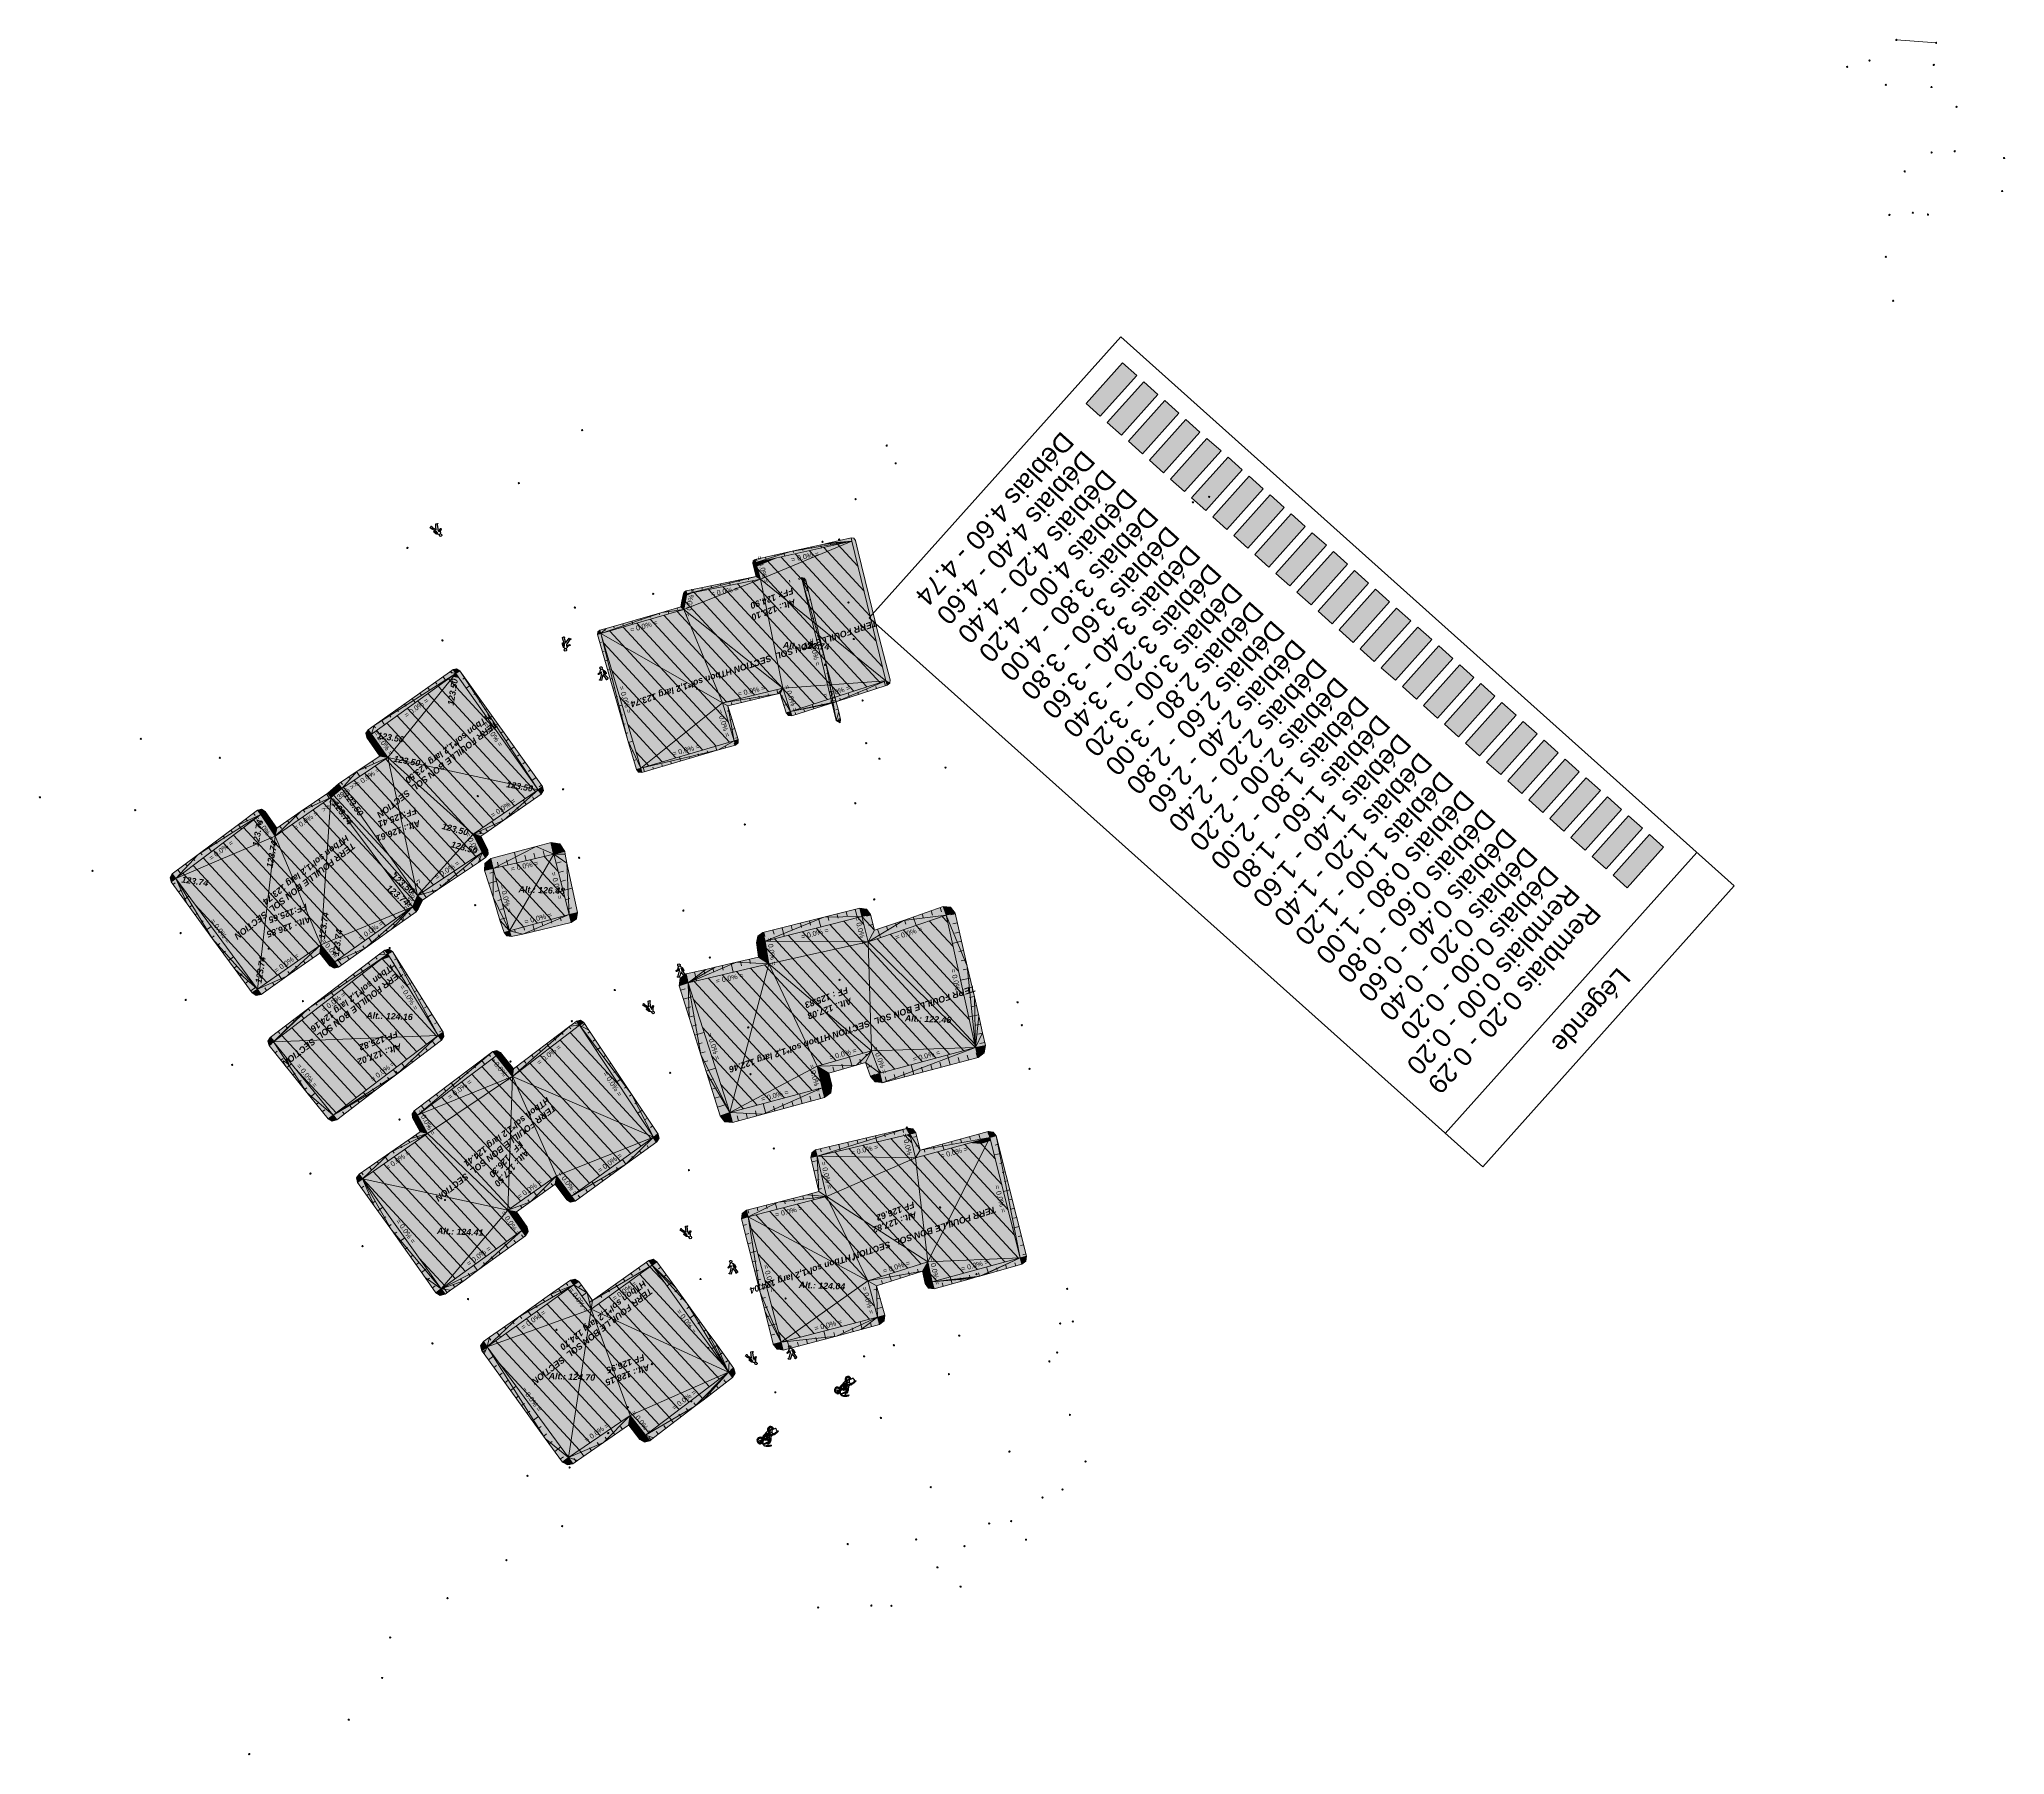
# Model space of a CAD drawing. Header units: metres. Extents: x -2858 to 512, y -1995 to 1252.
# Drawn here: x -2659.3 to -2502.9, y -1886.8 to -1750.3 of the extents above; entities that cross this region are included whole.
import ezdxf
from ezdxf.enums import TextEntityAlignment as Align

# ---------------------------------------------------------------- set-up
doc = ezdxf.new("R2010")
doc.units = ezdxf.units.M
doc.header["$PDMODE"] = 33
doc.header["$PDSIZE"] = 0.1
doc.layers.add('DWG_MENSURA_(81 - 0', color=7, linetype='Continuous')
for name, color, linetype, lineweight, true_color in [('Surface Projet - Entrées en terre talus', 5, 'Continuous', 0, 0x0000ff), ('Surface Projet - Hachures déblais-remblais', 7, 'Continuous', 0, 0x969696), ('Surface Projet - Hachures plages déblais-remblais', 7, 'Continuous', 0, 0x969696), ('Surface Projet - Hachures surfaces projet', 7, 'Continuous', 0, 0x969696), ('Surface Projet - Surfaces projet', 7, 'Continuous', 0, 0x333399), ('Surface Projet - Textes - Altitudes', 7, 'Continuous', 0, 0x333399), ('Surface Projet - Textes - Pente des côtés', 7, 'Continuous', 0, 0x333399), ('Surface Projet - Triangles surfaces projet', 7, 'Continuous', 0, 0x969696)]:
    doc.layers.add(name, color=color, linetype=linetype, lineweight=lineweight, true_color=true_color)
for name, color, linetype, lineweight in [('Surface Projet - Peignes de talus', 7, 'Continuous', 0), ('Surface Projet - Textes - Légende', 7, 'Continuous', 0), ("Terrain - Lignes d'arêtes", 13, 'Continuous', 0), ('Terrain - Points', 54, 'Continuous', 0)]:
    doc.layers.add(name, color=color, linetype=linetype, lineweight=lineweight)
doc.styles.add('Altitude Surfaces projet', font='arialbi.ttf', dxfattribs={"height": 0.5})
doc.styles.add('Légende Surfaces projet', font='arial.ttf', dxfattribs={"height": 0.5})
doc.styles.add('Pente Surfaces projet', font='arial.ttf', dxfattribs={"height": 0.4})
pattern_1 = [(132.76176, (-1426.9617, -895.1724), (-0.73418317, -0.67895146), [])]

# ---------------------------------------------------------------- blocks, each defined once
blk = doc.blocks.new('11')
at = {"color": 0}
for p, q in [((2937, 6889), (2950, 6830)), ((3338, 6749), (3272, 6810)), ((3544, 6266), (3496, 6304)), ((3533, 6211), (3619, 6192)), ((4234, 6154), (3539, 6141)), ((3544, 6266), (3603, 6248)), ((3691, 6571), (3830, 6441)), ((3978, 6208), (3744, 6242)), ((4158, 7090), (4171, 7095)), ((4158, 7056), (4181, 7059)), ((4171, 7095), (4246, 7103)), ((4181, 7059), (4251, 7066)), ((4280, 7139), (4238, 7124)), ((4238, 7124), (4286, 7115)), ((4286, 7047), (4238, 7124)), ((4238, 7124), (4239, 7059)), ((4239, 7059), (4286, 7047)), ((4286, 7115), (4273, 7047)), ((4273, 7047), (4286, 7047)), ((4336, 7139), (4280, 7139)), ((4286, 7115), (4336, 7139)), ((4286, 7047), (4286, 7115)), ((4334, 7085), (4286, 7047)), ((4336, 7139), (4334, 7085)), ((4746, 6239), (4623, 6499)), ((4790, 6255), (4670, 6522)), ((4750, 6238), (4796, 6258)), ((4780, 6187), (4750, 6238)), ((4823, 6212), (4780, 6187)), ((4796, 6258), (4823, 6212))]:
    blk.add_line(p, q, dxfattribs=at)
for centre, radius, start, end in [((2814, 3225), 3699, 85.48285, 90.24434), ((2826, 6926), 27.3, 185.12445, 265.94847), ((2923, 6518), 119, 172.22626, 192.98374), ((2454, 6783), 429, 324.68106, 0.67705), ((-5008, -16335), 24127, 70.28035, 71.10215), ((2719, 5118), 1784, 76.5223, 86.61845), ((2970, 6780), 86.3, 140.68876, 178.12782), ((2787, 5305), 1534, 70.00312, 85.67111), ((3249, 6232), 304, 151.78134, 355.32931), ((3326, 6298), 353, 158.79048, 177.50654), ((39, -4891), 11582, 73.03592, 75.32585), ((3249, 6232), 229, 163.11077, 350.25516), ((3249, 6232), 183, 163.11077, 345.97407), ((3131, 6933), 32.6, 218.66882, 266.52111), ((3138, 6876), 25.8, 110.54558, 180.98619), ((3093, 6602), 274, 49.3675, 85.99785), ((2665, 3234), 3696, 78.37806, 82.79409), ((3175, 6493), 123, 250.28035, 298.59274), ((3063, 6554), 307, 41.84409, 76.5223), ((2967, 6746), 449, 306.4673, 342.40028), ((3151, 6440), 346, 52.21885, 62.23869), ((3288, 6627), 143, 33.98043, 78.05724), ((3669, 7168), 881, 249.13652, 256.82415), ((3305, 6639), 94.7, 342.40028, 52.21885), ((3772, 7130), 703, 235.34593, 244.98145), ((3506, 6816), 147, 227.55641, 279.00732), ((3400, 6816), 38.4, 36.08763, 75.65049), ((3633, 6198), 215, 149.50745, 183.01044), ((3415, 6488), 301, 270.66568, 293.08772), ((3601, 6962), 209, 216.08763, 245.88956), ((3518, 6508), 205, 255.8949, 277.53259), ((3584, 6727), 259, 244.98145, 261.47226), ((2469, -3779), 10215, 83.26874, 84.2677), ((3510, 6757), 12.4, 121.02591, 221.18506), ((5204, 8240), 2264, 221.18506, 225.3425), ((3546, 6647), 128, 82.11316, 109.70992), ((3501, 6510), 163, 46.85988, 80.04547), ((3628, 6221), 94.8, 151.59758, 185.75885), ((3603, 5858), 451, 77.44356, 97.53259), ((4029, 9697), 3262, 261.47226, 266.50941), ((3714, 7304), 551, 254.23694, 266.95965), ((3957, 10670), 4244, 265.01397, 269.43938), ((3974, 6725), 478, 216.25243, 226.27022), ((3625, 6639), 15.7, 220.80435, 273.57125), ((3508, 8511), 1891, 273.57125, 280.34811), ((3728, 6664), 102, 202.73177, 238.31825), ((3682, 6420), 56.2, 226.27022, 253.91849), ((3561, 4713), 1657, 81.17772, 86.33479), ((3698, 6615), 44.6, 238.31825, 260.45764), ((3691, 6876), 122, 266.95965, 312.46756), ((4240, 9841), 3316, 260.45764, 265.44495), ((3699, 6286), 12.4, 38.02792, 78.37241), ((3305, 5977), 513, 31.03452, 38.02792), ((3571, 7007), 300, 312.46756, 328.22818), ((3795, 6218), 133, 56.58306, 81.17772), ((3841, 6833), 22.3, 37.21572, 133.46013), ((4400, 6560), 632, 139.28018, 152.19993), ((3797, 6993), 346, 278.37747, 294.78646), ((4252, 6606), 470, 127.70808, 147.58071), ((2870, 5798), 1441, 40.30495, 46.67738), ((3402, 5625), 845, 46.90582, 56.52952), ((3917, 6454), 27.4, 266.96408, 301.37671), ((4073, 6842), 200, 123.50717, 139.28018), ((3896, 6488), 68, 301.37671, 323.66646), ((3974, 6874), 60.7, 68.66712, 130.60914), ((2499, 4945), 2441, 49.23188, 53.99179), ((3906, 6751), 81.3, 296.85014, 322.42638), ((3998, 6440), 47.9, 146.29605, 202.20648), ((5086, 6884), 1223, 202.20648, 213.0691), ((11622, -13), 10036, 137.79631, 139.78372), ((4039, 6893), 140, 86.83386, 123.50717), ((3996, 6950), 41.9, 101.49321, 138.59204), ((3952, 6716), 22.6, 322.42638, 40.30495), ((3999, 6432), 27.6, 143.43766, 201.55435), ((4275, 6534), 321, 200.48741, 227.9948), ((2261, 7832), 2150, 322.92365, 329.27727), ((4561, 6015), 727, 124.86047, 143.43766), ((3987, 6579), 45, 257.84418, 317.81117), ((4026, 6540), 335, 261.61845, 274.53183), ((4117, 6444), 274, 239.42745, 263.80197), ((3961, 6222), 26.7, 358.17885, 46.90582), ((3979, 6221), 8.76, 275.23115, 358.17885), ((4029, 6786), 209, 85.8033, 101.49321), ((3796, 6418), 550, 49.59137, 68.66712), ((4043, 6434), 38.2, 151.37107, 203.53523), ((4227, 6469), 224, 193.1539, 237.85642), ((4326, 6165), 427, 128.20462, 137.73004), ((3222, 7339), 1123, 315.26359, 327.49504), ((3962, 5866), 1131, 74.29627, 85.8033), ((3996, 6106), 928, 72.77965, 86.83386), ((4053, 6214), 8.67, 252.5712, 17.75929), ((4097, 6336), 55.3, 227.9948, 255.01007), ((4148, 6390), 140, 99.67519, 128.20462), ((4258, 6303), 226, 118.45498, 144.65827), ((4273, 6447), 200, 183.99961, 218.17026), ((4411, 8721), 2460, 262.3263, 268.99255), ((4114, 6803), 631, 267.5941, 277.10963), ((4033, 6724), 92.2, 35.44513, 49.23188), ((4075, 6754), 40.7, 329.64991, 35.44513), ((4236, 6676), 373, 251.16898, 277.15835), ((4154, 6355), 175, 76.85695, 99.67519), ((4225, 6496), 140, 106.03601, 124.55669), ((4180, 6867), 30.8, 144.24098, 217.79704), ((4086, 6018), 488, 62.40746, 82.44241), ((4100, 6775), 81.2, 342.11587, 49.59137), ((4266, 6780), 153, 126.53192, 136.93024), ((9553, 12182), 7589, 224.66176, 226.80173), ((4137, 6763), 41.5, 320.1431, 342.11587), ((4381, 6625), 346, 122.50843, 126.53192), ((4669, 8052), 1578, 251.81202, 266.84759), ((4306, 6215), 432, 82.41972, 106.03601), ((4212, 6704), 35.1, 91.36914, 134.44559), ((4718, 4927), 1356, 107.30589, 112.84568), ((4633, 8404), 1928, 256.85695, 268.3381), ((4467, 6490), 506, 107.30945, 122.50843), ((4269, 4338), 2401, 90.09985, 91.36914), ((4776, 4838), 1448, 106.26042, 112.77478), ((2608, 1265), 5891, 68.60241, 74.12602), ((3662, 8139), 2066, 286.06118, 290.69629), ((4258, 6965), 29.8, 357.68292, 65.98038), ((4196, 6434), 154, 304.04964, 336.01266), ((4177, 6776), 300, 35.89371, 67.25213), ((4182, 6726), 364, 43.04018, 69.34877), ((4170, 6362), 167, 3.37165, 31.80085), ((4286, 6313), 96, 287.30589, 327.53572), ((4338, 6906), 71.1, 71.82305, 107.30945), ((4341, 7410), 15.5, 98.13522, 188.74848), ((1924, 4889), 3480, 41.42271, 46.37654), ((4326, 6262), 148, 48.25371, 88.35232), ((4204, 6757), 353, 44.19539, 68.25958), ((4262, 6768), 325, 51.67925, 77.2371), ((4326, 6284), 94.6, 42.7161, 84.58137), ((4367, 7224), 204, 81.23787, 98.13522), ((4270, 6619), 104, 318.42121, 349.18077), ((4632, 7485), 977, 253.03414, 268.51738), ((4313, 6611), 59.6, 349.18077, 40.71191), ((3286, 3703), 3442, 70.38237, 71.82305), ((4356, 6278), 51.7, 286.26042, 327.51178), ((4525, 6794), 172, 118.84809, 148.77138), ((4371, 6264), 60.6, 290.69629, 305.88331), ((4344, 6301), 69.8, 0.71487, 42.7161), ((3834, 6417), 1155, 26.36982, 60.75381), ((4321, 6300), 92.8, 327.51178, 0.71487), ((4336, 6313), 121, 305.88331, 331.89341), ((4373, 6314), 77.4, 12.50852, 48.25371), ((4784, 6228), 349, 177.38409, 184.45948), ((4393, 6268), 79.9, 302.44708, 342.75735), ((4477, 6952), 35.8, 191.52021, 258.54287), ((4374, 6292), 77.3, 331.89341, 355.08161), ((4781, 6889), 344, 140.43173, 168.41909), ((4301, 6298), 151, 355.08161, 12.50852), ((4784, 6228), 349, 148.416, 163.5582), ((4298, 6760), 397, 293.57642, 301.00561), ((4784, 6228), 315, 176.98032, 73.08675), ((3592, 6612), 952, 337.2554, 341.36021), ((4188, 5635), 1313, 61.38341, 77.60861), ((4846, 6145), 389, 123.18114, 155.13886), ((4164, 6982), 656, 301.00561, 309.53598), ((4563, 7077), 57.3, 81.7414, 146.38865), ((4660, 7302), 168, 221.42271, 236.89197), ((4784, 6228), 249, 122.13433, 59.1607), ((4541, 6477), 41.2, 358.92022, 54.43432), ((3348, 5193), 2316, 49.20919, 58.19978), ((4784, 6228), 210, 123.37679, 70.74312), ((4608, 6492), 16.8, 25.28211, 93.16851), ((4784, 6228), 315, 111.19328, 120.72008), ((4724, 6332), 165, 122.1875, 123.18114), ((4190, 7244), 867, 303.619, 321.70061), ((4724, 6332), 165, 91.4588, 104.1977), ((4720, 6489), 8.01, 20.19283, 91.4588), ((4413, 6282), 378, 355.97921, 33.74003), ((4784, 6228), 349, 33.73119, 97.03263), ((6693, 1806), 5061, 110.45873, 112.0897), ((4956, 6659), 233, 224.55476, 246.13613), ((4788, 6334), 101, 282.33966, 309.25478), ((4781, 6720), 76.2, 28.89225, 61.90926), ((4620, 6623), 265, 18.44436, 30.46602), ((4786, 6839), 107, 306.54553, 7.59632), ((20394, 6173), 15543, 178.97919, 179.69285), ((4657, 3677), 2777, 81.34913, 85.76664), ((4648, 6820), 247, 7.59632, 26.36982)]:
    blk.add_arc(centre, radius, start, end, dxfattribs=at)
at = {"color": 0, "extrusion": (0, 0, -1)}
for centre, major_axis, ratio in [((4158, 7073), (0.4, 17.1), 0.6479564), ((4257, 7093), (0.4, 35.4), 0.7703288), ((4250, 7084), (-1.9, 18.6), 0.709976)]:
    blk.add_ellipse(centre, major_axis=major_axis, ratio=ratio, dxfattribs=at)

msp = doc.modelspace()

# ---------------------------------------------------------------- hatches: boundary and pattern name
at = {"layer": 'Surface Projet - Hachures déblais-remblais', "linetype": 'Continuous', "true_color": 0xffff99}
for points in [[(-2614.847, -1797.485), (-2614.677, -1797.35), (-2614.169, -1797.203), (-2609.747, -1795.933), (-2608.23, -1795.487), (-2608.144, -1795.034), (-2608.027, -1794.419), (-2608.027, -1794.419), (-2607.956, -1794.284), (-2607.822, -1794.212), (-2602.231, -1793.084), (-2602.51, -1792.039), (-2602.51, -1792.039), (-2602.507, -1792.015), (-2602.482, -1791.837), (-2602.317, -1791.718), (-2599.506, -1791.091), (-2596.978, -1790.525), (-2596.85, -1790.498), (-2596.544, -1790.427), (-2594.685, -1790.002), (-2594.476, -1790.036), (-2594.35, -1790.208), (-2594.128, -1791.102), (-2593.177, -1795.023), (-2592.754, -1796.765), (-2592.729, -1796.865), (-2592.672, -1797.094), (-2591.736, -1800.677), (-2591.587, -1801.297), (-2591.624, -1801.56), (-2591.829, -1801.729), (-2595.816, -1803.017), (-2595.968, -1803.067), (-2596.401, -1803.206), (-2599.405, -1804.158), (-2599.678, -1804.135), (-2599.856, -1803.927), (-2600.348, -1802.418), (-2600.364, -1802.37), (-2600.364, -1802.37), (-2600.52, -1802.407), (-2604.51, -1803.354), (-2604.51, -1803.354), (-2603.663, -1806.042), (-2603.663, -1806.042), (-2603.688, -1806.311), (-2603.898, -1806.481), (-2605.233, -1806.868), (-2611.326, -1808.676), (-2611.602, -1808.647), (-2611.775, -1808.431), (-2612.441, -1806.122), (-2614.871, -1797.702)], [(-2627.586, -1818.014), (-2628.787, -1818.818), (-2628.787, -1818.818), (-2629.132, -1819.54), (-2629.132, -1819.54), (-2629.2, -1819.654), (-2629.296, -1819.745), (-2631.28, -1821.164), (-2633.347, -1822.637), (-2635.464, -1824.143), (-2635.824, -1824.231), (-2636.146, -1824.049), (-2636.955, -1823.043), (-2636.955, -1823.043), (-2639.583, -1824.88), (-2641.63, -1826.319), (-2641.63, -1826.319), (-2642.005, -1826.404), (-2642.334, -1826.202), (-2643.699, -1824.334), (-2645.486, -1821.887), (-2647.507, -1819.125), (-2648.783, -1817.368), (-2648.866, -1817.029), (-2648.687, -1816.73), (-2646.627, -1815.182), (-2643.531, -1812.871), (-2641.918, -1811.664), (-2641.582, -1811.582), (-2641.29, -1811.768), (-2640.379, -1813.096), (-2640.379, -1813.096), (-2638.425, -1811.747), (-2636.328, -1810.303), (-2635.478, -1809.564), (-2635.478, -1809.564), (-2633.98, -1808.56), (-2632.171, -1807.357), (-2633.21, -1805.879), (-2633.21, -1805.879), (-2633.284, -1805.55), (-2633.104, -1805.267), (-2632.641, -1804.94), (-2626.628, -1800.677), (-2626.356, -1800.483), (-2626.072, -1800.417), (-2625.826, -1800.571), (-2619.24, -1809.789), (-2619.166, -1810.111), (-2619.178, -1810.13), (-2619.344, -1810.392), (-2622.325, -1812.464), (-2623.828, -1813.509), (-2624.14, -1813.725), (-2623.599, -1814.817), (-2623.599, -1814.817), (-2623.564, -1815.157), (-2623.763, -1815.437), (-2624.339, -1815.825)], [(-2584.586, -1831.335), (-2592.217, -1833.341), (-2592.24, -1833.339), (-2592.783, -1833.278), (-2593.156, -1832.849), (-2593.551, -1831.745), (-2593.551, -1831.745), (-2594.266, -1831.95), (-2596.468, -1832.583), (-2596.226, -1833.556), (-2596.226, -1833.556), (-2596.288, -1833.989), (-2596.31, -1834.143), (-2596.782, -1834.504), (-2596.805, -1834.51), (-2601.698, -1835.842), (-2604.13, -1836.512), (-2604.732, -1836.443), (-2604.946, -1836.183), (-2605.117, -1835.975), (-2606.171, -1832.61), (-2606.635, -1831.132), (-2607.568, -1828.15), (-2608.358, -1825.625), (-2608.293, -1825.04), (-2607.823, -1824.692), (-2606.318, -1824.343), (-2606.249, -1824.327), (-2606.249, -1824.327), (-2605.508, -1824.155), (-2603.804, -1823.758), (-2602.047, -1823.351), (-2602.228, -1822.191), (-2602.228, -1822.191), (-2602.202, -1822.074), (-2602.119, -1821.69), (-2601.702, -1821.396), (-2596.852, -1820.179), (-2593.994, -1819.461), (-2593.474, -1819.536), (-2593.289, -1819.782), (-2593.156, -1819.958), (-2592.828, -1821.221), (-2592.828, -1821.221), (-2590.522, -1820.431), (-2587.376, -1819.331), (-2587.376, -1819.331), (-2586.785, -1819.379), (-2586.424, -1819.856), (-2585.458, -1824.069), (-2584.883, -1826.517), (-2584.539, -1828.028), (-2584.236, -1829.373), (-2584.006, -1830.376), (-2584.102, -1830.973)], [(-2637.981, -1834.117), (-2640.983, -1830.389), (-2641.08, -1830.049), (-2640.904, -1829.743), (-2638.255, -1827.733), (-2637.839, -1827.417), (-2632.278, -1823.17), (-2631.788, -1822.795), (-2631.59, -1822.747), (-2631.458, -1822.715), (-2631.386, -1822.764), (-2631.176, -1822.906), (-2627.153, -1829.335), (-2627.09, -1829.662), (-2627.265, -1829.947), (-2630.822, -1832.658), (-2632.517, -1833.948), (-2635.6, -1836.309), (-2635.959, -1836.407), (-2636.284, -1836.226)], [(-2610.036, -1837.438), (-2609.969, -1837.76), (-2610.144, -1838.039), (-2612.641, -1839.853), (-2616.642, -1842.76), (-2617.001, -1842.846), (-2617.315, -1842.654), (-2618.222, -1841.412), (-2618.222, -1841.412), (-2620.187, -1842.817), (-2621.315, -1843.616), (-2620.467, -1844.823), (-2620.467, -1844.823), (-2620.382, -1845.193), (-2620.583, -1845.517), (-2624.299, -1848.214), (-2625.504, -1849.092), (-2626.551, -1849.859), (-2626.98, -1850.176), (-2627.371, -1850.272), (-2627.714, -1850.059), (-2628.573, -1848.842), (-2631.263, -1845.056), (-2632.625, -1843.145), (-2633.949, -1841.282), (-2634.03, -1840.923), (-2633.832, -1840.615), (-2631.39, -1838.926), (-2629.756, -1837.798), (-2628.967, -1837.25), (-2629.281, -1836.671), (-2629.57, -1836.139), (-2629.57, -1836.139), (-2629.613, -1835.832), (-2629.54, -1835.718), (-2629.446, -1835.572), (-2623.184, -1830.865), (-2622.874, -1830.783), (-2622.593, -1830.94), (-2621.944, -1831.749), (-2621.744, -1832), (-2621.546, -1832.25), (-2621.546, -1832.25), (-2617.054, -1828.849), (-2616.686, -1828.57), (-2616.532, -1828.454), (-2616.532, -1828.454), (-2616.225, -1828.381), (-2615.962, -1828.552), (-2615.55, -1829.167), (-2612.164, -1834.26)], [(-2588.808, -1849.305), (-2589.007, -1848.328), (-2589.007, -1848.328), (-2592.663, -1849.503), (-2592.014, -1851.831), (-2592.014, -1851.831), (-2592.071, -1852.288), (-2592.17, -1852.364), (-2592.437, -1852.573), (-2593.897, -1852.975), (-2595.85, -1853.496), (-2600.092, -1854.612), (-2600.346, -1854.577), (-2600.585, -1854.543), (-2600.882, -1854.146), (-2601.539, -1851.559), (-2601.927, -1850.044), (-2603.406, -1844.165), (-2603.345, -1843.747), (-2603.009, -1843.495), (-2600.502, -1842.844), (-2598.202, -1842.255), (-2597.27, -1842.011), (-2597.889, -1839.298), (-2597.889, -1839.298), (-2597.824, -1838.917), (-2597.512, -1838.693), (-2590.289, -1836.985), (-2590.231, -1836.972), (-2590.147, -1836.952), (-2589.771, -1837.012), (-2589.546, -1837.319), (-2589.204, -1838.706), (-2589.204, -1838.706), (-2583.779, -1837.222), (-2583.779, -1837.222), (-2583.718, -1837.23), (-2583.396, -1837.272), (-2583.269, -1837.439), (-2583.162, -1837.581), (-2580.73, -1847.134), (-2580.786, -1847.538), (-2581.103, -1847.783), (-2581.11, -1847.788), (-2584.188, -1848.652), (-2584.447, -1848.725), (-2584.788, -1848.819), (-2585.118, -1848.911), (-2588.095, -1849.741), (-2588.547, -1849.678)], [(-2608.644, -1849.656), (-2607.766, -1850.874), (-2606.212, -1853.033), (-2605.459, -1854.074), (-2604.388, -1855.552), (-2604.013, -1856.068), (-2603.919, -1856.451), (-2604.119, -1856.792), (-2606.473, -1858.591), (-2607.039, -1859.022), (-2607.147, -1859.105), (-2610.411, -1861.598), (-2610.71, -1861.827), (-2611.12, -1861.938), (-2611.491, -1861.728), (-2612.381, -1860.594), (-2612.383, -1860.592), (-2612.383, -1860.592), (-2612.389, -1860.597), (-2614.388, -1861.977), (-2616.462, -1863.404), (-2616.828, -1863.655), (-2616.828, -1863.655), (-2617.062, -1863.706), (-2617.261, -1863.751), (-2617.639, -1863.518), (-2619.015, -1861.636), (-2623.885, -1854.917), (-2624.068, -1854.663), (-2624.159, -1854.27), (-2623.945, -1853.933), (-2623.446, -1853.582), (-2621.125, -1851.957), (-2618.688, -1850.223), (-2617.016, -1849.046), (-2616.661, -1848.965), (-2616.35, -1849.157), (-2615.692, -1850.064), (-2615.258, -1850.661), (-2615.258, -1850.661), (-2610.791, -1847.474), (-2610.791, -1847.474), (-2610.447, -1847.394), (-2610.146, -1847.58)]]:
    msp.add_hatch(color=51, dxfattribs=at).paths.add_polyline_path(points)
at = {"layer": 'Surface Projet - Hachures déblais-remblais', "linetype": 'Continuous', "true_color": 0xff5d5d}
msp.add_hatch(color=11, dxfattribs=at).paths.add_polyline_path([(-2623.343, -1815.521), (-2623.343, -1815.521), (-2620.822, -1814.852), (-2619.981, -1814.629), (-2619.786, -1814.577), (-2619.87, -1814.599), (-2619.742, -1814.565), (-2619.742, -1814.565), (-2618.562, -1814.245), (-2617.856, -1814.355), (-2617.856, -1814.355), (-2617.856, -1814.355), (-2617.856, -1814.355), (-2617.469, -1814.939), (-2617.469, -1814.939), (-2617.469, -1814.939), (-2617.469, -1814.939), (-2617.429, -1815.163), (-2617.429, -1815.163), (-2617.429, -1815.163), (-2617.429, -1815.163), (-2617.293, -1815.888), (-2617.293, -1815.888), (-2617.293, -1815.888), (-2617.293, -1815.888), (-2617.293, -1815.888), (-2616.454, -1819.807), (-2616.454, -1819.807), (-2616.454, -1819.807), (-2616.454, -1819.807), (-2616.547, -1820.31), (-2616.547, -1820.31), (-2616.547, -1820.31), (-2616.547, -1820.31), (-2616.951, -1820.595), (-2620.811, -1821.519), (-2620.811, -1821.519), (-2620.811, -1821.519), (-2620.811, -1821.519), (-2621.741, -1821.712), (-2621.741, -1821.712), (-2621.741, -1821.712), (-2622.083, -1821.657), (-2622.083, -1821.657), (-2622.302, -1821.388), (-2622.302, -1821.388), (-2622.624, -1820.417), (-2622.624, -1820.417), (-2622.624, -1820.417), (-2622.624, -1820.417), (-2623.176, -1818.579), (-2623.176, -1818.579), (-2623.176, -1818.579), (-2623.176, -1818.579), (-2623.861, -1816.476), (-2623.814, -1815.9)])
at = {"layer": 'Surface Projet - Hachures plages déblais-remblais', "linetype": 'Continuous', "true_color": 0xfffaad}
h = msp.add_hatch(color=51, dxfattribs=at)
h.paths.add_polyline_path([(-2614.871, -1797.702), (-2614.847, -1797.485), (-2614.677, -1797.35), (-2614.169, -1797.203), (-2614.169, -1797.203), (-2614.169, -1797.203), (-2614.169, -1797.203), (-2609.747, -1795.933), (-2609.747, -1795.933), (-2608.23, -1795.487), (-2608.144, -1795.034), (-2608.144, -1795.034), (-2608.027, -1794.419), (-2607.956, -1794.284), (-2607.822, -1794.212), (-2602.231, -1793.084), (-2602.51, -1792.039), (-2602.507, -1792.015), (-2602.482, -1791.837), (-2602.317, -1791.718), (-2599.506, -1791.091), (-2596.978, -1790.525), (-2596.85, -1790.498), (-2596.544, -1790.427), (-2594.685, -1790.002), (-2594.476, -1790.036), (-2594.35, -1790.208), (-2594.128, -1791.102), (-2592.754, -1796.765), (-2592.729, -1796.865), (-2592.672, -1797.094), (-2592.459, -1797.907), (-2591.736, -1800.677), (-2591.587, -1801.297), (-2591.624, -1801.56), (-2591.829, -1801.729), (-2595.816, -1803.017), (-2595.968, -1803.067), (-2596.401, -1803.206), (-2599.405, -1804.158), (-2599.678, -1804.135), (-2599.856, -1803.927), (-2600.348, -1802.418), (-2600.364, -1802.37), (-2600.52, -1802.407), (-2600.52, -1802.407), (-2600.52, -1802.407), (-2604.51, -1803.354), (-2603.663, -1806.042), (-2603.663, -1806.042), (-2603.688, -1806.311), (-2603.898, -1806.481), (-2605.201, -1806.859), (-2605.233, -1806.868), (-2611.326, -1808.676), (-2611.602, -1808.647), (-2611.775, -1808.431), (-2612.441, -1806.122), (-2612.441, -1806.122)])
h.paths.add_polyline_path([(-2592.764, -1796.896), (-2592.727, -1797.042), (-2592.66, -1797.296), (-2592.66, -1797.297), (-2592.642, -1797.368), (-2592.595, -1797.547), (-2592.594, -1797.551), (-2592.407, -1798.264), (-2591.773, -1800.694), (-2591.758, -1800.754), (-2591.626, -1801.306), (-2591.658, -1801.541), (-2591.842, -1801.691), (-2595.391, -1802.838), (-2595.841, -1802.983), (-2595.841, -1802.983), (-2595.976, -1803.027), (-2595.976, -1803.027), (-2596.201, -1803.1), (-2596.332, -1803.142), (-2596.343, -1803.146), (-2596.362, -1803.152), (-2596.747, -1803.274), (-2599.417, -1804.12), (-2599.66, -1804.099), (-2599.818, -1803.914), (-2600.255, -1802.573), (-2600.255, -1802.573), (-2600.305, -1802.421), (-2600.323, -1802.365), (-2600.337, -1802.322), (-2600.337, -1802.322), (-2600.475, -1802.355), (-2600.475, -1802.355), (-2600.657, -1802.398), (-2600.657, -1802.398), (-2601.059, -1802.493), (-2604.562, -1803.324), (-2604.562, -1803.324), (-2604.451, -1803.674), (-2603.701, -1806.054), (-2603.701, -1806.054), (-2603.724, -1806.292), (-2603.91, -1806.443), (-2605.063, -1806.777), (-2605.091, -1806.785), (-2605.246, -1806.83), (-2605.246, -1806.83), (-2605.921, -1807.03), (-2611.337, -1808.638), (-2611.583, -1808.611), (-2611.737, -1808.419), (-2612.329, -1806.367), (-2612.329, -1806.367), (-2612.407, -1806.096), (-2612.744, -1804.928), (-2614.833, -1797.691), (-2614.812, -1797.504), (-2614.666, -1797.388), (-2614.229, -1797.262), (-2614.125, -1797.232), (-2614.125, -1797.232), (-2610.426, -1796.169), (-2610.329, -1796.141), (-2609.73, -1795.969), (-2609.73, -1795.969), (-2609.487, -1795.898), (-2608.195, -1795.519), (-2608.122, -1795.133), (-2608.122, -1795.133), (-2608.105, -1795.044), (-2608.105, -1795.044), (-2608.087, -1794.947), (-2607.988, -1794.426), (-2607.928, -1794.312), (-2607.814, -1794.251), (-2603.08, -1793.296), (-2603.08, -1793.296), (-2602.181, -1793.114), (-2602.181, -1793.114), (-2602.236, -1792.912), (-2602.472, -1792.028), (-2602.469, -1792.008), (-2602.469, -1792.008), (-2602.469, -1792.008), (-2602.468, -1792.003), (-2602.448, -1791.857), (-2602.445, -1791.855), (-2602.308, -1791.757), (-2599.987, -1791.239), (-2599.931, -1791.226), (-2598.786, -1790.97), (-2598.786, -1790.97), (-2596.98, -1790.566), (-2596.871, -1790.543), (-2596.828, -1790.534), (-2596.633, -1790.489), (-2596.573, -1790.475), (-2596.538, -1790.467), (-2596.538, -1790.467), (-2596.538, -1790.467), (-2596.538, -1790.467), (-2596.464, -1790.449), (-2596.464, -1790.449), (-2596.271, -1790.405), (-2594.677, -1790.041), (-2594.497, -1790.07), (-2594.389, -1790.218), (-2594.199, -1790.984), (-2594.199, -1790.984), (-2594.172, -1791.09), (-2593.016, -1795.855), (-2592.991, -1795.96), (-2592.806, -1796.723), (-2592.779, -1796.832), (-2592.779, -1796.832)])
at = {"layer": 'Surface Projet - Hachures plages déblais-remblais', "linetype": 'Continuous', "true_color": 0xfef8a4}
h = msp.add_hatch(color=51, dxfattribs=at)
h.paths.add_polyline_path([(-2592.764, -1796.896), (-2592.727, -1797.042), (-2592.66, -1797.296), (-2592.66, -1797.297), (-2592.642, -1797.368), (-2592.595, -1797.547), (-2592.594, -1797.551), (-2592.407, -1798.264), (-2591.773, -1800.694), (-2591.758, -1800.754), (-2591.626, -1801.306), (-2591.658, -1801.541), (-2591.842, -1801.691), (-2595.391, -1802.838), (-2595.841, -1802.983), (-2595.841, -1802.983), (-2595.976, -1803.027), (-2595.976, -1803.027), (-2596.201, -1803.1), (-2596.332, -1803.142), (-2596.343, -1803.146), (-2596.362, -1803.152), (-2596.747, -1803.274), (-2599.417, -1804.12), (-2599.66, -1804.099), (-2599.818, -1803.914), (-2600.255, -1802.573), (-2600.255, -1802.573), (-2600.305, -1802.421), (-2600.323, -1802.365), (-2600.337, -1802.322), (-2600.337, -1802.322), (-2600.475, -1802.355), (-2600.475, -1802.355), (-2600.657, -1802.398), (-2600.657, -1802.398), (-2601.059, -1802.493), (-2604.562, -1803.324), (-2604.562, -1803.324), (-2604.451, -1803.674), (-2603.701, -1806.054), (-2603.701, -1806.054), (-2603.724, -1806.292), (-2603.91, -1806.443), (-2605.063, -1806.777), (-2605.091, -1806.785), (-2605.246, -1806.83), (-2605.246, -1806.83), (-2605.921, -1807.03), (-2611.337, -1808.638), (-2611.583, -1808.611), (-2611.737, -1808.419), (-2612.329, -1806.367), (-2612.329, -1806.367), (-2612.407, -1806.096), (-2612.744, -1804.928), (-2614.833, -1797.691), (-2614.812, -1797.504), (-2614.666, -1797.388), (-2614.229, -1797.262), (-2614.125, -1797.232), (-2614.125, -1797.232), (-2610.426, -1796.169), (-2610.329, -1796.141), (-2609.73, -1795.969), (-2609.73, -1795.969), (-2609.487, -1795.898), (-2608.195, -1795.519), (-2608.122, -1795.133), (-2608.122, -1795.133), (-2608.105, -1795.044), (-2608.105, -1795.044), (-2608.087, -1794.947), (-2607.988, -1794.426), (-2607.928, -1794.312), (-2607.814, -1794.251), (-2603.08, -1793.296), (-2603.08, -1793.296), (-2602.181, -1793.114), (-2602.181, -1793.114), (-2602.236, -1792.912), (-2602.472, -1792.028), (-2602.469, -1792.008), (-2602.469, -1792.008), (-2602.469, -1792.008), (-2602.468, -1792.003), (-2602.448, -1791.857), (-2602.445, -1791.855), (-2602.308, -1791.757), (-2599.987, -1791.239), (-2599.931, -1791.226), (-2598.786, -1790.97), (-2598.786, -1790.97), (-2596.98, -1790.566), (-2596.871, -1790.543), (-2596.828, -1790.534), (-2596.633, -1790.489), (-2596.573, -1790.475), (-2596.538, -1790.467), (-2596.538, -1790.467), (-2596.538, -1790.467), (-2596.538, -1790.467), (-2596.464, -1790.449), (-2596.464, -1790.449), (-2596.271, -1790.405), (-2594.677, -1790.041), (-2594.497, -1790.07), (-2594.389, -1790.218), (-2594.199, -1790.984), (-2594.199, -1790.984), (-2594.172, -1791.09), (-2593.016, -1795.855), (-2592.991, -1795.96), (-2592.806, -1796.723), (-2592.779, -1796.832), (-2592.779, -1796.832)])
h.paths.add_polyline_path([(-2594.217, -1791.077), (-2593.279, -1794.945), (-2593.228, -1795.155), (-2592.858, -1796.681), (-2592.804, -1796.899), (-2592.804, -1796.899), (-2592.798, -1796.927), (-2592.782, -1796.99), (-2592.575, -1797.783), (-2592.574, -1797.785), (-2592.558, -1797.846), (-2592.518, -1798.001), (-2592.516, -1798.007), (-2592.356, -1798.621), (-2591.81, -1800.712), (-2591.781, -1800.832), (-2591.665, -1801.316), (-2591.693, -1801.521), (-2591.854, -1801.653), (-2594.966, -1802.658), (-2595.865, -1802.949), (-2595.865, -1802.949), (-2595.984, -1802.987), (-2595.984, -1802.988), (-2596.324, -1803.097), (-2596.324, -1803.097), (-2596.608, -1803.187), (-2596.739, -1803.229), (-2597.093, -1803.341), (-2599.429, -1804.082), (-2599.642, -1804.064), (-2599.78, -1803.902), (-2600.163, -1802.728), (-2600.163, -1802.728), (-2600.262, -1802.424), (-2600.299, -1802.311), (-2600.31, -1802.274), (-2600.31, -1802.274), (-2600.431, -1802.303), (-2600.431, -1802.303), (-2600.794, -1802.389), (-2600.794, -1802.389), (-2601.598, -1802.58), (-2604.613, -1803.295), (-2604.613, -1803.295), (-2604.392, -1803.995), (-2603.74, -1806.066), (-2603.74, -1806.066), (-2603.759, -1806.273), (-2603.921, -1806.404), (-2604.925, -1806.695), (-2604.949, -1806.702), (-2605.26, -1806.792), (-2605.26, -1806.792), (-2606.608, -1807.192), (-2611.349, -1808.599), (-2611.563, -1808.576), (-2611.698, -1808.408), (-2612.216, -1806.612), (-2612.216, -1806.612), (-2612.372, -1806.071), (-2613.047, -1803.735), (-2614.794, -1797.68), (-2614.777, -1797.523), (-2614.654, -1797.426), (-2614.289, -1797.321), (-2614.289, -1797.321), (-2614.082, -1797.261), (-2614.082, -1797.261), (-2611.105, -1796.406), (-2610.911, -1796.35), (-2609.713, -1796.006), (-2609.713, -1796.006), (-2609.226, -1795.863), (-2608.16, -1795.55), (-2608.1, -1795.232), (-2608.1, -1795.232), (-2608.067, -1795.054), (-2608.067, -1795.054), (-2608.03, -1794.86), (-2607.948, -1794.433), (-2607.899, -1794.34), (-2607.806, -1794.29), (-2603.929, -1793.507), (-2603.929, -1793.507), (-2602.132, -1793.145), (-2602.132, -1793.145), (-2602.24, -1792.74), (-2602.433, -1792.018), (-2602.431, -1792.001), (-2602.431, -1792.001), (-2602.431, -1792.001), (-2602.429, -1791.991), (-2602.429, -1791.991), (-2602.414, -1791.878), (-2602.407, -1791.873), (-2602.299, -1791.796), (-2600.468, -1791.387), (-2600.356, -1791.362), (-2598.066, -1790.85), (-2598.066, -1790.85), (-2596.982, -1790.608), (-2596.916, -1790.593), (-2596.805, -1790.57), (-2596.463, -1790.49), (-2596.384, -1790.472), (-2596.304, -1790.454), (-2596.222, -1790.435), (-2595.998, -1790.384), (-2594.668, -1790.08), (-2594.518, -1790.104), (-2594.428, -1790.227), (-2594.269, -1790.867), (-2594.269, -1790.867)])
at = {"layer": 'Surface Projet - Hachures plages déblais-remblais', "linetype": 'Continuous', "true_color": 0xfdf69c}
h = msp.add_hatch(color=51, dxfattribs=at)
h.paths.add_polyline_path([(-2594.217, -1791.077), (-2593.279, -1794.945), (-2593.228, -1795.155), (-2592.858, -1796.681), (-2592.804, -1796.899), (-2592.804, -1796.899), (-2592.798, -1796.927), (-2592.782, -1796.99), (-2592.575, -1797.783), (-2592.574, -1797.785), (-2592.558, -1797.846), (-2592.518, -1798.001), (-2592.516, -1798.007), (-2592.356, -1798.621), (-2591.81, -1800.712), (-2591.781, -1800.832), (-2591.665, -1801.316), (-2591.693, -1801.521), (-2591.854, -1801.653), (-2594.966, -1802.658), (-2595.865, -1802.949), (-2595.865, -1802.949), (-2595.984, -1802.987), (-2595.984, -1802.988), (-2596.324, -1803.097), (-2596.324, -1803.097), (-2596.608, -1803.187), (-2596.739, -1803.229), (-2597.093, -1803.341), (-2599.429, -1804.082), (-2599.642, -1804.064), (-2599.78, -1803.902), (-2600.163, -1802.728), (-2600.163, -1802.728), (-2600.262, -1802.424), (-2600.299, -1802.311), (-2600.31, -1802.274), (-2600.31, -1802.274), (-2600.431, -1802.303), (-2600.431, -1802.303), (-2600.794, -1802.389), (-2600.794, -1802.389), (-2601.598, -1802.58), (-2604.613, -1803.295), (-2604.613, -1803.295), (-2604.392, -1803.995), (-2603.74, -1806.066), (-2603.74, -1806.066), (-2603.759, -1806.273), (-2603.921, -1806.404), (-2604.925, -1806.695), (-2604.949, -1806.702), (-2605.26, -1806.792), (-2605.26, -1806.792), (-2606.608, -1807.192), (-2611.349, -1808.599), (-2611.563, -1808.576), (-2611.698, -1808.408), (-2612.216, -1806.612), (-2612.216, -1806.612), (-2612.372, -1806.071), (-2613.047, -1803.735), (-2614.794, -1797.68), (-2614.777, -1797.523), (-2614.654, -1797.426), (-2614.289, -1797.321), (-2614.289, -1797.321), (-2614.082, -1797.261), (-2614.082, -1797.261), (-2611.105, -1796.406), (-2610.911, -1796.35), (-2609.713, -1796.006), (-2609.713, -1796.006), (-2609.226, -1795.863), (-2608.16, -1795.55), (-2608.1, -1795.232), (-2608.1, -1795.232), (-2608.067, -1795.054), (-2608.067, -1795.054), (-2608.03, -1794.86), (-2607.948, -1794.433), (-2607.899, -1794.34), (-2607.806, -1794.29), (-2603.929, -1793.507), (-2603.929, -1793.507), (-2602.132, -1793.145), (-2602.132, -1793.145), (-2602.24, -1792.74), (-2602.433, -1792.018), (-2602.431, -1792.001), (-2602.431, -1792.001), (-2602.431, -1792.001), (-2602.429, -1791.991), (-2602.429, -1791.991), (-2602.414, -1791.878), (-2602.407, -1791.873), (-2602.299, -1791.796), (-2600.468, -1791.387), (-2600.356, -1791.362), (-2598.066, -1790.85), (-2598.066, -1790.85), (-2596.982, -1790.608), (-2596.916, -1790.593), (-2596.805, -1790.57), (-2596.463, -1790.49), (-2596.384, -1790.472), (-2596.304, -1790.454), (-2596.222, -1790.435), (-2595.998, -1790.384), (-2594.668, -1790.08), (-2594.518, -1790.104), (-2594.428, -1790.227), (-2594.269, -1790.867), (-2594.269, -1790.867)])
h.paths.add_polyline_path([(-2596.285, -1803.043), (-2596.286, -1803.043), (-2597.023, -1803.277), (-2597.135, -1803.312), (-2597.439, -1803.408), (-2599.441, -1804.043), (-2599.624, -1804.028), (-2599.742, -1803.889), (-2600.07, -1802.883), (-2600.07, -1802.883), (-2600.219, -1802.426), (-2600.274, -1802.258), (-2600.284, -1802.226), (-2600.284, -1802.226), (-2600.386, -1802.25), (-2600.386, -1802.25), (-2600.931, -1802.38), (-2600.931, -1802.38), (-2602.137, -1802.666), (-2604.664, -1803.266), (-2604.664, -1803.266), (-2604.333, -1804.316), (-2603.778, -1806.078), (-2603.778, -1806.078), (-2603.795, -1806.254), (-2603.932, -1806.366), (-2604.786, -1806.613), (-2604.807, -1806.619), (-2605.273, -1806.754), (-2605.273, -1806.754), (-2607.296, -1807.354), (-2611.36, -1808.56), (-2611.544, -1808.541), (-2611.66, -1808.397), (-2612.104, -1806.857), (-2612.104, -1806.857), (-2612.338, -1806.045), (-2613.349, -1802.541), (-2614.756, -1797.668), (-2614.742, -1797.543), (-2614.643, -1797.464), (-2614.349, -1797.379), (-2614.038, -1797.29), (-2611.784, -1796.642), (-2611.493, -1796.558), (-2609.697, -1796.042), (-2609.697, -1796.042), (-2608.966, -1795.828), (-2608.126, -1795.581), (-2608.078, -1795.33), (-2608.028, -1795.064), (-2608.028, -1795.064), (-2607.973, -1794.773), (-2607.909, -1794.44), (-2607.871, -1794.368), (-2607.799, -1794.329), (-2604.778, -1793.719), (-2604.778, -1793.719), (-2602.082, -1793.175), (-2602.082, -1793.175), (-2602.245, -1792.568), (-2602.395, -1792.007), (-2602.393, -1791.994), (-2602.391, -1791.979), (-2602.38, -1791.898), (-2602.37, -1791.891), (-2602.291, -1791.834), (-2600.948, -1791.535), (-2600.781, -1791.497), (-2597.345, -1790.729), (-2597.345, -1790.729), (-2596.984, -1790.649), (-2596.962, -1790.644), (-2596.783, -1790.605), (-2596.635, -1790.571), (-2596.303, -1790.494), (-2595.97, -1790.418), (-2595.904, -1790.403), (-2595.725, -1790.362), (-2594.659, -1790.119), (-2594.54, -1790.138), (-2594.467, -1790.237), (-2594.34, -1790.749), (-2594.34, -1790.749), (-2594.262, -1791.065), (-2593.541, -1794.034), (-2593.464, -1794.351), (-2592.909, -1796.638), (-2592.84, -1796.924), (-2592.833, -1796.952), (-2592.83, -1796.962), (-2592.789, -1797.121), (-2592.489, -1798.27), (-2592.488, -1798.274), (-2592.475, -1798.325), (-2592.441, -1798.455), (-2592.438, -1798.464), (-2592.304, -1798.978), (-2591.846, -1800.729), (-2591.803, -1800.909), (-2591.703, -1801.325), (-2591.728, -1801.502), (-2591.866, -1801.615), (-2594.54, -1802.479), (-2595.889, -1802.914), (-2595.889, -1802.914), (-2595.991, -1802.948), (-2595.992, -1802.948)])
at = {"layer": 'Surface Projet - Hachures plages déblais-remblais', "linetype": 'Continuous', "true_color": 0xfcf394}
h = msp.add_hatch(color=51, dxfattribs=at)
h.paths.add_polyline_path([(-2596.285, -1803.043), (-2596.286, -1803.043), (-2597.023, -1803.277), (-2597.135, -1803.312), (-2597.439, -1803.408), (-2599.441, -1804.043), (-2599.624, -1804.028), (-2599.742, -1803.889), (-2600.07, -1802.883), (-2600.07, -1802.883), (-2600.219, -1802.426), (-2600.274, -1802.258), (-2600.284, -1802.226), (-2600.284, -1802.226), (-2600.386, -1802.25), (-2600.386, -1802.25), (-2600.931, -1802.38), (-2600.931, -1802.38), (-2602.137, -1802.666), (-2604.664, -1803.266), (-2604.664, -1803.266), (-2604.333, -1804.316), (-2603.778, -1806.078), (-2603.778, -1806.078), (-2603.795, -1806.254), (-2603.932, -1806.366), (-2604.786, -1806.613), (-2604.807, -1806.619), (-2605.273, -1806.754), (-2605.273, -1806.754), (-2607.296, -1807.354), (-2611.36, -1808.56), (-2611.544, -1808.541), (-2611.66, -1808.397), (-2612.104, -1806.857), (-2612.104, -1806.857), (-2612.338, -1806.045), (-2613.349, -1802.541), (-2614.756, -1797.668), (-2614.742, -1797.543), (-2614.643, -1797.464), (-2614.349, -1797.379), (-2614.038, -1797.29), (-2611.784, -1796.642), (-2611.493, -1796.558), (-2609.697, -1796.042), (-2609.697, -1796.042), (-2608.966, -1795.828), (-2608.126, -1795.581), (-2608.078, -1795.33), (-2608.028, -1795.064), (-2608.028, -1795.064), (-2607.973, -1794.773), (-2607.909, -1794.44), (-2607.871, -1794.368), (-2607.799, -1794.329), (-2604.778, -1793.719), (-2604.778, -1793.719), (-2602.082, -1793.175), (-2602.082, -1793.175), (-2602.245, -1792.568), (-2602.395, -1792.007), (-2602.393, -1791.994), (-2602.391, -1791.979), (-2602.38, -1791.898), (-2602.37, -1791.891), (-2602.291, -1791.834), (-2600.948, -1791.535), (-2600.781, -1791.497), (-2597.345, -1790.729), (-2597.345, -1790.729), (-2596.984, -1790.649), (-2596.962, -1790.644), (-2596.783, -1790.605), (-2596.635, -1790.571), (-2596.303, -1790.494), (-2595.97, -1790.418), (-2595.904, -1790.403), (-2595.725, -1790.362), (-2594.659, -1790.119), (-2594.54, -1790.138), (-2594.467, -1790.237), (-2594.34, -1790.749), (-2594.34, -1790.749), (-2594.262, -1791.065), (-2593.541, -1794.034), (-2593.464, -1794.351), (-2592.909, -1796.638), (-2592.84, -1796.924), (-2592.833, -1796.952), (-2592.83, -1796.962), (-2592.789, -1797.121), (-2592.489, -1798.27), (-2592.488, -1798.274), (-2592.475, -1798.325), (-2592.441, -1798.455), (-2592.438, -1798.464), (-2592.304, -1798.978), (-2591.846, -1800.729), (-2591.803, -1800.909), (-2591.703, -1801.325), (-2591.728, -1801.502), (-2591.866, -1801.615), (-2594.54, -1802.479), (-2595.889, -1802.914), (-2595.889, -1802.914), (-2595.991, -1802.948), (-2595.992, -1802.948)])
h.paths.add_polyline_path([(-2611.621, -1808.385), (-2611.992, -1807.101), (-2611.992, -1807.101), (-2612.304, -1806.019), (-2613.652, -1801.347), (-2614.718, -1797.657), (-2614.707, -1797.562), (-2614.632, -1797.502), (-2614.41, -1797.438), (-2614.41, -1797.438), (-2613.995, -1797.318), (-2613.995, -1797.318), (-2612.463, -1796.878), (-2612.076, -1796.767), (-2609.68, -1796.079), (-2609.68, -1796.079), (-2608.706, -1795.793), (-2608.091, -1795.612), (-2608.057, -1795.429), (-2607.989, -1795.073), (-2607.989, -1795.073), (-2607.916, -1794.686), (-2607.87, -1794.448), (-2607.843, -1794.395), (-2607.791, -1794.367), (-2605.627, -1793.931), (-2605.627, -1793.931), (-2602.033, -1793.206), (-2602.033, -1793.206), (-2602.249, -1792.397), (-2602.356, -1791.996), (-2602.355, -1791.987), (-2602.352, -1791.967), (-2602.345, -1791.919), (-2602.332, -1791.909), (-2602.282, -1791.873), (-2601.429, -1791.683), (-2601.205, -1791.633), (-2597.867, -1790.887), (-2596.985, -1790.69), (-2596.785, -1790.646), (-2596.761, -1790.641), (-2596.613, -1790.607), (-2596.223, -1790.517), (-2595.636, -1790.382), (-2595.586, -1790.371), (-2595.451, -1790.34), (-2594.651, -1790.157), (-2594.561, -1790.172), (-2594.506, -1790.246), (-2594.411, -1790.631), (-2594.306, -1791.052), (-2593.803, -1793.124), (-2593.701, -1793.546), (-2592.961, -1796.596), (-2592.908, -1796.815), (-2592.872, -1796.959), (-2592.859, -1797.013), (-2592.646, -1797.827), (-2592.403, -1798.757), (-2592.402, -1798.762), (-2592.391, -1798.803), (-2592.364, -1798.908), (-2592.36, -1798.921), (-2592.252, -1799.335), (-2591.883, -1800.746), (-2591.826, -1800.987), (-2591.742, -1801.334), (-2591.763, -1801.482), (-2591.878, -1801.577), (-2594.115, -1802.299), (-2595.913, -1802.88), (-2595.913, -1802.88), (-2595.999, -1802.908), (-2596, -1802.909), (-2596.247, -1802.988), (-2596.248, -1802.989), (-2597.438, -1803.366), (-2597.532, -1803.396), (-2597.785, -1803.476), (-2599.454, -1804.005), (-2599.606, -1803.992), (-2599.704, -1803.876), (-2599.978, -1803.038), (-2599.978, -1803.038), (-2600.177, -1802.429), (-2600.249, -1802.204), (-2600.257, -1802.178), (-2600.257, -1802.178), (-2600.341, -1802.198), (-2600.341, -1802.198), (-2601.069, -1802.372), (-2601.069, -1802.372), (-2602.675, -1802.753), (-2604.715, -1803.237), (-2604.715, -1803.237), (-2604.274, -1804.636), (-2603.816, -1806.09), (-2603.816, -1806.09), (-2603.83, -1806.235), (-2603.944, -1806.327), (-2604.648, -1806.531), (-2604.665, -1806.536), (-2605.287, -1806.716), (-2605.287, -1806.716), (-2607.983, -1807.516), (-2611.372, -1808.522), (-2611.525, -1808.505)])
at = {"layer": 'Surface Projet - Hachures plages déblais-remblais', "linetype": 'Continuous', "true_color": 0xfbf28d}
h = msp.add_hatch(color=51, dxfattribs=at)
h.paths.add_polyline_path([(-2611.621, -1808.385), (-2611.992, -1807.101), (-2611.992, -1807.101), (-2612.304, -1806.019), (-2613.652, -1801.347), (-2614.718, -1797.657), (-2614.707, -1797.562), (-2614.632, -1797.502), (-2614.41, -1797.438), (-2614.41, -1797.438), (-2613.995, -1797.318), (-2613.995, -1797.318), (-2612.463, -1796.878), (-2612.076, -1796.767), (-2609.68, -1796.079), (-2609.68, -1796.079), (-2608.706, -1795.793), (-2608.091, -1795.612), (-2608.057, -1795.429), (-2607.989, -1795.073), (-2607.989, -1795.073), (-2607.916, -1794.686), (-2607.87, -1794.448), (-2607.843, -1794.395), (-2607.791, -1794.367), (-2605.627, -1793.931), (-2605.627, -1793.931), (-2602.033, -1793.206), (-2602.033, -1793.206), (-2602.249, -1792.397), (-2602.356, -1791.996), (-2602.355, -1791.987), (-2602.352, -1791.967), (-2602.345, -1791.919), (-2602.332, -1791.909), (-2602.282, -1791.873), (-2601.429, -1791.683), (-2601.205, -1791.633), (-2597.867, -1790.887), (-2596.985, -1790.69), (-2596.785, -1790.646), (-2596.761, -1790.641), (-2596.613, -1790.607), (-2596.223, -1790.517), (-2595.636, -1790.382), (-2595.586, -1790.371), (-2595.451, -1790.34), (-2594.651, -1790.157), (-2594.561, -1790.172), (-2594.506, -1790.246), (-2594.411, -1790.631), (-2594.306, -1791.052), (-2593.803, -1793.124), (-2593.701, -1793.546), (-2592.961, -1796.596), (-2592.908, -1796.815), (-2592.872, -1796.959), (-2592.859, -1797.013), (-2592.646, -1797.827), (-2592.403, -1798.757), (-2592.402, -1798.762), (-2592.391, -1798.803), (-2592.364, -1798.908), (-2592.36, -1798.921), (-2592.252, -1799.335), (-2591.883, -1800.746), (-2591.826, -1800.987), (-2591.742, -1801.334), (-2591.763, -1801.482), (-2591.878, -1801.577), (-2594.115, -1802.299), (-2595.913, -1802.88), (-2595.913, -1802.88), (-2595.999, -1802.908), (-2596, -1802.909), (-2596.247, -1802.988), (-2596.248, -1802.989), (-2597.438, -1803.366), (-2597.532, -1803.396), (-2597.785, -1803.476), (-2599.454, -1804.005), (-2599.606, -1803.992), (-2599.704, -1803.876), (-2599.978, -1803.038), (-2599.978, -1803.038), (-2600.177, -1802.429), (-2600.249, -1802.204), (-2600.257, -1802.178), (-2600.257, -1802.178), (-2600.341, -1802.198), (-2600.341, -1802.198), (-2601.069, -1802.372), (-2601.069, -1802.372), (-2602.675, -1802.753), (-2604.715, -1803.237), (-2604.715, -1803.237), (-2604.274, -1804.636), (-2603.816, -1806.09), (-2603.816, -1806.09), (-2603.83, -1806.235), (-2603.944, -1806.327), (-2604.648, -1806.531), (-2604.665, -1806.536), (-2605.287, -1806.716), (-2605.287, -1806.716), (-2607.983, -1807.516), (-2611.372, -1808.522), (-2611.525, -1808.505)])
h.paths.add_polyline_path([(-2613.955, -1800.154), (-2614.679, -1797.645), (-2614.672, -1797.581), (-2614.621, -1797.54), (-2614.47, -1797.497), (-2613.952, -1797.347), (-2613.142, -1797.115), (-2612.658, -1796.976), (-2609.663, -1796.115), (-2609.663, -1796.115), (-2608.445, -1795.758), (-2608.057, -1795.644), (-2608.035, -1795.528), (-2607.951, -1795.083), (-2607.951, -1795.083), (-2607.858, -1794.599), (-2607.831, -1794.455), (-2607.814, -1794.423), (-2607.783, -1794.406), (-2606.476, -1794.143), (-2606.476, -1794.143), (-2601.983, -1793.236), (-2601.983, -1793.236), (-2602.254, -1792.225), (-2602.318, -1791.986), (-2602.317, -1791.98), (-2602.313, -1791.956), (-2602.311, -1791.939), (-2602.295, -1791.928), (-2602.273, -1791.912), (-2601.909, -1791.831), (-2601.63, -1791.769), (-2599.635, -1791.323), (-2596.987, -1790.731), (-2596.861, -1790.704), (-2596.738, -1790.677), (-2596.249, -1790.564), (-2596.143, -1790.539), (-2595.969, -1790.5), (-2595.301, -1790.347), (-2595.269, -1790.339), (-2595.178, -1790.319), (-2594.642, -1790.196), (-2594.582, -1790.206), (-2594.546, -1790.256), (-2594.482, -1790.513), (-2594.351, -1791.04), (-2594.066, -1792.214), (-2593.938, -1792.741), (-2593.013, -1796.554), (-2592.976, -1796.706), (-2592.911, -1796.966), (-2592.887, -1797.063), (-2592.503, -1798.534), (-2592.317, -1799.244), (-2592.316, -1799.25), (-2592.307, -1799.282), (-2592.287, -1799.362), (-2592.282, -1799.377), (-2592.2, -1799.692), (-2591.92, -1800.764), (-2591.848, -1801.064), (-2591.781, -1801.344), (-2591.797, -1801.463), (-2591.89, -1801.539), (-2593.689, -1802.12), (-2595.937, -1802.846), (-2595.937, -1802.846), (-2596.007, -1802.869), (-2596.007, -1802.869), (-2596.208, -1802.934), (-2596.21, -1802.934), (-2597.854, -1803.456), (-2597.928, -1803.479), (-2598.131, -1803.543), (-2599.466, -1803.967), (-2599.588, -1803.956), (-2599.667, -1803.864), (-2599.885, -1803.193), (-2599.885, -1803.193), (-2600.134, -1802.432), (-2600.224, -1802.151), (-2600.231, -1802.13), (-2600.231, -1802.13), (-2600.297, -1802.146), (-2600.297, -1802.146), (-2601.206, -1802.363), (-2601.206, -1802.363), (-2603.214, -1802.839), (-2604.767, -1803.208), (-2604.767, -1803.208), (-2604.215, -1804.957), (-2603.855, -1806.101), (-2603.855, -1806.101), (-2603.866, -1806.216), (-2603.955, -1806.288), (-2604.51, -1806.449), (-2604.523, -1806.453), (-2605.3, -1806.678), (-2605.3, -1806.678), (-2608.671, -1807.678), (-2611.383, -1808.483), (-2611.506, -1808.47), (-2611.583, -1808.374), (-2611.879, -1807.346), (-2611.879, -1807.346), (-2611.879, -1807.346), (-2612.27, -1805.993)])
at = {"layer": 'Surface Projet - Hachures plages déblais-remblais', "linetype": 'Continuous', "true_color": 0xfaef85}
h = msp.add_hatch(color=41, dxfattribs=at)
h.paths.add_polyline_path([(-2613.955, -1800.154), (-2614.679, -1797.645), (-2614.672, -1797.581), (-2614.621, -1797.54), (-2614.47, -1797.497), (-2613.952, -1797.347), (-2613.142, -1797.115), (-2612.658, -1796.976), (-2609.663, -1796.115), (-2609.663, -1796.115), (-2608.445, -1795.758), (-2608.057, -1795.644), (-2608.035, -1795.528), (-2607.951, -1795.083), (-2607.951, -1795.083), (-2607.858, -1794.599), (-2607.831, -1794.455), (-2607.814, -1794.423), (-2607.783, -1794.406), (-2606.476, -1794.143), (-2606.476, -1794.143), (-2601.983, -1793.236), (-2601.983, -1793.236), (-2602.254, -1792.225), (-2602.318, -1791.986), (-2602.317, -1791.98), (-2602.313, -1791.956), (-2602.311, -1791.939), (-2602.295, -1791.928), (-2602.273, -1791.912), (-2601.909, -1791.831), (-2601.63, -1791.769), (-2599.635, -1791.323), (-2596.987, -1790.731), (-2596.861, -1790.704), (-2596.738, -1790.677), (-2596.249, -1790.564), (-2596.143, -1790.539), (-2595.969, -1790.5), (-2595.301, -1790.347), (-2595.269, -1790.339), (-2595.178, -1790.319), (-2594.642, -1790.196), (-2594.582, -1790.206), (-2594.546, -1790.256), (-2594.482, -1790.513), (-2594.351, -1791.04), (-2594.066, -1792.214), (-2593.938, -1792.741), (-2593.013, -1796.554), (-2592.976, -1796.706), (-2592.911, -1796.966), (-2592.887, -1797.063), (-2592.503, -1798.534), (-2592.317, -1799.244), (-2592.316, -1799.25), (-2592.307, -1799.282), (-2592.287, -1799.362), (-2592.282, -1799.377), (-2592.2, -1799.692), (-2591.92, -1800.764), (-2591.848, -1801.064), (-2591.781, -1801.344), (-2591.797, -1801.463), (-2591.89, -1801.539), (-2593.689, -1802.12), (-2595.937, -1802.846), (-2595.937, -1802.846), (-2596.007, -1802.869), (-2596.007, -1802.869), (-2596.208, -1802.934), (-2596.21, -1802.934), (-2597.854, -1803.456), (-2597.928, -1803.479), (-2598.131, -1803.543), (-2599.466, -1803.967), (-2599.588, -1803.956), (-2599.667, -1803.864), (-2599.885, -1803.193), (-2599.885, -1803.193), (-2600.134, -1802.432), (-2600.224, -1802.151), (-2600.231, -1802.13), (-2600.231, -1802.13), (-2600.297, -1802.146), (-2600.297, -1802.146), (-2601.206, -1802.363), (-2601.206, -1802.363), (-2603.214, -1802.839), (-2604.767, -1803.208), (-2604.767, -1803.208), (-2604.215, -1804.957), (-2603.855, -1806.101), (-2603.855, -1806.101), (-2603.866, -1806.216), (-2603.955, -1806.288), (-2604.51, -1806.449), (-2604.523, -1806.453), (-2605.3, -1806.678), (-2605.3, -1806.678), (-2608.671, -1807.678), (-2611.383, -1808.483), (-2611.506, -1808.47), (-2611.583, -1808.374), (-2611.879, -1807.346), (-2611.879, -1807.346), (-2611.879, -1807.346), (-2612.27, -1805.993)])
h.paths.add_polyline_path([(-2599.629, -1803.851), (-2599.793, -1803.348), (-2599.793, -1803.348), (-2600.091, -1802.435), (-2600.2, -1802.097), (-2600.204, -1802.082), (-2600.204, -1802.082), (-2600.252, -1802.094), (-2600.252, -1802.094), (-2601.343, -1802.354), (-2601.343, -1802.354), (-2603.753, -1802.926), (-2604.818, -1803.178), (-2604.818, -1803.178), (-2604.156, -1805.278), (-2603.893, -1806.113), (-2603.901, -1806.197), (-2603.966, -1806.25), (-2604.371, -1806.367), (-2604.381, -1806.37), (-2605.313, -1806.64), (-2605.313, -1806.64), (-2609.358, -1807.84), (-2611.394, -1808.444), (-2611.486, -1808.435), (-2611.544, -1808.362), (-2611.767, -1807.591), (-2611.767, -1807.591), (-2612.235, -1805.967), (-2614.258, -1798.96), (-2614.641, -1797.634), (-2614.637, -1797.6), (-2614.61, -1797.579), (-2614.53, -1797.555), (-2613.908, -1797.376), (-2613.821, -1797.351), (-2613.24, -1797.184), (-2609.646, -1796.152), (-2608.185, -1795.723), (-2608.022, -1795.675), (-2608.013, -1795.626), (-2607.912, -1795.093), (-2607.801, -1794.512), (-2607.792, -1794.462), (-2607.786, -1794.451), (-2607.775, -1794.445), (-2607.325, -1794.354), (-2601.934, -1793.267), (-2602.258, -1792.053), (-2602.279, -1791.975), (-2602.279, -1791.973), (-2602.277, -1791.96), (-2602.265, -1791.951), (-2602.055, -1791.904), (-2601.404, -1791.759), (-2596.989, -1790.772), (-2596.938, -1790.761), (-2596.716, -1790.713), (-2596.525, -1790.669), (-2596.063, -1790.562), (-2595.306, -1790.389), (-2594.967, -1790.311), (-2594.951, -1790.308), (-2594.905, -1790.297), (-2594.634, -1790.235), (-2594.603, -1790.24), (-2594.585, -1790.265), (-2594.552, -1790.396), (-2594.395, -1791.027), (-2594.328, -1791.304), (-2594.175, -1791.937), (-2593.065, -1796.512), (-2593.044, -1796.597), (-2592.95, -1796.974), (-2592.915, -1797.114), (-2592.36, -1799.24), (-2592.231, -1799.731), (-2592.23, -1799.738), (-2592.224, -1799.76), (-2592.209, -1799.815), (-2592.205, -1799.834), (-2592.148, -1800.049), (-2591.957, -1800.781), (-2591.871, -1801.142), (-2591.82, -1801.353), (-2591.832, -1801.443), (-2591.903, -1801.501), (-2593.264, -1801.94), (-2595.961, -1802.812), (-2595.961, -1802.812), (-2596.015, -1802.829), (-2596.015, -1802.83), (-2596.17, -1802.879), (-2596.172, -1802.88), (-2598.269, -1803.545), (-2598.325, -1803.563), (-2598.477, -1803.611), (-2599.478, -1803.928), (-2599.57, -1803.921)])
at = {"layer": 'Surface Projet - Hachures plages déblais-remblais', "linetype": 'Continuous', "true_color": 0xfaed7d}
h = msp.add_hatch(color=41, dxfattribs=at)
h.paths.add_polyline_path([(-2599.629, -1803.851), (-2599.793, -1803.348), (-2599.793, -1803.348), (-2600.091, -1802.435), (-2600.2, -1802.097), (-2600.204, -1802.082), (-2600.204, -1802.082), (-2600.252, -1802.094), (-2600.252, -1802.094), (-2601.343, -1802.354), (-2601.343, -1802.354), (-2603.753, -1802.926), (-2604.818, -1803.178), (-2604.818, -1803.178), (-2604.156, -1805.278), (-2603.893, -1806.113), (-2603.901, -1806.197), (-2603.966, -1806.25), (-2604.371, -1806.367), (-2604.381, -1806.37), (-2605.313, -1806.64), (-2605.313, -1806.64), (-2609.358, -1807.84), (-2611.394, -1808.444), (-2611.486, -1808.435), (-2611.544, -1808.362), (-2611.767, -1807.591), (-2611.767, -1807.591), (-2612.235, -1805.967), (-2614.258, -1798.96), (-2614.641, -1797.634), (-2614.637, -1797.6), (-2614.61, -1797.579), (-2614.53, -1797.555), (-2613.908, -1797.376), (-2613.821, -1797.351), (-2613.24, -1797.184), (-2609.646, -1796.152), (-2608.185, -1795.723), (-2608.022, -1795.675), (-2608.013, -1795.626), (-2607.912, -1795.093), (-2607.801, -1794.512), (-2607.792, -1794.462), (-2607.786, -1794.451), (-2607.775, -1794.445), (-2607.325, -1794.354), (-2601.934, -1793.267), (-2602.258, -1792.053), (-2602.279, -1791.975), (-2602.279, -1791.973), (-2602.277, -1791.96), (-2602.265, -1791.951), (-2602.055, -1791.904), (-2601.404, -1791.759), (-2596.989, -1790.772), (-2596.938, -1790.761), (-2596.716, -1790.713), (-2596.525, -1790.669), (-2596.063, -1790.562), (-2595.306, -1790.389), (-2594.967, -1790.311), (-2594.951, -1790.308), (-2594.905, -1790.297), (-2594.634, -1790.235), (-2594.603, -1790.24), (-2594.585, -1790.265), (-2594.552, -1790.396), (-2594.395, -1791.027), (-2594.328, -1791.304), (-2594.175, -1791.937), (-2593.065, -1796.512), (-2593.044, -1796.597), (-2592.95, -1796.974), (-2592.915, -1797.114), (-2592.36, -1799.24), (-2592.231, -1799.731), (-2592.23, -1799.738), (-2592.224, -1799.76), (-2592.209, -1799.815), (-2592.205, -1799.834), (-2592.148, -1800.049), (-2591.957, -1800.781), (-2591.871, -1801.142), (-2591.82, -1801.353), (-2591.832, -1801.443), (-2591.903, -1801.501), (-2593.264, -1801.94), (-2595.961, -1802.812), (-2595.961, -1802.812), (-2596.015, -1802.829), (-2596.015, -1802.83), (-2596.17, -1802.879), (-2596.172, -1802.88), (-2598.269, -1803.545), (-2598.325, -1803.563), (-2598.477, -1803.611), (-2599.478, -1803.928), (-2599.57, -1803.921)])
h.paths.add_polyline_path([(-2614.602, -1797.623), (-2614.602, -1797.619), (-2614.599, -1797.617), (-2614.59, -1797.614), (-2614.513, -1797.592), (-2613.865, -1797.405), (-2613.822, -1797.393), (-2613.19, -1797.211), (-2613.862, -1797.407), (-2614.597, -1797.621), (-2613.876, -1800.06), (-2613.118, -1802.62), (-2612.167, -1805.916), (-2611.542, -1808.081), (-2611.467, -1808.34), (-2611.448, -1808.364), (-2611.417, -1808.367), (-2610.734, -1808.164), (-2605.34, -1806.564), (-2605.34, -1806.564), (-2604.097, -1806.204), (-2604.094, -1806.203), (-2603.989, -1806.172), (-2603.972, -1806.159), (-2603.97, -1806.137), (-2604.039, -1805.919), (-2604.921, -1803.12), (-2604.831, -1803.099), (-2601.617, -1802.336), (-2600.163, -1801.989), (-2600.163, -1801.989), (-2600.151, -1801.987), (-2600.151, -1801.987), (-2600.15, -1801.99), (-2600.005, -1802.44), (-2599.608, -1803.658), (-2599.608, -1803.658), (-2599.553, -1803.826), (-2599.533, -1803.849), (-2599.503, -1803.852), (-2599.169, -1803.746), (-2599.118, -1803.73), (-2599.099, -1803.724), (-2596.095, -1802.771), (-2596.093, -1802.77), (-2596.031, -1802.751), (-2596.03, -1802.75), (-2596.009, -1802.743), (-2592.413, -1801.582), (-2591.927, -1801.425), (-2591.902, -1801.404), (-2591.897, -1801.372), (-2591.916, -1801.296), (-2592.031, -1800.815), (-2592.045, -1800.763), (-2592.049, -1800.747), (-2592.055, -1800.722), (-2592.057, -1800.717), (-2592.057, -1800.715), (-2592.06, -1800.705), (-2592.073, -1800.653), (-2592.3, -1799.787), (-2592.652, -1798.438), (-2592.882, -1797.486), (-2592.955, -1797.185), (-2593.004, -1796.983), (-2593.13, -1796.459), (-2594.446, -1791.013), (-2594.625, -1790.275), (-2594.782, -1790.31), (-2594.782, -1790.31), (-2594.642, -1790.278), (-2594.633, -1790.276), (-2594.633, -1790.276), (-2594.632, -1790.275), (-2594.625, -1790.274), (-2594.624, -1790.274), (-2594.624, -1790.275), (-2594.623, -1790.278), (-2594.617, -1790.301), (-2594.44, -1791.015), (-2594.411, -1791.132), (-2593.116, -1796.47), (-2593.112, -1796.488), (-2592.99, -1796.981), (-2592.943, -1797.164), (-2592.216, -1799.947), (-2592.146, -1800.218), (-2592.143, -1800.226), (-2592.14, -1800.238), (-2592.132, -1800.269), (-2592.127, -1800.29), (-2592.097, -1800.406), (-2591.994, -1800.798), (-2591.893, -1801.219), (-2591.859, -1801.363), (-2591.867, -1801.424), (-2591.915, -1801.463), (-2592.838, -1801.761), (-2595.985, -1802.778), (-2595.985, -1802.778), (-2596.022, -1802.79), (-2596.023, -1802.79), (-2596.131, -1802.825), (-2596.134, -1802.826), (-2598.684, -1803.634), (-2598.722, -1803.646), (-2598.823, -1803.678), (-2599.491, -1803.89), (-2599.552, -1803.885), (-2599.591, -1803.839), (-2599.7, -1803.503), (-2599.7, -1803.503), (-2599.7, -1803.503), (-2600.048, -1802.437), (-2600.175, -1802.044), (-2600.178, -1802.035), (-2600.207, -1802.042), (-2600.207, -1802.042), (-2601.48, -1802.345), (-2601.48, -1802.345), (-2604.292, -1803.012), (-2604.869, -1803.149), (-2604.869, -1803.149), (-2604.097, -1805.598), (-2603.932, -1806.125), (-2603.936, -1806.178), (-2603.978, -1806.211), (-2604.233, -1806.285), (-2604.239, -1806.287), (-2605.327, -1806.602), (-2605.327, -1806.602), (-2610.046, -1808.002), (-2611.406, -1808.406), (-2611.467, -1808.399), (-2611.506, -1808.351), (-2611.654, -1807.836), (-2612.201, -1805.942), (-2614.561, -1797.766)])
h.paths.add_polyline_path([(-2607.887, -1795.099), (-2607.795, -1794.597), (-2607.694, -1794.555), (-2607.207, -1794.353), (-2601.895, -1793.29), (-2602.179, -1792.267), (-2600.546, -1791.589), (-2596.99, -1790.8), (-2596.702, -1790.736), (-2595.998, -1790.58), (-2594.782, -1790.31), (-2594.625, -1790.275), (-2594.446, -1791.013), (-2593.13, -1796.459), (-2593.004, -1796.983), (-2592.955, -1797.185), (-2592.882, -1797.486), (-2593.185, -1797.595), (-2593.943, -1797.309), (-2594.214, -1797.207), (-2594.515, -1797.007), (-2597.189, -1795.228), (-2598.726, -1795.866), (-2600.997, -1796.808), (-2601.05, -1796.83), (-2601.162, -1796.901), (-2602.807, -1797.937), (-2603.062, -1798.098), (-2604.133, -1798.774), (-2606.189, -1800.07), (-2606.508, -1800.27), (-2607.466, -1800.875), (-2607.638, -1800.843), (-2609.096, -1800.569), (-2609.482, -1800.528), (-2613.876, -1800.06), (-2614.597, -1797.621), (-2613.862, -1797.407), (-2613.19, -1797.211), (-2609.635, -1796.175), (-2607.997, -1795.697)])
h.paths.add_polyline_path([(-2607.694, -1794.555), (-2607.795, -1794.597), (-2607.771, -1794.466), (-2607.207, -1794.353)])
h.paths.add_polyline_path([(-2602.179, -1792.267), (-2602.261, -1791.97), (-2600.546, -1791.589)])
at = {"layer": 'Surface Projet - Hachures plages déblais-remblais', "linetype": 'Continuous', "true_color": 0xf9e975}
msp.add_hatch(color=41, dxfattribs=at).paths.add_polyline_path([(-2614.602, -1797.623), (-2614.602, -1797.619), (-2614.599, -1797.617), (-2614.59, -1797.614), (-2614.513, -1797.592), (-2613.865, -1797.405), (-2613.822, -1797.393), (-2613.19, -1797.211), (-2613.862, -1797.407), (-2614.597, -1797.621), (-2613.876, -1800.06), (-2613.118, -1802.62), (-2612.167, -1805.916), (-2611.542, -1808.081), (-2611.467, -1808.34), (-2611.448, -1808.364), (-2611.417, -1808.367), (-2610.734, -1808.164), (-2605.34, -1806.564), (-2605.34, -1806.564), (-2604.097, -1806.204), (-2604.094, -1806.203), (-2603.989, -1806.172), (-2603.972, -1806.159), (-2603.97, -1806.137), (-2604.039, -1805.919), (-2604.921, -1803.12), (-2604.831, -1803.099), (-2601.617, -1802.336), (-2600.163, -1801.989), (-2600.163, -1801.989), (-2600.151, -1801.987), (-2600.151, -1801.987), (-2600.15, -1801.99), (-2600.005, -1802.44), (-2599.608, -1803.658), (-2599.608, -1803.658), (-2599.553, -1803.826), (-2599.533, -1803.849), (-2599.503, -1803.852), (-2599.169, -1803.746), (-2599.118, -1803.73), (-2599.099, -1803.724), (-2596.095, -1802.771), (-2596.093, -1802.77), (-2596.031, -1802.751), (-2596.03, -1802.75), (-2596.009, -1802.743), (-2592.413, -1801.582), (-2591.927, -1801.425), (-2591.902, -1801.404), (-2591.897, -1801.372), (-2591.916, -1801.296), (-2592.031, -1800.815), (-2592.045, -1800.763), (-2592.049, -1800.747), (-2592.055, -1800.722), (-2592.057, -1800.717), (-2592.057, -1800.715), (-2592.06, -1800.705), (-2592.073, -1800.653), (-2592.3, -1799.787), (-2592.652, -1798.438), (-2592.882, -1797.486), (-2592.955, -1797.185), (-2593.004, -1796.983), (-2593.13, -1796.459), (-2594.446, -1791.013), (-2594.625, -1790.275), (-2594.782, -1790.31), (-2594.782, -1790.31), (-2594.642, -1790.278), (-2594.633, -1790.276), (-2594.633, -1790.276), (-2594.632, -1790.275), (-2594.625, -1790.274), (-2594.624, -1790.274), (-2594.624, -1790.275), (-2594.623, -1790.278), (-2594.617, -1790.301), (-2594.44, -1791.015), (-2594.411, -1791.132), (-2593.116, -1796.47), (-2593.112, -1796.488), (-2592.99, -1796.981), (-2592.943, -1797.164), (-2592.216, -1799.947), (-2592.146, -1800.218), (-2592.143, -1800.226), (-2592.14, -1800.238), (-2592.132, -1800.269), (-2592.127, -1800.29), (-2592.097, -1800.406), (-2591.994, -1800.798), (-2591.893, -1801.219), (-2591.859, -1801.363), (-2591.867, -1801.424), (-2591.915, -1801.463), (-2592.838, -1801.761), (-2595.985, -1802.778), (-2595.985, -1802.778), (-2596.022, -1802.79), (-2596.023, -1802.79), (-2596.131, -1802.825), (-2596.134, -1802.826), (-2598.684, -1803.634), (-2598.722, -1803.646), (-2598.823, -1803.678), (-2599.491, -1803.89), (-2599.552, -1803.885), (-2599.591, -1803.839), (-2599.7, -1803.503), (-2599.7, -1803.503), (-2599.7, -1803.503), (-2600.048, -1802.437), (-2600.175, -1802.044), (-2600.178, -1802.035), (-2600.207, -1802.042), (-2600.207, -1802.042), (-2601.48, -1802.345), (-2601.48, -1802.345), (-2604.292, -1803.012), (-2604.869, -1803.149), (-2604.869, -1803.149), (-2604.097, -1805.598), (-2603.932, -1806.125), (-2603.936, -1806.178), (-2603.978, -1806.211), (-2604.233, -1806.285), (-2604.239, -1806.287), (-2605.327, -1806.602), (-2605.327, -1806.602), (-2610.046, -1808.002), (-2611.406, -1808.406), (-2611.467, -1808.399), (-2611.506, -1808.351), (-2611.654, -1807.836), (-2612.201, -1805.942), (-2614.561, -1797.766)])
at = {"layer": 'Surface Projet - Hachures plages déblais-remblais', "linetype": 'Continuous', "true_color": 0xf6e25e}
for points in [[(-2607.887, -1795.099), (-2607.795, -1794.597), (-2607.694, -1794.555), (-2607.207, -1794.353), (-2601.895, -1793.29), (-2602.179, -1792.267), (-2600.546, -1791.589), (-2596.99, -1790.8), (-2596.702, -1790.736), (-2595.998, -1790.58), (-2594.782, -1790.31), (-2594.625, -1790.275), (-2594.446, -1791.013), (-2593.13, -1796.459), (-2593.004, -1796.983), (-2592.955, -1797.185), (-2592.882, -1797.486), (-2593.185, -1797.595), (-2593.943, -1797.309), (-2594.214, -1797.207), (-2594.515, -1797.007), (-2597.189, -1795.228), (-2598.726, -1795.866), (-2600.997, -1796.808), (-2601.05, -1796.83), (-2601.162, -1796.901), (-2602.807, -1797.937), (-2603.062, -1798.098), (-2604.133, -1798.774), (-2606.189, -1800.07), (-2606.508, -1800.27), (-2607.466, -1800.875), (-2607.638, -1800.843), (-2609.096, -1800.569), (-2609.482, -1800.528), (-2613.876, -1800.06), (-2614.597, -1797.621), (-2613.862, -1797.407), (-2613.19, -1797.211), (-2609.635, -1796.175), (-2607.997, -1795.697)], [(-2636.065, -1810.646), (-2637.499, -1811.641), (-2638.03, -1812.006), (-2640.452, -1813.679), (-2640.492, -1813.707), (-2641.651, -1812.018), (-2641.653, -1812.015), (-2641.654, -1812.015), (-2641.654, -1812.015), (-2641.658, -1812.017), (-2641.664, -1812.022), (-2643.413, -1813.33), (-2646.416, -1815.572), (-2646.773, -1815.839), (-2648.336, -1817.013), (-2648.425, -1817.08), (-2648.433, -1817.092), (-2648.429, -1817.107), (-2648.374, -1817.183), (-2648.283, -1817.308), (-2647.379, -1818.553), (-2645.488, -1821.137), (-2644.858, -1821.998), (-2643.533, -1823.811), (-2643.322, -1824.101), (-2642.406, -1825.355), (-2642.163, -1825.687), (-2642.163, -1825.687), (-2642.163, -1825.687), (-2641.978, -1825.94), (-2641.933, -1825.968), (-2641.882, -1825.956), (-2641.882, -1825.956), (-2641.605, -1825.761), (-2639.824, -1824.51), (-2639.824, -1824.51), (-2637.523, -1822.901), (-2637.174, -1822.657), (-2637.155, -1822.643), (-2636.871, -1822.444), (-2636.871, -1822.444), (-2636.702, -1822.655), (-2636.08, -1823.428), (-2635.902, -1823.648), (-2635.803, -1823.771), (-2635.764, -1823.793), (-2635.72, -1823.783), (-2635.461, -1823.599), (-2634.115, -1822.641), (-2631.445, -1820.738), (-2631.236, -1820.589), (-2629.904, -1819.637), (-2629.723, -1819.507), (-2629.723, -1819.507), (-2629.723, -1819.507), (-2629.552, -1819.385), (-2629.543, -1819.377), (-2629.537, -1819.367), (-2629.508, -1819.305), (-2629.131, -1818.517), (-2628.938, -1818.388), (-2628.082, -1817.814), (-2628.082, -1817.814), (-2624.623, -1815.482), (-2624.377, -1815.316), (-2624.298, -1815.263), (-2624.064, -1815.106), (-2624.009, -1815.068), (-2623.989, -1815.041), (-2623.993, -1815.009), (-2623.993, -1815.009), (-2624.045, -1814.903), (-2624.239, -1814.511), (-2624.243, -1814.504), (-2624.652, -1813.678), (-2624.661, -1813.66), (-2624.703, -1813.576), (-2624.68, -1813.56), (-2624.569, -1813.483), (-2624.18, -1813.213), (-2620.975, -1810.985), (-2620.975, -1810.985), (-2619.797, -1810.179), (-2619.587, -1810.036), (-2620.394, -1808.897), (-2623.41, -1804.637), (-2619.994, -1809.419), (-2619.565, -1810.02), (-2619.56, -1810.041), (-2619.561, -1810.042), (-2619.571, -1810.059), (-2619.739, -1810.175), (-2619.761, -1810.19), (-2620.029, -1810.376), (-2621.709, -1811.544), (-2624.177, -1813.26), (-2624.365, -1813.39), (-2624.602, -1813.555), (-2624.651, -1813.589), (-2624.625, -1813.643), (-2624.605, -1813.682), (-2624.237, -1814.425), (-2624.23, -1814.439), (-2624.054, -1814.796), (-2623.957, -1814.991), (-2623.957, -1814.991), (-2623.951, -1815.052), (-2623.986, -1815.102), (-2624.089, -1815.171), (-2624.089, -1815.171), (-2624.302, -1815.314), (-2624.668, -1815.562), (-2624.892, -1815.713), (-2628.037, -1817.832), (-2628.037, -1817.832), (-2628.815, -1818.354), (-2629.1, -1818.544), (-2629.1, -1818.544), (-2629.442, -1819.261), (-2629.501, -1819.383), (-2629.512, -1819.402), (-2629.528, -1819.418), (-2629.864, -1819.658), (-2629.864, -1819.658), (-2630.22, -1819.912), (-2631.24, -1820.641), (-2631.618, -1820.911), (-2634.045, -1822.641), (-2634.045, -1822.641), (-2635.269, -1823.511), (-2635.697, -1823.815), (-2635.769, -1823.833), (-2635.834, -1823.796), (-2635.998, -1823.593), (-2636.292, -1823.228), (-2636.753, -1822.655), (-2636.878, -1822.499), (-2636.878, -1822.499), (-2637.104, -1822.657), (-2637.376, -1822.847), (-2637.376, -1822.847), (-2637.711, -1823.081), (-2639.802, -1824.543), (-2641.421, -1825.681), (-2641.859, -1825.989), (-2641.859, -1825.989), (-2641.94, -1826.007), (-2642.01, -1825.964), (-2642.303, -1825.564), (-2642.686, -1825.04), (-2643.356, -1824.122), (-2643.711, -1823.636), (-2643.711, -1823.636), (-2644.915, -1821.988), (-2646.071, -1820.408), (-2647.391, -1818.605), (-2648.021, -1817.737), (-2648.295, -1817.36), (-2648.461, -1817.131), (-2648.472, -1817.087), (-2648.449, -1817.048), (-2648.18, -1816.846), (-2646.76, -1815.779), (-2645.677, -1814.97), (-2643.424, -1813.289), (-2642.111, -1812.307), (-2641.828, -1812.095), (-2641.678, -1811.983), (-2641.647, -1811.975), (-2641.62, -1811.993), (-2641.535, -1812.116), (-2640.482, -1813.651), (-2640.268, -1813.504), (-2638.066, -1811.982), (-2638.066, -1811.982), (-2636.246, -1810.73), (-2636.085, -1810.62), (-2635.373, -1810), (-2635.237, -1809.882), (-2634.996, -1809.721), (-2633.836, -1808.942), (-2633.836, -1808.942), (-2631.798, -1807.588), (-2631.606, -1807.46), (-2632.787, -1805.779), (-2632.881, -1805.646), (-2632.888, -1805.616), (-2632.872, -1805.591), (-2632.83, -1805.561), (-2632.289, -1805.179), (-2629.813, -1803.423), (-2628.501, -1802.493), (-2630.959, -1804.263), (-2632.259, -1805.199), (-2632.849, -1805.623), (-2632.79, -1805.706), (-2632.79, -1805.706), (-2631.55, -1807.47), (-2631.55, -1807.47), (-2631.55, -1807.47), (-2631.58, -1807.49), (-2633.822, -1808.981), (-2635.098, -1809.837), (-2635.212, -1809.914), (-2635.277, -1809.97), (-2635.927, -1810.535)], [(-2616.877, -1842.433), (-2616.938, -1842.448), (-2616.992, -1842.415), (-2617.147, -1842.203), (-2618.132, -1840.853), (-2618.132, -1840.853), (-2618.427, -1841.064), (-2620.274, -1842.385), (-2620.274, -1842.385), (-2621.674, -1843.376), (-2621.873, -1843.517), (-2620.968, -1844.806), (-2620.968, -1844.806), (-2620.796, -1845.05), (-2620.779, -1845.125), (-2620.819, -1845.191), (-2621.572, -1845.737), (-2624.047, -1847.533), (-2624.548, -1847.898), (-2625.603, -1848.666), (-2626.61, -1849.404), (-2626.781, -1849.529), (-2626.879, -1849.601), (-2626.954, -1849.656), (-2626.954, -1849.656), (-2627.117, -1849.777), (-2627.216, -1849.85), (-2627.306, -1849.872), (-2627.385, -1849.823), (-2627.584, -1849.543), (-2627.584, -1849.543), (-2627.806, -1849.228), (-2628.197, -1848.678), (-2628.412, -1848.375), (-2630.91, -1844.859), (-2631.513, -1844.013), (-2632.481, -1842.654), (-2633.194, -1841.651), (-2633.413, -1841.344), (-2633.623, -1841.048), (-2633.636, -1840.991), (-2633.604, -1840.942), (-2633.245, -1840.693), (-2633.216, -1840.673), (-2631.568, -1839.533), (-2629.749, -1838.278), (-2629.559, -1838.147), (-2628.71, -1837.556), (-2628.533, -1837.433), (-2628.445, -1837.372), (-2628.48, -1837.308), (-2628.48, -1837.308), (-2628.48, -1837.308), (-2628.739, -1836.829), (-2629.189, -1836), (-2629.218, -1835.947), (-2629.222, -1835.916), (-2629.215, -1835.905), (-2629.206, -1835.89), (-2628.577, -1835.417), (-2627.696, -1834.754), (-2627.082, -1834.293), (-2622.945, -1831.183), (-2622.924, -1831.178), (-2622.906, -1831.188), (-2622.864, -1831.241), (-2622.305, -1831.937), (-2621.937, -1832.398), (-2621.66, -1832.746), (-2621.648, -1832.761), (-2621.631, -1832.782), (-2621.614, -1832.803), (-2621.238, -1832.518), (-2617.32, -1829.552), (-2616.939, -1829.263), (-2616.5, -1828.93), (-2617.323, -1829.56), (-2619.911, -1831.544), (-2621.62, -1832.853), (-2621.652, -1832.814), (-2622.335, -1831.953), (-2622.928, -1831.205), (-2627.314, -1834.517), (-2627.472, -1834.635), (-2627.478, -1834.641), (-2629.12, -1835.875), (-2629.182, -1835.922), (-2629.183, -1835.923), (-2629.183, -1835.924), (-2629.183, -1835.927), (-2629.18, -1835.933), (-2628.685, -1836.845), (-2628.4, -1837.371), (-2628.392, -1837.384), (-2628.392, -1837.384), (-2628.41, -1837.397), (-2628.446, -1837.422), (-2629.539, -1838.182), (-2629.585, -1838.213), (-2631.586, -1839.594), (-2633.399, -1840.848), (-2633.412, -1840.857), (-2633.582, -1840.974), (-2633.596, -1840.997), (-2633.59, -1841.024), (-2633.491, -1841.164), (-2633.389, -1841.308), (-2632.467, -1842.605), (-2631.215, -1844.362), (-2630.875, -1844.839), (-2628.127, -1848.706), (-2627.89, -1849.04), (-2627.729, -1849.267), (-2627.485, -1849.613), (-2627.353, -1849.8), (-2627.3, -1849.833), (-2627.24, -1849.818), (-2627.174, -1849.769), (-2627.016, -1849.652), (-2626.994, -1849.636), (-2626.838, -1849.522), (-2625.613, -1848.623), (-2624.329, -1847.689), (-2624.022, -1847.465), (-2621.299, -1845.489), (-2620.843, -1845.158), (-2620.818, -1845.118), (-2620.829, -1845.073), (-2620.933, -1844.925), (-2621.929, -1843.507), (-2621.823, -1843.432), (-2620.283, -1842.342), (-2618.251, -1840.889), (-2618.123, -1840.797), (-2617.039, -1842.282), (-2616.96, -1842.391), (-2616.932, -1842.408), (-2616.9, -1842.4), (-2616.549, -1842.145), (-2613.312, -1839.793), (-2610.402, -1837.68), (-2610.402, -1837.68), (-2610.402, -1837.68), (-2610.402, -1837.68), (-2610.402, -1837.679), (-2610.413, -1837.663), (-2610.413, -1837.663), (-2610.689, -1837.245), (-2611.898, -1835.416), (-2612.528, -1834.462), (-2616.03, -1829.164), (-2612.513, -1834.454), (-2610.562, -1837.368), (-2610.369, -1837.658), (-2610.362, -1837.687), (-2610.378, -1837.713), (-2610.606, -1837.878), (-2613.251, -1839.799), (-2616.194, -1841.937)]]:
    msp.add_hatch(color=41, dxfattribs=at).paths.add_polyline_path(points)
at = {"layer": 'Surface Projet - Hachures plages déblais-remblais', "linetype": 'Continuous', "true_color": 0xf7e466}
for points in [[(-2602.179, -1792.267), (-2602.261, -1791.97), (-2600.546, -1791.589)], [(-2607.694, -1794.555), (-2607.795, -1794.597), (-2607.771, -1794.466), (-2607.207, -1794.353)], [(-2591.987, -1801.402), (-2596.033, -1802.709), (-2596.038, -1802.711), (-2596.039, -1802.711), (-2596.054, -1802.716), (-2596.057, -1802.717), (-2599.515, -1803.813), (-2599.515, -1803.813), (-2599.515, -1803.813), (-2599.515, -1803.813), (-2599.515, -1803.813), (-2599.515, -1803.813), (-2599.515, -1803.813), (-2599.518, -1803.806), (-2599.518, -1803.806), (-2599.515, -1803.813), (-2596.045, -1802.7), (-2596.042, -1802.699), (-2596.04, -1802.698), (-2591.94, -1801.382), (-2592.073, -1800.835), (-2592.141, -1800.555), (-2592.068, -1800.833), (-2591.953, -1801.312), (-2591.953, -1801.313), (-2591.952, -1801.317), (-2591.938, -1801.374), (-2591.936, -1801.381), (-2591.937, -1801.385), (-2591.939, -1801.387)], [(-2611.421, -1808.326), (-2611.428, -1808.329), (-2611.429, -1808.328), (-2611.429, -1808.328), (-2611.43, -1808.326), (-2611.446, -1808.269), (-2611.428, -1808.328), (-2611.281, -1808.285), (-2611.281, -1808.285)]]:
    msp.add_hatch(color=41, dxfattribs=at).paths.add_polyline_path(points)
at = {"layer": 'Surface Projet - Hachures plages déblais-remblais', "linetype": 'Continuous', "true_color": 0xf5de57}
for points in [[(-2600.2, -1801.637), (-2600.396, -1801.749), (-2600.671, -1801.904), (-2601.233, -1802.222), (-2601.688, -1802.332), (-2604.93, -1803.115), (-2604.274, -1805.244), (-2605.321, -1806.319), (-2605.398, -1806.399), (-2608.639, -1806.09), (-2609.77, -1805.982), (-2611.975, -1805.772), (-2611.99, -1805.77), (-2612.192, -1805.749), (-2612.192, -1805.749), (-2612.238, -1805.595), (-2613.118, -1802.62), (-2613.876, -1800.06), (-2609.482, -1800.528), (-2609.096, -1800.569), (-2607.638, -1800.843), (-2607.466, -1800.875), (-2606.508, -1800.27), (-2606.189, -1800.07), (-2604.133, -1798.774), (-2603.062, -1798.098), (-2602.807, -1797.937), (-2601.162, -1796.901), (-2601.05, -1796.83), (-2600.997, -1796.808), (-2598.726, -1795.866), (-2597.189, -1795.228), (-2594.515, -1797.007), (-2594.214, -1797.207), (-2593.943, -1797.309), (-2593.185, -1797.595), (-2592.882, -1797.486), (-2592.652, -1798.438), (-2592.371, -1799.602), (-2593.453, -1799.991), (-2593.591, -1800.041), (-2594.798, -1800.475), (-2595.069, -1800.373), (-2596.411, -1799.867), (-2596.806, -1799.719), (-2599.744, -1801.38)], [(-2635.277, -1809.97), (-2635.212, -1809.914), (-2635.098, -1809.837), (-2633.822, -1808.981), (-2631.58, -1807.49), (-2631.55, -1807.47), (-2631.55, -1807.47), (-2631.55, -1807.47), (-2632.79, -1805.706), (-2632.79, -1805.706), (-2631.539, -1807.472), (-2633.003, -1808.462), (-2633.811, -1809.009), (-2635.191, -1809.943), (-2635.482, -1810.177), (-2635.927, -1810.535)], [(-2624.183, -1813.178), (-2623.338, -1812.6), (-2621.448, -1811.308), (-2620.975, -1810.985), (-2620.975, -1810.985), (-2624.18, -1813.213), (-2624.569, -1813.483), (-2624.68, -1813.56), (-2624.703, -1813.576), (-2624.661, -1813.66), (-2624.652, -1813.678), (-2624.243, -1814.504), (-2624.239, -1814.511), (-2624.045, -1814.903), (-2623.993, -1815.009), (-2623.993, -1815.009), (-2623.989, -1815.041), (-2624.009, -1815.068), (-2624.064, -1815.106), (-2624.298, -1815.263), (-2624.377, -1815.316), (-2624.623, -1815.482), (-2628.082, -1817.814), (-2628.082, -1817.814), (-2628.938, -1818.388), (-2629.131, -1818.517), (-2629.508, -1819.305), (-2629.537, -1819.367), (-2629.543, -1819.377), (-2629.552, -1819.385), (-2629.723, -1819.507), (-2629.723, -1819.507), (-2629.723, -1819.507), (-2629.904, -1819.637), (-2631.236, -1820.589), (-2631.445, -1820.738), (-2634.115, -1822.641), (-2635.461, -1823.599), (-2635.72, -1823.783), (-2635.764, -1823.793), (-2635.803, -1823.771), (-2635.902, -1823.648), (-2636.08, -1823.428), (-2636.702, -1822.655), (-2636.871, -1822.444), (-2636.871, -1822.444), (-2637.155, -1822.643), (-2637.174, -1822.657), (-2637.523, -1822.901), (-2639.824, -1824.51), (-2639.824, -1824.51), (-2641.605, -1825.761), (-2641.882, -1825.956), (-2641.882, -1825.956), (-2641.933, -1825.968), (-2641.978, -1825.94), (-2642.163, -1825.687), (-2642.163, -1825.687), (-2642.163, -1825.687), (-2642.406, -1825.355), (-2643.322, -1824.101), (-2643.533, -1823.811), (-2644.858, -1821.998), (-2645.488, -1821.137), (-2647.379, -1818.553), (-2648.283, -1817.308), (-2648.374, -1817.183), (-2648.429, -1817.107), (-2648.433, -1817.092), (-2648.425, -1817.08), (-2648.336, -1817.013), (-2646.773, -1815.839), (-2646.416, -1815.572), (-2643.413, -1813.33), (-2641.664, -1812.022), (-2641.658, -1812.017), (-2641.654, -1812.015), (-2641.654, -1812.015), (-2641.653, -1812.015), (-2641.651, -1812.018), (-2640.492, -1813.707), (-2640.452, -1813.679), (-2638.03, -1812.006), (-2637.499, -1811.641), (-2638.027, -1812.008), (-2640.494, -1813.719), (-2641.654, -1812.015), (-2643.412, -1813.337), (-2646.78, -1815.868), (-2648.413, -1817.095), (-2648.239, -1817.331), (-2647.37, -1818.51), (-2646.111, -1820.218), (-2646.111, -1820.218), (-2644.904, -1821.867), (-2644.801, -1822.008), (-2643.355, -1823.986), (-2643.287, -1824.08), (-2642.126, -1825.67), (-2642.024, -1825.81), (-2641.946, -1825.916), (-2641.927, -1825.928), (-2641.905, -1825.923), (-2641.789, -1825.841), (-2639.846, -1824.476), (-2639.846, -1824.476), (-2637.336, -1822.721), (-2637.245, -1822.657), (-2636.933, -1822.439), (-2636.863, -1822.39), (-2636.651, -1822.654), (-2635.868, -1823.627), (-2635.806, -1823.703), (-2635.772, -1823.746), (-2635.759, -1823.754), (-2635.743, -1823.75), (-2635.654, -1823.686), (-2634.185, -1822.641), (-2631.272, -1820.566), (-2631.232, -1820.537), (-2629.588, -1819.361), (-2629.581, -1819.357), (-2629.575, -1819.352), (-2629.575, -1819.352), (-2629.574, -1819.352), (-2629.573, -1819.349), (-2629.162, -1818.489), (-2629.061, -1818.422), (-2628.127, -1817.795), (-2624.354, -1815.252), (-2624.294, -1815.212), (-2624.085, -1815.072), (-2624.039, -1815.04), (-2624.031, -1815.035), (-2624.028, -1815.031), (-2624.028, -1815.026), (-2624.036, -1815.01), (-2624.248, -1814.582), (-2624.249, -1814.582), (-2624.457, -1814.161), (-2624.457, -1814.161), (-2624.693, -1813.675), (-2624.747, -1813.564)], [(-2627.527, -1829.566), (-2627.524, -1829.581), (-2627.532, -1829.595), (-2627.703, -1829.725), (-2630.853, -1832.125), (-2631.04, -1832.268), (-2632.796, -1833.605), (-2635.359, -1835.567), (-2635.535, -1835.702), (-2635.868, -1835.956), (-2635.906, -1835.967), (-2635.942, -1835.947), (-2636.124, -1835.72), (-2638.013, -1833.372), (-2640.551, -1830.22), (-2640.64, -1830.11), (-2640.643, -1830.1), (-2640.637, -1830.091), (-2640.559, -1830.031), (-2640.547, -1830.022), (-2638.483, -1828.456), (-2640.629, -1830.101), (-2639.579, -1831.392), (-2638.016, -1833.313), (-2637.413, -1834.054), (-2637.413, -1834.054), (-2635.956, -1835.866), (-2635.91, -1835.922), (-2635.902, -1835.927), (-2635.892, -1835.924), (-2635.81, -1835.861), (-2635.766, -1835.828), (-2633.556, -1834.136), (-2633.556, -1834.136), (-2632.819, -1833.577), (-2630.855, -1832.087), (-2627.546, -1829.577), (-2627.568, -1829.541), (-2628.9, -1827.387), (-2629.676, -1826.131), (-2627.72, -1829.256)], [(-2618.251, -1840.889), (-2620.283, -1842.342), (-2621.823, -1843.432), (-2621.929, -1843.507), (-2620.933, -1844.925), (-2620.829, -1845.073), (-2620.818, -1845.118), (-2620.843, -1845.158), (-2621.299, -1845.489), (-2624.022, -1847.465), (-2624.329, -1847.689), (-2625.613, -1848.623), (-2626.838, -1849.522), (-2626.994, -1849.636), (-2627.016, -1849.652), (-2627.174, -1849.769), (-2627.24, -1849.818), (-2627.3, -1849.833), (-2627.353, -1849.8), (-2627.485, -1849.613), (-2627.729, -1849.267), (-2627.89, -1849.04), (-2628.127, -1848.706), (-2630.875, -1844.839), (-2631.215, -1844.362), (-2632.467, -1842.605), (-2633.389, -1841.308), (-2633.491, -1841.164), (-2633.59, -1841.024), (-2633.596, -1840.997), (-2633.582, -1840.974), (-2633.412, -1840.857), (-2633.399, -1840.848), (-2631.586, -1839.594), (-2629.585, -1838.213), (-2629.539, -1838.182), (-2628.446, -1837.422), (-2628.41, -1837.397), (-2628.392, -1837.384), (-2628.392, -1837.384), (-2628.4, -1837.371), (-2628.685, -1836.845), (-2629.18, -1835.933), (-2629.183, -1835.927), (-2629.183, -1835.924), (-2629.183, -1835.923), (-2629.182, -1835.922), (-2629.12, -1835.875), (-2627.478, -1834.641), (-2627.472, -1834.635), (-2627.314, -1834.517), (-2627.476, -1834.639), (-2629.179, -1835.925), (-2628.674, -1836.848), (-2628.379, -1837.387), (-2629.533, -1838.193), (-2631.34, -1839.453), (-2631.597, -1839.633), (-2633.561, -1841.003), (-2632.945, -1841.863), (-2632.945, -1841.863), (-2632.452, -1842.556), (-2630.917, -1844.711), (-2630.839, -1844.82), (-2627.842, -1849.038), (-2627.842, -1849.038), (-2627.653, -1849.305), (-2627.586, -1849.4), (-2627.386, -1849.683), (-2627.32, -1849.776), (-2627.294, -1849.793), (-2627.264, -1849.785), (-2627.231, -1849.761), (-2627.152, -1849.703), (-2627.065, -1849.639), (-2627.035, -1849.616), (-2626.754, -1849.41), (-2625.623, -1848.581), (-2624.11, -1847.48), (-2623.997, -1847.397), (-2621.026, -1845.241), (-2620.867, -1845.125), (-2620.858, -1845.111), (-2620.862, -1845.096), (-2620.898, -1845.044), (-2621.985, -1843.497), (-2621.985, -1843.497), (-2621.972, -1843.488), (-2620.292, -1842.299), (-2619.565, -1841.779), (-2618.116, -1840.754), (-2617.166, -1842.04), (-2617.166, -1842.04), (-2616.932, -1842.361), (-2616.927, -1842.367), (-2616.926, -1842.368), (-2616.924, -1842.368), (-2616.904, -1842.353), (-2616.564, -1842.106), (-2616.564, -1842.106), (-2615.266, -1841.173), (-2614.131, -1840.359), (-2613.341, -1839.791), (-2610.402, -1837.68), (-2610.413, -1837.663), (-2610.402, -1837.679), (-2610.402, -1837.68), (-2610.402, -1837.68), (-2610.402, -1837.68), (-2610.402, -1837.68), (-2613.312, -1839.793), (-2616.549, -1842.145), (-2616.9, -1842.4), (-2616.932, -1842.408), (-2616.96, -1842.391), (-2617.039, -1842.282), (-2618.123, -1840.797)]]:
    msp.add_hatch(color=41, dxfattribs=at).paths.add_polyline_path(points)
at = {"layer": 'Surface Projet - Hachures plages déblais-remblais', "linetype": 'Continuous', "true_color": 0xf8e86d}
msp.add_hatch(color=41, dxfattribs=at).paths.add_polyline_path([(-2599.973, -1802.442), (-2599.518, -1803.806), (-2599.518, -1803.806), (-2599.515, -1803.813), (-2599.515, -1803.813), (-2599.515, -1803.813), (-2599.515, -1803.813), (-2599.515, -1803.813), (-2599.515, -1803.813), (-2599.515, -1803.813), (-2596.057, -1802.717), (-2596.054, -1802.716), (-2596.039, -1802.711), (-2596.038, -1802.711), (-2596.033, -1802.709), (-2591.987, -1801.402), (-2591.939, -1801.387), (-2591.937, -1801.385), (-2591.936, -1801.381), (-2591.938, -1801.374), (-2591.952, -1801.317), (-2591.953, -1801.313), (-2591.953, -1801.312), (-2592.068, -1800.833), (-2592.141, -1800.555), (-2592.141, -1800.555), (-2592.28, -1799.978), (-2592.371, -1799.602), (-2592.652, -1798.438), (-2592.3, -1799.787), (-2592.073, -1800.653), (-2592.06, -1800.705), (-2592.057, -1800.715), (-2592.057, -1800.717), (-2592.055, -1800.722), (-2592.049, -1800.747), (-2592.045, -1800.763), (-2592.031, -1800.815), (-2591.916, -1801.296), (-2591.897, -1801.372), (-2591.902, -1801.404), (-2591.927, -1801.425), (-2592.413, -1801.582), (-2596.009, -1802.743), (-2596.03, -1802.75), (-2596.031, -1802.751), (-2596.093, -1802.77), (-2596.095, -1802.771), (-2599.099, -1803.724), (-2599.118, -1803.73), (-2599.169, -1803.746), (-2599.503, -1803.852), (-2599.533, -1803.849), (-2599.553, -1803.826), (-2599.608, -1803.658), (-2599.608, -1803.658), (-2600.005, -1802.44), (-2600.15, -1801.99), (-2600.151, -1801.987), (-2600.151, -1801.987), (-2600.163, -1801.989), (-2600.163, -1801.989), (-2601.617, -1802.336), (-2604.831, -1803.099), (-2604.921, -1803.12), (-2604.039, -1805.919), (-2603.97, -1806.137), (-2603.972, -1806.159), (-2603.989, -1806.172), (-2604.094, -1806.203), (-2604.097, -1806.204), (-2605.34, -1806.564), (-2605.34, -1806.564), (-2610.734, -1808.164), (-2611.417, -1808.367), (-2611.448, -1808.364), (-2611.467, -1808.34), (-2611.542, -1808.081), (-2612.167, -1805.916), (-2613.118, -1802.62), (-2612.238, -1805.595), (-2612.192, -1805.749), (-2612.192, -1805.749), (-2612.147, -1805.901), (-2611.446, -1808.269), (-2611.43, -1808.326), (-2611.429, -1808.328), (-2611.429, -1808.328), (-2611.428, -1808.329), (-2611.421, -1808.326), (-2611.281, -1808.285), (-2611.281, -1808.285), (-2605.348, -1806.542), (-2603.997, -1806.145), (-2604.274, -1805.244), (-2604.93, -1803.115), (-2601.688, -1802.332), (-2601.233, -1802.222), (-2600.135, -1801.957)])
at = {"layer": 'Surface Projet - Hachures plages déblais-remblais', "linetype": 'Continuous', "true_color": 0xfffaad}
h = msp.add_hatch(color=51, dxfattribs=at)
h.paths.add_polyline_path([(-2635.478, -1809.564), (-2633.98, -1808.56), (-2633.98, -1808.56), (-2633.98, -1808.56), (-2632.171, -1807.357), (-2633.21, -1805.879), (-2633.284, -1805.55), (-2633.104, -1805.267), (-2632.641, -1804.94), (-2632.641, -1804.94), (-2632.641, -1804.94), (-2632.641, -1804.94), (-2626.628, -1800.677), (-2626.356, -1800.483), (-2626.072, -1800.417), (-2625.826, -1800.571), (-2619.24, -1809.789), (-2619.166, -1810.111), (-2619.178, -1810.13), (-2619.344, -1810.392), (-2622.325, -1812.464), (-2622.325, -1812.464), (-2622.325, -1812.464), (-2622.325, -1812.464), (-2623.828, -1813.509), (-2623.828, -1813.509), (-2624.14, -1813.725), (-2623.599, -1814.817), (-2623.599, -1814.817), (-2623.564, -1815.157), (-2623.763, -1815.437), (-2624.339, -1815.825), (-2627.586, -1818.014), (-2627.586, -1818.014), (-2627.586, -1818.014), (-2628.787, -1818.818), (-2629.132, -1819.54), (-2629.2, -1819.654), (-2629.296, -1819.745), (-2631.28, -1821.164), (-2633.347, -1822.637), (-2633.347, -1822.637), (-2633.347, -1822.637), (-2633.347, -1822.637), (-2635.464, -1824.143), (-2635.824, -1824.231), (-2636.146, -1824.049), (-2636.955, -1823.043), (-2639.583, -1824.88), (-2639.583, -1824.88), (-2639.583, -1824.88), (-2641.63, -1826.319), (-2641.63, -1826.319), (-2642.005, -1826.404), (-2642.334, -1826.202), (-2643.699, -1824.334), (-2645.486, -1821.887), (-2647.507, -1819.125), (-2648.783, -1817.368), (-2648.866, -1817.029), (-2648.687, -1816.73), (-2646.627, -1815.182), (-2643.531, -1812.871), (-2641.918, -1811.664), (-2641.582, -1811.582), (-2641.29, -1811.768), (-2640.379, -1813.096), (-2638.425, -1811.747), (-2638.425, -1811.747), (-2638.425, -1811.747), (-2636.328, -1810.303)])
h.paths.add_polyline_path([(-2636.859, -1823.098), (-2636.947, -1822.989), (-2636.947, -1822.989), (-2639.206, -1824.568), (-2639.362, -1824.677), (-2639.362, -1824.677), (-2639.396, -1824.7), (-2639.605, -1824.847), (-2639.605, -1824.847), (-2639.767, -1824.96), (-2641.653, -1826.286), (-2641.653, -1826.286), (-2641.999, -1826.365), (-2642.301, -1826.179), (-2643.559, -1824.457), (-2643.559, -1824.457), (-2643.664, -1824.312), (-2645.206, -1822.202), (-2645.309, -1822.062), (-2645.309, -1822.062), (-2645.429, -1821.897), (-2645.737, -1821.476), (-2647.496, -1819.073), (-2647.586, -1818.949), (-2648.751, -1817.345), (-2648.826, -1817.035), (-2648.663, -1816.762), (-2646.782, -1815.348), (-2646.64, -1815.242), (-2646.173, -1814.893), (-2646.173, -1814.893), (-2646.173, -1814.893), (-2643.52, -1812.913), (-2643.52, -1812.913), (-2643.361, -1812.794), (-2641.894, -1811.696), (-2641.588, -1811.622), (-2641.323, -1811.79), (-2640.494, -1812.998), (-2640.389, -1813.151), (-2640.389, -1813.151), (-2638.61, -1811.922), (-2638.61, -1811.922), (-2638.389, -1811.77), (-2638.389, -1811.77), (-2638.207, -1811.645), (-2636.304, -1810.335), (-2636.233, -1810.273), (-2635.454, -1809.596), (-2635.454, -1809.596), (-2634.082, -1808.676), (-2634.082, -1808.676), (-2633.966, -1808.598), (-2633.966, -1808.598), (-2633.762, -1808.462), (-2632.115, -1807.367), (-2632.115, -1807.367), (-2632.233, -1807.199), (-2633.177, -1805.856), (-2633.244, -1805.557), (-2633.081, -1805.3), (-2632.66, -1805.002), (-2632.66, -1805.002), (-2632.606, -1804.964), (-2632.606, -1804.964), (-2631.954, -1804.501), (-2626.618, -1800.719), (-2626.618, -1800.719), (-2626.576, -1800.689), (-2626.332, -1800.515), (-2626.079, -1800.456), (-2625.858, -1800.594), (-2625.242, -1801.456), (-2619.272, -1809.812), (-2619.205, -1810.104), (-2619.217, -1810.121), (-2619.225, -1810.134), (-2619.367, -1810.358), (-2621.925, -1812.137), (-2622.068, -1812.237), (-2622.068, -1812.237), (-2622.529, -1812.557), (-2622.529, -1812.557), (-2622.607, -1812.611), (-2622.607, -1812.611), (-2623.88, -1813.495), (-2623.88, -1813.495), (-2623.906, -1813.513), (-2624.185, -1813.707), (-2624.191, -1813.711), (-2624.191, -1813.711), (-2624.191, -1813.713), (-2624.186, -1813.722), (-2624.149, -1813.796), (-2624.132, -1813.832), (-2623.635, -1814.835), (-2623.635, -1814.835), (-2623.603, -1815.146), (-2623.786, -1815.404), (-2624.314, -1815.76), (-2624.314, -1815.76), (-2624.335, -1815.774), (-2627.295, -1817.768), (-2627.295, -1817.768), (-2627.317, -1817.784), (-2627.631, -1817.995), (-2627.631, -1817.995), (-2627.709, -1818.048), (-2628.818, -1818.791), (-2628.818, -1818.791), (-2628.852, -1818.862), (-2629.169, -1819.524), (-2629.169, -1819.524), (-2629.231, -1819.629), (-2629.319, -1819.713), (-2631.139, -1821.014), (-2631.276, -1821.112), (-2633.036, -1822.366), (-2633.036, -1822.366), (-2633.036, -1822.366), (-2633.174, -1822.464), (-2633.417, -1822.637), (-2633.417, -1822.637), (-2633.539, -1822.724), (-2635.488, -1824.11), (-2635.818, -1824.191), (-2636.114, -1824.024)])
at = {"layer": 'Surface Projet - Hachures plages déblais-remblais', "linetype": 'Continuous', "true_color": 0xfef8a4}
h = msp.add_hatch(color=51, dxfattribs=at)
h.paths.add_polyline_path([(-2636.859, -1823.098), (-2636.947, -1822.989), (-2636.947, -1822.989), (-2639.206, -1824.568), (-2639.362, -1824.677), (-2639.362, -1824.677), (-2639.396, -1824.7), (-2639.605, -1824.847), (-2639.605, -1824.847), (-2639.767, -1824.96), (-2641.653, -1826.286), (-2641.653, -1826.286), (-2641.999, -1826.365), (-2642.301, -1826.179), (-2643.559, -1824.457), (-2643.559, -1824.457), (-2643.664, -1824.312), (-2645.206, -1822.202), (-2645.309, -1822.062), (-2645.309, -1822.062), (-2645.429, -1821.897), (-2645.737, -1821.476), (-2647.496, -1819.073), (-2647.586, -1818.949), (-2648.751, -1817.345), (-2648.826, -1817.035), (-2648.663, -1816.762), (-2646.782, -1815.348), (-2646.64, -1815.242), (-2646.173, -1814.893), (-2646.173, -1814.893), (-2646.173, -1814.893), (-2643.52, -1812.913), (-2643.52, -1812.913), (-2643.361, -1812.794), (-2641.894, -1811.696), (-2641.588, -1811.622), (-2641.323, -1811.79), (-2640.494, -1812.998), (-2640.389, -1813.151), (-2640.389, -1813.151), (-2638.61, -1811.922), (-2638.61, -1811.922), (-2638.389, -1811.77), (-2638.389, -1811.77), (-2638.207, -1811.645), (-2636.304, -1810.335), (-2636.233, -1810.273), (-2635.454, -1809.596), (-2635.454, -1809.596), (-2634.082, -1808.676), (-2634.082, -1808.676), (-2633.966, -1808.598), (-2633.966, -1808.598), (-2633.762, -1808.462), (-2632.115, -1807.367), (-2632.115, -1807.367), (-2632.233, -1807.199), (-2633.177, -1805.856), (-2633.244, -1805.557), (-2633.081, -1805.3), (-2632.66, -1805.002), (-2632.66, -1805.002), (-2632.606, -1804.964), (-2632.606, -1804.964), (-2631.954, -1804.501), (-2626.618, -1800.719), (-2626.618, -1800.719), (-2626.576, -1800.689), (-2626.332, -1800.515), (-2626.079, -1800.456), (-2625.858, -1800.594), (-2625.242, -1801.456), (-2619.272, -1809.812), (-2619.205, -1810.104), (-2619.217, -1810.121), (-2619.225, -1810.134), (-2619.367, -1810.358), (-2621.925, -1812.137), (-2622.068, -1812.237), (-2622.068, -1812.237), (-2622.529, -1812.557), (-2622.529, -1812.557), (-2622.607, -1812.611), (-2622.607, -1812.611), (-2623.88, -1813.495), (-2623.88, -1813.495), (-2623.906, -1813.513), (-2624.185, -1813.707), (-2624.191, -1813.711), (-2624.191, -1813.711), (-2624.191, -1813.713), (-2624.186, -1813.722), (-2624.149, -1813.796), (-2624.132, -1813.832), (-2623.635, -1814.835), (-2623.635, -1814.835), (-2623.603, -1815.146), (-2623.786, -1815.404), (-2624.314, -1815.76), (-2624.314, -1815.76), (-2624.335, -1815.774), (-2627.295, -1817.768), (-2627.295, -1817.768), (-2627.317, -1817.784), (-2627.631, -1817.995), (-2627.631, -1817.995), (-2627.709, -1818.048), (-2628.818, -1818.791), (-2628.818, -1818.791), (-2628.852, -1818.862), (-2629.169, -1819.524), (-2629.169, -1819.524), (-2629.231, -1819.629), (-2629.319, -1819.713), (-2631.139, -1821.014), (-2631.276, -1821.112), (-2633.036, -1822.366), (-2633.036, -1822.366), (-2633.036, -1822.366), (-2633.174, -1822.464), (-2633.417, -1822.637), (-2633.417, -1822.637), (-2633.539, -1822.724), (-2635.488, -1824.11), (-2635.818, -1824.191), (-2636.114, -1824.024)])
h.paths.add_polyline_path([(-2633.058, -1805.332), (-2632.679, -1805.064), (-2632.679, -1805.064), (-2632.571, -1804.987), (-2632.571, -1804.987), (-2631.267, -1804.063), (-2626.609, -1800.761), (-2626.609, -1800.761), (-2626.524, -1800.7), (-2626.309, -1800.547), (-2626.085, -1800.496), (-2625.891, -1800.617), (-2624.659, -1802.341), (-2619.305, -1809.835), (-2619.245, -1810.097), (-2619.255, -1810.113), (-2619.271, -1810.138), (-2619.271, -1810.138), (-2619.389, -1810.325), (-2621.526, -1811.811), (-2621.812, -1812.009), (-2621.812, -1812.009), (-2622.733, -1812.649), (-2622.733, -1812.649), (-2622.888, -1812.758), (-2622.888, -1812.758), (-2623.931, -1813.482), (-2623.931, -1813.482), (-2623.983, -1813.518), (-2624.181, -1813.655), (-2624.242, -1813.698), (-2624.242, -1813.698), (-2624.237, -1813.709), (-2624.192, -1813.8), (-2624.158, -1813.868), (-2624.123, -1813.939), (-2623.671, -1814.852), (-2623.671, -1814.852), (-2623.642, -1815.136), (-2623.808, -1815.37), (-2624.289, -1815.694), (-2624.289, -1815.694), (-2624.332, -1815.723), (-2627.003, -1817.523), (-2627.003, -1817.523), (-2627.048, -1817.553), (-2627.676, -1817.977), (-2627.676, -1817.977), (-2627.832, -1818.082), (-2628.849, -1818.763), (-2628.849, -1818.763), (-2628.918, -1818.907), (-2629.206, -1819.508), (-2629.206, -1819.508), (-2629.262, -1819.604), (-2629.343, -1819.68), (-2630.997, -1820.863), (-2630.997, -1820.863), (-2631.272, -1821.06), (-2632.725, -1822.095), (-2633.001, -1822.292), (-2633.487, -1822.638), (-2633.487, -1822.638), (-2633.731, -1822.812), (-2635.511, -1824.078), (-2635.813, -1824.152), (-2636.083, -1823.999), (-2636.764, -1823.153), (-2636.94, -1822.934), (-2636.94, -1822.934), (-2638.83, -1824.256), (-2639.142, -1824.474), (-2639.142, -1824.474), (-2639.209, -1824.52), (-2639.627, -1824.813), (-2639.627, -1824.813), (-2639.951, -1825.04), (-2641.676, -1826.253), (-2641.676, -1826.253), (-2641.992, -1826.325), (-2642.269, -1826.155), (-2643.419, -1824.58), (-2643.419, -1824.58), (-2643.63, -1824.291), (-2644.926, -1822.517), (-2645.131, -1822.236), (-2645.131, -1822.236), (-2645.372, -1821.907), (-2645.988, -1821.065), (-2647.484, -1819.021), (-2647.665, -1818.772), (-2648.719, -1817.321), (-2648.787, -1817.041), (-2648.64, -1816.794), (-2646.937, -1815.515), (-2646.653, -1815.301), (-2645.72, -1814.605), (-2645.72, -1814.605), (-2643.51, -1812.955), (-2643.51, -1812.955), (-2643.19, -1812.716), (-2641.87, -1811.728), (-2641.595, -1811.661), (-2641.356, -1811.813), (-2640.61, -1812.9), (-2640.399, -1813.207), (-2640.399, -1813.207), (-2638.794, -1812.098), (-2638.794, -1812.098), (-2638.353, -1811.794), (-2638.353, -1811.794), (-2637.989, -1811.543), (-2636.28, -1810.367), (-2636.137, -1810.243), (-2635.43, -1809.628), (-2635.43, -1809.628), (-2634.184, -1808.792), (-2634.184, -1808.792), (-2633.952, -1808.636), (-2633.952, -1808.636), (-2633.544, -1808.365), (-2632.058, -1807.378), (-2632.058, -1807.378), (-2632.295, -1807.042), (-2633.144, -1805.833), (-2633.204, -1805.564)])
at = {"layer": 'Surface Projet - Hachures plages déblais-remblais', "linetype": 'Continuous', "true_color": 0xfdf69c}
h = msp.add_hatch(color=51, dxfattribs=at)
h.paths.add_polyline_path([(-2633.058, -1805.332), (-2632.679, -1805.064), (-2632.679, -1805.064), (-2632.571, -1804.987), (-2632.571, -1804.987), (-2631.267, -1804.063), (-2626.609, -1800.761), (-2626.609, -1800.761), (-2626.524, -1800.7), (-2626.309, -1800.547), (-2626.085, -1800.496), (-2625.891, -1800.617), (-2624.659, -1802.341), (-2619.305, -1809.835), (-2619.245, -1810.097), (-2619.255, -1810.113), (-2619.271, -1810.138), (-2619.271, -1810.138), (-2619.389, -1810.325), (-2621.526, -1811.811), (-2621.812, -1812.009), (-2621.812, -1812.009), (-2622.733, -1812.649), (-2622.733, -1812.649), (-2622.888, -1812.758), (-2622.888, -1812.758), (-2623.931, -1813.482), (-2623.931, -1813.482), (-2623.983, -1813.518), (-2624.181, -1813.655), (-2624.242, -1813.698), (-2624.242, -1813.698), (-2624.237, -1813.709), (-2624.192, -1813.8), (-2624.158, -1813.868), (-2624.123, -1813.939), (-2623.671, -1814.852), (-2623.671, -1814.852), (-2623.642, -1815.136), (-2623.808, -1815.37), (-2624.289, -1815.694), (-2624.289, -1815.694), (-2624.332, -1815.723), (-2627.003, -1817.523), (-2627.003, -1817.523), (-2627.048, -1817.553), (-2627.676, -1817.977), (-2627.676, -1817.977), (-2627.832, -1818.082), (-2628.849, -1818.763), (-2628.849, -1818.763), (-2628.918, -1818.907), (-2629.206, -1819.508), (-2629.206, -1819.508), (-2629.262, -1819.604), (-2629.343, -1819.68), (-2630.997, -1820.863), (-2630.997, -1820.863), (-2631.272, -1821.06), (-2632.725, -1822.095), (-2633.001, -1822.292), (-2633.487, -1822.638), (-2633.487, -1822.638), (-2633.731, -1822.812), (-2635.511, -1824.078), (-2635.813, -1824.152), (-2636.083, -1823.999), (-2636.764, -1823.153), (-2636.94, -1822.934), (-2636.94, -1822.934), (-2638.83, -1824.256), (-2639.142, -1824.474), (-2639.142, -1824.474), (-2639.209, -1824.52), (-2639.627, -1824.813), (-2639.627, -1824.813), (-2639.951, -1825.04), (-2641.676, -1826.253), (-2641.676, -1826.253), (-2641.992, -1826.325), (-2642.269, -1826.155), (-2643.419, -1824.58), (-2643.419, -1824.58), (-2643.63, -1824.291), (-2644.926, -1822.517), (-2645.131, -1822.236), (-2645.131, -1822.236), (-2645.372, -1821.907), (-2645.988, -1821.065), (-2647.484, -1819.021), (-2647.665, -1818.772), (-2648.719, -1817.321), (-2648.787, -1817.041), (-2648.64, -1816.794), (-2646.937, -1815.515), (-2646.653, -1815.301), (-2645.72, -1814.605), (-2645.72, -1814.605), (-2643.51, -1812.955), (-2643.51, -1812.955), (-2643.19, -1812.716), (-2641.87, -1811.728), (-2641.595, -1811.661), (-2641.356, -1811.813), (-2640.61, -1812.9), (-2640.399, -1813.207), (-2640.399, -1813.207), (-2638.794, -1812.098), (-2638.794, -1812.098), (-2638.353, -1811.794), (-2638.353, -1811.794), (-2637.989, -1811.543), (-2636.28, -1810.367), (-2636.137, -1810.243), (-2635.43, -1809.628), (-2635.43, -1809.628), (-2634.184, -1808.792), (-2634.184, -1808.792), (-2633.952, -1808.636), (-2633.952, -1808.636), (-2633.544, -1808.365), (-2632.058, -1807.378), (-2632.058, -1807.378), (-2632.295, -1807.042), (-2633.144, -1805.833), (-2633.204, -1805.564)])
h.paths.add_polyline_path([(-2633.035, -1805.364), (-2632.698, -1805.126), (-2632.698, -1805.126), (-2632.535, -1805.011), (-2632.535, -1805.011), (-2630.58, -1803.625), (-2626.599, -1800.803), (-2626.599, -1800.803), (-2626.472, -1800.712), (-2626.286, -1800.58), (-2626.092, -1800.535), (-2625.923, -1800.64), (-2624.076, -1803.226), (-2619.337, -1809.858), (-2619.284, -1810.09), (-2619.293, -1810.104), (-2619.293, -1810.104), (-2619.317, -1810.141), (-2619.412, -1810.292), (-2621.127, -1811.484), (-2621.555, -1811.782), (-2621.555, -1811.782), (-2622.936, -1812.742), (-2622.936, -1812.742), (-2623.17, -1812.904), (-2623.17, -1812.904), (-2623.17, -1812.904), (-2623.983, -1813.469), (-2623.983, -1813.469), (-2624.06, -1813.523), (-2624.177, -1813.604), (-2624.294, -1813.684), (-2624.294, -1813.684), (-2624.283, -1813.706), (-2624.197, -1813.878), (-2624.167, -1813.939), (-2624.114, -1814.046), (-2623.706, -1814.869), (-2623.706, -1814.869), (-2623.68, -1815.125), (-2623.83, -1815.337), (-2624.264, -1815.629), (-2624.264, -1815.629), (-2624.328, -1815.672), (-2626.711, -1817.278), (-2626.711, -1817.278), (-2626.778, -1817.323), (-2627.721, -1817.959), (-2627.721, -1817.959), (-2627.955, -1818.116), (-2628.881, -1818.736), (-2628.881, -1818.736), (-2628.984, -1818.951), (-2629.243, -1819.493), (-2629.243, -1819.493), (-2629.293, -1819.578), (-2629.366, -1819.647), (-2630.855, -1820.712), (-2631.268, -1821.007), (-2632.413, -1821.823), (-2632.413, -1821.823), (-2632.413, -1821.823), (-2632.828, -1822.119), (-2633.556, -1822.638), (-2633.556, -1822.638), (-2633.924, -1822.899), (-2635.534, -1824.045), (-2635.808, -1824.112), (-2636.052, -1823.973), (-2636.668, -1823.208), (-2636.932, -1822.88), (-2636.932, -1822.88), (-2638.453, -1823.943), (-2638.921, -1824.27), (-2638.921, -1824.27), (-2639.021, -1824.34), (-2639.649, -1824.779), (-2639.649, -1824.779), (-2640.134, -1825.12), (-2641.699, -1826.22), (-2641.699, -1826.22), (-2641.986, -1826.285), (-2642.237, -1826.131), (-2643.28, -1824.703), (-2643.28, -1824.703), (-2643.596, -1824.27), (-2644.646, -1822.833), (-2644.954, -1822.411), (-2644.954, -1822.411), (-2645.315, -1821.917), (-2646.239, -1820.654), (-2647.472, -1818.969), (-2647.743, -1818.596), (-2648.687, -1817.297), (-2648.748, -1817.046), (-2648.616, -1816.826), (-2647.093, -1815.681), (-2646.667, -1815.361), (-2645.267, -1814.316), (-2645.267, -1814.316), (-2645.267, -1814.316), (-2643.499, -1812.996), (-2643.499, -1812.996), (-2643.02, -1812.638), (-2641.846, -1811.76), (-2641.601, -1811.7), (-2641.389, -1811.835), (-2640.726, -1812.802), (-2640.41, -1813.262), (-2640.41, -1813.262), (-2638.978, -1812.274), (-2638.978, -1812.274), (-2638.317, -1811.817), (-2637.771, -1811.442), (-2636.255, -1810.398), (-2636.042, -1810.213), (-2635.406, -1809.66), (-2635.406, -1809.66), (-2634.285, -1808.908), (-2634.285, -1808.908), (-2633.937, -1808.674), (-2633.937, -1808.674), (-2633.326, -1808.268), (-2632.002, -1807.388), (-2632.002, -1807.388), (-2632.356, -1806.884), (-2633.112, -1805.809), (-2633.165, -1805.57)])
at = {"layer": 'Surface Projet - Hachures plages déblais-remblais', "linetype": 'Continuous', "true_color": 0xfcf394}
h = msp.add_hatch(color=51, dxfattribs=at)
h.paths.add_polyline_path([(-2633.035, -1805.364), (-2632.698, -1805.126), (-2632.698, -1805.126), (-2632.535, -1805.011), (-2632.535, -1805.011), (-2630.58, -1803.625), (-2626.599, -1800.803), (-2626.599, -1800.803), (-2626.472, -1800.712), (-2626.286, -1800.58), (-2626.092, -1800.535), (-2625.923, -1800.64), (-2624.076, -1803.226), (-2619.337, -1809.858), (-2619.284, -1810.09), (-2619.293, -1810.104), (-2619.293, -1810.104), (-2619.317, -1810.141), (-2619.412, -1810.292), (-2621.127, -1811.484), (-2621.555, -1811.782), (-2621.555, -1811.782), (-2622.936, -1812.742), (-2622.936, -1812.742), (-2623.17, -1812.904), (-2623.17, -1812.904), (-2623.17, -1812.904), (-2623.983, -1813.469), (-2623.983, -1813.469), (-2624.06, -1813.523), (-2624.177, -1813.604), (-2624.294, -1813.684), (-2624.294, -1813.684), (-2624.283, -1813.706), (-2624.197, -1813.878), (-2624.167, -1813.939), (-2624.114, -1814.046), (-2623.706, -1814.869), (-2623.706, -1814.869), (-2623.68, -1815.125), (-2623.83, -1815.337), (-2624.264, -1815.629), (-2624.264, -1815.629), (-2624.328, -1815.672), (-2626.711, -1817.278), (-2626.711, -1817.278), (-2626.778, -1817.323), (-2627.721, -1817.959), (-2627.721, -1817.959), (-2627.955, -1818.116), (-2628.881, -1818.736), (-2628.881, -1818.736), (-2628.984, -1818.951), (-2629.243, -1819.493), (-2629.243, -1819.493), (-2629.293, -1819.578), (-2629.366, -1819.647), (-2630.855, -1820.712), (-2631.268, -1821.007), (-2632.413, -1821.823), (-2632.413, -1821.823), (-2632.413, -1821.823), (-2632.828, -1822.119), (-2633.556, -1822.638), (-2633.556, -1822.638), (-2633.924, -1822.899), (-2635.534, -1824.045), (-2635.808, -1824.112), (-2636.052, -1823.973), (-2636.668, -1823.208), (-2636.932, -1822.88), (-2636.932, -1822.88), (-2638.453, -1823.943), (-2638.921, -1824.27), (-2638.921, -1824.27), (-2639.021, -1824.34), (-2639.649, -1824.779), (-2639.649, -1824.779), (-2640.134, -1825.12), (-2641.699, -1826.22), (-2641.699, -1826.22), (-2641.986, -1826.285), (-2642.237, -1826.131), (-2643.28, -1824.703), (-2643.28, -1824.703), (-2643.596, -1824.27), (-2644.646, -1822.833), (-2644.954, -1822.411), (-2644.954, -1822.411), (-2645.315, -1821.917), (-2646.239, -1820.654), (-2647.472, -1818.969), (-2647.743, -1818.596), (-2648.687, -1817.297), (-2648.748, -1817.046), (-2648.616, -1816.826), (-2647.093, -1815.681), (-2646.667, -1815.361), (-2645.267, -1814.316), (-2645.267, -1814.316), (-2645.267, -1814.316), (-2643.499, -1812.996), (-2643.499, -1812.996), (-2643.02, -1812.638), (-2641.846, -1811.76), (-2641.601, -1811.7), (-2641.389, -1811.835), (-2640.726, -1812.802), (-2640.41, -1813.262), (-2640.41, -1813.262), (-2638.978, -1812.274), (-2638.978, -1812.274), (-2638.317, -1811.817), (-2637.771, -1811.442), (-2636.255, -1810.398), (-2636.042, -1810.213), (-2635.406, -1809.66), (-2635.406, -1809.66), (-2634.285, -1808.908), (-2634.285, -1808.908), (-2633.937, -1808.674), (-2633.937, -1808.674), (-2633.326, -1808.268), (-2632.002, -1807.388), (-2632.002, -1807.388), (-2632.356, -1806.884), (-2633.112, -1805.809), (-2633.165, -1805.57)])
h.paths.add_polyline_path([(-2633.011, -1805.397), (-2632.717, -1805.188), (-2632.717, -1805.188), (-2632.5, -1805.035), (-2632.5, -1805.035), (-2629.893, -1803.187), (-2626.59, -1800.845), (-2626.59, -1800.845), (-2626.42, -1800.724), (-2626.263, -1800.612), (-2626.098, -1800.574), (-2625.956, -1800.663), (-2623.493, -1804.11), (-2619.37, -1809.881), (-2619.324, -1810.083), (-2619.331, -1810.095), (-2619.363, -1810.145), (-2619.435, -1810.258), (-2620.728, -1811.157), (-2621.299, -1811.554), (-2621.299, -1811.554), (-2623.14, -1812.834), (-2623.14, -1812.834), (-2623.452, -1813.051), (-2623.452, -1813.051), (-2624.034, -1813.455), (-2624.034, -1813.455), (-2624.138, -1813.527), (-2624.174, -1813.552), (-2624.345, -1813.671), (-2624.345, -1813.671), (-2624.329, -1813.702), (-2624.203, -1813.957), (-2624.176, -1814.011), (-2624.106, -1814.153), (-2623.742, -1814.887), (-2623.742, -1814.887), (-2623.719, -1815.115), (-2623.853, -1815.303), (-2624.239, -1815.563), (-2624.239, -1815.563), (-2624.324, -1815.621), (-2626.419, -1817.033), (-2626.419, -1817.033), (-2626.509, -1817.093), (-2627.767, -1817.941), (-2627.767, -1817.941), (-2628.078, -1818.15), (-2628.912, -1818.709), (-2628.912, -1818.709), (-2628.912, -1818.709), (-2629.049, -1818.995), (-2629.279, -1819.477), (-2629.279, -1819.477), (-2629.325, -1819.553), (-2629.389, -1819.614), (-2630.714, -1820.562), (-2630.714, -1820.562), (-2630.714, -1820.562), (-2631.264, -1820.955), (-2632.102, -1821.552), (-2632.102, -1821.552), (-2632.102, -1821.552), (-2632.655, -1821.946), (-2633.626, -1822.638), (-2633.626, -1822.638), (-2634.116, -1822.987), (-2635.557, -1824.012), (-2635.802, -1824.072), (-2636.021, -1823.948), (-2636.572, -1823.263), (-2636.924, -1822.826), (-2636.924, -1822.826), (-2638.077, -1823.631), (-2638.7, -1824.067), (-2638.7, -1824.067), (-2638.834, -1824.161), (-2639.671, -1824.745), (-2639.671, -1824.745), (-2640.318, -1825.2), (-2641.722, -1826.187), (-2641.722, -1826.187), (-2641.979, -1826.245), (-2642.204, -1826.107), (-2643.14, -1824.826), (-2643.14, -1824.826), (-2643.561, -1824.249), (-2644.366, -1823.148), (-2644.776, -1822.586), (-2644.776, -1822.586), (-2645.258, -1821.927), (-2646.49, -1820.243), (-2647.461, -1818.917), (-2647.822, -1818.419), (-2648.654, -1817.273), (-2648.708, -1817.052), (-2648.592, -1816.857), (-2647.248, -1815.848), (-2646.68, -1815.421), (-2644.814, -1814.028), (-2644.814, -1814.028), (-2643.488, -1813.038), (-2643.488, -1813.038), (-2642.85, -1812.561), (-2641.822, -1811.792), (-2641.608, -1811.74), (-2641.422, -1811.858), (-2640.841, -1812.704), (-2640.42, -1813.318), (-2640.42, -1813.318), (-2639.162, -1812.449), (-2639.162, -1812.449), (-2638.281, -1811.841), (-2638.281, -1811.841), (-2637.553, -1811.34), (-2636.231, -1810.43), (-2635.946, -1810.182), (-2635.381, -1809.691), (-2635.381, -1809.691), (-2634.387, -1809.024), (-2634.387, -1809.024), (-2633.923, -1808.713), (-2633.923, -1808.713), (-2633.108, -1808.171), (-2631.945, -1807.398), (-2631.945, -1807.398), (-2632.418, -1806.726), (-2633.079, -1805.786), (-2633.125, -1805.577)])
at = {"layer": 'Surface Projet - Hachures plages déblais-remblais', "linetype": 'Continuous', "true_color": 0xfbf28d}
h = msp.add_hatch(color=51, dxfattribs=at)
h.paths.add_polyline_path([(-2633.011, -1805.397), (-2632.717, -1805.188), (-2632.717, -1805.188), (-2632.5, -1805.035), (-2632.5, -1805.035), (-2629.893, -1803.187), (-2626.59, -1800.845), (-2626.59, -1800.845), (-2626.42, -1800.724), (-2626.263, -1800.612), (-2626.098, -1800.574), (-2625.956, -1800.663), (-2623.493, -1804.11), (-2619.37, -1809.881), (-2619.324, -1810.083), (-2619.331, -1810.095), (-2619.363, -1810.145), (-2619.435, -1810.258), (-2620.728, -1811.157), (-2621.299, -1811.554), (-2621.299, -1811.554), (-2623.14, -1812.834), (-2623.14, -1812.834), (-2623.452, -1813.051), (-2623.452, -1813.051), (-2624.034, -1813.455), (-2624.034, -1813.455), (-2624.138, -1813.527), (-2624.174, -1813.552), (-2624.345, -1813.671), (-2624.345, -1813.671), (-2624.329, -1813.702), (-2624.203, -1813.957), (-2624.176, -1814.011), (-2624.106, -1814.153), (-2623.742, -1814.887), (-2623.742, -1814.887), (-2623.719, -1815.115), (-2623.853, -1815.303), (-2624.239, -1815.563), (-2624.239, -1815.563), (-2624.324, -1815.621), (-2626.419, -1817.033), (-2626.419, -1817.033), (-2626.509, -1817.093), (-2627.767, -1817.941), (-2627.767, -1817.941), (-2628.078, -1818.15), (-2628.912, -1818.709), (-2628.912, -1818.709), (-2628.912, -1818.709), (-2629.049, -1818.995), (-2629.279, -1819.477), (-2629.279, -1819.477), (-2629.325, -1819.553), (-2629.389, -1819.614), (-2630.714, -1820.562), (-2630.714, -1820.562), (-2630.714, -1820.562), (-2631.264, -1820.955), (-2632.102, -1821.552), (-2632.102, -1821.552), (-2632.102, -1821.552), (-2632.655, -1821.946), (-2633.626, -1822.638), (-2633.626, -1822.638), (-2634.116, -1822.987), (-2635.557, -1824.012), (-2635.802, -1824.072), (-2636.021, -1823.948), (-2636.572, -1823.263), (-2636.924, -1822.826), (-2636.924, -1822.826), (-2638.077, -1823.631), (-2638.7, -1824.067), (-2638.7, -1824.067), (-2638.834, -1824.161), (-2639.671, -1824.745), (-2639.671, -1824.745), (-2640.318, -1825.2), (-2641.722, -1826.187), (-2641.722, -1826.187), (-2641.979, -1826.245), (-2642.204, -1826.107), (-2643.14, -1824.826), (-2643.14, -1824.826), (-2643.561, -1824.249), (-2644.366, -1823.148), (-2644.776, -1822.586), (-2644.776, -1822.586), (-2645.258, -1821.927), (-2646.49, -1820.243), (-2647.461, -1818.917), (-2647.822, -1818.419), (-2648.654, -1817.273), (-2648.708, -1817.052), (-2648.592, -1816.857), (-2647.248, -1815.848), (-2646.68, -1815.421), (-2644.814, -1814.028), (-2644.814, -1814.028), (-2643.488, -1813.038), (-2643.488, -1813.038), (-2642.85, -1812.561), (-2641.822, -1811.792), (-2641.608, -1811.74), (-2641.422, -1811.858), (-2640.841, -1812.704), (-2640.42, -1813.318), (-2640.42, -1813.318), (-2639.162, -1812.449), (-2639.162, -1812.449), (-2638.281, -1811.841), (-2638.281, -1811.841), (-2637.553, -1811.34), (-2636.231, -1810.43), (-2635.946, -1810.182), (-2635.381, -1809.691), (-2635.381, -1809.691), (-2634.387, -1809.024), (-2634.387, -1809.024), (-2633.923, -1808.713), (-2633.923, -1808.713), (-2633.108, -1808.171), (-2631.945, -1807.398), (-2631.945, -1807.398), (-2632.418, -1806.726), (-2633.079, -1805.786), (-2633.125, -1805.577)])
h.paths.add_polyline_path([(-2635.99, -1823.923), (-2636.476, -1823.318), (-2636.917, -1822.771), (-2636.917, -1822.771), (-2637.7, -1823.319), (-2638.479, -1823.864), (-2638.647, -1823.981), (-2639.693, -1824.712), (-2639.693, -1824.712), (-2640.502, -1825.28), (-2641.745, -1826.154), (-2641.745, -1826.154), (-2641.973, -1826.206), (-2642.172, -1826.083), (-2643.001, -1824.949), (-2643.001, -1824.949), (-2643.527, -1824.228), (-2644.086, -1823.463), (-2644.598, -1822.761), (-2644.598, -1822.761), (-2645.201, -1821.937), (-2646.741, -1819.832), (-2647.449, -1818.865), (-2647.901, -1818.243), (-2648.622, -1817.25), (-2648.669, -1817.058), (-2648.568, -1816.889), (-2647.404, -1816.014), (-2646.693, -1815.48), (-2644.36, -1813.739), (-2644.36, -1813.739), (-2643.478, -1813.08), (-2643.478, -1813.08), (-2642.679, -1812.483), (-2641.798, -1811.824), (-2641.614, -1811.779), (-2641.455, -1811.88), (-2640.957, -1812.606), (-2640.43, -1813.374), (-2640.43, -1813.374), (-2639.347, -1812.625), (-2639.347, -1812.625), (-2638.245, -1811.865), (-2638.245, -1811.865), (-2637.335, -1811.238), (-2636.207, -1810.461), (-2635.851, -1810.152), (-2635.357, -1809.723), (-2635.357, -1809.723), (-2634.488, -1809.14), (-2634.488, -1809.14), (-2633.908, -1808.751), (-2633.908, -1808.751), (-2632.889, -1808.074), (-2631.889, -1807.408), (-2631.889, -1807.408), (-2632.479, -1806.568), (-2633.046, -1805.763), (-2633.086, -1805.583), (-2632.988, -1805.429), (-2632.735, -1805.25), (-2632.735, -1805.25), (-2632.735, -1805.25), (-2632.465, -1805.059), (-2632.465, -1805.059), (-2629.206, -1802.749), (-2626.58, -1800.887), (-2626.58, -1800.887), (-2626.368, -1800.736), (-2626.239, -1800.644), (-2626.105, -1800.613), (-2625.988, -1800.686), (-2622.91, -1804.995), (-2619.402, -1809.904), (-2619.363, -1810.076), (-2619.37, -1810.086), (-2619.409, -1810.149), (-2619.409, -1810.149), (-2619.458, -1810.225), (-2620.329, -1810.83), (-2621.043, -1811.327), (-2621.043, -1811.327), (-2623.344, -1812.927), (-2623.344, -1812.927), (-2623.734, -1813.198), (-2623.734, -1813.198), (-2623.734, -1813.198), (-2624.086, -1813.442), (-2624.086, -1813.442), (-2624.17, -1813.501), (-2624.215, -1813.532), (-2624.229, -1813.542), (-2624.396, -1813.657), (-2624.396, -1813.657), (-2624.375, -1813.699), (-2624.209, -1814.035), (-2624.185, -1814.082), (-2624.097, -1814.261), (-2623.778, -1814.904), (-2623.778, -1814.904), (-2623.758, -1815.104), (-2623.875, -1815.27), (-2624.214, -1815.498), (-2624.214, -1815.498), (-2624.32, -1815.57), (-2626.127, -1816.788), (-2626.127, -1816.788), (-2626.239, -1816.863), (-2627.812, -1817.923), (-2627.812, -1817.923), (-2628.201, -1818.184), (-2628.943, -1818.681), (-2628.943, -1818.681), (-2628.943, -1818.681), (-2629.115, -1819.039), (-2629.316, -1819.461), (-2629.316, -1819.461), (-2629.356, -1819.528), (-2629.412, -1819.582), (-2630.572, -1820.411), (-2630.572, -1820.411), (-2631.26, -1820.903), (-2631.791, -1821.281), (-2632.482, -1821.774), (-2633.696, -1822.639), (-2633.696, -1822.639), (-2634.308, -1823.074), (-2635.581, -1823.979), (-2635.797, -1824.032)])
at = {"layer": 'Surface Projet - Hachures plages déblais-remblais', "linetype": 'Continuous', "true_color": 0xfaef85}
h = msp.add_hatch(color=41, dxfattribs=at)
h.paths.add_polyline_path([(-2635.99, -1823.923), (-2636.476, -1823.318), (-2636.917, -1822.771), (-2636.917, -1822.771), (-2637.7, -1823.319), (-2638.479, -1823.864), (-2638.647, -1823.981), (-2639.693, -1824.712), (-2639.693, -1824.712), (-2640.502, -1825.28), (-2641.745, -1826.154), (-2641.745, -1826.154), (-2641.973, -1826.206), (-2642.172, -1826.083), (-2643.001, -1824.949), (-2643.001, -1824.949), (-2643.527, -1824.228), (-2644.086, -1823.463), (-2644.598, -1822.761), (-2644.598, -1822.761), (-2645.201, -1821.937), (-2646.741, -1819.832), (-2647.449, -1818.865), (-2647.901, -1818.243), (-2648.622, -1817.25), (-2648.669, -1817.058), (-2648.568, -1816.889), (-2647.404, -1816.014), (-2646.693, -1815.48), (-2644.36, -1813.739), (-2644.36, -1813.739), (-2643.478, -1813.08), (-2643.478, -1813.08), (-2642.679, -1812.483), (-2641.798, -1811.824), (-2641.614, -1811.779), (-2641.455, -1811.88), (-2640.957, -1812.606), (-2640.43, -1813.374), (-2640.43, -1813.374), (-2639.347, -1812.625), (-2639.347, -1812.625), (-2638.245, -1811.865), (-2638.245, -1811.865), (-2637.335, -1811.238), (-2636.207, -1810.461), (-2635.851, -1810.152), (-2635.357, -1809.723), (-2635.357, -1809.723), (-2634.488, -1809.14), (-2634.488, -1809.14), (-2633.908, -1808.751), (-2633.908, -1808.751), (-2632.889, -1808.074), (-2631.889, -1807.408), (-2631.889, -1807.408), (-2632.479, -1806.568), (-2633.046, -1805.763), (-2633.086, -1805.583), (-2632.988, -1805.429), (-2632.735, -1805.25), (-2632.735, -1805.25), (-2632.735, -1805.25), (-2632.465, -1805.059), (-2632.465, -1805.059), (-2629.206, -1802.749), (-2626.58, -1800.887), (-2626.58, -1800.887), (-2626.368, -1800.736), (-2626.239, -1800.644), (-2626.105, -1800.613), (-2625.988, -1800.686), (-2622.91, -1804.995), (-2619.402, -1809.904), (-2619.363, -1810.076), (-2619.37, -1810.086), (-2619.409, -1810.149), (-2619.409, -1810.149), (-2619.458, -1810.225), (-2620.329, -1810.83), (-2621.043, -1811.327), (-2621.043, -1811.327), (-2623.344, -1812.927), (-2623.344, -1812.927), (-2623.734, -1813.198), (-2623.734, -1813.198), (-2623.734, -1813.198), (-2624.086, -1813.442), (-2624.086, -1813.442), (-2624.17, -1813.501), (-2624.215, -1813.532), (-2624.229, -1813.542), (-2624.396, -1813.657), (-2624.396, -1813.657), (-2624.375, -1813.699), (-2624.209, -1814.035), (-2624.185, -1814.082), (-2624.097, -1814.261), (-2623.778, -1814.904), (-2623.778, -1814.904), (-2623.758, -1815.104), (-2623.875, -1815.27), (-2624.214, -1815.498), (-2624.214, -1815.498), (-2624.32, -1815.57), (-2626.127, -1816.788), (-2626.127, -1816.788), (-2626.239, -1816.863), (-2627.812, -1817.923), (-2627.812, -1817.923), (-2628.201, -1818.184), (-2628.943, -1818.681), (-2628.943, -1818.681), (-2628.943, -1818.681), (-2629.115, -1819.039), (-2629.316, -1819.461), (-2629.316, -1819.461), (-2629.356, -1819.528), (-2629.412, -1819.582), (-2630.572, -1820.411), (-2630.572, -1820.411), (-2631.26, -1820.903), (-2631.791, -1821.281), (-2632.482, -1821.774), (-2633.696, -1822.639), (-2633.696, -1822.639), (-2634.308, -1823.074), (-2635.581, -1823.979), (-2635.797, -1824.032)])
h.paths.add_polyline_path([(-2628.974, -1818.654), (-2629.18, -1819.084), (-2629.353, -1819.446), (-2629.353, -1819.446), (-2629.387, -1819.503), (-2629.435, -1819.549), (-2630.431, -1820.26), (-2631.256, -1820.85), (-2631.48, -1821.01), (-2632.309, -1821.601), (-2633.766, -1822.639), (-2633.766, -1822.639), (-2634.5, -1823.161), (-2635.604, -1823.947), (-2635.791, -1823.992), (-2635.959, -1823.897), (-2636.381, -1823.373), (-2636.909, -1822.717), (-2636.909, -1822.717), (-2637.324, -1823.007), (-2638.259, -1823.66), (-2638.259, -1823.66), (-2638.46, -1823.801), (-2639.715, -1824.678), (-2639.715, -1824.678), (-2640.686, -1825.361), (-2641.768, -1826.121), (-2641.768, -1826.121), (-2641.966, -1826.166), (-2642.14, -1826.059), (-2642.861, -1825.072), (-2642.861, -1825.072), (-2643.493, -1824.207), (-2643.806, -1823.779), (-2644.421, -1822.936), (-2644.421, -1822.936), (-2645.144, -1821.947), (-2646.992, -1819.421), (-2647.437, -1818.813), (-2647.98, -1818.066), (-2648.59, -1817.226), (-2648.63, -1817.064), (-2648.544, -1816.921), (-2647.559, -1816.18), (-2646.707, -1815.54), (-2643.907, -1813.45), (-2643.467, -1813.122), (-2642.509, -1812.405), (-2641.774, -1811.855), (-2641.621, -1811.818), (-2641.488, -1811.903), (-2641.073, -1812.508), (-2640.44, -1813.429), (-2640.44, -1813.429), (-2639.531, -1812.801), (-2639.531, -1812.801), (-2638.21, -1811.888), (-2638.21, -1811.888), (-2637.118, -1811.137), (-2636.182, -1810.493), (-2635.755, -1810.122), (-2635.333, -1809.755), (-2635.333, -1809.755), (-2634.59, -1809.256), (-2634.59, -1809.256), (-2633.894, -1808.789), (-2633.894, -1808.789), (-2632.671, -1807.976), (-2631.832, -1807.419), (-2631.832, -1807.419), (-2632.541, -1806.41), (-2633.013, -1805.739), (-2633.046, -1805.59), (-2632.965, -1805.461), (-2632.754, -1805.313), (-2632.754, -1805.313), (-2632.43, -1805.083), (-2632.43, -1805.083), (-2628.519, -1802.311), (-2626.57, -1800.929), (-2626.316, -1800.748), (-2626.216, -1800.677), (-2626.112, -1800.653), (-2626.021, -1800.709), (-2622.327, -1805.88), (-2619.435, -1809.928), (-2619.402, -1810.069), (-2619.408, -1810.077), (-2619.456, -1810.152), (-2619.481, -1810.192), (-2619.93, -1810.504), (-2620.786, -1811.099), (-2620.786, -1811.099), (-2620.786, -1811.099), (-2623.548, -1813.02), (-2623.548, -1813.02), (-2624.016, -1813.345), (-2624.016, -1813.345), (-2624.137, -1813.429), (-2624.137, -1813.429), (-2624.166, -1813.449), (-2624.292, -1813.537), (-2624.331, -1813.563), (-2624.447, -1813.644), (-2624.447, -1813.644), (-2624.421, -1813.695), (-2624.214, -1814.113), (-2624.194, -1814.154), (-2624.088, -1814.368), (-2623.814, -1814.922), (-2623.814, -1814.922), (-2623.796, -1815.094), (-2623.897, -1815.236), (-2624.189, -1815.433), (-2624.189, -1815.433), (-2624.317, -1815.519), (-2625.836, -1816.542), (-2625.97, -1816.633), (-2627.857, -1817.905), (-2627.857, -1817.905), (-2628.324, -1818.218)])
at = {"layer": 'Surface Projet - Hachures plages déblais-remblais', "linetype": 'Continuous', "true_color": 0xfaed7d}
h = msp.add_hatch(color=41, dxfattribs=at)
h.paths.add_polyline_path([(-2628.974, -1818.654), (-2629.18, -1819.084), (-2629.353, -1819.446), (-2629.353, -1819.446), (-2629.387, -1819.503), (-2629.435, -1819.549), (-2630.431, -1820.26), (-2631.256, -1820.85), (-2631.48, -1821.01), (-2632.309, -1821.601), (-2633.766, -1822.639), (-2633.766, -1822.639), (-2634.5, -1823.161), (-2635.604, -1823.947), (-2635.791, -1823.992), (-2635.959, -1823.897), (-2636.381, -1823.373), (-2636.909, -1822.717), (-2636.909, -1822.717), (-2637.324, -1823.007), (-2638.259, -1823.66), (-2638.259, -1823.66), (-2638.46, -1823.801), (-2639.715, -1824.678), (-2639.715, -1824.678), (-2640.686, -1825.361), (-2641.768, -1826.121), (-2641.768, -1826.121), (-2641.966, -1826.166), (-2642.14, -1826.059), (-2642.861, -1825.072), (-2642.861, -1825.072), (-2643.493, -1824.207), (-2643.806, -1823.779), (-2644.421, -1822.936), (-2644.421, -1822.936), (-2645.144, -1821.947), (-2646.992, -1819.421), (-2647.437, -1818.813), (-2647.98, -1818.066), (-2648.59, -1817.226), (-2648.63, -1817.064), (-2648.544, -1816.921), (-2647.559, -1816.18), (-2646.707, -1815.54), (-2643.907, -1813.45), (-2643.467, -1813.122), (-2642.509, -1812.405), (-2641.774, -1811.855), (-2641.621, -1811.818), (-2641.488, -1811.903), (-2641.073, -1812.508), (-2640.44, -1813.429), (-2640.44, -1813.429), (-2639.531, -1812.801), (-2639.531, -1812.801), (-2638.21, -1811.888), (-2638.21, -1811.888), (-2637.118, -1811.137), (-2636.182, -1810.493), (-2635.755, -1810.122), (-2635.333, -1809.755), (-2635.333, -1809.755), (-2634.59, -1809.256), (-2634.59, -1809.256), (-2633.894, -1808.789), (-2633.894, -1808.789), (-2632.671, -1807.976), (-2631.832, -1807.419), (-2631.832, -1807.419), (-2632.541, -1806.41), (-2633.013, -1805.739), (-2633.046, -1805.59), (-2632.965, -1805.461), (-2632.754, -1805.313), (-2632.754, -1805.313), (-2632.43, -1805.083), (-2632.43, -1805.083), (-2628.519, -1802.311), (-2626.57, -1800.929), (-2626.316, -1800.748), (-2626.216, -1800.677), (-2626.112, -1800.653), (-2626.021, -1800.709), (-2622.327, -1805.88), (-2619.435, -1809.928), (-2619.402, -1810.069), (-2619.408, -1810.077), (-2619.456, -1810.152), (-2619.481, -1810.192), (-2619.93, -1810.504), (-2620.786, -1811.099), (-2620.786, -1811.099), (-2620.786, -1811.099), (-2623.548, -1813.02), (-2623.548, -1813.02), (-2624.016, -1813.345), (-2624.016, -1813.345), (-2624.137, -1813.429), (-2624.137, -1813.429), (-2624.166, -1813.449), (-2624.292, -1813.537), (-2624.331, -1813.563), (-2624.447, -1813.644), (-2624.447, -1813.644), (-2624.421, -1813.695), (-2624.214, -1814.113), (-2624.194, -1814.154), (-2624.088, -1814.368), (-2623.814, -1814.922), (-2623.814, -1814.922), (-2623.796, -1815.094), (-2623.897, -1815.236), (-2624.189, -1815.433), (-2624.189, -1815.433), (-2624.317, -1815.519), (-2625.836, -1816.542), (-2625.97, -1816.633), (-2627.857, -1817.905), (-2627.857, -1817.905), (-2628.324, -1818.218)])
h.paths.add_polyline_path([(-2641.791, -1826.088), (-2641.791, -1826.088), (-2641.96, -1826.126), (-2642.107, -1826.035), (-2642.721, -1825.195), (-2642.721, -1825.195), (-2643.459, -1824.185), (-2643.525, -1824.094), (-2644.243, -1823.111), (-2644.243, -1823.111), (-2645.086, -1821.957), (-2647.244, -1819.01), (-2647.426, -1818.761), (-2648.059, -1817.889), (-2648.558, -1817.202), (-2648.59, -1817.069), (-2648.52, -1816.953), (-2647.714, -1816.347), (-2646.72, -1815.6), (-2643.46, -1813.166), (-2643.456, -1813.163), (-2643.454, -1813.162), (-2642.339, -1812.328), (-2641.75, -1811.887), (-2641.628, -1811.857), (-2641.521, -1811.925), (-2641.188, -1812.41), (-2640.451, -1813.485), (-2640.451, -1813.485), (-2639.715, -1812.977), (-2639.715, -1812.977), (-2638.174, -1811.912), (-2636.9, -1811.035), (-2636.158, -1810.525), (-2635.66, -1810.091), (-2635.309, -1809.787), (-2635.309, -1809.787), (-2634.692, -1809.372), (-2633.88, -1808.828), (-2633.88, -1808.828), (-2632.453, -1807.879), (-2631.776, -1807.429), (-2631.776, -1807.429), (-2632.603, -1806.253), (-2632.98, -1805.716), (-2633.007, -1805.597), (-2632.941, -1805.494), (-2632.773, -1805.375), (-2632.395, -1805.107), (-2632.395, -1805.107), (-2627.832, -1801.872), (-2626.561, -1800.971), (-2626.264, -1800.76), (-2626.193, -1800.709), (-2626.118, -1800.692), (-2626.053, -1800.732), (-2621.743, -1806.765), (-2619.467, -1809.951), (-2619.442, -1810.062), (-2619.446, -1810.068), (-2619.502, -1810.156), (-2619.503, -1810.158), (-2619.53, -1810.177), (-2620.53, -1810.872), (-2620.53, -1810.872), (-2623.752, -1813.112), (-2623.752, -1813.112), (-2624.166, -1813.4), (-2624.273, -1813.474), (-2624.37, -1813.541), (-2624.433, -1813.585), (-2624.498, -1813.63), (-2624.467, -1813.692), (-2624.22, -1814.191), (-2624.203, -1814.225), (-2624.08, -1814.475), (-2623.85, -1814.939), (-2623.85, -1814.939), (-2623.835, -1815.083), (-2623.919, -1815.202), (-2624.164, -1815.367), (-2624.164, -1815.367), (-2624.313, -1815.468), (-2625.544, -1816.297), (-2625.544, -1816.297), (-2625.701, -1816.403), (-2627.902, -1817.886), (-2627.902, -1817.886), (-2628.447, -1818.252), (-2629.006, -1818.626), (-2629.246, -1819.128), (-2629.39, -1819.43), (-2629.39, -1819.43), (-2629.418, -1819.478), (-2629.459, -1819.516), (-2630.289, -1820.11), (-2631.167, -1820.738), (-2631.252, -1820.798), (-2632.137, -1821.429), (-2633.836, -1822.639), (-2633.836, -1822.639), (-2634.692, -1823.249), (-2635.627, -1823.914), (-2635.786, -1823.953), (-2635.928, -1823.872), (-2636.285, -1823.428), (-2636.901, -1822.662), (-2636.901, -1822.662), (-2636.947, -1822.694), (-2638.038, -1823.457), (-2638.038, -1823.457), (-2638.272, -1823.621), (-2639.737, -1824.644), (-2639.737, -1824.644), (-2640.87, -1825.441)])
at = {"layer": 'Surface Projet - Hachures plages déblais-remblais', "linetype": 'Continuous', "true_color": 0xf9e975}
h = msp.add_hatch(color=41, dxfattribs=at)
h.paths.add_polyline_path([(-2641.791, -1826.088), (-2641.791, -1826.088), (-2641.96, -1826.126), (-2642.107, -1826.035), (-2642.721, -1825.195), (-2642.721, -1825.195), (-2643.459, -1824.185), (-2643.525, -1824.094), (-2644.243, -1823.111), (-2644.243, -1823.111), (-2645.086, -1821.957), (-2647.244, -1819.01), (-2647.426, -1818.761), (-2648.059, -1817.889), (-2648.558, -1817.202), (-2648.59, -1817.069), (-2648.52, -1816.953), (-2647.714, -1816.347), (-2646.72, -1815.6), (-2643.46, -1813.166), (-2643.456, -1813.163), (-2643.454, -1813.162), (-2642.339, -1812.328), (-2641.75, -1811.887), (-2641.628, -1811.857), (-2641.521, -1811.925), (-2641.188, -1812.41), (-2640.451, -1813.485), (-2640.451, -1813.485), (-2639.715, -1812.977), (-2639.715, -1812.977), (-2638.174, -1811.912), (-2636.9, -1811.035), (-2636.158, -1810.525), (-2635.66, -1810.091), (-2635.309, -1809.787), (-2635.309, -1809.787), (-2634.692, -1809.372), (-2633.88, -1808.828), (-2633.88, -1808.828), (-2632.453, -1807.879), (-2631.776, -1807.429), (-2631.776, -1807.429), (-2632.603, -1806.253), (-2632.98, -1805.716), (-2633.007, -1805.597), (-2632.941, -1805.494), (-2632.773, -1805.375), (-2632.395, -1805.107), (-2632.395, -1805.107), (-2627.832, -1801.872), (-2626.561, -1800.971), (-2626.264, -1800.76), (-2626.193, -1800.709), (-2626.118, -1800.692), (-2626.053, -1800.732), (-2621.743, -1806.765), (-2619.467, -1809.951), (-2619.442, -1810.062), (-2619.446, -1810.068), (-2619.502, -1810.156), (-2619.503, -1810.158), (-2619.53, -1810.177), (-2620.53, -1810.872), (-2620.53, -1810.872), (-2623.752, -1813.112), (-2623.752, -1813.112), (-2624.166, -1813.4), (-2624.273, -1813.474), (-2624.37, -1813.541), (-2624.433, -1813.585), (-2624.498, -1813.63), (-2624.467, -1813.692), (-2624.22, -1814.191), (-2624.203, -1814.225), (-2624.08, -1814.475), (-2623.85, -1814.939), (-2623.85, -1814.939), (-2623.835, -1815.083), (-2623.919, -1815.202), (-2624.164, -1815.367), (-2624.164, -1815.367), (-2624.313, -1815.468), (-2625.544, -1816.297), (-2625.544, -1816.297), (-2625.701, -1816.403), (-2627.902, -1817.886), (-2627.902, -1817.886), (-2628.447, -1818.252), (-2629.006, -1818.626), (-2629.246, -1819.128), (-2629.39, -1819.43), (-2629.39, -1819.43), (-2629.418, -1819.478), (-2629.459, -1819.516), (-2630.289, -1820.11), (-2631.167, -1820.738), (-2631.252, -1820.798), (-2632.137, -1821.429), (-2633.836, -1822.639), (-2633.836, -1822.639), (-2634.692, -1823.249), (-2635.627, -1823.914), (-2635.786, -1823.953), (-2635.928, -1823.872), (-2636.285, -1823.428), (-2636.901, -1822.662), (-2636.901, -1822.662), (-2636.947, -1822.694), (-2638.038, -1823.457), (-2638.038, -1823.457), (-2638.272, -1823.621), (-2639.737, -1824.644), (-2639.737, -1824.644), (-2640.87, -1825.441)])
h.paths.add_polyline_path([(-2632.918, -1805.526), (-2632.792, -1805.437), (-2632.792, -1805.437), (-2632.359, -1805.131), (-2632.359, -1805.131), (-2627.145, -1801.434), (-2626.551, -1801.014), (-2626.212, -1800.772), (-2626.169, -1800.741), (-2626.125, -1800.731), (-2626.086, -1800.755), (-2621.16, -1807.649), (-2619.5, -1809.974), (-2619.481, -1810.055), (-2619.484, -1810.059), (-2619.526, -1810.125), (-2619.58, -1810.162), (-2620.274, -1810.644), (-2620.274, -1810.644), (-2623.956, -1813.205), (-2623.956, -1813.205), (-2624.169, -1813.353), (-2624.358, -1813.484), (-2624.447, -1813.546), (-2624.501, -1813.583), (-2624.535, -1813.607), (-2624.549, -1813.617), (-2624.513, -1813.689), (-2624.226, -1814.269), (-2624.212, -1814.297), (-2624.071, -1814.582), (-2623.885, -1814.956), (-2623.885, -1814.956), (-2623.873, -1815.073), (-2623.942, -1815.169), (-2624.139, -1815.302), (-2624.139, -1815.302), (-2624.139, -1815.302), (-2624.309, -1815.417), (-2625.252, -1816.052), (-2625.431, -1816.173), (-2627.947, -1817.868), (-2627.947, -1817.868), (-2628.57, -1818.286), (-2629.037, -1818.599), (-2629.311, -1819.172), (-2629.427, -1819.414), (-2629.427, -1819.414), (-2629.45, -1819.453), (-2629.482, -1819.483), (-2630.147, -1819.959), (-2630.852, -1820.463), (-2631.248, -1820.746), (-2631.964, -1821.256), (-2633.906, -1822.64), (-2633.906, -1822.64), (-2634.885, -1823.336), (-2635.65, -1823.881), (-2635.78, -1823.913), (-2635.897, -1823.847), (-2636.189, -1823.483), (-2636.715, -1822.83), (-2636.856, -1822.655), (-2636.894, -1822.608), (-2636.894, -1822.608), (-2636.962, -1822.656), (-2637.817, -1823.254), (-2638.085, -1823.441), (-2639.759, -1824.611), (-2639.759, -1824.611), (-2641.053, -1825.521), (-2641.814, -1826.055), (-2641.814, -1826.055), (-2641.953, -1826.087), (-2642.075, -1826.012), (-2642.582, -1825.318), (-2642.582, -1825.318), (-2643.245, -1824.409), (-2643.424, -1824.164), (-2644.066, -1823.286), (-2644.066, -1823.286), (-2645.029, -1821.967), (-2647.239, -1818.948), (-2647.414, -1818.709), (-2647.498, -1818.594), (-2648.137, -1817.713), (-2648.526, -1817.178), (-2648.551, -1817.075), (-2648.496, -1816.984), (-2647.87, -1816.513), (-2646.733, -1815.66), (-2644.199, -1813.768), (-2643.446, -1813.205), (-2643.006, -1812.877), (-2642.169, -1812.25), (-2641.726, -1811.919), (-2641.634, -1811.897), (-2641.554, -1811.948), (-2641.304, -1812.312), (-2640.461, -1813.54), (-2640.461, -1813.54), (-2639.9, -1813.152), (-2639.9, -1813.152), (-2638.138, -1811.935), (-2638.138, -1811.935), (-2636.682, -1810.933), (-2636.134, -1810.556), (-2635.564, -1810.061), (-2635.285, -1809.818), (-2635.285, -1809.818), (-2634.793, -1809.489), (-2633.865, -1808.866), (-2633.865, -1808.866), (-2632.235, -1807.782), (-2631.719, -1807.439), (-2631.719, -1807.439), (-2632.664, -1806.095), (-2632.947, -1805.693), (-2632.967, -1805.603)])
at = {"layer": 'Surface Projet - Hachures plages déblais-remblais', "linetype": 'Continuous', "true_color": 0xf8e86d}
h = msp.add_hatch(color=41, dxfattribs=at)
h.paths.add_polyline_path([(-2632.918, -1805.526), (-2632.792, -1805.437), (-2632.792, -1805.437), (-2632.359, -1805.131), (-2632.359, -1805.131), (-2627.145, -1801.434), (-2626.551, -1801.014), (-2626.212, -1800.772), (-2626.169, -1800.741), (-2626.125, -1800.731), (-2626.086, -1800.755), (-2621.16, -1807.649), (-2619.5, -1809.974), (-2619.481, -1810.055), (-2619.484, -1810.059), (-2619.526, -1810.125), (-2619.58, -1810.162), (-2620.274, -1810.644), (-2620.274, -1810.644), (-2623.956, -1813.205), (-2623.956, -1813.205), (-2624.169, -1813.353), (-2624.358, -1813.484), (-2624.447, -1813.546), (-2624.501, -1813.583), (-2624.535, -1813.607), (-2624.549, -1813.617), (-2624.513, -1813.689), (-2624.226, -1814.269), (-2624.212, -1814.297), (-2624.071, -1814.582), (-2623.885, -1814.956), (-2623.885, -1814.956), (-2623.873, -1815.073), (-2623.942, -1815.169), (-2624.139, -1815.302), (-2624.139, -1815.302), (-2624.139, -1815.302), (-2624.309, -1815.417), (-2625.252, -1816.052), (-2625.431, -1816.173), (-2627.947, -1817.868), (-2627.947, -1817.868), (-2628.57, -1818.286), (-2629.037, -1818.599), (-2629.311, -1819.172), (-2629.427, -1819.414), (-2629.427, -1819.414), (-2629.45, -1819.453), (-2629.482, -1819.483), (-2630.147, -1819.959), (-2630.852, -1820.463), (-2631.248, -1820.746), (-2631.964, -1821.256), (-2633.906, -1822.64), (-2633.906, -1822.64), (-2634.885, -1823.336), (-2635.65, -1823.881), (-2635.78, -1823.913), (-2635.897, -1823.847), (-2636.189, -1823.483), (-2636.715, -1822.83), (-2636.856, -1822.655), (-2636.894, -1822.608), (-2636.894, -1822.608), (-2636.962, -1822.656), (-2637.817, -1823.254), (-2638.085, -1823.441), (-2639.759, -1824.611), (-2639.759, -1824.611), (-2641.053, -1825.521), (-2641.814, -1826.055), (-2641.814, -1826.055), (-2641.953, -1826.087), (-2642.075, -1826.012), (-2642.582, -1825.318), (-2642.582, -1825.318), (-2643.245, -1824.409), (-2643.424, -1824.164), (-2644.066, -1823.286), (-2644.066, -1823.286), (-2645.029, -1821.967), (-2647.239, -1818.948), (-2647.414, -1818.709), (-2647.498, -1818.594), (-2648.137, -1817.713), (-2648.526, -1817.178), (-2648.551, -1817.075), (-2648.496, -1816.984), (-2647.87, -1816.513), (-2646.733, -1815.66), (-2644.199, -1813.768), (-2643.446, -1813.205), (-2643.006, -1812.877), (-2642.169, -1812.25), (-2641.726, -1811.919), (-2641.634, -1811.897), (-2641.554, -1811.948), (-2641.304, -1812.312), (-2640.461, -1813.54), (-2640.461, -1813.54), (-2639.9, -1813.152), (-2639.9, -1813.152), (-2638.138, -1811.935), (-2638.138, -1811.935), (-2636.682, -1810.933), (-2636.134, -1810.556), (-2635.564, -1810.061), (-2635.285, -1809.818), (-2635.285, -1809.818), (-2634.793, -1809.489), (-2633.865, -1808.866), (-2633.865, -1808.866), (-2632.235, -1807.782), (-2631.719, -1807.439), (-2631.719, -1807.439), (-2632.664, -1806.095), (-2632.947, -1805.693), (-2632.967, -1805.603)])
h.paths.add_polyline_path([(-2624.184, -1813.314), (-2624.525, -1813.551), (-2624.6, -1813.603), (-2624.589, -1813.625), (-2624.559, -1813.685), (-2624.231, -1814.347), (-2624.221, -1814.368), (-2624.062, -1814.689), (-2623.921, -1814.974), (-2623.921, -1814.974), (-2623.912, -1815.062), (-2623.964, -1815.135), (-2624.114, -1815.237), (-2624.306, -1815.366), (-2624.96, -1815.807), (-2624.96, -1815.807), (-2625.162, -1815.943), (-2627.992, -1817.85), (-2627.992, -1817.85), (-2628.692, -1818.32), (-2629.068, -1818.571), (-2629.068, -1818.571), (-2629.377, -1819.217), (-2629.464, -1819.399), (-2629.464, -1819.399), (-2629.481, -1819.427), (-2629.505, -1819.451), (-2630.006, -1819.809), (-2630.536, -1820.187), (-2631.244, -1820.694), (-2631.791, -1821.083), (-2633.975, -1822.64), (-2633.975, -1822.64), (-2635.077, -1823.424), (-2635.674, -1823.848), (-2635.775, -1823.873), (-2635.866, -1823.822), (-2636.094, -1823.538), (-2636.503, -1823.029), (-2636.804, -1822.655), (-2636.886, -1822.553), (-2636.886, -1822.553), (-2637.033, -1822.656), (-2637.596, -1823.05), (-2637.898, -1823.261), (-2639.78, -1824.577), (-2639.78, -1824.577), (-2641.237, -1825.601), (-2641.837, -1826.022), (-2641.837, -1826.022), (-2641.947, -1826.047), (-2642.043, -1825.988), (-2642.442, -1825.441), (-2642.442, -1825.441), (-2642.965, -1824.724), (-2643.39, -1824.143), (-2643.888, -1823.461), (-2643.888, -1823.461), (-2644.972, -1821.978), (-2646.655, -1819.678), (-2647.403, -1818.657), (-2647.759, -1818.165), (-2648.216, -1817.536), (-2648.493, -1817.155), (-2648.511, -1817.081), (-2648.473, -1817.016), (-2648.025, -1816.68), (-2646.747, -1815.719), (-2644.938, -1814.369), (-2643.435, -1813.247), (-2642.559, -1812.592), (-2641.998, -1812.172), (-2641.702, -1811.951), (-2641.641, -1811.936), (-2641.587, -1811.97), (-2641.42, -1812.214), (-2640.471, -1813.596), (-2640.471, -1813.596), (-2640.084, -1813.328), (-2640.084, -1813.328), (-2638.102, -1811.959), (-2636.464, -1810.832), (-2636.11, -1810.588), (-2635.468, -1810.031), (-2635.261, -1809.85), (-2634.895, -1809.605), (-2633.851, -1808.904), (-2633.851, -1808.904), (-2632.017, -1807.685), (-2631.663, -1807.45), (-2632.726, -1805.937), (-2632.914, -1805.669), (-2632.927, -1805.61), (-2632.895, -1805.559), (-2632.811, -1805.499), (-2632.324, -1805.155), (-2626.904, -1801.312), (-2626.542, -1801.056), (-2626.462, -1800.999), (-2626.161, -1800.784), (-2626.146, -1800.774), (-2626.131, -1800.77), (-2626.118, -1800.778), (-2620.577, -1808.534), (-2619.532, -1809.997), (-2619.52, -1810.048), (-2619.522, -1810.051), (-2619.549, -1810.092), (-2619.659, -1810.168), (-2620.017, -1810.417), (-2624.16, -1813.297), (-2624.173, -1813.306)])
at = {"layer": 'Surface Projet - Hachures plages déblais-remblais', "linetype": 'Continuous', "true_color": 0xf7e466}
h = msp.add_hatch(color=41, dxfattribs=at)
h.paths.add_polyline_path([(-2624.184, -1813.314), (-2624.525, -1813.551), (-2624.6, -1813.603), (-2624.589, -1813.625), (-2624.559, -1813.685), (-2624.231, -1814.347), (-2624.221, -1814.368), (-2624.062, -1814.689), (-2623.921, -1814.974), (-2623.921, -1814.974), (-2623.912, -1815.062), (-2623.964, -1815.135), (-2624.114, -1815.237), (-2624.306, -1815.366), (-2624.96, -1815.807), (-2624.96, -1815.807), (-2625.162, -1815.943), (-2627.992, -1817.85), (-2627.992, -1817.85), (-2628.692, -1818.32), (-2629.068, -1818.571), (-2629.068, -1818.571), (-2629.377, -1819.217), (-2629.464, -1819.399), (-2629.464, -1819.399), (-2629.481, -1819.427), (-2629.505, -1819.451), (-2630.006, -1819.809), (-2630.536, -1820.187), (-2631.244, -1820.694), (-2631.791, -1821.083), (-2633.975, -1822.64), (-2633.975, -1822.64), (-2635.077, -1823.424), (-2635.674, -1823.848), (-2635.775, -1823.873), (-2635.866, -1823.822), (-2636.094, -1823.538), (-2636.503, -1823.029), (-2636.804, -1822.655), (-2636.886, -1822.553), (-2636.886, -1822.553), (-2637.033, -1822.656), (-2637.596, -1823.05), (-2637.898, -1823.261), (-2639.78, -1824.577), (-2639.78, -1824.577), (-2641.237, -1825.601), (-2641.837, -1826.022), (-2641.837, -1826.022), (-2641.947, -1826.047), (-2642.043, -1825.988), (-2642.442, -1825.441), (-2642.442, -1825.441), (-2642.965, -1824.724), (-2643.39, -1824.143), (-2643.888, -1823.461), (-2643.888, -1823.461), (-2644.972, -1821.978), (-2646.655, -1819.678), (-2647.403, -1818.657), (-2647.759, -1818.165), (-2648.216, -1817.536), (-2648.493, -1817.155), (-2648.511, -1817.081), (-2648.473, -1817.016), (-2648.025, -1816.68), (-2646.747, -1815.719), (-2644.938, -1814.369), (-2643.435, -1813.247), (-2642.559, -1812.592), (-2641.998, -1812.172), (-2641.702, -1811.951), (-2641.641, -1811.936), (-2641.587, -1811.97), (-2641.42, -1812.214), (-2640.471, -1813.596), (-2640.471, -1813.596), (-2640.084, -1813.328), (-2640.084, -1813.328), (-2638.102, -1811.959), (-2636.464, -1810.832), (-2636.11, -1810.588), (-2635.468, -1810.031), (-2635.261, -1809.85), (-2634.895, -1809.605), (-2633.851, -1808.904), (-2633.851, -1808.904), (-2632.017, -1807.685), (-2631.663, -1807.45), (-2632.726, -1805.937), (-2632.914, -1805.669), (-2632.927, -1805.61), (-2632.895, -1805.559), (-2632.811, -1805.499), (-2632.324, -1805.155), (-2626.904, -1801.312), (-2626.542, -1801.056), (-2626.462, -1800.999), (-2626.161, -1800.784), (-2626.146, -1800.774), (-2626.131, -1800.77), (-2626.118, -1800.778), (-2620.577, -1808.534), (-2619.532, -1809.997), (-2619.52, -1810.048), (-2619.522, -1810.051), (-2619.549, -1810.092), (-2619.659, -1810.168), (-2620.017, -1810.417), (-2624.16, -1813.297), (-2624.173, -1813.306)])
h.paths.add_polyline_path([(-2636.065, -1810.646), (-2637.499, -1811.641), (-2638.03, -1812.006), (-2640.452, -1813.679), (-2640.492, -1813.707), (-2641.651, -1812.018), (-2641.653, -1812.015), (-2641.654, -1812.015), (-2641.654, -1812.015), (-2641.658, -1812.017), (-2641.664, -1812.022), (-2643.413, -1813.33), (-2646.416, -1815.572), (-2646.773, -1815.839), (-2648.336, -1817.013), (-2648.425, -1817.08), (-2648.433, -1817.092), (-2648.429, -1817.107), (-2648.374, -1817.183), (-2648.283, -1817.308), (-2647.379, -1818.553), (-2645.488, -1821.137), (-2644.858, -1821.998), (-2643.533, -1823.811), (-2643.322, -1824.101), (-2642.406, -1825.355), (-2642.163, -1825.687), (-2642.163, -1825.687), (-2642.163, -1825.687), (-2641.978, -1825.94), (-2641.933, -1825.968), (-2641.882, -1825.956), (-2641.882, -1825.956), (-2641.605, -1825.761), (-2639.824, -1824.51), (-2639.824, -1824.51), (-2637.523, -1822.901), (-2637.174, -1822.657), (-2637.155, -1822.643), (-2636.871, -1822.444), (-2636.871, -1822.444), (-2636.702, -1822.655), (-2636.08, -1823.428), (-2635.902, -1823.648), (-2635.803, -1823.771), (-2635.764, -1823.793), (-2635.72, -1823.783), (-2635.461, -1823.599), (-2634.115, -1822.641), (-2631.445, -1820.738), (-2631.236, -1820.589), (-2629.904, -1819.637), (-2629.723, -1819.507), (-2629.723, -1819.507), (-2629.723, -1819.507), (-2629.552, -1819.385), (-2629.543, -1819.377), (-2629.537, -1819.367), (-2629.508, -1819.305), (-2629.131, -1818.517), (-2628.938, -1818.388), (-2628.082, -1817.814), (-2628.082, -1817.814), (-2624.623, -1815.482), (-2624.377, -1815.316), (-2624.298, -1815.263), (-2624.064, -1815.106), (-2624.009, -1815.068), (-2623.989, -1815.041), (-2623.993, -1815.009), (-2623.993, -1815.009), (-2624.045, -1814.903), (-2624.239, -1814.511), (-2624.243, -1814.504), (-2624.652, -1813.678), (-2624.661, -1813.66), (-2624.703, -1813.576), (-2624.68, -1813.56), (-2624.569, -1813.483), (-2624.18, -1813.213), (-2620.975, -1810.985), (-2620.975, -1810.985), (-2619.797, -1810.179), (-2619.587, -1810.036), (-2620.394, -1808.897), (-2623.41, -1804.637), (-2619.994, -1809.419), (-2619.565, -1810.02), (-2619.56, -1810.041), (-2619.561, -1810.042), (-2619.571, -1810.059), (-2619.739, -1810.175), (-2619.761, -1810.19), (-2620.029, -1810.376), (-2621.709, -1811.544), (-2624.177, -1813.26), (-2624.365, -1813.39), (-2624.602, -1813.555), (-2624.651, -1813.589), (-2624.625, -1813.643), (-2624.605, -1813.682), (-2624.237, -1814.425), (-2624.23, -1814.439), (-2624.054, -1814.796), (-2623.957, -1814.991), (-2623.957, -1814.991), (-2623.951, -1815.052), (-2623.986, -1815.102), (-2624.089, -1815.171), (-2624.089, -1815.171), (-2624.302, -1815.314), (-2624.668, -1815.562), (-2624.892, -1815.713), (-2628.037, -1817.832), (-2628.037, -1817.832), (-2628.815, -1818.354), (-2629.1, -1818.544), (-2629.1, -1818.544), (-2629.442, -1819.261), (-2629.501, -1819.383), (-2629.512, -1819.402), (-2629.528, -1819.418), (-2629.864, -1819.658), (-2629.864, -1819.658), (-2630.22, -1819.912), (-2631.24, -1820.641), (-2631.618, -1820.911), (-2634.045, -1822.641), (-2634.045, -1822.641), (-2635.269, -1823.511), (-2635.697, -1823.815), (-2635.769, -1823.833), (-2635.834, -1823.796), (-2635.998, -1823.593), (-2636.292, -1823.228), (-2636.753, -1822.655), (-2636.878, -1822.499), (-2636.878, -1822.499), (-2637.104, -1822.657), (-2637.376, -1822.847), (-2637.376, -1822.847), (-2637.711, -1823.081), (-2639.802, -1824.543), (-2641.421, -1825.681), (-2641.859, -1825.989), (-2641.859, -1825.989), (-2641.94, -1826.007), (-2642.01, -1825.964), (-2642.303, -1825.564), (-2642.686, -1825.04), (-2643.356, -1824.122), (-2643.711, -1823.636), (-2643.711, -1823.636), (-2644.915, -1821.988), (-2646.071, -1820.408), (-2647.391, -1818.605), (-2648.021, -1817.737), (-2648.295, -1817.36), (-2648.461, -1817.131), (-2648.472, -1817.087), (-2648.449, -1817.048), (-2648.18, -1816.846), (-2646.76, -1815.779), (-2645.677, -1814.97), (-2643.424, -1813.289), (-2642.111, -1812.307), (-2641.828, -1812.095), (-2641.678, -1811.983), (-2641.647, -1811.975), (-2641.62, -1811.993), (-2641.535, -1812.116), (-2640.482, -1813.651), (-2640.268, -1813.504), (-2638.066, -1811.982), (-2638.066, -1811.982), (-2636.246, -1810.73), (-2636.085, -1810.62), (-2635.373, -1810), (-2635.237, -1809.882), (-2634.996, -1809.721), (-2633.836, -1808.942), (-2633.836, -1808.942), (-2631.798, -1807.588), (-2631.606, -1807.46), (-2632.787, -1805.779), (-2632.881, -1805.646), (-2632.888, -1805.616), (-2632.872, -1805.591), (-2632.83, -1805.561), (-2632.289, -1805.179), (-2629.813, -1803.423), (-2628.501, -1802.493), (-2630.959, -1804.263), (-2632.259, -1805.199), (-2632.849, -1805.623), (-2632.79, -1805.706), (-2632.79, -1805.706), (-2631.55, -1807.47), (-2631.55, -1807.47), (-2631.55, -1807.47), (-2631.58, -1807.49), (-2633.822, -1808.981), (-2635.098, -1809.837), (-2635.212, -1809.914), (-2635.277, -1809.97), (-2635.927, -1810.535)])
h.paths.add_polyline_path([(-2626.08, -1801.109), (-2626.346, -1801.051), (-2626.463, -1801.026), (-2626.134, -1800.79), (-2625.878, -1801.152)])
h.paths.add_polyline_path([(-2630.959, -1804.263), (-2628.501, -1802.493), (-2628.501, -1802.493), (-2626.536, -1801.079), (-2626.463, -1801.026), (-2626.346, -1801.051), (-2626.08, -1801.109), (-2625.878, -1801.152), (-2623.41, -1804.637), (-2620.394, -1808.897), (-2624.926, -1807.919), (-2624.987, -1807.906), (-2627.382, -1806.445), (-2629.609, -1805.086), (-2629.636, -1805.07)])
at = {"layer": 'Surface Projet - Hachures plages déblais-remblais', "linetype": 'Continuous', "true_color": 0xf5dc4f}
for points in [[(-2626.08, -1801.109), (-2626.346, -1801.051), (-2626.463, -1801.026), (-2626.134, -1800.79), (-2625.878, -1801.152)], [(-2596.04, -1802.698), (-2596.042, -1802.699), (-2596.045, -1802.7), (-2599.515, -1803.813), (-2599.518, -1803.806), (-2599.973, -1802.442), (-2600.135, -1801.957), (-2601.233, -1802.222), (-2600.671, -1801.904), (-2600.396, -1801.749), (-2600.2, -1801.637), (-2599.744, -1801.38), (-2596.806, -1799.719), (-2596.411, -1799.867), (-2595.069, -1800.373), (-2594.798, -1800.475), (-2593.591, -1800.041), (-2593.453, -1799.991), (-2592.371, -1799.602), (-2592.28, -1799.978), (-2592.141, -1800.555), (-2592.141, -1800.555), (-2592.073, -1800.835), (-2591.94, -1801.382)], [(-2611.281, -1808.285), (-2611.428, -1808.328), (-2611.446, -1808.269), (-2612.147, -1805.901), (-2612.192, -1805.749), (-2611.99, -1805.77), (-2611.975, -1805.772), (-2609.77, -1805.982), (-2608.639, -1806.09), (-2605.398, -1806.399), (-2605.321, -1806.319), (-2604.274, -1805.244), (-2603.997, -1806.145), (-2605.348, -1806.542)], [(-2641.789, -1825.841), (-2641.905, -1825.923), (-2641.927, -1825.928), (-2641.946, -1825.916), (-2642.024, -1825.81), (-2642.126, -1825.67), (-2643.287, -1824.08), (-2643.355, -1823.986), (-2644.801, -1822.008), (-2644.904, -1821.867), (-2646.111, -1820.218), (-2646.111, -1820.218), (-2644.79, -1822.01), (-2643.271, -1824.069), (-2642.871, -1824.612), (-2641.922, -1825.899), (-2640.471, -1824.888), (-2639.857, -1824.46), (-2637.27, -1822.658), (-2636.86, -1822.372), (-2636.631, -1822.654), (-2635.756, -1823.732), (-2634.217, -1822.641), (-2631.231, -1820.524), (-2629.576, -1819.351), (-2629.393, -1818.921), (-2629.232, -1818.543), (-2629.232, -1818.543), (-2629.193, -1818.462), (-2629.184, -1818.456), (-2628.329, -1817.883), (-2628.171, -1817.778), (-2625.965, -1816.312), (-2624.294, -1815.201), (-2624.035, -1815.029), (-2624.249, -1814.588), (-2624.457, -1814.161), (-2624.249, -1814.582), (-2624.248, -1814.582), (-2624.036, -1815.01), (-2624.028, -1815.026), (-2624.028, -1815.031), (-2624.031, -1815.035), (-2624.039, -1815.04), (-2624.085, -1815.072), (-2624.294, -1815.212), (-2624.354, -1815.252), (-2628.127, -1817.795), (-2629.061, -1818.422), (-2629.162, -1818.489), (-2629.573, -1819.349), (-2629.574, -1819.352), (-2629.575, -1819.352), (-2629.575, -1819.352), (-2629.581, -1819.357), (-2629.588, -1819.361), (-2631.232, -1820.537), (-2631.272, -1820.566), (-2634.185, -1822.641), (-2635.654, -1823.686), (-2635.743, -1823.75), (-2635.759, -1823.754), (-2635.772, -1823.746), (-2635.806, -1823.703), (-2635.868, -1823.627), (-2636.651, -1822.654), (-2636.863, -1822.39), (-2636.933, -1822.439), (-2637.245, -1822.657), (-2637.336, -1822.721), (-2639.846, -1824.476), (-2639.846, -1824.476)], [(-2637.413, -1834.054), (-2637.413, -1834.054), (-2635.9, -1835.913), (-2633.556, -1834.136), (-2633.556, -1834.136), (-2635.766, -1835.828), (-2635.81, -1835.861), (-2635.892, -1835.924), (-2635.902, -1835.927), (-2635.91, -1835.922), (-2635.956, -1835.866)], [(-2621.992, -1843.495), (-2620.293, -1842.294), (-2619.565, -1841.779), (-2620.292, -1842.299), (-2621.972, -1843.488), (-2621.985, -1843.497), (-2621.985, -1843.497), (-2620.898, -1845.044), (-2620.862, -1845.096), (-2620.858, -1845.111), (-2620.867, -1845.125), (-2621.026, -1845.241), (-2623.997, -1847.397), (-2624.11, -1847.48), (-2625.623, -1848.581), (-2626.754, -1849.41), (-2627.035, -1849.616), (-2627.065, -1849.639), (-2627.152, -1849.703), (-2627.231, -1849.761), (-2627.264, -1849.785), (-2627.294, -1849.793), (-2627.32, -1849.776), (-2627.386, -1849.683), (-2627.586, -1849.4), (-2627.653, -1849.305), (-2627.842, -1849.038), (-2627.842, -1849.038), (-2630.839, -1844.82), (-2630.917, -1844.711), (-2632.452, -1842.556), (-2632.945, -1841.863), (-2632.945, -1841.863), (-2632.451, -1842.552), (-2630.829, -1844.814), (-2629.219, -1847.059), (-2627.583, -1849.34), (-2627.287, -1849.753), (-2627.072, -1849.597), (-2625.63, -1848.551), (-2624.201, -1847.516), (-2623.982, -1847.357), (-2620.879, -1845.108)], [(-2616.904, -1842.353), (-2616.924, -1842.368), (-2616.926, -1842.368), (-2616.927, -1842.367), (-2616.932, -1842.361), (-2617.166, -1842.04), (-2617.166, -1842.04), (-2616.925, -1842.366), (-2616.564, -1842.106), (-2616.564, -1842.106)], [(-2616.739, -1849.435), (-2618.582, -1850.747), (-2620.557, -1852.153), (-2621.438, -1852.781), (-2622.402, -1853.467), (-2623.556, -1854.288), (-2623.643, -1854.349), (-2623.646, -1854.351), (-2623.646, -1854.352), (-2623.647, -1854.352), (-2623.647, -1854.353), (-2623.646, -1854.353), (-2623.64, -1854.362), (-2623.13, -1855.07), (-2621.272, -1857.634), (-2618.759, -1861.101), (-2617.379, -1862.988), (-2617.217, -1863.208), (-2617.173, -1863.235), (-2617.15, -1863.23), (-2617.123, -1863.224), (-2617.08, -1863.194), (-2617.02, -1863.153), (-2616.838, -1863.028), (-2614.281, -1861.273), (-2614.06, -1861.121), (-2613.81, -1860.949), (-2612.797, -1860.246), (-2612.438, -1859.997), (-2612.271, -1859.882), (-2612.271, -1859.881), (-2612.279, -1859.936), (-2612.28, -1859.937), (-2612.28, -1859.937), (-2612.28, -1859.937), (-2612.589, -1860.151), (-2613.255, -1860.612), (-2613.886, -1861.05), (-2614.041, -1861.157), (-2614.407, -1861.408), (-2616.649, -1862.947), (-2617.024, -1863.204), (-2617.033, -1863.21), (-2617.1, -1863.257), (-2617.143, -1863.266), (-2617.18, -1863.275), (-2617.25, -1863.232), (-2617.504, -1862.884), (-2617.504, -1862.884), (-2618.779, -1861.142), (-2622.909, -1855.444), (-2623.188, -1855.058), (-2623.265, -1854.952), (-2623.665, -1854.397), (-2623.679, -1854.377), (-2623.686, -1854.346), (-2623.669, -1854.32), (-2623.63, -1854.292), (-2623.447, -1854.164), (-2622.466, -1853.474), (-2622.324, -1853.374), (-2620.573, -1852.148), (-2620.436, -1852.05), (-2618.585, -1850.734), (-2616.743, -1849.437), (-2616.741, -1849.436), (-2616.739, -1849.435), (-2616.739, -1849.434), (-2616.739, -1849.435), (-2616.738, -1849.435), (-2616.007, -1850.443), (-2615.38, -1851.306), (-2615.367, -1851.325), (-2613.045, -1849.668), (-2615.37, -1851.345), (-2616.012, -1850.45)], [(-2611.052, -1861.423), (-2611.022, -1861.415), (-2611.001, -1861.399), (-2610.771, -1861.223), (-2609.198, -1860.018), (-2607.528, -1858.739), (-2607.474, -1858.697), (-2607.43, -1858.664), (-2607.381, -1858.626), (-2604.7, -1856.576), (-2604.458, -1856.391), (-2604.457, -1856.391), (-2604.453, -1856.388), (-2604.436, -1856.375), (-2604.434, -1856.372), (-2604.435, -1856.369), (-2604.438, -1856.366), (-2604.445, -1856.355), (-2604.451, -1856.348), (-2604.461, -1856.333), (-2604.717, -1855.98), (-2604.717, -1855.98), (-2605.588, -1854.76), (-2605.883, -1854.347), (-2606.097, -1854.047), (-2606.159, -1853.961), (-2608.031, -1851.337), (-2609.047, -1849.914), (-2608.027, -1851.329), (-2607.965, -1851.415), (-2606.102, -1854.002), (-2606.052, -1854.071), (-2605.863, -1854.334), (-2605.763, -1854.471), (-2605.522, -1854.804), (-2604.709, -1855.924), (-2604.585, -1856.095), (-2604.523, -1856.18), (-2604.434, -1856.303), (-2604.403, -1856.346), (-2604.395, -1856.378), (-2604.411, -1856.407), (-2604.608, -1856.557), (-2604.656, -1856.594), (-2604.665, -1856.601), (-2607.399, -1858.691), (-2607.401, -1858.692), (-2607.401, -1858.692), (-2607.409, -1858.698), (-2610.495, -1861.061), (-2610.956, -1861.414), (-2610.998, -1861.447), (-2611.057, -1861.463), (-2611.11, -1861.433), (-2611.237, -1861.271), (-2611.237, -1861.271), (-2611.91, -1860.414), (-2612.279, -1859.936), (-2612.279, -1859.936), (-2612.271, -1859.882), (-2611.871, -1860.399), (-2611.142, -1861.327), (-2611.078, -1861.408)]]:
    msp.add_hatch(color=41, dxfattribs=at).paths.add_polyline_path(points)
at = {"layer": 'Surface Projet - Hachures plages déblais-remblais', "linetype": 'Continuous', "true_color": 0xf4d748}
for points in [[(-2630.959, -1804.263), (-2628.501, -1802.493), (-2628.501, -1802.493), (-2626.536, -1801.079), (-2626.463, -1801.026), (-2626.346, -1801.051), (-2626.08, -1801.109), (-2625.878, -1801.152), (-2623.41, -1804.637), (-2620.394, -1808.897), (-2624.926, -1807.919), (-2624.987, -1807.906), (-2627.382, -1806.445), (-2629.609, -1805.086), (-2629.636, -1805.07)], [(-2629.232, -1818.543), (-2629.232, -1818.543), (-2629.196, -1818.459), (-2628.329, -1817.883), (-2629.184, -1818.456), (-2629.193, -1818.462)], [(-2632.158, -1823.605), (-2631.533, -1823.127), (-2631.399, -1823.345), (-2631.746, -1823.464)], [(-2616.291, -1828.769), (-2616.282, -1828.782), (-2616.03, -1829.164), (-2616.03, -1829.164), (-2612.528, -1834.462), (-2611.898, -1835.416), (-2613.863, -1835.2), (-2615.838, -1834.217), (-2618.57, -1832.856), (-2619.911, -1831.544), (-2617.323, -1829.56), (-2616.5, -1828.93), (-2616.297, -1828.774)], [(-2581.374, -1847.32), (-2581.757, -1847.426), (-2581.889, -1847.462), (-2584.846, -1848.292), (-2584.871, -1848.299), (-2585.493, -1848.473), (-2585.548, -1848.488), (-2587.907, -1849.146), (-2587.937, -1849.154), (-2587.967, -1849.163), (-2588.234, -1849.237), (-2588.274, -1849.231), (-2588.298, -1849.198), (-2588.316, -1849.11), (-2588.331, -1849.035), (-2588.518, -1848.113), (-2588.611, -1847.651), (-2589.633, -1847.98), (-2589.683, -1847.996), (-2592.914, -1849.034), (-2592.914, -1849.034), (-2593.297, -1849.157), (-2592.963, -1850.355), (-2592.74, -1851.157), (-2592.599, -1851.661), (-2592.513, -1851.967), (-2592.52, -1852.027), (-2592.533, -1852.038), (-2592.568, -1852.066), (-2592.763, -1852.119), (-2593.036, -1852.194), (-2593.956, -1852.448), (-2594.272, -1852.532), (-2596.39, -1853.097), (-2596.39, -1853.097), (-2599.392, -1853.887), (-2600.224, -1854.106), (-2600.274, -1854.099), (-2600.293, -1854.096), (-2600.32, -1854.092), (-2600.331, -1854.079), (-2600.379, -1854.014), (-2600.387, -1853.981), (-2600.508, -1853.507), (-2600.511, -1853.493), (-2600.583, -1853.213), (-2600.594, -1853.169), (-2601.078, -1851.263), (-2601.143, -1851.01), (-2601.357, -1850.174), (-2602.815, -1844.379), (-2602.902, -1844.033), (-2602.898, -1844.008), (-2602.879, -1843.993), (-2602.731, -1843.955), (-2600.461, -1843.365), (-2600.138, -1843.282), (-2597.88, -1842.704), (-2596.717, -1842.399), (-2596.672, -1842.387), (-2596.652, -1842.382), (-2596.966, -1841.007), (-2596.966, -1841.007), (-2596.639, -1842.39), (-2597.873, -1842.714), (-2599.648, -1843.179), (-2600.459, -1843.392), (-2602.871, -1844.024), (-2602.686, -1844.726), (-2602.686, -1844.726), (-2601.313, -1850.184), (-2601.083, -1851.084), (-2601.043, -1851.241), (-2600.492, -1853.405), (-2600.48, -1853.455), (-2600.432, -1853.641), (-2600.428, -1853.657), (-2600.349, -1853.968), (-2600.34, -1854.004), (-2600.311, -1854.043), (-2600.3, -1854.058), (-2600.289, -1854.059), (-2600.268, -1854.062), (-2600.234, -1854.067), (-2599.665, -1853.917), (-2596.432, -1853.066), (-2594.15, -1852.458), (-2593.96, -1852.407), (-2592.813, -1852.091), (-2592.676, -1852.053), (-2592.579, -1852.027), (-2592.561, -1852.013), (-2592.554, -1852.007), (-2592.551, -1851.977), (-2592.594, -1851.824), (-2592.841, -1850.943), (-2593.231, -1849.541), (-2593.346, -1849.131), (-2593.215, -1849.088), (-2593.215, -1849.088), (-2593.215, -1849.088), (-2593.215, -1849.088), (-2589.736, -1847.971), (-2589.729, -1847.969), (-2588.58, -1847.598), (-2588.476, -1848.118), (-2588.266, -1849.154), (-2588.262, -1849.171), (-2588.258, -1849.19), (-2588.253, -1849.197), (-2588.244, -1849.198), (-2588.186, -1849.182), (-2588.179, -1849.18), (-2588.173, -1849.178), (-2585.6, -1848.461), (-2585.598, -1848.461), (-2585.302, -1848.378), (-2585.302, -1848.378), (-2584.891, -1848.265), (-2581.887, -1847.439), (-2581.784, -1847.411), (-2581.254, -1847.265), (-2582.504, -1842.27), (-2581.327, -1846.893), (-2581.234, -1847.26), (-2581.236, -1847.275), (-2581.248, -1847.285), (-2581.248, -1847.285), (-2581.364, -1847.317)], [(-2611.142, -1861.327), (-2611.871, -1860.399), (-2612.271, -1859.882), (-2612.271, -1859.881), (-2612.271, -1859.882), (-2612.438, -1859.997), (-2612.797, -1860.246), (-2613.81, -1860.949), (-2614.06, -1861.121), (-2614.281, -1861.273), (-2616.838, -1863.028), (-2617.02, -1863.153), (-2617.08, -1863.194), (-2617.123, -1863.224), (-2617.15, -1863.23), (-2617.173, -1863.235), (-2617.217, -1863.208), (-2617.379, -1862.988), (-2618.759, -1861.101), (-2621.272, -1857.634), (-2623.13, -1855.07), (-2623.64, -1854.362), (-2623.646, -1854.353), (-2623.647, -1854.353), (-2623.647, -1854.352), (-2623.646, -1854.352), (-2623.646, -1854.351), (-2623.643, -1854.349), (-2623.556, -1854.288), (-2623.646, -1854.352), (-2623.116, -1855.073), (-2622.094, -1856.462), (-2621.603, -1857.129), (-2620.585, -1858.513), (-2619.635, -1859.824), (-2618.739, -1861.06), (-2617.253, -1863.092), (-2617.185, -1863.184), (-2617.167, -1863.195), (-2617.157, -1863.193), (-2617.145, -1863.191), (-2617.128, -1863.178), (-2617.027, -1863.109), (-2617.016, -1863.101), (-2616.719, -1862.897), (-2614.154, -1861.137), (-2614.079, -1861.085), (-2613.734, -1860.847), (-2612.339, -1859.88), (-2612.286, -1859.844), (-2612.262, -1859.827), (-2612.262, -1859.827), (-2612.262, -1859.827), (-2611.831, -1860.384), (-2611.056, -1861.371), (-2611.046, -1861.384), (-2608.026, -1859.093), (-2607.592, -1858.763), (-2607.509, -1858.7), (-2607.444, -1858.651), (-2607.372, -1858.597), (-2604.438, -1856.372), (-2604.717, -1855.98), (-2604.461, -1856.333), (-2604.451, -1856.348), (-2604.445, -1856.355), (-2604.438, -1856.366), (-2604.435, -1856.369), (-2604.434, -1856.372), (-2604.436, -1856.375), (-2604.453, -1856.388), (-2604.457, -1856.391), (-2604.458, -1856.391), (-2604.7, -1856.576), (-2607.381, -1858.626), (-2607.43, -1858.664), (-2607.474, -1858.697), (-2607.528, -1858.739), (-2609.198, -1860.018), (-2610.771, -1861.223), (-2611.001, -1861.399), (-2611.022, -1861.415), (-2611.052, -1861.423), (-2611.078, -1861.408)]]:
    msp.add_hatch(color=53, dxfattribs=at).paths.add_polyline_path(points)
at = {"layer": 'Surface Projet - Hachures plages déblais-remblais', "linetype": 'Continuous', "true_color": 0xf3d540}
for points in [[(-2633.003, -1808.462), (-2631.539, -1807.472), (-2632.79, -1805.706), (-2632.849, -1805.623), (-2632.259, -1805.199), (-2630.959, -1804.263), (-2629.636, -1805.07), (-2629.609, -1805.086), (-2627.382, -1806.445), (-2624.987, -1807.906), (-2624.926, -1807.919), (-2620.394, -1808.897), (-2619.587, -1810.036), (-2619.797, -1810.179), (-2620.975, -1810.985), (-2621.448, -1811.308), (-2623.338, -1812.6), (-2624.233, -1812.542), (-2624.625, -1812.534), (-2625.926, -1812.507), (-2626.478, -1812.496), (-2631.074, -1809.655)], [(-2632.315, -1815.755), (-2632.834, -1815.808), (-2636.44, -1816.178), (-2637.333, -1816.269), (-2638.888, -1816.429), (-2639.337, -1816.475), (-2640.835, -1816.628), (-2642.524, -1816.801), (-2642.653, -1816.787), (-2646.69, -1816.361), (-2646.793, -1816.35), (-2646.885, -1816.34), (-2647.226, -1816.589), (-2648.239, -1817.331), (-2648.413, -1817.095), (-2646.78, -1815.868), (-2643.412, -1813.337), (-2641.654, -1812.015), (-2640.494, -1813.719), (-2638.027, -1812.008), (-2637.499, -1811.641), (-2636.065, -1810.646), (-2635.927, -1810.535), (-2635.482, -1810.177), (-2634.254, -1812.451), (-2633.899, -1813.109), (-2633.728, -1813.386), (-2632.252, -1815.761)], [(-2637.566, -1827.753), (-2632.158, -1823.605), (-2631.746, -1823.464), (-2631.399, -1823.345), (-2631.348, -1823.427), (-2629.676, -1826.131), (-2628.9, -1827.387), (-2627.568, -1829.541), (-2627.734, -1829.585), (-2630.949, -1830.426), (-2631.4, -1830.581), (-2634.416, -1831.618), (-2635.835, -1831.588), (-2636.883, -1831.565), (-2638.092, -1831.54), (-2639.579, -1831.392), (-2640.629, -1830.101), (-2638.483, -1828.456), (-2638.233, -1828.264)], [(-2619.024, -1839.825), (-2620.833, -1839.628), (-2621.102, -1839.799), (-2621.217, -1839.872), (-2621.872, -1840.063), (-2623.221, -1840.456), (-2624.952, -1840.665), (-2627.504, -1840.974), (-2627.929, -1841.025), (-2630.776, -1839.713), (-2631.34, -1839.453), (-2629.533, -1838.193), (-2628.379, -1837.387), (-2628.674, -1836.848), (-2629.179, -1835.925), (-2627.476, -1834.639), (-2627.314, -1834.517), (-2622.928, -1831.205), (-2622.335, -1831.953), (-2621.652, -1832.814), (-2621.62, -1832.853), (-2619.911, -1831.544), (-2618.57, -1832.856), (-2615.838, -1834.217), (-2613.863, -1835.2), (-2611.898, -1835.416), (-2610.689, -1837.245), (-2610.413, -1837.663), (-2610.413, -1837.663), (-2610.402, -1837.68), (-2613.341, -1839.791), (-2614.131, -1840.359), (-2615.616, -1840.197), (-2616.48, -1840.103), (-2618.503, -1839.882)], [(-2588.471, -1848.118), (-2588.247, -1849.187), (-2585.602, -1848.46), (-2585.302, -1848.378), (-2585.302, -1848.378), (-2585.598, -1848.461), (-2585.6, -1848.461), (-2588.173, -1849.178), (-2588.179, -1849.18), (-2588.186, -1849.182), (-2588.244, -1849.198), (-2588.253, -1849.197), (-2588.258, -1849.19), (-2588.262, -1849.171), (-2588.266, -1849.154), (-2588.476, -1848.118), (-2588.58, -1847.598), (-2589.729, -1847.969), (-2589.736, -1847.971), (-2593.215, -1849.088), (-2593.215, -1849.088), (-2593.215, -1849.088), (-2593.215, -1849.088), (-2593.346, -1849.131), (-2593.231, -1849.541), (-2592.841, -1850.943), (-2592.594, -1851.824), (-2592.551, -1851.977), (-2592.554, -1852.007), (-2592.561, -1852.013), (-2592.579, -1852.027), (-2592.676, -1852.053), (-2592.813, -1852.091), (-2593.96, -1852.407), (-2594.15, -1852.458), (-2596.432, -1853.066), (-2599.665, -1853.917), (-2600.234, -1854.067), (-2600.268, -1854.062), (-2600.289, -1854.059), (-2600.3, -1854.058), (-2600.311, -1854.043), (-2600.34, -1854.004), (-2600.349, -1853.968), (-2600.428, -1853.657), (-2600.432, -1853.641), (-2600.48, -1853.455), (-2600.492, -1853.405), (-2601.043, -1851.241), (-2601.083, -1851.084), (-2601.313, -1850.184), (-2602.686, -1844.726), (-2602.686, -1844.726), (-2602.143, -1846.796), (-2601.698, -1848.49), (-2601.698, -1848.49), (-2601.269, -1850.194), (-2601.023, -1851.158), (-2601.007, -1851.218), (-2600.391, -1853.642), (-2600.377, -1853.698), (-2600.353, -1853.79), (-2600.349, -1853.807), (-2600.349, -1853.807), (-2600.311, -1853.956), (-2600.301, -1853.994), (-2600.291, -1854.007), (-2600.284, -1854.017), (-2600.28, -1854.023), (-2600.263, -1854.025), (-2600.244, -1854.028), (-2599.937, -1853.947), (-2596.473, -1853.035), (-2596.473, -1853.035), (-2594.029, -1852.384), (-2593.965, -1852.367), (-2592.589, -1851.988), (-2592.589, -1851.988), (-2592.589, -1851.988), (-2592.589, -1851.988), (-2592.589, -1851.988), (-2592.589, -1851.988), (-2592.589, -1851.987), (-2592.59, -1851.985), (-2592.59, -1851.985), (-2592.918, -1850.78), (-2593.318, -1849.312), (-2593.371, -1849.117), (-2589.744, -1847.967), (-2588.58, -1847.598)], [(-2617.162, -1863.167), (-2617.013, -1863.065), (-2614.518, -1861.36), (-2614.088, -1861.066), (-2613.7, -1860.801), (-2612.261, -1859.818), (-2611.824, -1860.381), (-2611.056, -1861.371), (-2611.831, -1860.384), (-2612.262, -1859.827), (-2612.262, -1859.827), (-2612.262, -1859.827), (-2612.286, -1859.844), (-2612.339, -1859.88), (-2613.734, -1860.847), (-2614.079, -1861.085), (-2614.154, -1861.137), (-2616.719, -1862.897), (-2617.016, -1863.101), (-2617.027, -1863.109), (-2617.128, -1863.178), (-2617.145, -1863.191), (-2617.157, -1863.193), (-2617.167, -1863.195), (-2617.185, -1863.184), (-2617.253, -1863.092), (-2618.739, -1861.06), (-2619.635, -1859.824), (-2620.585, -1858.513), (-2618.741, -1861.02), (-2618.728, -1861.037)]]:
    msp.add_hatch(color=53, dxfattribs=at).paths.add_polyline_path(points)
at = {"layer": 'Surface Projet - Hachures plages déblais-remblais', "linetype": 'Continuous', "true_color": 0xf2d039}
for points in [[(-2631.231, -1820.524), (-2634.217, -1822.641), (-2635.756, -1823.732), (-2636.631, -1822.654), (-2636.86, -1822.372), (-2637.27, -1822.658), (-2639.857, -1824.46), (-2640.471, -1824.888), (-2641.786, -1824.737), (-2642.871, -1824.612), (-2643.271, -1824.069), (-2644.79, -1822.01), (-2646.111, -1820.218), (-2647.37, -1818.51), (-2648.239, -1817.331), (-2647.226, -1816.589), (-2646.885, -1816.34), (-2646.793, -1816.35), (-2646.69, -1816.361), (-2642.653, -1816.787), (-2642.524, -1816.801), (-2640.835, -1816.628), (-2639.337, -1816.475), (-2638.888, -1816.429), (-2637.333, -1816.269), (-2636.44, -1816.178), (-2632.834, -1815.808), (-2632.315, -1815.755), (-2632.252, -1815.761), (-2633.728, -1813.386), (-2633.899, -1813.109), (-2634.254, -1812.451), (-2635.482, -1810.177), (-2635.191, -1809.943), (-2633.811, -1809.009), (-2633.003, -1808.462), (-2631.074, -1809.655), (-2626.478, -1812.496), (-2625.926, -1812.507), (-2624.625, -1812.534), (-2624.233, -1812.542), (-2623.338, -1812.6), (-2624.183, -1813.178), (-2624.747, -1813.564), (-2624.693, -1813.675), (-2624.457, -1814.161), (-2624.457, -1814.161), (-2624.249, -1814.588), (-2624.035, -1815.029), (-2624.294, -1815.201), (-2625.965, -1816.312), (-2626.836, -1816.122), (-2627.033, -1816.079), (-2628.874, -1815.678), (-2629.793, -1815.659), (-2629.857, -1815.658), (-2630.015, -1815.56), (-2631.75, -1814.488), (-2632.009, -1814.464), (-2631.743, -1814.955), (-2631.185, -1815.99), (-2630.977, -1816.36), (-2630.862, -1816.564), (-2630.848, -1816.586), (-2630.833, -1816.616), (-2630.768, -1816.729), (-2630.584, -1817.023), (-2629.393, -1818.921), (-2629.576, -1819.351)], [(-2630.855, -1832.087), (-2632.819, -1833.577), (-2633.556, -1834.136), (-2635.9, -1835.913), (-2637.413, -1834.054), (-2638.016, -1833.313), (-2639.579, -1831.392), (-2638.092, -1831.54), (-2636.883, -1831.565), (-2635.835, -1831.588), (-2634.416, -1831.618), (-2631.4, -1830.581), (-2630.949, -1830.426), (-2627.734, -1829.585), (-2627.568, -1829.541), (-2627.546, -1829.577)], [(-2590.032, -1837.437), (-2590.024, -1837.469), (-2589.956, -1837.748), (-2589.962, -1837.744), (-2590.146, -1837.609), (-2590.296, -1837.5), (-2590.037, -1837.438)], [(-2584.257, -1838.176), (-2584.348, -1838.206), (-2585.24, -1838.14), (-2584.104, -1837.828), (-2583.647, -1837.702), (-2583.583, -1837.96), (-2583.812, -1838.033)], [(-2620.833, -1839.628), (-2619.024, -1839.825), (-2618.503, -1839.882), (-2616.48, -1840.103), (-2615.616, -1840.197), (-2614.131, -1840.359), (-2615.266, -1841.173), (-2616.564, -1842.106), (-2616.925, -1842.366), (-2617.166, -1842.04), (-2618.116, -1840.754), (-2619.565, -1841.779), (-2620.293, -1842.294), (-2621.992, -1843.495), (-2620.879, -1845.108), (-2623.982, -1847.357), (-2624.201, -1847.516), (-2625.104, -1847.779), (-2625.764, -1847.971), (-2625.776, -1847.968), (-2625.777, -1847.968), (-2627.092, -1847.621), (-2629.047, -1847.104), (-2629.219, -1847.059), (-2630.829, -1844.814), (-2632.451, -1842.552), (-2632.945, -1841.863), (-2633.561, -1841.003), (-2631.597, -1839.633), (-2631.34, -1839.453), (-2630.776, -1839.713), (-2627.929, -1841.025), (-2627.504, -1840.974), (-2624.952, -1840.665), (-2623.221, -1840.456), (-2621.872, -1840.063), (-2621.217, -1839.872), (-2621.102, -1839.799)], [(-2615.37, -1851.345), (-2613.045, -1849.668), (-2610.521, -1847.848), (-2609.113, -1849.821), (-2609.047, -1849.914), (-2608.031, -1851.337), (-2606.159, -1853.961), (-2606.405, -1853.897), (-2609.097, -1853.198), (-2612.466, -1852.681), (-2613.667, -1852.496), (-2615.025, -1852.287), (-2615.391, -1852.231), (-2615.502, -1852.214), (-2615.783, -1852.171), (-2616.666, -1852.121), (-2617.368, -1852.082), (-2617.391, -1852.08), (-2617.834, -1852.031), (-2618.053, -1852.007), (-2618.333, -1851.977), (-2618.97, -1852.382), (-2619.297, -1852.59), (-2620.623, -1852.708), (-2621.438, -1852.781), (-2620.557, -1852.153), (-2618.582, -1850.747), (-2616.739, -1849.435), (-2616.012, -1850.45)], [(-2601.269, -1850.194), (-2601.698, -1848.49), (-2601.698, -1848.49), (-2601.25, -1850.198), (-2601.091, -1850.803), (-2600.986, -1851.204), (-2600.481, -1853.125), (-2600.481, -1853.125), (-2600.289, -1853.879), (-2600.275, -1853.934), (-2600.274, -1853.941), (-2600.27, -1853.957), (-2600.263, -1853.984), (-2600.26, -1853.988), (-2600.257, -1853.989), (-2600.254, -1853.989), (-2600.21, -1853.977), (-2597.965, -1853.386), (-2597.965, -1853.386), (-2596.511, -1853.008), (-2594.243, -1852.418), (-2593.967, -1852.346), (-2592.589, -1851.988), (-2592.59, -1851.985), (-2592.589, -1851.987), (-2592.589, -1851.988), (-2592.589, -1851.988), (-2592.589, -1851.988), (-2592.589, -1851.988), (-2592.589, -1851.988), (-2592.589, -1851.988), (-2593.965, -1852.367), (-2594.029, -1852.384), (-2596.473, -1853.035), (-2596.473, -1853.035), (-2599.937, -1853.947), (-2600.244, -1854.028), (-2600.263, -1854.025), (-2600.28, -1854.023), (-2600.284, -1854.017), (-2600.291, -1854.007), (-2600.301, -1853.994), (-2600.311, -1853.956), (-2600.349, -1853.807), (-2600.349, -1853.807), (-2600.353, -1853.79), (-2600.377, -1853.698), (-2600.391, -1853.642), (-2601.007, -1851.218), (-2601.023, -1851.158)]]:
    msp.add_hatch(color=53, dxfattribs=at).paths.add_polyline_path(points)
at = {"layer": 'Surface Projet - Hachures plages déblais-remblais', "linetype": 'Continuous', "true_color": 0xf1ce31}
for points in [[(-2629.857, -1815.658), (-2629.793, -1815.659), (-2628.874, -1815.678), (-2627.033, -1816.079), (-2626.836, -1816.122), (-2625.965, -1816.312), (-2628.171, -1817.778), (-2628.329, -1817.883), (-2629.196, -1818.459), (-2629.232, -1818.543), (-2629.393, -1818.921), (-2630.584, -1817.023), (-2630.768, -1816.729), (-2630.833, -1816.616), (-2630.848, -1816.586), (-2630.862, -1816.564), (-2630.977, -1816.36), (-2631.185, -1815.99), (-2631.743, -1814.955), (-2632.009, -1814.464), (-2631.75, -1814.488), (-2630.015, -1815.56)], [(-2642.871, -1824.612), (-2641.786, -1824.737), (-2640.471, -1824.888), (-2641.922, -1825.899)], [(-2587.655, -1845.742), (-2588.839, -1845.44), (-2589.185, -1845.351), (-2589.317, -1845.298), (-2590.324, -1844.886), (-2591.123, -1844.3), (-2592.47, -1843.314), (-2592.768, -1843.095), (-2594.911, -1843.507), (-2595.995, -1843.716), (-2596.071, -1843.73), (-2597.014, -1843.912), (-2598.565, -1843.48), (-2599.648, -1843.179), (-2597.873, -1842.714), (-2596.639, -1842.39), (-2596.966, -1841.007), (-2597.396, -1839.182), (-2590.519, -1837.552), (-2590.296, -1837.5), (-2590.146, -1837.609), (-2589.962, -1837.744), (-2589.956, -1837.748), (-2589.572, -1839.331), (-2589.283, -1839.252), (-2585.24, -1838.14), (-2584.348, -1838.206), (-2584.257, -1838.176), (-2583.812, -1838.033), (-2583.583, -1837.96), (-2583.571, -1838.006), (-2582.504, -1842.27), (-2581.254, -1847.265), (-2581.784, -1847.411), (-2581.887, -1847.439), (-2582.16, -1847.355), (-2582.298, -1847.312), (-2586.127, -1846.133), (-2586.127, -1846.132)], [(-2627.287, -1849.753), (-2627.583, -1849.34), (-2629.219, -1847.059), (-2629.047, -1847.104), (-2627.092, -1847.621), (-2625.777, -1847.968), (-2625.776, -1847.968), (-2625.764, -1847.971), (-2625.104, -1847.779), (-2624.201, -1847.516), (-2625.63, -1848.551), (-2627.072, -1849.597)], [(-2609.267, -1858.299), (-2611.484, -1857.401), (-2612.642, -1857.243), (-2613.303, -1856.958), (-2613.312, -1856.955), (-2614.293, -1856.531), (-2616.059, -1855.888), (-2616.562, -1855.705), (-2616.904, -1855.58), (-2617.55, -1855.634), (-2619.541, -1855.798), (-2622.094, -1856.462), (-2623.116, -1855.073), (-2623.646, -1854.352), (-2623.556, -1854.288), (-2622.402, -1853.467), (-2621.438, -1852.781), (-2620.623, -1852.708), (-2619.297, -1852.59), (-2618.97, -1852.382), (-2618.333, -1851.977), (-2618.053, -1852.007), (-2617.834, -1852.031), (-2617.391, -1852.08), (-2617.368, -1852.082), (-2616.666, -1852.121), (-2615.783, -1852.171), (-2615.502, -1852.214), (-2615.391, -1852.231), (-2615.025, -1852.287), (-2613.667, -1852.496), (-2612.466, -1852.681), (-2609.097, -1853.198), (-2606.405, -1853.897), (-2606.159, -1853.961), (-2606.097, -1854.047), (-2605.883, -1854.347), (-2605.588, -1854.76), (-2604.717, -1855.98), (-2604.717, -1855.98), (-2604.438, -1856.372), (-2607.372, -1858.597), (-2607.444, -1858.651), (-2607.509, -1858.7), (-2607.592, -1858.763), (-2608.026, -1859.093), (-2607.981, -1858.912), (-2608.031, -1858.863), (-2608.096, -1858.798), (-2608.138, -1858.757), (-2609.031, -1858.395)], [(-2600.289, -1853.879), (-2600.481, -1853.125), (-2600.481, -1853.125), (-2600.273, -1853.916), (-2600.256, -1853.982), (-2597.965, -1853.386), (-2597.965, -1853.386), (-2600.21, -1853.977), (-2600.254, -1853.989), (-2600.257, -1853.989), (-2600.26, -1853.988), (-2600.263, -1853.984), (-2600.27, -1853.957), (-2600.274, -1853.941), (-2600.275, -1853.934)]]:
    msp.add_hatch(color=40, dxfattribs=at).paths.add_polyline_path(points)
at = {"layer": 'Surface Projet - Hachures plages déblais-remblais', "linetype": 'Continuous', "true_color": 0xfdcccc}
h = msp.add_hatch(color=254, dxfattribs=at)
h.paths.add_polyline_path([(-2623.343, -1815.521), (-2619.981, -1814.629), (-2619.742, -1814.565), (-2618.562, -1814.245), (-2617.856, -1814.355), (-2617.469, -1814.939), (-2617.429, -1815.163), (-2617.293, -1815.888), (-2617.293, -1815.888), (-2617.293, -1815.888), (-2616.454, -1819.807), (-2616.547, -1820.31), (-2616.951, -1820.595), (-2620.811, -1821.519), (-2620.811, -1821.519), (-2621.741, -1821.712), (-2622.083, -1821.657), (-2622.302, -1821.388), (-2622.624, -1820.417), (-2622.624, -1820.417), (-2623.176, -1818.579), (-2623.176, -1818.579), (-2623.176, -1818.579), (-2623.861, -1816.476), (-2623.814, -1815.9)])
h.paths.add_polyline_path([(-2621.459, -1821.368), (-2621.815, -1821.441), (-2621.946, -1821.42), (-2622.03, -1821.317), (-2622.153, -1820.945), (-2622.254, -1820.643), (-2622.254, -1820.643), (-2622.39, -1820.19), (-2622.39, -1820.19), (-2622.487, -1819.866), (-2622.909, -1818.457), (-2622.909, -1818.457), (-2623.17, -1817.657), (-2623.579, -1816.402), (-2623.551, -1816.058), (-2623.27, -1815.832), (-2621.264, -1815.3), (-2621.121, -1815.262), (-2619.265, -1814.77), (-2619.265, -1814.77), (-2619.11, -1814.729), (-2618.488, -1814.56), (-2618.116, -1814.618), (-2618.024, -1814.632), (-2617.815, -1814.948), (-2617.77, -1815.016), (-2617.759, -1815.078), (-2617.759, -1815.078), (-2617.743, -1815.163), (-2617.653, -1815.64), (-2617.581, -1816.02), (-2617.581, -1816.02), (-2617.581, -1816.02), (-2617.215, -1817.732), (-2616.754, -1819.883), (-2616.805, -1820.16), (-2617.027, -1820.316), (-2619.147, -1820.824), (-2621.162, -1821.306), (-2621.162, -1821.306)])
at = {"layer": 'Surface Projet - Hachures plages déblais-remblais', "linetype": 'Continuous', "true_color": 0xe45c5c}
h = msp.add_hatch(color=13, dxfattribs=at)
h.paths.add_polyline_path([(-2621.459, -1821.368), (-2621.815, -1821.441), (-2621.946, -1821.42), (-2622.03, -1821.317), (-2622.153, -1820.945), (-2622.254, -1820.643), (-2622.254, -1820.643), (-2622.39, -1820.19), (-2622.39, -1820.19), (-2622.487, -1819.866), (-2622.909, -1818.457), (-2622.909, -1818.457), (-2623.17, -1817.657), (-2623.579, -1816.402), (-2623.551, -1816.058), (-2623.27, -1815.832), (-2621.264, -1815.3), (-2621.121, -1815.262), (-2619.265, -1814.77), (-2619.265, -1814.77), (-2619.11, -1814.729), (-2618.488, -1814.56), (-2618.116, -1814.618), (-2618.024, -1814.632), (-2617.815, -1814.948), (-2617.77, -1815.016), (-2617.759, -1815.078), (-2617.759, -1815.078), (-2617.743, -1815.163), (-2617.653, -1815.64), (-2617.581, -1816.02), (-2617.581, -1816.02), (-2617.581, -1816.02), (-2617.215, -1817.732), (-2616.754, -1819.883), (-2616.805, -1820.16), (-2617.027, -1820.316), (-2619.147, -1820.824), (-2621.162, -1821.306), (-2621.162, -1821.306)])
h.paths.add_polyline_path([(-2622.5, -1815.959), (-2618.788, -1814.974), (-2618.788, -1814.974), (-2618.479, -1814.892), (-2618.414, -1814.874), (-2618.375, -1814.88), (-2618.192, -1814.909), (-2618.161, -1814.957), (-2618.147, -1814.978), (-2618.069, -1815.092), (-2618.056, -1815.163), (-2618.013, -1815.392), (-2617.87, -1816.152), (-2617.87, -1816.152), (-2617.87, -1816.152), (-2617.137, -1819.576), (-2617.055, -1819.96), (-2617.064, -1820.009), (-2617.104, -1820.037), (-2617.482, -1820.128), (-2619.011, -1820.494), (-2619.011, -1820.494), (-2617.12, -1819.976), (-2617.682, -1817.773), (-2618.071, -1816.244), (-2618.346, -1815.163), (-2622.945, -1816.242), (-2623.162, -1816.293), (-2622.63, -1818.33), (-2622.53, -1818.709), (-2622.53, -1818.709), (-2622.643, -1818.335), (-2623.164, -1816.736), (-2623.297, -1816.329), (-2623.288, -1816.217), (-2623.197, -1816.144), (-2622.546, -1815.971)])
h.paths.add_polyline_path([(-2621.861, -1821.273), (-2621.983, -1820.808), (-2622.53, -1818.709), (-2622.63, -1818.33), (-2623.162, -1816.293), (-2622.945, -1816.242), (-2621.36, -1816.529), (-2619.451, -1816.875), (-2619.358, -1816.922), (-2619.35, -1816.927), (-2618.745, -1817.233), (-2617.682, -1817.773), (-2617.12, -1819.976), (-2619.011, -1820.494), (-2621.416, -1821.152)])
at = {"layer": 'Surface Projet - Hachures plages déblais-remblais', "linetype": 'Continuous', "true_color": 0xcc0000}
msp.add_hatch(color=12, dxfattribs=at).paths.add_polyline_path([(-2622.5, -1815.959), (-2618.788, -1814.974), (-2618.788, -1814.974), (-2618.479, -1814.892), (-2618.414, -1814.874), (-2618.375, -1814.88), (-2618.192, -1814.909), (-2618.161, -1814.957), (-2618.147, -1814.978), (-2618.069, -1815.092), (-2618.056, -1815.163), (-2618.013, -1815.392), (-2617.87, -1816.152), (-2617.87, -1816.152), (-2617.87, -1816.152), (-2617.137, -1819.576), (-2617.055, -1819.96), (-2617.064, -1820.009), (-2617.104, -1820.037), (-2617.482, -1820.128), (-2619.011, -1820.494), (-2619.011, -1820.494), (-2617.12, -1819.976), (-2617.682, -1817.773), (-2618.071, -1816.244), (-2618.346, -1815.163), (-2622.945, -1816.242), (-2623.162, -1816.293), (-2622.63, -1818.33), (-2622.53, -1818.709), (-2622.53, -1818.709), (-2622.643, -1818.335), (-2623.164, -1816.736), (-2623.297, -1816.329), (-2623.288, -1816.217), (-2623.197, -1816.144), (-2622.546, -1815.971)])
at = {"layer": 'Surface Projet - Hachures plages déblais-remblais', "linetype": 'Continuous', "true_color": 0xfdcccc}
msp.add_hatch(color=254, dxfattribs=at).paths.add_polyline_path([(-2621.861, -1821.273), (-2621.983, -1820.808), (-2622.53, -1818.709), (-2622.63, -1818.33), (-2623.162, -1816.293), (-2622.945, -1816.242), (-2621.36, -1816.529), (-2619.451, -1816.875), (-2619.358, -1816.922), (-2619.35, -1816.927), (-2618.745, -1817.233), (-2617.682, -1817.773), (-2617.12, -1819.976), (-2619.011, -1820.494), (-2621.416, -1821.152)])
at = {"layer": 'Surface Projet - Hachures plages déblais-remblais', "linetype": 'Continuous', "true_color": 0xe45c5c}
msp.add_hatch(color=13, dxfattribs=at).paths.add_polyline_path([(-2617.682, -1817.773), (-2618.745, -1817.233), (-2619.35, -1816.927), (-2619.358, -1816.922), (-2619.451, -1816.875), (-2621.36, -1816.529), (-2622.945, -1816.242), (-2618.346, -1815.163), (-2618.071, -1816.244)])
at = {"layer": 'Surface Projet - Hachures plages déblais-remblais', "linetype": 'Continuous', "true_color": 0xfffaad}
h = msp.add_hatch(color=51, dxfattribs=at)
h.paths.add_polyline_path([(-2593.474, -1819.536), (-2593.289, -1819.782), (-2593.156, -1819.958), (-2592.828, -1821.221), (-2590.522, -1820.431), (-2590.522, -1820.431), (-2590.522, -1820.431), (-2587.376, -1819.331), (-2586.785, -1819.379), (-2586.424, -1819.856), (-2585.458, -1824.069), (-2584.883, -1826.517), (-2584.539, -1828.028), (-2584.236, -1829.373), (-2584.211, -1829.48), (-2584.006, -1830.376), (-2584.102, -1830.973), (-2584.586, -1831.335), (-2592.217, -1833.341), (-2592.24, -1833.339), (-2592.24, -1833.339), (-2592.24, -1833.339), (-2592.24, -1833.339), (-2592.783, -1833.278), (-2593.156, -1832.849), (-2593.551, -1831.745), (-2594.266, -1831.95), (-2596.468, -1832.583), (-2596.226, -1833.556), (-2596.288, -1833.989), (-2596.31, -1834.143), (-2596.782, -1834.504), (-2596.805, -1834.51), (-2596.805, -1834.51), (-2601.698, -1835.842), (-2601.698, -1835.842), (-2604.13, -1836.512), (-2604.732, -1836.443), (-2604.946, -1836.183), (-2605.117, -1835.975), (-2606.171, -1832.61), (-2606.171, -1832.61), (-2606.635, -1831.132), (-2606.635, -1831.132), (-2607.568, -1828.15), (-2608.358, -1825.625), (-2608.293, -1825.04), (-2607.823, -1824.692), (-2606.318, -1824.343), (-2606.249, -1824.327), (-2606.206, -1824.317), (-2605.508, -1824.155), (-2603.804, -1823.758), (-2603.804, -1823.758), (-2603.804, -1823.758), (-2602.047, -1823.351), (-2602.228, -1822.191), (-2602.202, -1822.074), (-2602.119, -1821.69), (-2601.702, -1821.396), (-2596.852, -1820.179), (-2596.852, -1820.179), (-2593.994, -1819.461)])
h.paths.add_polyline_path([(-2604.141, -1836.473), (-2604.713, -1836.408), (-2604.917, -1836.161), (-2604.925, -1836.15), (-2605.079, -1835.963), (-2605.083, -1835.948), (-2606.081, -1832.764), (-2606.082, -1832.759), (-2606.082, -1832.759), (-2606.129, -1832.611), (-2606.522, -1831.359), (-2606.522, -1831.359), (-2606.569, -1831.207), (-2606.599, -1831.111), (-2606.691, -1830.819), (-2607.546, -1828.086), (-2607.572, -1828), (-2608.319, -1825.613), (-2608.259, -1825.06), (-2607.814, -1824.73), (-2606.391, -1824.401), (-2606.326, -1824.386), (-2606.264, -1824.371), (-2606.227, -1824.363), (-2605.626, -1824.223), (-2605.583, -1824.213), (-2605.489, -1824.191), (-2604.015, -1823.848), (-2604.015, -1823.848), (-2603.878, -1823.816), (-2603.703, -1823.776), (-2603.703, -1823.776), (-2603.662, -1823.766), (-2602.002, -1823.381), (-2602.002, -1823.381), (-2602.018, -1823.279), (-2602.188, -1822.184), (-2602.188, -1822.184), (-2602.164, -1822.074), (-2602.161, -1822.06), (-2602.085, -1821.712), (-2602.074, -1821.704), (-2601.693, -1821.434), (-2597.249, -1820.319), (-2597.117, -1820.286), (-2596.677, -1820.176), (-2596.677, -1820.176), (-2593.984, -1819.499), (-2593.494, -1819.57), (-2593.32, -1819.802), (-2593.306, -1819.821), (-2593.195, -1819.968), (-2593.188, -1819.994), (-2592.886, -1821.157), (-2592.877, -1821.191), (-2592.856, -1821.272), (-2592.856, -1821.272), (-2590.68, -1820.527), (-2590.68, -1820.527), (-2590.483, -1820.46), (-2590.483, -1820.46), (-2590.337, -1820.408), (-2587.363, -1819.368), (-2587.363, -1819.368), (-2586.804, -1819.414), (-2586.463, -1819.865), (-2585.55, -1823.847), (-2585.507, -1824.034), (-2585.426, -1824.379), (-2584.925, -1826.512), (-2584.879, -1826.717), (-2584.577, -1828.042), (-2584.552, -1828.154), (-2584.275, -1829.381), (-2584.275, -1829.381), (-2584.264, -1829.432), (-2584.24, -1829.534), (-2584.045, -1830.385), (-2584.136, -1830.952), (-2584.597, -1831.296), (-2591.849, -1833.203), (-2592.228, -1833.302), (-2592.249, -1833.3), (-2592.263, -1833.298), (-2592.263, -1833.298), (-2592.765, -1833.242), (-2592.772, -1833.234), (-2593.118, -1832.835), (-2593.13, -1832.803), (-2593.493, -1831.788), (-2593.493, -1831.788), (-2593.526, -1831.696), (-2593.526, -1831.696), (-2593.526, -1831.696), (-2593.543, -1831.701), (-2594.204, -1831.89), (-2594.208, -1831.891), (-2594.322, -1831.924), (-2594.427, -1831.954), (-2596.516, -1832.555), (-2596.516, -1832.555), (-2596.494, -1832.642), (-2596.264, -1833.565), (-2596.324, -1833.977), (-2596.332, -1834.033), (-2596.344, -1834.122), (-2596.658, -1834.362), (-2596.793, -1834.466), (-2596.814, -1834.471), (-2601.458, -1835.735), (-2601.71, -1835.804), (-2601.71, -1835.804), (-2601.828, -1835.836)])
at = {"layer": 'Surface Projet - Hachures plages déblais-remblais', "linetype": 'Continuous', "true_color": 0xfef8a4}
h = msp.add_hatch(color=51, dxfattribs=at)
h.paths.add_polyline_path([(-2604.141, -1836.473), (-2604.713, -1836.408), (-2604.917, -1836.161), (-2604.925, -1836.15), (-2605.079, -1835.963), (-2605.083, -1835.948), (-2606.081, -1832.764), (-2606.082, -1832.759), (-2606.082, -1832.759), (-2606.129, -1832.611), (-2606.522, -1831.359), (-2606.522, -1831.359), (-2606.569, -1831.207), (-2606.599, -1831.111), (-2606.691, -1830.819), (-2607.546, -1828.086), (-2607.572, -1828), (-2608.319, -1825.613), (-2608.259, -1825.06), (-2607.814, -1824.73), (-2606.391, -1824.401), (-2606.326, -1824.386), (-2606.264, -1824.371), (-2606.227, -1824.363), (-2605.626, -1824.223), (-2605.583, -1824.213), (-2605.489, -1824.191), (-2604.015, -1823.848), (-2604.015, -1823.848), (-2603.878, -1823.816), (-2603.703, -1823.776), (-2603.703, -1823.776), (-2603.662, -1823.766), (-2602.002, -1823.381), (-2602.002, -1823.381), (-2602.018, -1823.279), (-2602.188, -1822.184), (-2602.188, -1822.184), (-2602.164, -1822.074), (-2602.161, -1822.06), (-2602.085, -1821.712), (-2602.074, -1821.704), (-2601.693, -1821.434), (-2597.249, -1820.319), (-2597.117, -1820.286), (-2596.677, -1820.176), (-2596.677, -1820.176), (-2593.984, -1819.499), (-2593.494, -1819.57), (-2593.32, -1819.802), (-2593.306, -1819.821), (-2593.195, -1819.968), (-2593.188, -1819.994), (-2592.886, -1821.157), (-2592.877, -1821.191), (-2592.856, -1821.272), (-2592.856, -1821.272), (-2590.68, -1820.527), (-2590.68, -1820.527), (-2590.483, -1820.46), (-2590.483, -1820.46), (-2590.337, -1820.408), (-2587.363, -1819.368), (-2587.363, -1819.368), (-2586.804, -1819.414), (-2586.463, -1819.865), (-2585.55, -1823.847), (-2585.507, -1824.034), (-2585.426, -1824.379), (-2584.925, -1826.512), (-2584.879, -1826.717), (-2584.577, -1828.042), (-2584.552, -1828.154), (-2584.275, -1829.381), (-2584.275, -1829.381), (-2584.264, -1829.432), (-2584.24, -1829.534), (-2584.045, -1830.385), (-2584.136, -1830.952), (-2584.597, -1831.296), (-2591.849, -1833.203), (-2592.228, -1833.302), (-2592.249, -1833.3), (-2592.263, -1833.298), (-2592.263, -1833.298), (-2592.765, -1833.242), (-2592.772, -1833.234), (-2593.118, -1832.835), (-2593.13, -1832.803), (-2593.493, -1831.788), (-2593.493, -1831.788), (-2593.526, -1831.696), (-2593.526, -1831.696), (-2593.526, -1831.696), (-2593.543, -1831.701), (-2594.204, -1831.89), (-2594.208, -1831.891), (-2594.322, -1831.924), (-2594.427, -1831.954), (-2596.516, -1832.555), (-2596.516, -1832.555), (-2596.494, -1832.642), (-2596.264, -1833.565), (-2596.324, -1833.977), (-2596.332, -1834.033), (-2596.344, -1834.122), (-2596.658, -1834.362), (-2596.793, -1834.466), (-2596.814, -1834.471), (-2601.458, -1835.735), (-2601.71, -1835.804), (-2601.71, -1835.804), (-2601.828, -1835.836)])
h.paths.add_polyline_path([(-2591.48, -1833.064), (-2592.238, -1833.264), (-2592.259, -1833.261), (-2592.259, -1833.261), (-2592.285, -1833.258), (-2592.285, -1833.258), (-2592.746, -1833.206), (-2592.76, -1833.19), (-2593.08, -1832.821), (-2593.103, -1832.757), (-2593.435, -1831.831), (-2593.435, -1831.831), (-2593.435, -1831.831), (-2593.435, -1831.831), (-2593.501, -1831.647), (-2593.501, -1831.647), (-2593.501, -1831.647), (-2593.535, -1831.657), (-2594.142, -1831.831), (-2594.15, -1831.833), (-2594.378, -1831.898), (-2594.588, -1831.959), (-2596.564, -1832.527), (-2596.564, -1832.527), (-2596.52, -1832.701), (-2596.303, -1833.574), (-2596.359, -1833.964), (-2596.376, -1834.077), (-2596.379, -1834.102), (-2596.465, -1834.168), (-2596.803, -1834.427), (-2596.824, -1834.432), (-2601.219, -1835.628), (-2601.722, -1835.765), (-2601.722, -1835.765), (-2601.959, -1835.83), (-2604.151, -1836.434), (-2604.694, -1836.372), (-2604.887, -1836.138), (-2604.904, -1836.117), (-2604.904, -1836.117), (-2605.041, -1835.951), (-2605.05, -1835.921), (-2605.991, -1832.917), (-2605.994, -1832.908), (-2605.994, -1832.908), (-2605.994, -1832.908), (-2605.994, -1832.908), (-2606.087, -1832.611), (-2606.408, -1831.586), (-2606.408, -1831.586), (-2606.503, -1831.283), (-2606.564, -1831.09), (-2606.747, -1830.506), (-2607.523, -1828.022), (-2607.577, -1827.85), (-2608.281, -1825.601), (-2608.224, -1825.08), (-2607.805, -1824.769), (-2606.465, -1824.459), (-2606.403, -1824.444), (-2606.279, -1824.416), (-2606.248, -1824.408), (-2605.743, -1824.291), (-2605.657, -1824.271), (-2605.469, -1824.228), (-2604.226, -1823.938), (-2604.226, -1823.938), (-2603.951, -1823.874), (-2603.602, -1823.793), (-2603.602, -1823.793), (-2603.519, -1823.774), (-2601.957, -1823.411), (-2601.957, -1823.411), (-2601.989, -1823.206), (-2602.149, -1822.177), (-2602.149, -1822.177), (-2602.126, -1822.074), (-2602.12, -1822.045), (-2602.052, -1821.734), (-2602.029, -1821.718), (-2601.683, -1821.473), (-2597.645, -1820.46), (-2597.382, -1820.394), (-2596.502, -1820.173), (-2596.502, -1820.173), (-2593.974, -1819.538), (-2593.514, -1819.604), (-2593.351, -1819.822), (-2593.323, -1819.86), (-2593.234, -1819.977), (-2593.22, -1820.03), (-2592.943, -1821.093), (-2592.926, -1821.161), (-2592.884, -1821.324), (-2592.884, -1821.324), (-2590.837, -1820.623), (-2590.444, -1820.488), (-2590.444, -1820.488), (-2590.152, -1820.386), (-2587.35, -1819.406), (-2587.35, -1819.406), (-2586.824, -1819.449), (-2586.503, -1819.874), (-2585.643, -1823.625), (-2585.557, -1823.998), (-2585.394, -1824.69), (-2584.968, -1826.506), (-2584.874, -1826.917), (-2584.615, -1828.055), (-2584.564, -1828.28), (-2584.315, -1829.388), (-2584.315, -1829.388), (-2584.291, -1829.49), (-2584.269, -1829.587), (-2584.084, -1830.394), (-2584.171, -1830.931), (-2584.607, -1831.257)])
at = {"layer": 'Surface Projet - Hachures plages déblais-remblais', "linetype": 'Continuous', "true_color": 0xfdf69c}
h = msp.add_hatch(color=51, dxfattribs=at)
h.paths.add_polyline_path([(-2591.48, -1833.064), (-2592.238, -1833.264), (-2592.259, -1833.261), (-2592.259, -1833.261), (-2592.285, -1833.258), (-2592.285, -1833.258), (-2592.746, -1833.206), (-2592.76, -1833.19), (-2593.08, -1832.821), (-2593.103, -1832.757), (-2593.435, -1831.831), (-2593.435, -1831.831), (-2593.435, -1831.831), (-2593.435, -1831.831), (-2593.501, -1831.647), (-2593.501, -1831.647), (-2593.501, -1831.647), (-2593.535, -1831.657), (-2594.142, -1831.831), (-2594.15, -1831.833), (-2594.378, -1831.898), (-2594.588, -1831.959), (-2596.564, -1832.527), (-2596.564, -1832.527), (-2596.52, -1832.701), (-2596.303, -1833.574), (-2596.359, -1833.964), (-2596.376, -1834.077), (-2596.379, -1834.102), (-2596.465, -1834.168), (-2596.803, -1834.427), (-2596.824, -1834.432), (-2601.219, -1835.628), (-2601.722, -1835.765), (-2601.722, -1835.765), (-2601.959, -1835.83), (-2604.151, -1836.434), (-2604.694, -1836.372), (-2604.887, -1836.138), (-2604.904, -1836.117), (-2604.904, -1836.117), (-2605.041, -1835.951), (-2605.05, -1835.921), (-2605.991, -1832.917), (-2605.994, -1832.908), (-2605.994, -1832.908), (-2605.994, -1832.908), (-2605.994, -1832.908), (-2606.087, -1832.611), (-2606.408, -1831.586), (-2606.408, -1831.586), (-2606.503, -1831.283), (-2606.564, -1831.09), (-2606.747, -1830.506), (-2607.523, -1828.022), (-2607.577, -1827.85), (-2608.281, -1825.601), (-2608.224, -1825.08), (-2607.805, -1824.769), (-2606.465, -1824.459), (-2606.403, -1824.444), (-2606.279, -1824.416), (-2606.248, -1824.408), (-2605.743, -1824.291), (-2605.657, -1824.271), (-2605.469, -1824.228), (-2604.226, -1823.938), (-2604.226, -1823.938), (-2603.951, -1823.874), (-2603.602, -1823.793), (-2603.602, -1823.793), (-2603.519, -1823.774), (-2601.957, -1823.411), (-2601.957, -1823.411), (-2601.989, -1823.206), (-2602.149, -1822.177), (-2602.149, -1822.177), (-2602.126, -1822.074), (-2602.12, -1822.045), (-2602.052, -1821.734), (-2602.029, -1821.718), (-2601.683, -1821.473), (-2597.645, -1820.46), (-2597.382, -1820.394), (-2596.502, -1820.173), (-2596.502, -1820.173), (-2593.974, -1819.538), (-2593.514, -1819.604), (-2593.351, -1819.822), (-2593.323, -1819.86), (-2593.234, -1819.977), (-2593.22, -1820.03), (-2592.943, -1821.093), (-2592.926, -1821.161), (-2592.884, -1821.324), (-2592.884, -1821.324), (-2590.837, -1820.623), (-2590.444, -1820.488), (-2590.444, -1820.488), (-2590.152, -1820.386), (-2587.35, -1819.406), (-2587.35, -1819.406), (-2586.824, -1819.449), (-2586.503, -1819.874), (-2585.643, -1823.625), (-2585.557, -1823.998), (-2585.394, -1824.69), (-2584.968, -1826.506), (-2584.874, -1826.917), (-2584.615, -1828.055), (-2584.564, -1828.28), (-2584.315, -1829.388), (-2584.315, -1829.388), (-2584.291, -1829.49), (-2584.269, -1829.587), (-2584.084, -1830.394), (-2584.171, -1830.931), (-2584.607, -1831.257)])
h.paths.add_polyline_path([(-2593.535, -1819.638), (-2593.382, -1819.841), (-2593.339, -1819.899), (-2593.273, -1819.987), (-2593.252, -1820.066), (-2593.001, -1821.03), (-2592.975, -1821.131), (-2592.912, -1821.375), (-2592.912, -1821.375), (-2590.994, -1820.718), (-2590.994, -1820.718), (-2590.404, -1820.516), (-2590.404, -1820.516), (-2589.966, -1820.363), (-2587.338, -1819.443), (-2587.338, -1819.443), (-2586.843, -1819.484), (-2586.542, -1819.883), (-2585.735, -1823.403), (-2585.606, -1823.963), (-2585.363, -1825), (-2585.01, -1826.501), (-2584.87, -1827.117), (-2584.653, -1828.068), (-2584.577, -1828.406), (-2584.354, -1829.396), (-2584.354, -1829.396), (-2584.319, -1829.549), (-2584.298, -1829.64), (-2584.124, -1830.403), (-2584.205, -1830.91), (-2584.617, -1831.218), (-2591.111, -1832.926), (-2592.248, -1833.225), (-2592.268, -1833.222), (-2592.307, -1833.218), (-2592.307, -1833.218), (-2592.728, -1833.171), (-2592.749, -1833.146), (-2593.043, -1832.808), (-2593.077, -1832.712), (-2593.378, -1831.873), (-2593.378, -1831.873), (-2593.476, -1831.598), (-2593.476, -1831.598), (-2593.476, -1831.598), (-2593.528, -1831.613), (-2594.08, -1831.771), (-2594.092, -1831.774), (-2594.434, -1831.873), (-2594.749, -1831.963), (-2596.612, -1832.499), (-2596.612, -1832.499), (-2596.547, -1832.76), (-2596.342, -1833.584), (-2596.395, -1833.951), (-2596.414, -1834.081), (-2596.814, -1834.388), (-2596.833, -1834.393), (-2600.979, -1835.521), (-2601.734, -1835.727), (-2601.734, -1835.727), (-2602.089, -1835.825), (-2604.162, -1836.396), (-2604.674, -1836.337), (-2604.857, -1836.116), (-2604.883, -1836.084), (-2605.002, -1835.938), (-2605.016, -1835.894), (-2605.901, -1833.071), (-2605.905, -1833.057), (-2605.905, -1833.057), (-2606.044, -1832.612), (-2606.295, -1831.813), (-2606.295, -1831.813), (-2606.438, -1831.359), (-2606.528, -1831.07), (-2606.802, -1830.193), (-2607.501, -1827.958), (-2607.582, -1827.7), (-2608.243, -1825.588), (-2608.189, -1825.099), (-2607.796, -1824.808), (-2606.538, -1824.516), (-2606.479, -1824.503), (-2606.295, -1824.46), (-2606.269, -1824.454), (-2605.86, -1824.359), (-2605.732, -1824.329), (-2605.449, -1824.264), (-2604.437, -1824.028), (-2604.437, -1824.028), (-2604.025, -1823.932), (-2603.501, -1823.81), (-2603.501, -1823.81), (-2603.377, -1823.781), (-2601.912, -1823.441), (-2601.912, -1823.441), (-2601.959, -1823.134), (-2602.109, -1822.171), (-2602.109, -1822.171), (-2602.088, -1822.075), (-2602.078, -1822.031), (-2602.019, -1821.756), (-2601.985, -1821.732), (-2601.673, -1821.511), (-2598.041, -1820.6), (-2597.647, -1820.501), (-2596.327, -1820.169), (-2596.327, -1820.169), (-2593.964, -1819.576)])
at = {"layer": 'Surface Projet - Hachures plages déblais-remblais', "linetype": 'Continuous', "true_color": 0xfcf394}
h = msp.add_hatch(color=51, dxfattribs=at)
h.paths.add_polyline_path([(-2593.535, -1819.638), (-2593.382, -1819.841), (-2593.339, -1819.899), (-2593.273, -1819.987), (-2593.252, -1820.066), (-2593.001, -1821.03), (-2592.975, -1821.131), (-2592.912, -1821.375), (-2592.912, -1821.375), (-2590.994, -1820.718), (-2590.994, -1820.718), (-2590.404, -1820.516), (-2590.404, -1820.516), (-2589.966, -1820.363), (-2587.338, -1819.443), (-2587.338, -1819.443), (-2586.843, -1819.484), (-2586.542, -1819.883), (-2585.735, -1823.403), (-2585.606, -1823.963), (-2585.363, -1825), (-2585.01, -1826.501), (-2584.87, -1827.117), (-2584.653, -1828.068), (-2584.577, -1828.406), (-2584.354, -1829.396), (-2584.354, -1829.396), (-2584.319, -1829.549), (-2584.298, -1829.64), (-2584.124, -1830.403), (-2584.205, -1830.91), (-2584.617, -1831.218), (-2591.111, -1832.926), (-2592.248, -1833.225), (-2592.268, -1833.222), (-2592.307, -1833.218), (-2592.307, -1833.218), (-2592.728, -1833.171), (-2592.749, -1833.146), (-2593.043, -1832.808), (-2593.077, -1832.712), (-2593.378, -1831.873), (-2593.378, -1831.873), (-2593.476, -1831.598), (-2593.476, -1831.598), (-2593.476, -1831.598), (-2593.528, -1831.613), (-2594.08, -1831.771), (-2594.092, -1831.774), (-2594.434, -1831.873), (-2594.749, -1831.963), (-2596.612, -1832.499), (-2596.612, -1832.499), (-2596.547, -1832.76), (-2596.342, -1833.584), (-2596.395, -1833.951), (-2596.414, -1834.081), (-2596.814, -1834.388), (-2596.833, -1834.393), (-2600.979, -1835.521), (-2601.734, -1835.727), (-2601.734, -1835.727), (-2602.089, -1835.825), (-2604.162, -1836.396), (-2604.674, -1836.337), (-2604.857, -1836.116), (-2604.883, -1836.084), (-2605.002, -1835.938), (-2605.016, -1835.894), (-2605.901, -1833.071), (-2605.905, -1833.057), (-2605.905, -1833.057), (-2606.044, -1832.612), (-2606.295, -1831.813), (-2606.295, -1831.813), (-2606.438, -1831.359), (-2606.528, -1831.07), (-2606.802, -1830.193), (-2607.501, -1827.958), (-2607.582, -1827.7), (-2608.243, -1825.588), (-2608.189, -1825.099), (-2607.796, -1824.808), (-2606.538, -1824.516), (-2606.479, -1824.503), (-2606.295, -1824.46), (-2606.269, -1824.454), (-2605.86, -1824.359), (-2605.732, -1824.329), (-2605.449, -1824.264), (-2604.437, -1824.028), (-2604.437, -1824.028), (-2604.025, -1823.932), (-2603.501, -1823.81), (-2603.501, -1823.81), (-2603.377, -1823.781), (-2601.912, -1823.441), (-2601.912, -1823.441), (-2601.959, -1823.134), (-2602.109, -1822.171), (-2602.109, -1822.171), (-2602.088, -1822.075), (-2602.078, -1822.031), (-2602.019, -1821.756), (-2601.985, -1821.732), (-2601.673, -1821.511), (-2598.041, -1820.6), (-2597.647, -1820.501), (-2596.327, -1820.169), (-2596.327, -1820.169), (-2593.964, -1819.576)])
h.paths.add_polyline_path([(-2593.955, -1819.614), (-2593.555, -1819.672), (-2593.413, -1819.861), (-2593.356, -1819.938), (-2593.312, -1819.996), (-2593.284, -1820.102), (-2593.059, -1820.966), (-2593.024, -1821.101), (-2592.94, -1821.426), (-2592.94, -1821.426), (-2591.151, -1820.814), (-2591.151, -1820.814), (-2590.365, -1820.544), (-2590.365, -1820.544), (-2589.781, -1820.34), (-2587.325, -1819.481), (-2587.325, -1819.481), (-2586.863, -1819.519), (-2586.581, -1819.891), (-2585.827, -1823.18), (-2585.656, -1823.927), (-2585.331, -1825.31), (-2585.052, -1826.496), (-2584.865, -1827.317), (-2584.691, -1828.081), (-2584.59, -1828.532), (-2584.394, -1829.403), (-2584.394, -1829.403), (-2584.347, -1829.607), (-2584.327, -1829.693), (-2584.163, -1830.411), (-2584.24, -1830.889), (-2584.628, -1831.179), (-2590.742, -1832.787), (-2592.259, -1833.186), (-2592.277, -1833.184), (-2592.277, -1833.184), (-2592.33, -1833.178), (-2592.709, -1833.135), (-2592.738, -1833.102), (-2593.005, -1832.794), (-2593.051, -1832.666), (-2593.32, -1831.916), (-2593.32, -1831.916), (-2593.451, -1831.549), (-2593.451, -1831.549), (-2593.451, -1831.549), (-2593.52, -1831.569), (-2594.017, -1831.711), (-2594.034, -1831.716), (-2594.49, -1831.847), (-2594.91, -1831.968), (-2596.66, -1832.471), (-2596.66, -1832.471), (-2596.573, -1832.819), (-2596.381, -1833.593), (-2596.43, -1833.939), (-2596.448, -1834.061), (-2596.824, -1834.349), (-2596.842, -1834.354), (-2600.74, -1835.415), (-2601.746, -1835.688), (-2601.746, -1835.688), (-2602.22, -1835.819), (-2604.172, -1836.357), (-2604.655, -1836.301), (-2604.827, -1836.093), (-2604.862, -1836.051), (-2604.862, -1836.051), (-2604.964, -1835.926), (-2604.983, -1835.867), (-2605.81, -1833.224), (-2605.816, -1833.206), (-2605.816, -1833.206), (-2606.002, -1832.613), (-2606.182, -1832.039), (-2606.182, -1832.039), (-2606.372, -1831.435), (-2606.493, -1831.049), (-2606.858, -1829.881), (-2607.479, -1827.894), (-2607.587, -1827.55), (-2608.205, -1825.576), (-2608.155, -1825.119), (-2607.787, -1824.846), (-2606.611, -1824.574), (-2606.556, -1824.561), (-2606.31, -1824.504), (-2606.291, -1824.5), (-2605.978, -1824.427), (-2605.806, -1824.387), (-2605.429, -1824.3), (-2604.648, -1824.118), (-2604.648, -1824.118), (-2604.099, -1823.99), (-2603.401, -1823.827), (-2603.401, -1823.827), (-2603.235, -1823.789), (-2601.866, -1823.472), (-2601.866, -1823.472), (-2601.93, -1823.062), (-2602.07, -1822.164), (-2602.07, -1822.164), (-2602.05, -1822.075), (-2602.037, -1822.016), (-2601.985, -1821.777), (-2601.94, -1821.746), (-2601.663, -1821.55), (-2598.437, -1820.74), (-2597.912, -1820.609), (-2596.151, -1820.166), (-2596.151, -1820.166)])
at = {"layer": 'Surface Projet - Hachures plages déblais-remblais', "linetype": 'Continuous', "true_color": 0xfbf28d}
h = msp.add_hatch(color=51, dxfattribs=at)
h.paths.add_polyline_path([(-2593.955, -1819.614), (-2593.555, -1819.672), (-2593.413, -1819.861), (-2593.356, -1819.938), (-2593.312, -1819.996), (-2593.284, -1820.102), (-2593.059, -1820.966), (-2593.024, -1821.101), (-2592.94, -1821.426), (-2592.94, -1821.426), (-2591.151, -1820.814), (-2591.151, -1820.814), (-2590.365, -1820.544), (-2590.365, -1820.544), (-2589.781, -1820.34), (-2587.325, -1819.481), (-2587.325, -1819.481), (-2586.863, -1819.519), (-2586.581, -1819.891), (-2585.827, -1823.18), (-2585.656, -1823.927), (-2585.331, -1825.31), (-2585.052, -1826.496), (-2584.865, -1827.317), (-2584.691, -1828.081), (-2584.59, -1828.532), (-2584.394, -1829.403), (-2584.394, -1829.403), (-2584.347, -1829.607), (-2584.327, -1829.693), (-2584.163, -1830.411), (-2584.24, -1830.889), (-2584.628, -1831.179), (-2590.742, -1832.787), (-2592.259, -1833.186), (-2592.277, -1833.184), (-2592.277, -1833.184), (-2592.33, -1833.178), (-2592.709, -1833.135), (-2592.738, -1833.102), (-2593.005, -1832.794), (-2593.051, -1832.666), (-2593.32, -1831.916), (-2593.32, -1831.916), (-2593.451, -1831.549), (-2593.451, -1831.549), (-2593.451, -1831.549), (-2593.52, -1831.569), (-2594.017, -1831.711), (-2594.034, -1831.716), (-2594.49, -1831.847), (-2594.91, -1831.968), (-2596.66, -1832.471), (-2596.66, -1832.471), (-2596.573, -1832.819), (-2596.381, -1833.593), (-2596.43, -1833.939), (-2596.448, -1834.061), (-2596.824, -1834.349), (-2596.842, -1834.354), (-2600.74, -1835.415), (-2601.746, -1835.688), (-2601.746, -1835.688), (-2602.22, -1835.819), (-2604.172, -1836.357), (-2604.655, -1836.301), (-2604.827, -1836.093), (-2604.862, -1836.051), (-2604.862, -1836.051), (-2604.964, -1835.926), (-2604.983, -1835.867), (-2605.81, -1833.224), (-2605.816, -1833.206), (-2605.816, -1833.206), (-2606.002, -1832.613), (-2606.182, -1832.039), (-2606.182, -1832.039), (-2606.372, -1831.435), (-2606.493, -1831.049), (-2606.858, -1829.881), (-2607.479, -1827.894), (-2607.587, -1827.55), (-2608.205, -1825.576), (-2608.155, -1825.119), (-2607.787, -1824.846), (-2606.611, -1824.574), (-2606.556, -1824.561), (-2606.31, -1824.504), (-2606.291, -1824.5), (-2605.978, -1824.427), (-2605.806, -1824.387), (-2605.429, -1824.3), (-2604.648, -1824.118), (-2604.648, -1824.118), (-2604.099, -1823.99), (-2603.401, -1823.827), (-2603.401, -1823.827), (-2603.235, -1823.789), (-2601.866, -1823.472), (-2601.866, -1823.472), (-2601.93, -1823.062), (-2602.07, -1822.164), (-2602.07, -1822.164), (-2602.05, -1822.075), (-2602.037, -1822.016), (-2601.985, -1821.777), (-2601.94, -1821.746), (-2601.663, -1821.55), (-2598.437, -1820.74), (-2597.912, -1820.609), (-2596.151, -1820.166), (-2596.151, -1820.166)])
h.paths.add_polyline_path([(-2585.705, -1823.891), (-2585.299, -1825.62), (-2585.095, -1826.49), (-2584.861, -1827.517), (-2584.729, -1828.095), (-2584.603, -1828.658), (-2584.433, -1829.411), (-2584.433, -1829.411), (-2584.375, -1829.666), (-2584.356, -1829.747), (-2584.202, -1830.42), (-2584.274, -1830.868), (-2584.638, -1831.14), (-2590.374, -1832.648), (-2592.269, -1833.147), (-2592.286, -1833.145), (-2592.352, -1833.137), (-2592.352, -1833.137), (-2592.69, -1833.099), (-2592.726, -1833.058), (-2592.968, -1832.78), (-2593.025, -1832.62), (-2593.262, -1831.959), (-2593.262, -1831.959), (-2593.426, -1831.5), (-2593.426, -1831.5), (-2593.426, -1831.5), (-2593.512, -1831.525), (-2593.955, -1831.652), (-2593.976, -1831.658), (-2594.546, -1831.821), (-2595.071, -1831.972), (-2596.708, -1832.443), (-2596.708, -1832.443), (-2596.6, -1832.878), (-2596.42, -1833.603), (-2596.466, -1833.926), (-2596.483, -1834.041), (-2596.835, -1834.31), (-2596.852, -1834.315), (-2600.5, -1835.308), (-2601.758, -1835.65), (-2601.758, -1835.65), (-2602.351, -1835.813), (-2604.183, -1836.318), (-2604.636, -1836.266), (-2604.797, -1836.071), (-2604.841, -1836.018), (-2604.926, -1835.914), (-2604.949, -1835.84), (-2605.72, -1833.378), (-2605.728, -1833.355), (-2605.728, -1833.355), (-2605.96, -1832.614), (-2606.069, -1832.266), (-2606.069, -1832.266), (-2606.069, -1832.266), (-2606.306, -1831.51), (-2606.457, -1831.028), (-2606.914, -1829.568), (-2607.457, -1827.83), (-2607.592, -1827.4), (-2608.167, -1825.564), (-2608.12, -1825.139), (-2607.778, -1824.885), (-2606.684, -1824.632), (-2606.633, -1824.62), (-2606.325, -1824.549), (-2606.312, -1824.545), (-2606.095, -1824.495), (-2605.88, -1824.445), (-2605.409, -1824.336), (-2604.859, -1824.208), (-2604.859, -1824.208), (-2604.173, -1824.048), (-2603.3, -1823.845), (-2603.3, -1823.845), (-2603.093, -1823.797), (-2601.821, -1823.502), (-2601.821, -1823.502), (-2601.901, -1822.99), (-2602.03, -1822.158), (-2602.03, -1822.158), (-2602.012, -1822.075), (-2601.996, -1822.001), (-2601.952, -1821.799), (-2601.896, -1821.76), (-2601.654, -1821.588), (-2598.833, -1820.881), (-2598.177, -1820.716), (-2595.976, -1820.163), (-2595.976, -1820.163), (-2593.945, -1819.653), (-2593.576, -1819.706), (-2593.444, -1819.881), (-2593.373, -1819.976), (-2593.35, -1820.006), (-2593.316, -1820.138), (-2593.117, -1820.903), (-2593.074, -1821.07), (-2592.968, -1821.478), (-2592.968, -1821.478), (-2591.308, -1820.909), (-2591.308, -1820.909), (-2591.308, -1820.909), (-2590.325, -1820.573), (-2590.325, -1820.573), (-2589.596, -1820.317), (-2587.312, -1819.518), (-2587.312, -1819.518), (-2586.882, -1819.554), (-2586.621, -1819.9), (-2585.919, -1822.958)])
at = {"layer": 'Surface Projet - Hachures plages déblais-remblais', "linetype": 'Continuous', "true_color": 0xfaef85}
h = msp.add_hatch(color=41, dxfattribs=at)
h.paths.add_polyline_path([(-2585.705, -1823.891), (-2585.299, -1825.62), (-2585.095, -1826.49), (-2584.861, -1827.517), (-2584.729, -1828.095), (-2584.603, -1828.658), (-2584.433, -1829.411), (-2584.433, -1829.411), (-2584.375, -1829.666), (-2584.356, -1829.747), (-2584.202, -1830.42), (-2584.274, -1830.868), (-2584.638, -1831.14), (-2590.374, -1832.648), (-2592.269, -1833.147), (-2592.286, -1833.145), (-2592.352, -1833.137), (-2592.352, -1833.137), (-2592.69, -1833.099), (-2592.726, -1833.058), (-2592.968, -1832.78), (-2593.025, -1832.62), (-2593.262, -1831.959), (-2593.262, -1831.959), (-2593.426, -1831.5), (-2593.426, -1831.5), (-2593.426, -1831.5), (-2593.512, -1831.525), (-2593.955, -1831.652), (-2593.976, -1831.658), (-2594.546, -1831.821), (-2595.071, -1831.972), (-2596.708, -1832.443), (-2596.708, -1832.443), (-2596.6, -1832.878), (-2596.42, -1833.603), (-2596.466, -1833.926), (-2596.483, -1834.041), (-2596.835, -1834.31), (-2596.852, -1834.315), (-2600.5, -1835.308), (-2601.758, -1835.65), (-2601.758, -1835.65), (-2602.351, -1835.813), (-2604.183, -1836.318), (-2604.636, -1836.266), (-2604.797, -1836.071), (-2604.841, -1836.018), (-2604.926, -1835.914), (-2604.949, -1835.84), (-2605.72, -1833.378), (-2605.728, -1833.355), (-2605.728, -1833.355), (-2605.96, -1832.614), (-2606.069, -1832.266), (-2606.069, -1832.266), (-2606.069, -1832.266), (-2606.306, -1831.51), (-2606.457, -1831.028), (-2606.914, -1829.568), (-2607.457, -1827.83), (-2607.592, -1827.4), (-2608.167, -1825.564), (-2608.12, -1825.139), (-2607.778, -1824.885), (-2606.684, -1824.632), (-2606.633, -1824.62), (-2606.325, -1824.549), (-2606.312, -1824.545), (-2606.095, -1824.495), (-2605.88, -1824.445), (-2605.409, -1824.336), (-2604.859, -1824.208), (-2604.859, -1824.208), (-2604.173, -1824.048), (-2603.3, -1823.845), (-2603.3, -1823.845), (-2603.093, -1823.797), (-2601.821, -1823.502), (-2601.821, -1823.502), (-2601.901, -1822.99), (-2602.03, -1822.158), (-2602.03, -1822.158), (-2602.012, -1822.075), (-2601.996, -1822.001), (-2601.952, -1821.799), (-2601.896, -1821.76), (-2601.654, -1821.588), (-2598.833, -1820.881), (-2598.177, -1820.716), (-2595.976, -1820.163), (-2595.976, -1820.163), (-2593.945, -1819.653), (-2593.576, -1819.706), (-2593.444, -1819.881), (-2593.373, -1819.976), (-2593.35, -1820.006), (-2593.316, -1820.138), (-2593.117, -1820.903), (-2593.074, -1821.07), (-2592.968, -1821.478), (-2592.968, -1821.478), (-2591.308, -1820.909), (-2591.308, -1820.909), (-2591.308, -1820.909), (-2590.325, -1820.573), (-2590.325, -1820.573), (-2589.596, -1820.317), (-2587.312, -1819.518), (-2587.312, -1819.518), (-2586.882, -1819.554), (-2586.621, -1819.9), (-2585.919, -1822.958)])
h.paths.add_polyline_path([(-2593.596, -1819.741), (-2593.476, -1819.901), (-2593.39, -1820.015), (-2593.389, -1820.016), (-2593.348, -1820.174), (-2593.175, -1820.839), (-2593.123, -1821.04), (-2592.996, -1821.529), (-2592.996, -1821.529), (-2591.466, -1821.005), (-2590.286, -1820.601), (-2590.286, -1820.601), (-2589.41, -1820.295), (-2587.299, -1819.556), (-2587.299, -1819.556), (-2586.902, -1819.589), (-2586.66, -1819.909), (-2586.012, -1822.736), (-2585.755, -1823.856), (-2585.267, -1825.93), (-2585.137, -1826.485), (-2584.857, -1827.717), (-2584.768, -1828.108), (-2584.615, -1828.784), (-2584.472, -1829.418), (-2584.472, -1829.418), (-2584.402, -1829.725), (-2584.385, -1829.8), (-2584.241, -1830.429), (-2584.308, -1830.847), (-2584.648, -1831.101), (-2590.005, -1832.51), (-2592.279, -1833.108), (-2592.295, -1833.106), (-2592.374, -1833.097), (-2592.374, -1833.097), (-2592.672, -1833.064), (-2592.715, -1833.014), (-2592.93, -1832.766), (-2592.999, -1832.574), (-2593.204, -1832.001), (-2593.204, -1832.001), (-2593.401, -1831.451), (-2593.401, -1831.451), (-2593.401, -1831.451), (-2593.504, -1831.481), (-2593.893, -1831.592), (-2593.918, -1831.599), (-2594.602, -1831.796), (-2595.232, -1831.977), (-2596.756, -1832.415), (-2596.756, -1832.415), (-2596.626, -1832.937), (-2596.458, -1833.612), (-2596.502, -1833.914), (-2596.517, -1834.02), (-2596.845, -1834.272), (-2596.861, -1834.276), (-2600.261, -1835.201), (-2601.77, -1835.612), (-2601.77, -1835.612), (-2602.481, -1835.808), (-2604.193, -1836.279), (-2604.617, -1836.231), (-2604.767, -1836.048), (-2604.819, -1835.985), (-2604.888, -1835.901), (-2604.916, -1835.813), (-2605.63, -1833.532), (-2605.639, -1833.504), (-2605.639, -1833.504), (-2605.639, -1833.504), (-2605.639, -1833.504), (-2605.918, -1832.614), (-2605.956, -1832.493), (-2605.956, -1832.493), (-2605.956, -1832.493), (-2606.24, -1831.586), (-2606.422, -1831.008), (-2606.97, -1829.255), (-2607.435, -1827.767), (-2607.597, -1827.25), (-2608.129, -1825.552), (-2608.085, -1825.158), (-2607.769, -1824.924), (-2606.757, -1824.689), (-2606.71, -1824.678), (-2606.341, -1824.593), (-2606.333, -1824.591), (-2606.212, -1824.563), (-2605.955, -1824.503), (-2605.389, -1824.372), (-2605.07, -1824.298), (-2604.246, -1824.106), (-2603.199, -1823.862), (-2603.199, -1823.862), (-2602.95, -1823.804), (-2601.776, -1823.532), (-2601.776, -1823.532), (-2601.872, -1822.917), (-2601.991, -1822.151), (-2601.991, -1822.151), (-2601.974, -1822.075), (-2601.954, -1821.987), (-2601.918, -1821.821), (-2601.851, -1821.773), (-2601.644, -1821.627), (-2599.229, -1821.021), (-2598.442, -1820.823), (-2595.801, -1820.16), (-2595.801, -1820.16), (-2593.935, -1819.691)])
at = {"layer": 'Surface Projet - Hachures plages déblais-remblais', "linetype": 'Continuous', "true_color": 0xfaed7d}
h = msp.add_hatch(color=41, dxfattribs=at)
h.paths.add_polyline_path([(-2593.596, -1819.741), (-2593.476, -1819.901), (-2593.39, -1820.015), (-2593.389, -1820.016), (-2593.348, -1820.174), (-2593.175, -1820.839), (-2593.123, -1821.04), (-2592.996, -1821.529), (-2592.996, -1821.529), (-2591.466, -1821.005), (-2590.286, -1820.601), (-2590.286, -1820.601), (-2589.41, -1820.295), (-2587.299, -1819.556), (-2587.299, -1819.556), (-2586.902, -1819.589), (-2586.66, -1819.909), (-2586.012, -1822.736), (-2585.755, -1823.856), (-2585.267, -1825.93), (-2585.137, -1826.485), (-2584.857, -1827.717), (-2584.768, -1828.108), (-2584.615, -1828.784), (-2584.472, -1829.418), (-2584.472, -1829.418), (-2584.402, -1829.725), (-2584.385, -1829.8), (-2584.241, -1830.429), (-2584.308, -1830.847), (-2584.648, -1831.101), (-2590.005, -1832.51), (-2592.279, -1833.108), (-2592.295, -1833.106), (-2592.374, -1833.097), (-2592.374, -1833.097), (-2592.672, -1833.064), (-2592.715, -1833.014), (-2592.93, -1832.766), (-2592.999, -1832.574), (-2593.204, -1832.001), (-2593.204, -1832.001), (-2593.401, -1831.451), (-2593.401, -1831.451), (-2593.401, -1831.451), (-2593.504, -1831.481), (-2593.893, -1831.592), (-2593.918, -1831.599), (-2594.602, -1831.796), (-2595.232, -1831.977), (-2596.756, -1832.415), (-2596.756, -1832.415), (-2596.626, -1832.937), (-2596.458, -1833.612), (-2596.502, -1833.914), (-2596.517, -1834.02), (-2596.845, -1834.272), (-2596.861, -1834.276), (-2600.261, -1835.201), (-2601.77, -1835.612), (-2601.77, -1835.612), (-2602.481, -1835.808), (-2604.193, -1836.279), (-2604.617, -1836.231), (-2604.767, -1836.048), (-2604.819, -1835.985), (-2604.888, -1835.901), (-2604.916, -1835.813), (-2605.63, -1833.532), (-2605.639, -1833.504), (-2605.639, -1833.504), (-2605.639, -1833.504), (-2605.639, -1833.504), (-2605.918, -1832.614), (-2605.956, -1832.493), (-2605.956, -1832.493), (-2605.956, -1832.493), (-2606.24, -1831.586), (-2606.422, -1831.008), (-2606.97, -1829.255), (-2607.435, -1827.767), (-2607.597, -1827.25), (-2608.129, -1825.552), (-2608.085, -1825.158), (-2607.769, -1824.924), (-2606.757, -1824.689), (-2606.71, -1824.678), (-2606.341, -1824.593), (-2606.333, -1824.591), (-2606.212, -1824.563), (-2605.955, -1824.503), (-2605.389, -1824.372), (-2605.07, -1824.298), (-2604.246, -1824.106), (-2603.199, -1823.862), (-2603.199, -1823.862), (-2602.95, -1823.804), (-2601.776, -1823.532), (-2601.776, -1823.532), (-2601.872, -1822.917), (-2601.991, -1822.151), (-2601.991, -1822.151), (-2601.974, -1822.075), (-2601.954, -1821.987), (-2601.918, -1821.821), (-2601.851, -1821.773), (-2601.644, -1821.627), (-2599.229, -1821.021), (-2598.442, -1820.823), (-2595.801, -1820.16), (-2595.801, -1820.16), (-2593.935, -1819.691)])
h.paths.add_polyline_path([(-2593.616, -1819.775), (-2593.507, -1819.921), (-2593.428, -1820.025), (-2593.415, -1820.075), (-2593.38, -1820.21), (-2593.233, -1820.775), (-2593.172, -1821.01), (-2593.024, -1821.58), (-2593.024, -1821.58), (-2591.623, -1821.101), (-2591.623, -1821.101), (-2590.247, -1820.629), (-2590.247, -1820.629), (-2589.225, -1820.272), (-2587.286, -1819.594), (-2587.286, -1819.594), (-2586.921, -1819.624), (-2586.699, -1819.918), (-2586.104, -1822.514), (-2585.804, -1823.82), (-2585.236, -1826.241), (-2585.18, -1826.479), (-2584.852, -1827.917), (-2584.806, -1828.121), (-2584.628, -1828.91), (-2584.512, -1829.426), (-2584.512, -1829.426), (-2584.43, -1829.783), (-2584.414, -1829.853), (-2584.28, -1830.437), (-2584.343, -1830.826), (-2584.659, -1831.063), (-2589.636, -1832.371), (-2592.29, -1833.069), (-2592.304, -1833.067), (-2592.397, -1833.057), (-2592.397, -1833.057), (-2592.653, -1833.028), (-2592.703, -1832.97), (-2592.892, -1832.753), (-2592.973, -1832.528), (-2593.146, -1832.044), (-2593.146, -1832.044), (-2593.376, -1831.402), (-2593.376, -1831.402), (-2593.376, -1831.402), (-2593.496, -1831.437), (-2593.831, -1831.532), (-2593.86, -1831.541), (-2594.658, -1831.77), (-2595.393, -1831.982), (-2596.804, -1832.387), (-2596.804, -1832.387), (-2596.653, -1832.995), (-2596.497, -1833.622), (-2596.537, -1833.901), (-2596.552, -1834), (-2596.856, -1834.233), (-2596.87, -1834.237), (-2600.021, -1835.094), (-2601.782, -1835.573), (-2601.782, -1835.573), (-2602.612, -1835.802), (-2604.204, -1836.24), (-2604.597, -1836.195), (-2604.738, -1836.025), (-2604.798, -1835.952), (-2604.85, -1835.889), (-2604.882, -1835.786), (-2605.54, -1833.685), (-2605.55, -1833.653), (-2605.55, -1833.653), (-2605.55, -1833.653), (-2605.55, -1833.653), (-2605.842, -1832.72), (-2605.846, -1832.709), (-2605.875, -1832.615), (-2606.174, -1831.662), (-2606.386, -1830.987), (-2607.026, -1828.942), (-2607.413, -1827.703), (-2607.602, -1827.1), (-2608.09, -1825.539), (-2608.051, -1825.178), (-2607.76, -1824.962), (-2606.83, -1824.747), (-2606.787, -1824.737), (-2606.356, -1824.637), (-2606.354, -1824.637), (-2606.329, -1824.631), (-2606.029, -1824.561), (-2605.369, -1824.408), (-2605.281, -1824.388), (-2604.32, -1824.164), (-2603.098, -1823.879), (-2603.098, -1823.879), (-2602.808, -1823.812), (-2601.731, -1823.562), (-2601.731, -1823.562), (-2601.842, -1822.845), (-2601.951, -1822.145), (-2601.951, -1822.145), (-2601.936, -1822.075), (-2601.913, -1821.972), (-2601.885, -1821.843), (-2601.806, -1821.787), (-2601.634, -1821.665), (-2599.625, -1821.161), (-2598.707, -1820.931), (-2595.625, -1820.157), (-2595.625, -1820.157), (-2593.926, -1819.73)])
at = {"layer": 'Surface Projet - Hachures plages déblais-remblais', "linetype": 'Continuous', "true_color": 0xf9e975}
h = msp.add_hatch(color=41, dxfattribs=at)
h.paths.add_polyline_path([(-2593.616, -1819.775), (-2593.507, -1819.921), (-2593.428, -1820.025), (-2593.415, -1820.075), (-2593.38, -1820.21), (-2593.233, -1820.775), (-2593.172, -1821.01), (-2593.024, -1821.58), (-2593.024, -1821.58), (-2591.623, -1821.101), (-2591.623, -1821.101), (-2590.247, -1820.629), (-2590.247, -1820.629), (-2589.225, -1820.272), (-2587.286, -1819.594), (-2587.286, -1819.594), (-2586.921, -1819.624), (-2586.699, -1819.918), (-2586.104, -1822.514), (-2585.804, -1823.82), (-2585.236, -1826.241), (-2585.18, -1826.479), (-2584.852, -1827.917), (-2584.806, -1828.121), (-2584.628, -1828.91), (-2584.512, -1829.426), (-2584.512, -1829.426), (-2584.43, -1829.783), (-2584.414, -1829.853), (-2584.28, -1830.437), (-2584.343, -1830.826), (-2584.659, -1831.063), (-2589.636, -1832.371), (-2592.29, -1833.069), (-2592.304, -1833.067), (-2592.397, -1833.057), (-2592.397, -1833.057), (-2592.653, -1833.028), (-2592.703, -1832.97), (-2592.892, -1832.753), (-2592.973, -1832.528), (-2593.146, -1832.044), (-2593.146, -1832.044), (-2593.376, -1831.402), (-2593.376, -1831.402), (-2593.376, -1831.402), (-2593.496, -1831.437), (-2593.831, -1831.532), (-2593.86, -1831.541), (-2594.658, -1831.77), (-2595.393, -1831.982), (-2596.804, -1832.387), (-2596.804, -1832.387), (-2596.653, -1832.995), (-2596.497, -1833.622), (-2596.537, -1833.901), (-2596.552, -1834), (-2596.856, -1834.233), (-2596.87, -1834.237), (-2600.021, -1835.094), (-2601.782, -1835.573), (-2601.782, -1835.573), (-2602.612, -1835.802), (-2604.204, -1836.24), (-2604.597, -1836.195), (-2604.738, -1836.025), (-2604.798, -1835.952), (-2604.85, -1835.889), (-2604.882, -1835.786), (-2605.54, -1833.685), (-2605.55, -1833.653), (-2605.55, -1833.653), (-2605.55, -1833.653), (-2605.55, -1833.653), (-2605.842, -1832.72), (-2605.846, -1832.709), (-2605.875, -1832.615), (-2606.174, -1831.662), (-2606.386, -1830.987), (-2607.026, -1828.942), (-2607.413, -1827.703), (-2607.602, -1827.1), (-2608.09, -1825.539), (-2608.051, -1825.178), (-2607.76, -1824.962), (-2606.83, -1824.747), (-2606.787, -1824.737), (-2606.356, -1824.637), (-2606.354, -1824.637), (-2606.329, -1824.631), (-2606.029, -1824.561), (-2605.369, -1824.408), (-2605.281, -1824.388), (-2604.32, -1824.164), (-2603.098, -1823.879), (-2603.098, -1823.879), (-2602.808, -1823.812), (-2601.731, -1823.562), (-2601.731, -1823.562), (-2601.842, -1822.845), (-2601.951, -1822.145), (-2601.951, -1822.145), (-2601.936, -1822.075), (-2601.913, -1821.972), (-2601.885, -1821.843), (-2601.806, -1821.787), (-2601.634, -1821.665), (-2599.625, -1821.161), (-2598.707, -1820.931), (-2595.625, -1820.157), (-2595.625, -1820.157), (-2593.926, -1819.73)])
h.paths.add_polyline_path([(-2596.852, -1832.359), (-2596.852, -1832.359), (-2596.679, -1833.054), (-2596.536, -1833.631), (-2596.573, -1833.889), (-2596.586, -1833.98), (-2596.866, -1834.194), (-2596.88, -1834.198), (-2599.782, -1834.988), (-2601.794, -1835.535), (-2601.794, -1835.535), (-2602.742, -1835.796), (-2604.214, -1836.202), (-2604.578, -1836.16), (-2604.708, -1836.003), (-2604.777, -1835.919), (-2604.812, -1835.877), (-2604.848, -1835.759), (-2605.45, -1833.839), (-2605.461, -1833.802), (-2605.461, -1833.802), (-2605.461, -1833.802), (-2605.461, -1833.802), (-2605.73, -1832.946), (-2605.74, -1832.913), (-2605.833, -1832.616), (-2606.109, -1831.738), (-2606.351, -1830.966), (-2607.081, -1828.63), (-2607.391, -1827.639), (-2607.607, -1826.95), (-2608.052, -1825.527), (-2608.016, -1825.197), (-2607.751, -1825.001), (-2606.903, -1824.805), (-2606.864, -1824.795), (-2606.447, -1824.699), (-2606.371, -1824.681), (-2606.104, -1824.619), (-2605.491, -1824.477), (-2605.428, -1824.463), (-2605.349, -1824.444), (-2604.394, -1824.222), (-2602.997, -1823.897), (-2602.997, -1823.897), (-2602.666, -1823.82), (-2601.686, -1823.592), (-2601.686, -1823.592), (-2601.813, -1822.773), (-2601.912, -1822.138), (-2601.912, -1822.138), (-2601.898, -1822.075), (-2601.872, -1821.957), (-2601.852, -1821.865), (-2601.762, -1821.801), (-2601.624, -1821.704), (-2600.022, -1821.302), (-2598.972, -1821.038), (-2595.45, -1820.153), (-2595.45, -1820.153), (-2593.916, -1819.768), (-2593.637, -1819.809), (-2593.538, -1819.94), (-2593.467, -1820.035), (-2593.441, -1820.135), (-2593.412, -1820.246), (-2593.291, -1820.712), (-2593.221, -1820.98), (-2593.052, -1821.632), (-2593.052, -1821.632), (-2591.78, -1821.196), (-2591.78, -1821.196), (-2590.207, -1820.658), (-2590.207, -1820.658), (-2589.04, -1820.249), (-2587.273, -1819.631), (-2587.273, -1819.631), (-2586.941, -1819.659), (-2586.738, -1819.926), (-2586.196, -1822.292), (-2585.854, -1823.785), (-2585.238, -1826.408), (-2585.222, -1826.474), (-2585.204, -1826.555), (-2584.948, -1827.676), (-2584.848, -1828.117), (-2584.844, -1828.135), (-2584.641, -1829.036), (-2584.551, -1829.434), (-2584.551, -1829.434), (-2584.458, -1829.842), (-2584.443, -1829.906), (-2584.319, -1830.446), (-2584.377, -1830.805), (-2584.669, -1831.024), (-2589.267, -1832.233), (-2592.3, -1833.03), (-2592.314, -1833.029), (-2592.419, -1833.016), (-2592.635, -1832.992), (-2592.692, -1832.926), (-2592.855, -1832.739), (-2592.947, -1832.482), (-2593.089, -1832.087), (-2593.089, -1832.087), (-2593.089, -1832.087), (-2593.089, -1832.087), (-2593.351, -1831.353), (-2593.351, -1831.353), (-2593.488, -1831.392), (-2593.769, -1831.473), (-2593.802, -1831.482), (-2594.714, -1831.744), (-2595.555, -1831.986)])
at = {"layer": 'Surface Projet - Hachures plages déblais-remblais', "linetype": 'Continuous', "true_color": 0xf8e86d}
h = msp.add_hatch(color=41, dxfattribs=at)
h.paths.add_polyline_path([(-2596.852, -1832.359), (-2596.852, -1832.359), (-2596.679, -1833.054), (-2596.536, -1833.631), (-2596.573, -1833.889), (-2596.586, -1833.98), (-2596.866, -1834.194), (-2596.88, -1834.198), (-2599.782, -1834.988), (-2601.794, -1835.535), (-2601.794, -1835.535), (-2602.742, -1835.796), (-2604.214, -1836.202), (-2604.578, -1836.16), (-2604.708, -1836.003), (-2604.777, -1835.919), (-2604.812, -1835.877), (-2604.848, -1835.759), (-2605.45, -1833.839), (-2605.461, -1833.802), (-2605.461, -1833.802), (-2605.461, -1833.802), (-2605.461, -1833.802), (-2605.73, -1832.946), (-2605.74, -1832.913), (-2605.833, -1832.616), (-2606.109, -1831.738), (-2606.351, -1830.966), (-2607.081, -1828.63), (-2607.391, -1827.639), (-2607.607, -1826.95), (-2608.052, -1825.527), (-2608.016, -1825.197), (-2607.751, -1825.001), (-2606.903, -1824.805), (-2606.864, -1824.795), (-2606.447, -1824.699), (-2606.371, -1824.681), (-2606.104, -1824.619), (-2605.491, -1824.477), (-2605.428, -1824.463), (-2605.349, -1824.444), (-2604.394, -1824.222), (-2602.997, -1823.897), (-2602.997, -1823.897), (-2602.666, -1823.82), (-2601.686, -1823.592), (-2601.686, -1823.592), (-2601.813, -1822.773), (-2601.912, -1822.138), (-2601.912, -1822.138), (-2601.898, -1822.075), (-2601.872, -1821.957), (-2601.852, -1821.865), (-2601.762, -1821.801), (-2601.624, -1821.704), (-2600.022, -1821.302), (-2598.972, -1821.038), (-2595.45, -1820.153), (-2595.45, -1820.153), (-2593.916, -1819.768), (-2593.637, -1819.809), (-2593.538, -1819.94), (-2593.467, -1820.035), (-2593.441, -1820.135), (-2593.412, -1820.246), (-2593.291, -1820.712), (-2593.221, -1820.98), (-2593.052, -1821.632), (-2593.052, -1821.632), (-2591.78, -1821.196), (-2591.78, -1821.196), (-2590.207, -1820.658), (-2590.207, -1820.658), (-2589.04, -1820.249), (-2587.273, -1819.631), (-2587.273, -1819.631), (-2586.941, -1819.659), (-2586.738, -1819.926), (-2586.196, -1822.292), (-2585.854, -1823.785), (-2585.238, -1826.408), (-2585.222, -1826.474), (-2585.204, -1826.555), (-2584.948, -1827.676), (-2584.848, -1828.117), (-2584.844, -1828.135), (-2584.641, -1829.036), (-2584.551, -1829.434), (-2584.551, -1829.434), (-2584.458, -1829.842), (-2584.443, -1829.906), (-2584.319, -1830.446), (-2584.377, -1830.805), (-2584.669, -1831.024), (-2589.267, -1832.233), (-2592.3, -1833.03), (-2592.314, -1833.029), (-2592.419, -1833.016), (-2592.635, -1832.992), (-2592.692, -1832.926), (-2592.855, -1832.739), (-2592.947, -1832.482), (-2593.089, -1832.087), (-2593.089, -1832.087), (-2593.089, -1832.087), (-2593.089, -1832.087), (-2593.351, -1831.353), (-2593.351, -1831.353), (-2593.488, -1831.392), (-2593.769, -1831.473), (-2593.802, -1831.482), (-2594.714, -1831.744), (-2595.555, -1831.986)])
h.paths.add_polyline_path([(-2593.657, -1819.843), (-2593.569, -1819.96), (-2593.506, -1820.044), (-2593.467, -1820.194), (-2593.444, -1820.282), (-2593.349, -1820.648), (-2593.27, -1820.95), (-2593.08, -1821.683), (-2593.08, -1821.683), (-2591.937, -1821.292), (-2591.937, -1821.292), (-2590.168, -1820.686), (-2590.168, -1820.686), (-2588.854, -1820.226), (-2587.26, -1819.669), (-2587.26, -1819.669), (-2586.96, -1819.694), (-2586.778, -1819.935), (-2586.288, -1822.07), (-2585.903, -1823.749), (-2585.344, -1826.129), (-2585.264, -1826.469), (-2585.17, -1826.884), (-2584.882, -1828.148), (-2584.843, -1828.319), (-2584.802, -1828.504), (-2584.654, -1829.162), (-2584.591, -1829.441), (-2584.591, -1829.441), (-2584.486, -1829.9), (-2584.472, -1829.96), (-2584.359, -1830.455), (-2584.412, -1830.785), (-2584.679, -1830.985), (-2588.898, -1832.094), (-2592.31, -1832.991), (-2592.323, -1832.99), (-2592.323, -1832.99), (-2592.442, -1832.976), (-2592.616, -1832.957), (-2592.681, -1832.882), (-2592.817, -1832.725), (-2592.921, -1832.437), (-2593.031, -1832.129), (-2593.031, -1832.129), (-2593.031, -1832.129), (-2593.031, -1832.129), (-2593.246, -1831.528), (-2593.326, -1831.304), (-2593.326, -1831.304), (-2593.326, -1831.304), (-2593.357, -1831.313), (-2593.364, -1831.315), (-2593.481, -1831.348), (-2593.707, -1831.413), (-2593.744, -1831.424), (-2594.77, -1831.719), (-2595.716, -1831.991), (-2596.9, -1832.331), (-2596.9, -1832.331), (-2596.706, -1833.113), (-2596.575, -1833.641), (-2596.609, -1833.876), (-2596.621, -1833.959), (-2596.877, -1834.155), (-2596.889, -1834.159), (-2599.542, -1834.881), (-2601.806, -1835.497), (-2601.806, -1835.497), (-2602.873, -1835.791), (-2604.224, -1836.163), (-2604.559, -1836.125), (-2604.678, -1835.98), (-2604.756, -1835.886), (-2604.756, -1835.886), (-2604.773, -1835.865), (-2604.815, -1835.732), (-2605.36, -1833.993), (-2605.373, -1833.951), (-2605.373, -1833.951), (-2605.373, -1833.951), (-2605.373, -1833.951), (-2605.617, -1833.173), (-2605.634, -1833.117), (-2605.791, -1832.617), (-2606.043, -1831.813), (-2606.315, -1830.946), (-2607.137, -1828.317), (-2607.369, -1827.575), (-2607.612, -1826.8), (-2608.014, -1825.515), (-2607.981, -1825.217), (-2607.742, -1825.04), (-2606.976, -1824.862), (-2606.94, -1824.854), (-2606.564, -1824.767), (-2606.386, -1824.726), (-2606.178, -1824.677), (-2605.701, -1824.567), (-2605.535, -1824.528), (-2605.33, -1824.481), (-2604.468, -1824.28), (-2602.897, -1823.914), (-2602.897, -1823.914), (-2602.524, -1823.827), (-2601.64, -1823.623), (-2601.64, -1823.623), (-2601.784, -1822.701), (-2601.872, -1822.132), (-2601.872, -1822.132), (-2601.86, -1822.075), (-2601.831, -1821.943), (-2601.818, -1821.887), (-2601.717, -1821.815), (-2601.614, -1821.742), (-2600.418, -1821.442), (-2599.237, -1821.146), (-2595.275, -1820.15), (-2595.275, -1820.15), (-2593.906, -1819.806)])
at = {"layer": 'Surface Projet - Hachures plages déblais-remblais', "linetype": 'Continuous', "true_color": 0xf7e466}
h = msp.add_hatch(color=41, dxfattribs=at)
h.paths.add_polyline_path([(-2593.657, -1819.843), (-2593.569, -1819.96), (-2593.506, -1820.044), (-2593.467, -1820.194), (-2593.444, -1820.282), (-2593.349, -1820.648), (-2593.27, -1820.95), (-2593.08, -1821.683), (-2593.08, -1821.683), (-2591.937, -1821.292), (-2591.937, -1821.292), (-2590.168, -1820.686), (-2590.168, -1820.686), (-2588.854, -1820.226), (-2587.26, -1819.669), (-2587.26, -1819.669), (-2586.96, -1819.694), (-2586.778, -1819.935), (-2586.288, -1822.07), (-2585.903, -1823.749), (-2585.344, -1826.129), (-2585.264, -1826.469), (-2585.17, -1826.884), (-2584.882, -1828.148), (-2584.843, -1828.319), (-2584.802, -1828.504), (-2584.654, -1829.162), (-2584.591, -1829.441), (-2584.591, -1829.441), (-2584.486, -1829.9), (-2584.472, -1829.96), (-2584.359, -1830.455), (-2584.412, -1830.785), (-2584.679, -1830.985), (-2588.898, -1832.094), (-2592.31, -1832.991), (-2592.323, -1832.99), (-2592.323, -1832.99), (-2592.442, -1832.976), (-2592.616, -1832.957), (-2592.681, -1832.882), (-2592.817, -1832.725), (-2592.921, -1832.437), (-2593.031, -1832.129), (-2593.031, -1832.129), (-2593.031, -1832.129), (-2593.031, -1832.129), (-2593.246, -1831.528), (-2593.326, -1831.304), (-2593.326, -1831.304), (-2593.326, -1831.304), (-2593.357, -1831.313), (-2593.364, -1831.315), (-2593.481, -1831.348), (-2593.707, -1831.413), (-2593.744, -1831.424), (-2594.77, -1831.719), (-2595.716, -1831.991), (-2596.9, -1832.331), (-2596.9, -1832.331), (-2596.706, -1833.113), (-2596.575, -1833.641), (-2596.609, -1833.876), (-2596.621, -1833.959), (-2596.877, -1834.155), (-2596.889, -1834.159), (-2599.542, -1834.881), (-2601.806, -1835.497), (-2601.806, -1835.497), (-2602.873, -1835.791), (-2604.224, -1836.163), (-2604.559, -1836.125), (-2604.678, -1835.98), (-2604.756, -1835.886), (-2604.756, -1835.886), (-2604.773, -1835.865), (-2604.815, -1835.732), (-2605.36, -1833.993), (-2605.373, -1833.951), (-2605.373, -1833.951), (-2605.373, -1833.951), (-2605.373, -1833.951), (-2605.617, -1833.173), (-2605.634, -1833.117), (-2605.791, -1832.617), (-2606.043, -1831.813), (-2606.315, -1830.946), (-2607.137, -1828.317), (-2607.369, -1827.575), (-2607.612, -1826.8), (-2608.014, -1825.515), (-2607.981, -1825.217), (-2607.742, -1825.04), (-2606.976, -1824.862), (-2606.94, -1824.854), (-2606.564, -1824.767), (-2606.386, -1824.726), (-2606.178, -1824.677), (-2605.701, -1824.567), (-2605.535, -1824.528), (-2605.33, -1824.481), (-2604.468, -1824.28), (-2602.897, -1823.914), (-2602.897, -1823.914), (-2602.524, -1823.827), (-2601.64, -1823.623), (-2601.64, -1823.623), (-2601.784, -1822.701), (-2601.872, -1822.132), (-2601.872, -1822.132), (-2601.86, -1822.075), (-2601.831, -1821.943), (-2601.818, -1821.887), (-2601.717, -1821.815), (-2601.614, -1821.742), (-2600.418, -1821.442), (-2599.237, -1821.146), (-2595.275, -1820.15), (-2595.275, -1820.15), (-2593.906, -1819.806)])
h.paths.add_polyline_path([(-2593.678, -1819.877), (-2593.6, -1819.98), (-2593.544, -1820.054), (-2593.493, -1820.254), (-2593.476, -1820.318), (-2593.407, -1820.584), (-2593.319, -1820.92), (-2593.107, -1821.735), (-2593.107, -1821.735), (-2592.095, -1821.388), (-2590.128, -1820.714), (-2590.128, -1820.714), (-2588.669, -1820.204), (-2587.247, -1819.706), (-2587.247, -1819.706), (-2586.98, -1819.728), (-2586.817, -1819.944), (-2586.381, -1821.847), (-2585.953, -1823.714), (-2585.451, -1825.85), (-2585.307, -1826.463), (-2585.136, -1827.212), (-2584.92, -1828.161), (-2584.839, -1828.522), (-2584.752, -1828.909), (-2584.666, -1829.288), (-2584.63, -1829.449), (-2584.513, -1829.959), (-2584.501, -1830.013), (-2584.398, -1830.464), (-2584.446, -1830.764), (-2584.69, -1830.946), (-2588.53, -1831.956), (-2592.321, -1832.952), (-2592.332, -1832.951), (-2592.464, -1832.936), (-2592.598, -1832.921), (-2592.669, -1832.839), (-2592.78, -1832.711), (-2592.894, -1832.391), (-2592.973, -1832.172), (-2592.973, -1832.172), (-2593.126, -1831.744), (-2593.302, -1831.256), (-2593.302, -1831.256), (-2593.369, -1831.274), (-2593.384, -1831.279), (-2593.473, -1831.304), (-2593.645, -1831.353), (-2593.686, -1831.365), (-2594.826, -1831.693), (-2595.877, -1831.995), (-2596.948, -1832.303), (-2596.948, -1832.303), (-2596.732, -1833.172), (-2596.613, -1833.65), (-2596.644, -1833.863), (-2596.655, -1833.939), (-2596.887, -1834.117), (-2596.898, -1834.12), (-2599.303, -1834.774), (-2601.818, -1835.458), (-2601.818, -1835.458), (-2603.003, -1835.785), (-2604.235, -1836.124), (-2604.54, -1836.089), (-2604.648, -1835.958), (-2604.648, -1835.958), (-2604.735, -1835.853), (-2604.735, -1835.852), (-2604.781, -1835.706), (-2605.27, -1834.146), (-2605.284, -1834.1), (-2605.284, -1834.1), (-2605.284, -1834.1), (-2605.284, -1834.1), (-2605.504, -1833.399), (-2605.528, -1833.32), (-2605.748, -1832.617), (-2605.977, -1831.889), (-2606.279, -1830.925), (-2607.193, -1828.004), (-2607.347, -1827.511), (-2607.617, -1826.65), (-2607.976, -1825.503), (-2607.947, -1825.237), (-2607.733, -1825.078), (-2607.049, -1824.92), (-2607.017, -1824.913), (-2606.681, -1824.835), (-2606.402, -1824.77), (-2606.252, -1824.735), (-2605.911, -1824.656), (-2605.642, -1824.594), (-2605.31, -1824.517), (-2604.541, -1824.338), (-2602.796, -1823.931), (-2602.796, -1823.931), (-2602.381, -1823.835), (-2601.595, -1823.653), (-2601.595, -1823.653), (-2601.754, -1822.628), (-2601.833, -1822.125), (-2601.833, -1822.125), (-2601.822, -1822.075), (-2601.789, -1821.928), (-2601.785, -1821.908), (-2601.673, -1821.829), (-2601.605, -1821.781), (-2600.814, -1821.583), (-2599.502, -1821.253), (-2595.099, -1820.147), (-2595.099, -1820.147), (-2593.896, -1819.845)])
at = {"layer": 'Surface Projet - Hachures plages déblais-remblais', "linetype": 'Continuous', "true_color": 0xf6e25e}
h = msp.add_hatch(color=41, dxfattribs=at)
h.paths.add_polyline_path([(-2593.678, -1819.877), (-2593.6, -1819.98), (-2593.544, -1820.054), (-2593.493, -1820.254), (-2593.476, -1820.318), (-2593.407, -1820.584), (-2593.319, -1820.92), (-2593.107, -1821.735), (-2593.107, -1821.735), (-2592.095, -1821.388), (-2590.128, -1820.714), (-2590.128, -1820.714), (-2588.669, -1820.204), (-2587.247, -1819.706), (-2587.247, -1819.706), (-2586.98, -1819.728), (-2586.817, -1819.944), (-2586.381, -1821.847), (-2585.953, -1823.714), (-2585.451, -1825.85), (-2585.307, -1826.463), (-2585.136, -1827.212), (-2584.92, -1828.161), (-2584.839, -1828.522), (-2584.752, -1828.909), (-2584.666, -1829.288), (-2584.63, -1829.449), (-2584.513, -1829.959), (-2584.501, -1830.013), (-2584.398, -1830.464), (-2584.446, -1830.764), (-2584.69, -1830.946), (-2588.53, -1831.956), (-2592.321, -1832.952), (-2592.332, -1832.951), (-2592.464, -1832.936), (-2592.598, -1832.921), (-2592.669, -1832.839), (-2592.78, -1832.711), (-2592.894, -1832.391), (-2592.973, -1832.172), (-2592.973, -1832.172), (-2593.126, -1831.744), (-2593.302, -1831.256), (-2593.302, -1831.256), (-2593.369, -1831.274), (-2593.384, -1831.279), (-2593.473, -1831.304), (-2593.645, -1831.353), (-2593.686, -1831.365), (-2594.826, -1831.693), (-2595.877, -1831.995), (-2596.948, -1832.303), (-2596.948, -1832.303), (-2596.732, -1833.172), (-2596.613, -1833.65), (-2596.644, -1833.863), (-2596.655, -1833.939), (-2596.887, -1834.117), (-2596.898, -1834.12), (-2599.303, -1834.774), (-2601.818, -1835.458), (-2601.818, -1835.458), (-2603.003, -1835.785), (-2604.235, -1836.124), (-2604.54, -1836.089), (-2604.648, -1835.958), (-2604.648, -1835.958), (-2604.735, -1835.853), (-2604.735, -1835.852), (-2604.781, -1835.706), (-2605.27, -1834.146), (-2605.284, -1834.1), (-2605.284, -1834.1), (-2605.284, -1834.1), (-2605.284, -1834.1), (-2605.504, -1833.399), (-2605.528, -1833.32), (-2605.748, -1832.617), (-2605.977, -1831.889), (-2606.279, -1830.925), (-2607.193, -1828.004), (-2607.347, -1827.511), (-2607.617, -1826.65), (-2607.976, -1825.503), (-2607.947, -1825.237), (-2607.733, -1825.078), (-2607.049, -1824.92), (-2607.017, -1824.913), (-2606.681, -1824.835), (-2606.402, -1824.77), (-2606.252, -1824.735), (-2605.911, -1824.656), (-2605.642, -1824.594), (-2605.31, -1824.517), (-2604.541, -1824.338), (-2602.796, -1823.931), (-2602.796, -1823.931), (-2602.381, -1823.835), (-2601.595, -1823.653), (-2601.595, -1823.653), (-2601.754, -1822.628), (-2601.833, -1822.125), (-2601.833, -1822.125), (-2601.822, -1822.075), (-2601.789, -1821.928), (-2601.785, -1821.908), (-2601.673, -1821.829), (-2601.605, -1821.781), (-2600.814, -1821.583), (-2599.502, -1821.253), (-2595.099, -1820.147), (-2595.099, -1820.147), (-2593.896, -1819.845)])
h.paths.add_polyline_path([(-2596.996, -1832.275), (-2596.996, -1832.275), (-2596.759, -1833.231), (-2596.652, -1833.66), (-2596.68, -1833.851), (-2596.689, -1833.918), (-2596.898, -1834.078), (-2596.907, -1834.08), (-2599.063, -1834.667), (-2601.83, -1835.42), (-2601.83, -1835.42), (-2603.134, -1835.779), (-2604.245, -1836.085), (-2604.52, -1836.054), (-2604.618, -1835.935), (-2604.697, -1835.84), (-2604.707, -1835.809), (-2604.748, -1835.679), (-2605.179, -1834.3), (-2605.195, -1834.249), (-2605.195, -1834.249), (-2605.391, -1833.625), (-2605.422, -1833.524), (-2605.706, -1832.618), (-2605.911, -1831.965), (-2606.244, -1830.904), (-2607.249, -1827.691), (-2607.325, -1827.447), (-2607.622, -1826.5), (-2607.938, -1825.49), (-2607.912, -1825.256), (-2607.724, -1825.117), (-2607.122, -1824.978), (-2607.094, -1824.971), (-2606.798, -1824.903), (-2606.417, -1824.814), (-2606.327, -1824.793), (-2606.121, -1824.746), (-2605.749, -1824.659), (-2605.29, -1824.553), (-2604.615, -1824.396), (-2602.695, -1823.948), (-2602.695, -1823.948), (-2602.239, -1823.843), (-2601.55, -1823.683), (-2601.55, -1823.683), (-2601.725, -1822.556), (-2601.793, -1822.119), (-2601.793, -1822.119), (-2601.783, -1822.075), (-2601.752, -1821.93), (-2601.708, -1821.899), (-2601.628, -1821.843), (-2601.595, -1821.819), (-2601.21, -1821.723), (-2599.767, -1821.36), (-2594.924, -1820.144), (-2594.924, -1820.144), (-2593.887, -1819.883), (-2593.698, -1819.911), (-2593.631, -1820), (-2593.583, -1820.064), (-2593.518, -1820.314), (-2593.508, -1820.354), (-2593.465, -1820.521), (-2593.369, -1820.89), (-2593.135, -1821.786), (-2593.135, -1821.786), (-2592.252, -1821.483), (-2590.089, -1820.743), (-2590.089, -1820.743), (-2588.484, -1820.181), (-2587.235, -1819.744), (-2587.235, -1819.744), (-2587, -1819.763), (-2586.856, -1819.953), (-2586.473, -1821.625), (-2586.002, -1823.678), (-2585.557, -1825.571), (-2585.349, -1826.458), (-2585.103, -1827.54), (-2584.958, -1828.175), (-2584.835, -1828.724), (-2584.702, -1829.314), (-2584.679, -1829.414), (-2584.67, -1829.456), (-2584.541, -1830.017), (-2584.53, -1830.066), (-2584.437, -1830.472), (-2584.48, -1830.743), (-2584.7, -1830.907), (-2588.161, -1831.817), (-2592.331, -1832.914), (-2592.341, -1832.912), (-2592.341, -1832.912), (-2592.486, -1832.896), (-2592.579, -1832.885), (-2592.658, -1832.795), (-2592.742, -1832.698), (-2592.868, -1832.345), (-2592.915, -1832.214), (-2592.915, -1832.214), (-2592.915, -1832.214), (-2592.915, -1832.214), (-2593.007, -1831.959), (-2593.277, -1831.207), (-2593.277, -1831.207), (-2593.38, -1831.236), (-2593.405, -1831.243), (-2593.465, -1831.26), (-2593.583, -1831.294), (-2593.628, -1831.307), (-2594.882, -1831.667), (-2596.038, -1832)])
at = {"layer": 'Surface Projet - Hachures plages déblais-remblais', "linetype": 'Continuous', "true_color": 0xf5de57}
h = msp.add_hatch(color=41, dxfattribs=at)
h.paths.add_polyline_path([(-2596.996, -1832.275), (-2596.996, -1832.275), (-2596.759, -1833.231), (-2596.652, -1833.66), (-2596.68, -1833.851), (-2596.689, -1833.918), (-2596.898, -1834.078), (-2596.907, -1834.08), (-2599.063, -1834.667), (-2601.83, -1835.42), (-2601.83, -1835.42), (-2603.134, -1835.779), (-2604.245, -1836.085), (-2604.52, -1836.054), (-2604.618, -1835.935), (-2604.697, -1835.84), (-2604.707, -1835.809), (-2604.748, -1835.679), (-2605.179, -1834.3), (-2605.195, -1834.249), (-2605.195, -1834.249), (-2605.391, -1833.625), (-2605.422, -1833.524), (-2605.706, -1832.618), (-2605.911, -1831.965), (-2606.244, -1830.904), (-2607.249, -1827.691), (-2607.325, -1827.447), (-2607.622, -1826.5), (-2607.938, -1825.49), (-2607.912, -1825.256), (-2607.724, -1825.117), (-2607.122, -1824.978), (-2607.094, -1824.971), (-2606.798, -1824.903), (-2606.417, -1824.814), (-2606.327, -1824.793), (-2606.121, -1824.746), (-2605.749, -1824.659), (-2605.29, -1824.553), (-2604.615, -1824.396), (-2602.695, -1823.948), (-2602.695, -1823.948), (-2602.239, -1823.843), (-2601.55, -1823.683), (-2601.55, -1823.683), (-2601.725, -1822.556), (-2601.793, -1822.119), (-2601.793, -1822.119), (-2601.783, -1822.075), (-2601.752, -1821.93), (-2601.708, -1821.899), (-2601.628, -1821.843), (-2601.595, -1821.819), (-2601.21, -1821.723), (-2599.767, -1821.36), (-2594.924, -1820.144), (-2594.924, -1820.144), (-2593.887, -1819.883), (-2593.698, -1819.911), (-2593.631, -1820), (-2593.583, -1820.064), (-2593.518, -1820.314), (-2593.508, -1820.354), (-2593.465, -1820.521), (-2593.369, -1820.89), (-2593.135, -1821.786), (-2593.135, -1821.786), (-2592.252, -1821.483), (-2590.089, -1820.743), (-2590.089, -1820.743), (-2588.484, -1820.181), (-2587.235, -1819.744), (-2587.235, -1819.744), (-2587, -1819.763), (-2586.856, -1819.953), (-2586.473, -1821.625), (-2586.002, -1823.678), (-2585.557, -1825.571), (-2585.349, -1826.458), (-2585.103, -1827.54), (-2584.958, -1828.175), (-2584.835, -1828.724), (-2584.702, -1829.314), (-2584.679, -1829.414), (-2584.67, -1829.456), (-2584.541, -1830.017), (-2584.53, -1830.066), (-2584.437, -1830.472), (-2584.48, -1830.743), (-2584.7, -1830.907), (-2588.161, -1831.817), (-2592.331, -1832.914), (-2592.341, -1832.912), (-2592.341, -1832.912), (-2592.486, -1832.896), (-2592.579, -1832.885), (-2592.658, -1832.795), (-2592.742, -1832.698), (-2592.868, -1832.345), (-2592.915, -1832.214), (-2592.915, -1832.214), (-2592.915, -1832.214), (-2592.915, -1832.214), (-2593.007, -1831.959), (-2593.277, -1831.207), (-2593.277, -1831.207), (-2593.38, -1831.236), (-2593.405, -1831.243), (-2593.465, -1831.26), (-2593.583, -1831.294), (-2593.628, -1831.307), (-2594.882, -1831.667), (-2596.038, -1832)])
h.paths.add_polyline_path([(-2584.515, -1830.722), (-2584.71, -1830.868), (-2587.792, -1831.678), (-2592.341, -1832.875), (-2592.35, -1832.874), (-2592.509, -1832.855), (-2592.509, -1832.855), (-2592.56, -1832.85), (-2592.646, -1832.751), (-2592.704, -1832.684), (-2592.842, -1832.299), (-2592.857, -1832.257), (-2592.857, -1832.257), (-2592.887, -1832.175), (-2593.252, -1831.158), (-2593.252, -1831.158), (-2593.391, -1831.197), (-2593.425, -1831.207), (-2593.457, -1831.216), (-2593.521, -1831.234), (-2593.57, -1831.248), (-2594.938, -1831.642), (-2596.199, -1832.004), (-2597.045, -1832.247), (-2597.045, -1832.247), (-2596.785, -1833.29), (-2596.691, -1833.669), (-2596.715, -1833.838), (-2596.724, -1833.898), (-2596.908, -1834.039), (-2596.917, -1834.041), (-2598.824, -1834.56), (-2601.843, -1835.382), (-2601.843, -1835.382), (-2603.264, -1835.773), (-2604.256, -1836.047), (-2604.501, -1836.018), (-2604.589, -1835.913), (-2604.659, -1835.828), (-2604.678, -1835.765), (-2604.714, -1835.652), (-2605.089, -1834.453), (-2605.107, -1834.398), (-2605.107, -1834.398), (-2605.278, -1833.851), (-2605.317, -1833.728), (-2605.664, -1832.619), (-2605.845, -1832.041), (-2606.208, -1830.884), (-2607.3, -1827.393), (-2607.303, -1827.383), (-2607.305, -1827.379), (-2607.626, -1826.35), (-2607.899, -1825.478), (-2607.877, -1825.276), (-2607.715, -1825.156), (-2607.195, -1825.035), (-2607.171, -1825.03), (-2606.915, -1824.97), (-2606.432, -1824.859), (-2606.401, -1824.851), (-2606.33, -1824.835), (-2605.856, -1824.725), (-2605.27, -1824.589), (-2604.689, -1824.454), (-2602.594, -1823.966), (-2602.594, -1823.966), (-2602.097, -1823.85), (-2601.505, -1823.713), (-2601.505, -1823.713), (-2601.696, -1822.484), (-2601.754, -1822.112), (-2601.754, -1822.112), (-2601.745, -1822.075), (-2601.718, -1821.952), (-2601.585, -1821.858), (-2600.032, -1821.468), (-2594.749, -1820.141), (-2594.749, -1820.141), (-2593.877, -1819.922), (-2593.718, -1819.945), (-2593.662, -1820.02), (-2593.622, -1820.073), (-2593.544, -1820.374), (-2593.54, -1820.39), (-2593.523, -1820.457), (-2593.418, -1820.86), (-2593.163, -1821.837), (-2593.163, -1821.837), (-2592.409, -1821.579), (-2592.409, -1821.579), (-2590.05, -1820.771), (-2588.298, -1820.158), (-2587.222, -1819.782), (-2587.222, -1819.782), (-2587.019, -1819.798), (-2586.896, -1819.961), (-2586.565, -1821.403), (-2586.052, -1823.643), (-2585.664, -1825.292), (-2585.391, -1826.453), (-2585.069, -1827.869), (-2584.996, -1828.188), (-2584.83, -1828.926), (-2584.709, -1829.464), (-2584.692, -1829.539), (-2584.569, -1830.076), (-2584.559, -1830.119), (-2584.476, -1830.481)])
at = {"layer": 'Surface Projet - Hachures plages déblais-remblais', "linetype": 'Continuous', "true_color": 0xf5dc4f}
h = msp.add_hatch(color=41, dxfattribs=at)
h.paths.add_polyline_path([(-2584.515, -1830.722), (-2584.71, -1830.868), (-2587.792, -1831.678), (-2592.341, -1832.875), (-2592.35, -1832.874), (-2592.509, -1832.855), (-2592.509, -1832.855), (-2592.56, -1832.85), (-2592.646, -1832.751), (-2592.704, -1832.684), (-2592.842, -1832.299), (-2592.857, -1832.257), (-2592.857, -1832.257), (-2592.887, -1832.175), (-2593.252, -1831.158), (-2593.252, -1831.158), (-2593.391, -1831.197), (-2593.425, -1831.207), (-2593.457, -1831.216), (-2593.521, -1831.234), (-2593.57, -1831.248), (-2594.938, -1831.642), (-2596.199, -1832.004), (-2597.045, -1832.247), (-2597.045, -1832.247), (-2596.785, -1833.29), (-2596.691, -1833.669), (-2596.715, -1833.838), (-2596.724, -1833.898), (-2596.908, -1834.039), (-2596.917, -1834.041), (-2598.824, -1834.56), (-2601.843, -1835.382), (-2601.843, -1835.382), (-2603.264, -1835.773), (-2604.256, -1836.047), (-2604.501, -1836.018), (-2604.589, -1835.913), (-2604.659, -1835.828), (-2604.678, -1835.765), (-2604.714, -1835.652), (-2605.089, -1834.453), (-2605.107, -1834.398), (-2605.107, -1834.398), (-2605.278, -1833.851), (-2605.317, -1833.728), (-2605.664, -1832.619), (-2605.845, -1832.041), (-2606.208, -1830.884), (-2607.3, -1827.393), (-2607.303, -1827.383), (-2607.305, -1827.379), (-2607.626, -1826.35), (-2607.899, -1825.478), (-2607.877, -1825.276), (-2607.715, -1825.156), (-2607.195, -1825.035), (-2607.171, -1825.03), (-2606.915, -1824.97), (-2606.432, -1824.859), (-2606.401, -1824.851), (-2606.33, -1824.835), (-2605.856, -1824.725), (-2605.27, -1824.589), (-2604.689, -1824.454), (-2602.594, -1823.966), (-2602.594, -1823.966), (-2602.097, -1823.85), (-2601.505, -1823.713), (-2601.505, -1823.713), (-2601.696, -1822.484), (-2601.754, -1822.112), (-2601.754, -1822.112), (-2601.745, -1822.075), (-2601.718, -1821.952), (-2601.585, -1821.858), (-2600.032, -1821.468), (-2594.749, -1820.141), (-2594.749, -1820.141), (-2593.877, -1819.922), (-2593.718, -1819.945), (-2593.662, -1820.02), (-2593.622, -1820.073), (-2593.544, -1820.374), (-2593.54, -1820.39), (-2593.523, -1820.457), (-2593.418, -1820.86), (-2593.163, -1821.837), (-2593.163, -1821.837), (-2592.409, -1821.579), (-2592.409, -1821.579), (-2590.05, -1820.771), (-2588.298, -1820.158), (-2587.222, -1819.782), (-2587.222, -1819.782), (-2587.019, -1819.798), (-2586.896, -1819.961), (-2586.565, -1821.403), (-2586.052, -1823.643), (-2585.664, -1825.292), (-2585.391, -1826.453), (-2585.069, -1827.869), (-2584.996, -1828.188), (-2584.83, -1828.926), (-2584.709, -1829.464), (-2584.692, -1829.539), (-2584.569, -1830.076), (-2584.559, -1830.119), (-2584.476, -1830.481)])
h.paths.add_polyline_path([(-2593.739, -1819.979), (-2593.693, -1820.039), (-2593.661, -1820.083), (-2593.58, -1820.394), (-2593.57, -1820.434), (-2593.467, -1820.83), (-2593.191, -1821.889), (-2593.191, -1821.889), (-2592.566, -1821.675), (-2590.01, -1820.799), (-2590.01, -1820.799), (-2588.113, -1820.135), (-2587.209, -1819.819), (-2587.209, -1819.819), (-2587.039, -1819.833), (-2586.935, -1819.97), (-2586.657, -1821.181), (-2586.101, -1823.607), (-2585.771, -1825.013), (-2585.434, -1826.447), (-2585.035, -1828.197), (-2585.035, -1828.201), (-2584.826, -1829.129), (-2584.748, -1829.471), (-2584.704, -1829.664), (-2584.597, -1830.134), (-2584.588, -1830.172), (-2584.515, -1830.49), (-2584.549, -1830.701), (-2584.721, -1830.829), (-2587.423, -1831.54), (-2592.352, -1832.836), (-2592.359, -1832.835), (-2592.531, -1832.815), (-2592.542, -1832.814), (-2592.635, -1832.707), (-2592.667, -1832.67), (-2592.767, -1832.391), (-2592.8, -1832.3), (-2592.8, -1832.3), (-2592.8, -1832.3), (-2592.8, -1832.3), (-2593.066, -1831.556), (-2593.227, -1831.109), (-2593.403, -1831.159), (-2593.445, -1831.171), (-2593.449, -1831.172), (-2593.458, -1831.174), (-2593.512, -1831.19), (-2594.994, -1831.616), (-2596.36, -1832.009), (-2597.093, -1832.219), (-2597.093, -1832.219), (-2596.812, -1833.349), (-2596.73, -1833.679), (-2596.751, -1833.826), (-2596.758, -1833.878), (-2596.919, -1834), (-2596.926, -1834.002), (-2598.584, -1834.454), (-2601.855, -1835.343), (-2601.855, -1835.343), (-2603.395, -1835.768), (-2604.266, -1836.008), (-2604.482, -1835.983), (-2604.559, -1835.89), (-2604.62, -1835.816), (-2604.65, -1835.721), (-2604.68, -1835.625), (-2604.999, -1834.607), (-2605.018, -1834.547), (-2605.165, -1834.078), (-2605.211, -1833.931), (-2605.622, -1832.62), (-2605.78, -1832.116), (-2606.173, -1830.863), (-2607.117, -1827.845), (-2607.281, -1827.319), (-2607.36, -1827.066), (-2607.631, -1826.2), (-2607.861, -1825.466), (-2607.843, -1825.296), (-2607.706, -1825.194), (-2607.268, -1825.093), (-2607.248, -1825.088), (-2607.033, -1825.038), (-2606.54, -1824.924), (-2606.447, -1824.903), (-2605.963, -1824.791), (-2605.25, -1824.625), (-2604.762, -1824.512), (-2602.493, -1823.983), (-2602.493, -1823.983), (-2601.955, -1823.858), (-2601.46, -1823.743), (-2601.46, -1823.743), (-2601.667, -1822.411), (-2601.714, -1822.106), (-2601.714, -1822.106), (-2601.707, -1822.075), (-2601.685, -1821.974), (-2601.575, -1821.896), (-2600.297, -1821.575), (-2594.573, -1820.137), (-2594.573, -1820.137), (-2593.867, -1819.96)])
at = {"layer": 'Surface Projet - Hachures plages déblais-remblais', "linetype": 'Continuous', "true_color": 0xf4d748}
h = msp.add_hatch(color=53, dxfattribs=at)
h.paths.add_polyline_path([(-2593.739, -1819.979), (-2593.693, -1820.039), (-2593.661, -1820.083), (-2593.58, -1820.394), (-2593.57, -1820.434), (-2593.467, -1820.83), (-2593.191, -1821.889), (-2593.191, -1821.889), (-2592.566, -1821.675), (-2590.01, -1820.799), (-2590.01, -1820.799), (-2588.113, -1820.135), (-2587.209, -1819.819), (-2587.209, -1819.819), (-2587.039, -1819.833), (-2586.935, -1819.97), (-2586.657, -1821.181), (-2586.101, -1823.607), (-2585.771, -1825.013), (-2585.434, -1826.447), (-2585.035, -1828.197), (-2585.035, -1828.201), (-2584.826, -1829.129), (-2584.748, -1829.471), (-2584.704, -1829.664), (-2584.597, -1830.134), (-2584.588, -1830.172), (-2584.515, -1830.49), (-2584.549, -1830.701), (-2584.721, -1830.829), (-2587.423, -1831.54), (-2592.352, -1832.836), (-2592.359, -1832.835), (-2592.531, -1832.815), (-2592.542, -1832.814), (-2592.635, -1832.707), (-2592.667, -1832.67), (-2592.767, -1832.391), (-2592.8, -1832.3), (-2592.8, -1832.3), (-2592.8, -1832.3), (-2592.8, -1832.3), (-2593.066, -1831.556), (-2593.227, -1831.109), (-2593.403, -1831.159), (-2593.445, -1831.171), (-2593.449, -1831.172), (-2593.458, -1831.174), (-2593.512, -1831.19), (-2594.994, -1831.616), (-2596.36, -1832.009), (-2597.093, -1832.219), (-2597.093, -1832.219), (-2596.812, -1833.349), (-2596.73, -1833.679), (-2596.751, -1833.826), (-2596.758, -1833.878), (-2596.919, -1834), (-2596.926, -1834.002), (-2598.584, -1834.454), (-2601.855, -1835.343), (-2601.855, -1835.343), (-2603.395, -1835.768), (-2604.266, -1836.008), (-2604.482, -1835.983), (-2604.559, -1835.89), (-2604.62, -1835.816), (-2604.65, -1835.721), (-2604.68, -1835.625), (-2604.999, -1834.607), (-2605.018, -1834.547), (-2605.165, -1834.078), (-2605.211, -1833.931), (-2605.622, -1832.62), (-2605.78, -1832.116), (-2606.173, -1830.863), (-2607.117, -1827.845), (-2607.281, -1827.319), (-2607.36, -1827.066), (-2607.631, -1826.2), (-2607.861, -1825.466), (-2607.843, -1825.296), (-2607.706, -1825.194), (-2607.268, -1825.093), (-2607.248, -1825.088), (-2607.033, -1825.038), (-2606.54, -1824.924), (-2606.447, -1824.903), (-2605.963, -1824.791), (-2605.25, -1824.625), (-2604.762, -1824.512), (-2602.493, -1823.983), (-2602.493, -1823.983), (-2601.955, -1823.858), (-2601.46, -1823.743), (-2601.46, -1823.743), (-2601.667, -1822.411), (-2601.714, -1822.106), (-2601.714, -1822.106), (-2601.707, -1822.075), (-2601.685, -1821.974), (-2601.575, -1821.896), (-2600.297, -1821.575), (-2594.573, -1820.137), (-2594.573, -1820.137), (-2593.867, -1819.96)])
h.paths.add_polyline_path([(-2593.192, -1831.088), (-2593.202, -1831.06), (-2593.202, -1831.06), (-2593.379, -1831.11), (-2593.397, -1831.115), (-2593.399, -1831.116), (-2593.464, -1831.134), (-2593.473, -1831.137), (-2593.508, -1831.147), (-2595.05, -1831.59), (-2596.521, -1832.013), (-2597.141, -1832.191), (-2597.141, -1832.191), (-2596.838, -1833.408), (-2596.769, -1833.688), (-2596.787, -1833.813), (-2596.793, -1833.857), (-2596.929, -1833.961), (-2596.935, -1833.963), (-2598.345, -1834.347), (-2601.867, -1835.305), (-2601.867, -1835.305), (-2603.525, -1835.762), (-2604.277, -1835.969), (-2604.463, -1835.948), (-2604.529, -1835.868), (-2604.529, -1835.868), (-2604.582, -1835.803), (-2604.622, -1835.677), (-2604.647, -1835.598), (-2604.909, -1834.761), (-2604.929, -1834.696), (-2604.929, -1834.696), (-2605.052, -1834.304), (-2605.105, -1834.135), (-2605.579, -1832.62), (-2605.714, -1832.192), (-2606.137, -1830.842), (-2606.933, -1828.298), (-2607.259, -1827.256), (-2607.416, -1826.754), (-2607.636, -1826.05), (-2607.823, -1825.454), (-2607.808, -1825.315), (-2607.697, -1825.233), (-2607.341, -1825.151), (-2607.325, -1825.147), (-2607.15, -1825.106), (-2606.75, -1825.014), (-2606.463, -1824.947), (-2606.07, -1824.856), (-2605.23, -1824.661), (-2604.836, -1824.57), (-2602.392, -1824), (-2602.392, -1824), (-2601.813, -1823.866), (-2601.414, -1823.773), (-2601.637, -1822.339), (-2601.675, -1822.099), (-2601.669, -1822.075), (-2601.652, -1821.996), (-2601.566, -1821.935), (-2600.562, -1821.683), (-2594.398, -1820.134), (-2594.398, -1820.134), (-2593.858, -1819.999), (-2593.759, -1820.013), (-2593.724, -1820.059), (-2593.699, -1820.093), (-2593.638, -1820.33), (-2593.596, -1820.494), (-2593.516, -1820.8), (-2593.219, -1821.94), (-2593.219, -1821.94), (-2592.724, -1821.77), (-2589.971, -1820.827), (-2589.971, -1820.827), (-2587.928, -1820.113), (-2587.196, -1819.857), (-2587.058, -1819.868), (-2586.974, -1819.979), (-2586.75, -1820.959), (-2586.151, -1823.572), (-2585.877, -1824.735), (-2585.476, -1826.442), (-2585.136, -1827.936), (-2585.073, -1828.214), (-2585.001, -1828.532), (-2584.912, -1828.927), (-2584.821, -1829.331), (-2584.788, -1829.479), (-2584.717, -1829.788), (-2584.624, -1830.193), (-2584.617, -1830.226), (-2584.554, -1830.499), (-2584.584, -1830.68), (-2584.731, -1830.79), (-2587.055, -1831.401), (-2592.362, -1832.797), (-2592.369, -1832.796), (-2592.523, -1832.778), (-2592.602, -1832.688), (-2592.623, -1832.663), (-2592.629, -1832.656), (-2592.647, -1832.606), (-2592.742, -1832.342), (-2592.742, -1832.342), (-2592.742, -1832.342), (-2592.742, -1832.342), (-2593.134, -1831.25)])
at = {"layer": 'Surface Projet - Hachures plages déblais-remblais', "linetype": 'Continuous', "true_color": 0xf3d540}
h = msp.add_hatch(color=53, dxfattribs=at)
h.paths.add_polyline_path([(-2593.192, -1831.088), (-2593.202, -1831.06), (-2593.202, -1831.06), (-2593.379, -1831.11), (-2593.397, -1831.115), (-2593.399, -1831.116), (-2593.464, -1831.134), (-2593.473, -1831.137), (-2593.508, -1831.147), (-2595.05, -1831.59), (-2596.521, -1832.013), (-2597.141, -1832.191), (-2597.141, -1832.191), (-2596.838, -1833.408), (-2596.769, -1833.688), (-2596.787, -1833.813), (-2596.793, -1833.857), (-2596.929, -1833.961), (-2596.935, -1833.963), (-2598.345, -1834.347), (-2601.867, -1835.305), (-2601.867, -1835.305), (-2603.525, -1835.762), (-2604.277, -1835.969), (-2604.463, -1835.948), (-2604.529, -1835.868), (-2604.529, -1835.868), (-2604.582, -1835.803), (-2604.622, -1835.677), (-2604.647, -1835.598), (-2604.909, -1834.761), (-2604.929, -1834.696), (-2604.929, -1834.696), (-2605.052, -1834.304), (-2605.105, -1834.135), (-2605.579, -1832.62), (-2605.714, -1832.192), (-2606.137, -1830.842), (-2606.933, -1828.298), (-2607.259, -1827.256), (-2607.416, -1826.754), (-2607.636, -1826.05), (-2607.823, -1825.454), (-2607.808, -1825.315), (-2607.697, -1825.233), (-2607.341, -1825.151), (-2607.325, -1825.147), (-2607.15, -1825.106), (-2606.75, -1825.014), (-2606.463, -1824.947), (-2606.07, -1824.856), (-2605.23, -1824.661), (-2604.836, -1824.57), (-2602.392, -1824), (-2602.392, -1824), (-2601.813, -1823.866), (-2601.414, -1823.773), (-2601.637, -1822.339), (-2601.675, -1822.099), (-2601.669, -1822.075), (-2601.652, -1821.996), (-2601.566, -1821.935), (-2600.562, -1821.683), (-2594.398, -1820.134), (-2594.398, -1820.134), (-2593.858, -1819.999), (-2593.759, -1820.013), (-2593.724, -1820.059), (-2593.699, -1820.093), (-2593.638, -1820.33), (-2593.596, -1820.494), (-2593.516, -1820.8), (-2593.219, -1821.94), (-2593.219, -1821.94), (-2592.724, -1821.77), (-2589.971, -1820.827), (-2589.971, -1820.827), (-2587.928, -1820.113), (-2587.196, -1819.857), (-2587.058, -1819.868), (-2586.974, -1819.979), (-2586.75, -1820.959), (-2586.151, -1823.572), (-2585.877, -1824.735), (-2585.476, -1826.442), (-2585.136, -1827.936), (-2585.073, -1828.214), (-2585.001, -1828.532), (-2584.912, -1828.927), (-2584.821, -1829.331), (-2584.788, -1829.479), (-2584.717, -1829.788), (-2584.624, -1830.193), (-2584.617, -1830.226), (-2584.554, -1830.499), (-2584.584, -1830.68), (-2584.731, -1830.79), (-2587.055, -1831.401), (-2592.362, -1832.797), (-2592.369, -1832.796), (-2592.523, -1832.778), (-2592.602, -1832.688), (-2592.623, -1832.663), (-2592.629, -1832.656), (-2592.647, -1832.606), (-2592.742, -1832.342), (-2592.742, -1832.342), (-2592.742, -1832.342), (-2592.742, -1832.342), (-2593.134, -1831.25)])
h.paths.add_polyline_path([(-2601.635, -1822.092), (-2601.631, -1822.075), (-2601.619, -1822.017), (-2601.556, -1821.973), (-2600.827, -1821.79), (-2594.223, -1820.131), (-2594.223, -1820.131), (-2593.848, -1820.037), (-2593.78, -1820.047), (-2593.755, -1820.079), (-2593.738, -1820.102), (-2593.695, -1820.267), (-2593.622, -1820.553), (-2593.565, -1820.77), (-2593.247, -1821.992), (-2593.247, -1821.992), (-2592.881, -1821.866), (-2589.931, -1820.856), (-2587.742, -1820.09), (-2587.183, -1819.894), (-2587.183, -1819.894), (-2587.078, -1819.903), (-2587.014, -1819.988), (-2586.842, -1820.737), (-2586.2, -1823.536), (-2585.984, -1824.456), (-2585.519, -1826.437), (-2585.238, -1827.667), (-2585.111, -1828.228), (-2584.967, -1828.867), (-2584.827, -1829.486), (-2584.817, -1829.532), (-2584.73, -1829.913), (-2584.652, -1830.252), (-2584.646, -1830.279), (-2584.594, -1830.507), (-2584.618, -1830.659), (-2584.741, -1830.751), (-2586.686, -1831.263), (-2592.372, -1832.758), (-2592.378, -1832.757), (-2592.505, -1832.743), (-2592.592, -1832.643), (-2592.684, -1832.385), (-2592.684, -1832.385), (-2593.006, -1831.488), (-2593.153, -1831.08), (-2593.165, -1831.046), (-2593.168, -1831.037), (-2593.177, -1831.012), (-2593.335, -1831.056), (-2593.425, -1831.082), (-2593.478, -1831.096), (-2593.553, -1831.118), (-2593.851, -1831.204), (-2595.106, -1831.565), (-2596.682, -1832.018), (-2597.189, -1832.163), (-2597.189, -1832.163), (-2596.865, -1833.467), (-2596.807, -1833.698), (-2596.822, -1833.8), (-2596.827, -1833.837), (-2596.939, -1833.923), (-2596.945, -1833.924), (-2598.105, -1834.24), (-2601.879, -1835.267), (-2601.879, -1835.267), (-2603.656, -1835.756), (-2604.287, -1835.93), (-2604.444, -1835.912), (-2604.499, -1835.845), (-2604.544, -1835.791), (-2604.594, -1835.633), (-2604.613, -1835.571), (-2604.819, -1834.914), (-2604.84, -1834.845), (-2604.84, -1834.845), (-2604.939, -1834.53), (-2604.999, -1834.339), (-2605.537, -1832.621), (-2605.648, -1832.268), (-2606.102, -1830.821), (-2606.75, -1828.75), (-2607.237, -1827.192), (-2607.472, -1826.442), (-2607.641, -1825.9), (-2607.785, -1825.441), (-2607.773, -1825.335), (-2607.688, -1825.272), (-2607.414, -1825.208), (-2607.401, -1825.205), (-2607.267, -1825.174), (-2606.959, -1825.103), (-2606.478, -1824.991), (-2606.178, -1824.922), (-2605.21, -1824.697), (-2604.91, -1824.627), (-2602.292, -1824.018), (-2601.67, -1823.873), (-2601.369, -1823.804), (-2601.369, -1823.804), (-2601.608, -1822.267)])
at = {"layer": 'Surface Projet - Hachures plages déblais-remblais', "linetype": 'Continuous', "true_color": 0xf2d039}
h = msp.add_hatch(color=53, dxfattribs=at)
h.paths.add_polyline_path([(-2601.635, -1822.092), (-2601.631, -1822.075), (-2601.619, -1822.017), (-2601.556, -1821.973), (-2600.827, -1821.79), (-2594.223, -1820.131), (-2594.223, -1820.131), (-2593.848, -1820.037), (-2593.78, -1820.047), (-2593.755, -1820.079), (-2593.738, -1820.102), (-2593.695, -1820.267), (-2593.622, -1820.553), (-2593.565, -1820.77), (-2593.247, -1821.992), (-2593.247, -1821.992), (-2592.881, -1821.866), (-2589.931, -1820.856), (-2587.742, -1820.09), (-2587.183, -1819.894), (-2587.183, -1819.894), (-2587.078, -1819.903), (-2587.014, -1819.988), (-2586.842, -1820.737), (-2586.2, -1823.536), (-2585.984, -1824.456), (-2585.519, -1826.437), (-2585.238, -1827.667), (-2585.111, -1828.228), (-2584.967, -1828.867), (-2584.827, -1829.486), (-2584.817, -1829.532), (-2584.73, -1829.913), (-2584.652, -1830.252), (-2584.646, -1830.279), (-2584.594, -1830.507), (-2584.618, -1830.659), (-2584.741, -1830.751), (-2586.686, -1831.263), (-2592.372, -1832.758), (-2592.378, -1832.757), (-2592.505, -1832.743), (-2592.592, -1832.643), (-2592.684, -1832.385), (-2592.684, -1832.385), (-2593.006, -1831.488), (-2593.153, -1831.08), (-2593.165, -1831.046), (-2593.168, -1831.037), (-2593.177, -1831.012), (-2593.335, -1831.056), (-2593.425, -1831.082), (-2593.478, -1831.096), (-2593.553, -1831.118), (-2593.851, -1831.204), (-2595.106, -1831.565), (-2596.682, -1832.018), (-2597.189, -1832.163), (-2597.189, -1832.163), (-2596.865, -1833.467), (-2596.807, -1833.698), (-2596.822, -1833.8), (-2596.827, -1833.837), (-2596.939, -1833.923), (-2596.945, -1833.924), (-2598.105, -1834.24), (-2601.879, -1835.267), (-2601.879, -1835.267), (-2603.656, -1835.756), (-2604.287, -1835.93), (-2604.444, -1835.912), (-2604.499, -1835.845), (-2604.544, -1835.791), (-2604.594, -1835.633), (-2604.613, -1835.571), (-2604.819, -1834.914), (-2604.84, -1834.845), (-2604.84, -1834.845), (-2604.939, -1834.53), (-2604.999, -1834.339), (-2605.537, -1832.621), (-2605.648, -1832.268), (-2606.102, -1830.821), (-2606.75, -1828.75), (-2607.237, -1827.192), (-2607.472, -1826.442), (-2607.641, -1825.9), (-2607.785, -1825.441), (-2607.773, -1825.335), (-2607.688, -1825.272), (-2607.414, -1825.208), (-2607.401, -1825.205), (-2607.267, -1825.174), (-2606.959, -1825.103), (-2606.478, -1824.991), (-2606.178, -1824.922), (-2605.21, -1824.697), (-2604.91, -1824.627), (-2602.292, -1824.018), (-2601.67, -1823.873), (-2601.369, -1823.804), (-2601.369, -1823.804), (-2601.608, -1822.267)])
h.paths.add_polyline_path([(-2593.8, -1820.081), (-2593.786, -1820.099), (-2593.777, -1820.112), (-2593.753, -1820.204), (-2593.647, -1820.613), (-2593.614, -1820.74), (-2593.275, -1822.043), (-2593.038, -1821.962), (-2589.892, -1820.884), (-2589.892, -1820.884), (-2587.557, -1820.067), (-2587.17, -1819.932), (-2587.097, -1819.938), (-2587.053, -1819.996), (-2586.934, -1820.514), (-2586.25, -1823.501), (-2586.091, -1824.177), (-2585.561, -1826.431), (-2585.341, -1827.398), (-2585.149, -1828.241), (-2584.933, -1829.201), (-2584.867, -1829.494), (-2584.812, -1829.731), (-2584.742, -1830.037), (-2584.68, -1830.31), (-2584.675, -1830.332), (-2584.633, -1830.516), (-2584.652, -1830.638), (-2584.752, -1830.713), (-2586.317, -1831.124), (-2592.383, -1832.719), (-2592.387, -1832.719), (-2592.387, -1832.719), (-2592.486, -1832.707), (-2592.554, -1832.629), (-2592.627, -1832.427), (-2592.627, -1832.427), (-2592.627, -1832.427), (-2592.627, -1832.427), (-2592.878, -1831.726), (-2593.113, -1831.072), (-2593.122, -1831.046), (-2593.131, -1831.024), (-2593.152, -1830.963), (-2593.152, -1830.963), (-2593.274, -1830.997), (-2593.451, -1831.047), (-2593.491, -1831.058), (-2593.634, -1831.099), (-2594.194, -1831.261), (-2595.162, -1831.539), (-2596.843, -1832.022), (-2597.237, -1832.136), (-2597.237, -1832.136), (-2596.891, -1833.526), (-2596.846, -1833.707), (-2596.858, -1833.788), (-2596.862, -1833.817), (-2596.95, -1833.884), (-2596.954, -1833.885), (-2597.866, -1834.133), (-2601.891, -1835.228), (-2603.786, -1835.751), (-2604.298, -1835.891), (-2604.424, -1835.877), (-2604.469, -1835.822), (-2604.505, -1835.779), (-2604.565, -1835.589), (-2604.58, -1835.544), (-2604.729, -1835.068), (-2604.752, -1834.994), (-2604.826, -1834.757), (-2604.893, -1834.542), (-2605.495, -1832.622), (-2605.582, -1832.344), (-2606.066, -1830.801), (-2606.566, -1829.202), (-2607.215, -1827.128), (-2607.527, -1826.129), (-2607.646, -1825.75), (-2607.747, -1825.429), (-2607.738, -1825.355), (-2607.679, -1825.31), (-2607.487, -1825.266), (-2607.478, -1825.264), (-2607.384, -1825.242), (-2607.169, -1825.192), (-2606.493, -1825.036), (-2606.285, -1824.987), (-2605.19, -1824.734), (-2604.984, -1824.685), (-2602.191, -1824.035), (-2601.528, -1823.881), (-2601.324, -1823.834), (-2601.324, -1823.834), (-2601.579, -1822.195), (-2601.596, -1822.086), (-2601.593, -1822.075), (-2601.585, -1822.039), (-2601.546, -1822.012), (-2601.092, -1821.897), (-2594.047, -1820.128), (-2594.047, -1820.128), (-2594.047, -1820.128), (-2593.838, -1820.075)])
at = {"layer": 'Surface Projet - Hachures plages déblais-remblais', "linetype": 'Continuous', "true_color": 0xf1ce31}
h = msp.add_hatch(color=40, dxfattribs=at)
h.paths.add_polyline_path([(-2593.8, -1820.081), (-2593.786, -1820.099), (-2593.777, -1820.112), (-2593.753, -1820.204), (-2593.647, -1820.613), (-2593.614, -1820.74), (-2593.275, -1822.043), (-2593.038, -1821.962), (-2589.892, -1820.884), (-2589.892, -1820.884), (-2587.557, -1820.067), (-2587.17, -1819.932), (-2587.097, -1819.938), (-2587.053, -1819.996), (-2586.934, -1820.514), (-2586.25, -1823.501), (-2586.091, -1824.177), (-2585.561, -1826.431), (-2585.341, -1827.398), (-2585.149, -1828.241), (-2584.933, -1829.201), (-2584.867, -1829.494), (-2584.812, -1829.731), (-2584.742, -1830.037), (-2584.68, -1830.31), (-2584.675, -1830.332), (-2584.633, -1830.516), (-2584.652, -1830.638), (-2584.752, -1830.713), (-2586.317, -1831.124), (-2592.383, -1832.719), (-2592.387, -1832.719), (-2592.387, -1832.719), (-2592.486, -1832.707), (-2592.554, -1832.629), (-2592.627, -1832.427), (-2592.627, -1832.427), (-2592.627, -1832.427), (-2592.627, -1832.427), (-2592.878, -1831.726), (-2593.113, -1831.072), (-2593.122, -1831.046), (-2593.131, -1831.024), (-2593.152, -1830.963), (-2593.152, -1830.963), (-2593.274, -1830.997), (-2593.451, -1831.047), (-2593.491, -1831.058), (-2593.634, -1831.099), (-2594.194, -1831.261), (-2595.162, -1831.539), (-2596.843, -1832.022), (-2597.237, -1832.136), (-2597.237, -1832.136), (-2596.891, -1833.526), (-2596.846, -1833.707), (-2596.858, -1833.788), (-2596.862, -1833.817), (-2596.95, -1833.884), (-2596.954, -1833.885), (-2597.866, -1834.133), (-2601.891, -1835.228), (-2603.786, -1835.751), (-2604.298, -1835.891), (-2604.424, -1835.877), (-2604.469, -1835.822), (-2604.505, -1835.779), (-2604.565, -1835.589), (-2604.58, -1835.544), (-2604.729, -1835.068), (-2604.752, -1834.994), (-2604.826, -1834.757), (-2604.893, -1834.542), (-2605.495, -1832.622), (-2605.582, -1832.344), (-2606.066, -1830.801), (-2606.566, -1829.202), (-2607.215, -1827.128), (-2607.527, -1826.129), (-2607.646, -1825.75), (-2607.747, -1825.429), (-2607.738, -1825.355), (-2607.679, -1825.31), (-2607.487, -1825.266), (-2607.478, -1825.264), (-2607.384, -1825.242), (-2607.169, -1825.192), (-2606.493, -1825.036), (-2606.285, -1824.987), (-2605.19, -1824.734), (-2604.984, -1824.685), (-2602.191, -1824.035), (-2601.528, -1823.881), (-2601.324, -1823.834), (-2601.324, -1823.834), (-2601.579, -1822.195), (-2601.596, -1822.086), (-2601.593, -1822.075), (-2601.585, -1822.039), (-2601.546, -1822.012), (-2601.092, -1821.897), (-2594.047, -1820.128), (-2594.047, -1820.128), (-2594.047, -1820.128), (-2593.838, -1820.075)])
h.paths.add_polyline_path([(-2584.762, -1830.674), (-2585.948, -1830.986), (-2592.393, -1832.68), (-2592.396, -1832.68), (-2592.468, -1832.672), (-2592.517, -1832.615), (-2592.569, -1832.47), (-2592.569, -1832.47), (-2592.75, -1831.965), (-2593.073, -1831.065), (-2593.08, -1831.047), (-2593.093, -1831.01), (-2593.128, -1830.914), (-2593.212, -1830.938), (-2593.477, -1831.013), (-2593.505, -1831.02), (-2593.714, -1831.08), (-2594.537, -1831.317), (-2595.218, -1831.513), (-2597.004, -1832.027), (-2597.285, -1832.108), (-2597.285, -1832.108), (-2596.918, -1833.585), (-2596.885, -1833.717), (-2596.893, -1833.775), (-2596.896, -1833.796), (-2596.96, -1833.845), (-2596.963, -1833.846), (-2597.626, -1834.026), (-2601.903, -1835.19), (-2603.917, -1835.745), (-2604.308, -1835.853), (-2604.405, -1835.842), (-2604.439, -1835.8), (-2604.467, -1835.766), (-2604.537, -1835.545), (-2604.546, -1835.517), (-2604.639, -1835.222), (-2604.663, -1835.143), (-2604.713, -1834.983), (-2604.788, -1834.746), (-2605.453, -1832.622), (-2605.516, -1832.419), (-2606.031, -1830.78), (-2606.383, -1829.655), (-2607.193, -1827.064), (-2607.583, -1825.817), (-2607.651, -1825.6), (-2607.708, -1825.417), (-2607.704, -1825.374), (-2607.67, -1825.349), (-2607.56, -1825.324), (-2607.555, -1825.322), (-2607.501, -1825.31), (-2607.378, -1825.281), (-2606.509, -1825.08), (-2606.392, -1825.053), (-2605.171, -1824.77), (-2605.057, -1824.743), (-2602.09, -1824.052), (-2601.386, -1823.889), (-2601.279, -1823.864), (-2601.549, -1822.122), (-2601.556, -1822.079), (-2601.555, -1822.075), (-2601.552, -1822.061), (-2601.537, -1822.05), (-2601.357, -1822.005), (-2593.872, -1820.125), (-2593.872, -1820.125), (-2593.828, -1820.114), (-2593.82, -1820.115), (-2593.818, -1820.119), (-2593.816, -1820.121), (-2593.811, -1820.141), (-2593.673, -1820.673), (-2593.664, -1820.71), (-2593.303, -1822.094), (-2593.195, -1822.057), (-2589.853, -1820.912), (-2587.371, -1820.044), (-2587.157, -1819.969), (-2587.117, -1819.973), (-2587.092, -1820.005), (-2587.027, -1820.292), (-2586.299, -1823.465), (-2586.197, -1823.898), (-2585.603, -1826.426), (-2585.443, -1827.13), (-2585.187, -1828.254), (-2584.916, -1829.458), (-2584.906, -1829.501), (-2584.899, -1829.535), (-2584.808, -1829.93), (-2584.755, -1830.162), (-2584.708, -1830.369), (-2584.704, -1830.385), (-2584.672, -1830.525), (-2584.687, -1830.617)])
at = {"layer": 'Surface Projet - Hachures plages déblais-remblais', "linetype": 'Continuous', "true_color": 0xf0c92a}
h = msp.add_hatch(color=40, dxfattribs=at)
h.paths.add_polyline_path([(-2584.762, -1830.674), (-2585.948, -1830.986), (-2592.393, -1832.68), (-2592.396, -1832.68), (-2592.468, -1832.672), (-2592.517, -1832.615), (-2592.569, -1832.47), (-2592.569, -1832.47), (-2592.75, -1831.965), (-2593.073, -1831.065), (-2593.08, -1831.047), (-2593.093, -1831.01), (-2593.128, -1830.914), (-2593.212, -1830.938), (-2593.477, -1831.013), (-2593.505, -1831.02), (-2593.714, -1831.08), (-2594.537, -1831.317), (-2595.218, -1831.513), (-2597.004, -1832.027), (-2597.285, -1832.108), (-2597.285, -1832.108), (-2596.918, -1833.585), (-2596.885, -1833.717), (-2596.893, -1833.775), (-2596.896, -1833.796), (-2596.96, -1833.845), (-2596.963, -1833.846), (-2597.626, -1834.026), (-2601.903, -1835.19), (-2603.917, -1835.745), (-2604.308, -1835.853), (-2604.405, -1835.842), (-2604.439, -1835.8), (-2604.467, -1835.766), (-2604.537, -1835.545), (-2604.546, -1835.517), (-2604.639, -1835.222), (-2604.663, -1835.143), (-2604.713, -1834.983), (-2604.788, -1834.746), (-2605.453, -1832.622), (-2605.516, -1832.419), (-2606.031, -1830.78), (-2606.383, -1829.655), (-2607.193, -1827.064), (-2607.583, -1825.817), (-2607.651, -1825.6), (-2607.708, -1825.417), (-2607.704, -1825.374), (-2607.67, -1825.349), (-2607.56, -1825.324), (-2607.555, -1825.322), (-2607.501, -1825.31), (-2607.378, -1825.281), (-2606.509, -1825.08), (-2606.392, -1825.053), (-2605.171, -1824.77), (-2605.057, -1824.743), (-2602.09, -1824.052), (-2601.386, -1823.889), (-2601.279, -1823.864), (-2601.549, -1822.122), (-2601.556, -1822.079), (-2601.555, -1822.075), (-2601.552, -1822.061), (-2601.537, -1822.05), (-2601.357, -1822.005), (-2593.872, -1820.125), (-2593.872, -1820.125), (-2593.828, -1820.114), (-2593.82, -1820.115), (-2593.818, -1820.119), (-2593.816, -1820.121), (-2593.811, -1820.141), (-2593.673, -1820.673), (-2593.664, -1820.71), (-2593.303, -1822.094), (-2593.195, -1822.057), (-2589.853, -1820.912), (-2587.371, -1820.044), (-2587.157, -1819.969), (-2587.117, -1819.973), (-2587.092, -1820.005), (-2587.027, -1820.292), (-2586.299, -1823.465), (-2586.197, -1823.898), (-2585.603, -1826.426), (-2585.443, -1827.13), (-2585.187, -1828.254), (-2584.916, -1829.458), (-2584.906, -1829.501), (-2584.899, -1829.535), (-2584.808, -1829.93), (-2584.755, -1830.162), (-2584.708, -1830.369), (-2584.704, -1830.385), (-2584.672, -1830.525), (-2584.687, -1830.617)])
h.paths.add_polyline_path([(-2584.772, -1830.635), (-2585.58, -1830.847), (-2592.404, -1832.641), (-2592.405, -1832.641), (-2592.449, -1832.636), (-2592.479, -1832.601), (-2592.511, -1832.512), (-2592.511, -1832.512), (-2592.511, -1832.512), (-2592.511, -1832.512), (-2592.622, -1832.203), (-2593.034, -1831.057), (-2593.037, -1831.047), (-2593.055, -1830.997), (-2593.103, -1830.865), (-2593.15, -1830.879), (-2593.503, -1830.978), (-2593.518, -1830.982), (-2593.794, -1831.062), (-2594.881, -1831.374), (-2595.274, -1831.487), (-2597.165, -1832.031), (-2597.333, -1832.08), (-2597.333, -1832.08), (-2596.944, -1833.644), (-2596.924, -1833.726), (-2596.929, -1833.763), (-2596.931, -1833.776), (-2596.971, -1833.806), (-2596.973, -1833.807), (-2597.387, -1833.92), (-2601.915, -1835.152), (-2601.915, -1835.152), (-2604.047, -1835.739), (-2604.319, -1835.814), (-2604.386, -1835.806), (-2604.41, -1835.777), (-2604.429, -1835.754), (-2604.509, -1835.501), (-2604.512, -1835.49), (-2604.548, -1835.375), (-2604.574, -1835.292), (-2604.6, -1835.209), (-2604.682, -1834.95), (-2605.41, -1832.623), (-2605.451, -1832.495), (-2605.995, -1830.759), (-2606.199, -1830.107), (-2607.171, -1827), (-2607.639, -1825.505), (-2607.656, -1825.45), (-2607.67, -1825.405), (-2607.669, -1825.394), (-2607.661, -1825.388), (-2607.633, -1825.381), (-2607.632, -1825.381), (-2607.618, -1825.378), (-2607.588, -1825.371), (-2606.524, -1825.124), (-2606.499, -1825.118), (-2605.151, -1824.806), (-2605.131, -1824.801), (-2601.989, -1824.069), (-2601.244, -1823.897), (-2601.233, -1823.894), (-2601.299, -1823.473), (-2601.299, -1823.473), (-2601.229, -1823.897), (-2601.975, -1824.072), (-2605.147, -1824.813), (-2606.528, -1825.136), (-2607.658, -1825.4), (-2607.296, -1826.526), (-2607.296, -1826.526), (-2607.157, -1826.96), (-2606.562, -1828.814), (-2606.016, -1830.559), (-2605.96, -1830.739), (-2605.385, -1832.571), (-2605.368, -1832.624), (-2604.576, -1835.153), (-2604.487, -1835.435), (-2604.486, -1835.441), (-2604.481, -1835.457), (-2604.458, -1835.53), (-2604.391, -1835.742), (-2604.38, -1835.755), (-2604.367, -1835.771), (-2604.329, -1835.775), (-2604.178, -1835.733), (-2601.927, -1835.113), (-2597.147, -1833.813), (-2596.982, -1833.768), (-2596.981, -1833.768), (-2596.965, -1833.755), (-2596.965, -1833.75), (-2596.962, -1833.736), (-2596.971, -1833.703), (-2597.381, -1832.052), (-2597.326, -1832.036), (-2595.33, -1831.462), (-2595.224, -1831.431), (-2593.875, -1831.043), (-2593.532, -1830.945), (-2593.529, -1830.944), (-2593.089, -1830.82), (-2593.078, -1830.817), (-2593.018, -1830.984), (-2592.995, -1831.047), (-2592.994, -1831.05), (-2592.494, -1832.441), (-2592.454, -1832.555), (-2592.442, -1832.588), (-2592.431, -1832.6), (-2592.415, -1832.602), (-2592.414, -1832.602), (-2585.211, -1830.708), (-2584.783, -1830.596), (-2584.756, -1830.576), (-2584.75, -1830.542), (-2584.762, -1830.492), (-2584.763, -1830.486), (-2584.78, -1830.411), (-2584.799, -1830.328), (-2584.832, -1830.185), (-2584.985, -1829.517), (-2585.179, -1828.654), (-2585.263, -1828.281), (-2585.648, -1826.592), (-2585.688, -1826.415), (-2586.221, -1824.146), (-2586.387, -1823.402), (-2586.709, -1821.955), (-2587.141, -1820.016), (-2588.617, -1820.522), (-2587.186, -1820.022), (-2587.144, -1820.007), (-2587.136, -1820.008), (-2587.132, -1820.014), (-2587.119, -1820.07), (-2586.349, -1823.429), (-2586.304, -1823.619), (-2585.646, -1826.421), (-2585.546, -1826.861), (-2585.225, -1828.268), (-2585.048, -1829.056), (-2584.946, -1829.509), (-2584.865, -1829.86), (-2584.804, -1830.129), (-2584.768, -1830.287), (-2584.735, -1830.427), (-2584.733, -1830.439), (-2584.711, -1830.533), (-2584.721, -1830.596)])
h.paths.add_polyline_path([(-2598.894, -1825.923), (-2600.205, -1826.077), (-2600.282, -1826.086), (-2601.853, -1826.271), (-2602.23, -1826.315), (-2602.393, -1826.334), (-2604.193, -1826.546), (-2605.38, -1826.543), (-2606.763, -1826.539), (-2607.012, -1826.538), (-2607.296, -1826.526), (-2607.296, -1826.526), (-2607.658, -1825.4), (-2606.528, -1825.136), (-2605.147, -1824.813), (-2601.975, -1824.072), (-2601.229, -1823.897), (-2601.299, -1823.473), (-2601.53, -1822.075), (-2599.474, -1821.554), (-2598.232, -1821.496), (-2593.941, -1821.294), (-2593.564, -1821.178), (-2593.327, -1822.137), (-2589.821, -1820.935), (-2588.617, -1820.522), (-2587.141, -1820.016), (-2586.709, -1821.955), (-2587.193, -1822.823), (-2588.179, -1823.126), (-2589.637, -1823.575), (-2591.338, -1824.098), (-2593.251, -1824.687), (-2595.034, -1825.236), (-2595.394, -1825.641), (-2595.425, -1825.676), (-2596.536, -1825.646), (-2598.843, -1825.917)])
h.paths.add_polyline_path([(-2598.232, -1821.496), (-2599.474, -1821.554), (-2593.826, -1820.124), (-2593.684, -1820.697), (-2593.564, -1821.178), (-2593.941, -1821.294)])
at = {"layer": 'Surface Projet - Hachures plages déblais-remblais', "linetype": 'Continuous', "true_color": 0xf0c723}
for points in [[(-2584.772, -1830.635), (-2585.58, -1830.847), (-2592.404, -1832.641), (-2592.405, -1832.641), (-2592.449, -1832.636), (-2592.479, -1832.601), (-2592.511, -1832.512), (-2592.511, -1832.512), (-2592.511, -1832.512), (-2592.511, -1832.512), (-2592.622, -1832.203), (-2593.034, -1831.057), (-2593.037, -1831.047), (-2593.055, -1830.997), (-2593.103, -1830.865), (-2593.15, -1830.879), (-2593.503, -1830.978), (-2593.518, -1830.982), (-2593.794, -1831.062), (-2594.881, -1831.374), (-2595.274, -1831.487), (-2597.165, -1832.031), (-2597.333, -1832.08), (-2597.333, -1832.08), (-2596.944, -1833.644), (-2596.924, -1833.726), (-2596.929, -1833.763), (-2596.931, -1833.776), (-2596.971, -1833.806), (-2596.973, -1833.807), (-2597.387, -1833.92), (-2601.915, -1835.152), (-2601.915, -1835.152), (-2604.047, -1835.739), (-2604.319, -1835.814), (-2604.386, -1835.806), (-2604.41, -1835.777), (-2604.429, -1835.754), (-2604.509, -1835.501), (-2604.512, -1835.49), (-2604.548, -1835.375), (-2604.574, -1835.292), (-2604.6, -1835.209), (-2604.682, -1834.95), (-2605.41, -1832.623), (-2605.451, -1832.495), (-2605.995, -1830.759), (-2606.199, -1830.107), (-2607.171, -1827), (-2607.639, -1825.505), (-2607.656, -1825.45), (-2607.67, -1825.405), (-2607.669, -1825.394), (-2607.661, -1825.388), (-2607.633, -1825.381), (-2607.632, -1825.381), (-2607.618, -1825.378), (-2607.588, -1825.371), (-2606.524, -1825.124), (-2606.499, -1825.118), (-2605.151, -1824.806), (-2605.131, -1824.801), (-2601.989, -1824.069), (-2601.244, -1823.897), (-2601.233, -1823.894), (-2601.299, -1823.473), (-2601.299, -1823.473), (-2601.229, -1823.897), (-2601.975, -1824.072), (-2605.147, -1824.813), (-2606.528, -1825.136), (-2607.658, -1825.4), (-2607.296, -1826.526), (-2607.296, -1826.526), (-2607.157, -1826.96), (-2606.562, -1828.814), (-2606.016, -1830.559), (-2605.96, -1830.739), (-2605.385, -1832.571), (-2605.368, -1832.624), (-2604.576, -1835.153), (-2604.487, -1835.435), (-2604.486, -1835.441), (-2604.481, -1835.457), (-2604.458, -1835.53), (-2604.391, -1835.742), (-2604.38, -1835.755), (-2604.367, -1835.771), (-2604.329, -1835.775), (-2604.178, -1835.733), (-2601.927, -1835.113), (-2597.147, -1833.813), (-2596.982, -1833.768), (-2596.981, -1833.768), (-2596.965, -1833.755), (-2596.965, -1833.75), (-2596.962, -1833.736), (-2596.971, -1833.703), (-2597.381, -1832.052), (-2597.326, -1832.036), (-2595.33, -1831.462), (-2595.224, -1831.431), (-2593.875, -1831.043), (-2593.532, -1830.945), (-2593.529, -1830.944), (-2593.089, -1830.82), (-2593.078, -1830.817), (-2593.018, -1830.984), (-2592.995, -1831.047), (-2592.994, -1831.05), (-2592.494, -1832.441), (-2592.454, -1832.555), (-2592.442, -1832.588), (-2592.431, -1832.6), (-2592.415, -1832.602), (-2592.414, -1832.602), (-2585.211, -1830.708), (-2584.783, -1830.596), (-2584.756, -1830.576), (-2584.75, -1830.542), (-2584.762, -1830.492), (-2584.763, -1830.486), (-2584.78, -1830.411), (-2584.799, -1830.328), (-2584.832, -1830.185), (-2584.985, -1829.517), (-2585.179, -1828.654), (-2585.263, -1828.281), (-2585.648, -1826.592), (-2585.688, -1826.415), (-2586.221, -1824.146), (-2586.387, -1823.402), (-2586.709, -1821.955), (-2587.141, -1820.016), (-2588.617, -1820.522), (-2587.186, -1820.022), (-2587.144, -1820.007), (-2587.136, -1820.008), (-2587.132, -1820.014), (-2587.119, -1820.07), (-2586.349, -1823.429), (-2586.304, -1823.619), (-2585.646, -1826.421), (-2585.546, -1826.861), (-2585.225, -1828.268), (-2585.048, -1829.056), (-2584.946, -1829.509), (-2584.865, -1829.86), (-2584.804, -1830.129), (-2584.768, -1830.287), (-2584.735, -1830.427), (-2584.733, -1830.439), (-2584.711, -1830.533), (-2584.721, -1830.596)], [(-2599.944, -1850.535), (-2601.091, -1850.803), (-2601.25, -1850.198), (-2601.698, -1848.49), (-2602.143, -1846.796), (-2601.608, -1846.778), (-2600.196, -1846.73), (-2595.581, -1848.014), (-2595.171, -1848.152), (-2594.403, -1848.41), (-2594.117, -1848.717), (-2593.869, -1848.983), (-2593.661, -1849.206), (-2593.547, -1849.241), (-2593.318, -1849.312), (-2592.918, -1850.78), (-2592.59, -1851.985), (-2592.59, -1851.985), (-2592.589, -1851.988), (-2593.967, -1852.346), (-2594.243, -1852.418), (-2595.753, -1851.911), (-2596.818, -1851.553), (-2599.872, -1850.527), (-2599.901, -1850.522), (-2599.901, -1850.522)], [(-2614.518, -1861.36), (-2617.013, -1863.065), (-2617.162, -1863.167), (-2618.728, -1861.037), (-2618.741, -1861.02), (-2618.717, -1861.014), (-2618.649, -1861.049), (-2616.974, -1861.929), (-2616.929, -1861.952), (-2616.867, -1861.937)]]:
    msp.add_hatch(color=40, dxfattribs=at).paths.add_polyline_path(points)
at = {"layer": 'Surface Projet - Hachures plages déblais-remblais', "linetype": 'Continuous', "true_color": 0xedb90e}
msp.add_hatch(color=40, dxfattribs=at).paths.add_polyline_path([(-2598.894, -1825.923), (-2600.205, -1826.077), (-2600.282, -1826.086), (-2601.853, -1826.271), (-2602.23, -1826.315), (-2602.393, -1826.334), (-2604.193, -1826.546), (-2605.38, -1826.543), (-2606.763, -1826.539), (-2607.012, -1826.538), (-2607.296, -1826.526), (-2607.296, -1826.526), (-2607.658, -1825.4), (-2606.528, -1825.136), (-2605.147, -1824.813), (-2601.975, -1824.072), (-2601.229, -1823.897), (-2601.299, -1823.473), (-2601.53, -1822.075), (-2599.474, -1821.554), (-2598.232, -1821.496), (-2593.941, -1821.294), (-2593.564, -1821.178), (-2593.327, -1822.137), (-2589.821, -1820.935), (-2588.617, -1820.522), (-2587.141, -1820.016), (-2586.709, -1821.955), (-2587.193, -1822.823), (-2588.179, -1823.126), (-2589.637, -1823.575), (-2591.338, -1824.098), (-2593.251, -1824.687), (-2595.034, -1825.236), (-2595.394, -1825.641), (-2595.425, -1825.676), (-2596.536, -1825.646), (-2598.843, -1825.917)])
at = {"layer": 'Surface Projet - Hachures plages déblais-remblais', "linetype": 'Continuous', "true_color": 0xeebf15}
for points in [[(-2598.232, -1821.496), (-2599.474, -1821.554), (-2593.826, -1820.124), (-2593.684, -1820.697), (-2593.564, -1821.178), (-2593.941, -1821.294)], [(-2586.598, -1831.032), (-2586.598, -1831.032), (-2584.794, -1830.552), (-2584.984, -1829.701), (-2584.799, -1830.51), (-2584.795, -1830.526), (-2584.793, -1830.536), (-2584.791, -1830.544), (-2584.791, -1830.545), (-2584.789, -1830.551), (-2584.79, -1830.555), (-2584.793, -1830.557), (-2584.842, -1830.57)], [(-2604.347, -1835.735), (-2604.35, -1835.732), (-2604.352, -1835.729), (-2604.366, -1835.686), (-2604.372, -1835.666), (-2604.453, -1835.413), (-2604.47, -1835.357), (-2604.835, -1834.193), (-2604.446, -1835.403), (-2604.342, -1835.726), (-2602.43, -1835.21), (-2602.43, -1835.21), (-2604.309, -1835.728), (-2604.34, -1835.736)]]:
    msp.add_hatch(color=40, dxfattribs=at).paths.add_polyline_path(points)
at = {"layer": 'Surface Projet - Hachures plages déblais-remblais', "linetype": 'Continuous', "true_color": 0xfffaad}
h = msp.add_hatch(color=51, dxfattribs=at)
h.paths.add_polyline_path([(-2637.981, -1834.117), (-2640.983, -1830.389), (-2641.08, -1830.049), (-2640.904, -1829.743), (-2638.255, -1827.733), (-2637.839, -1827.417), (-2637.839, -1827.417), (-2637.839, -1827.417), (-2632.278, -1823.17), (-2631.788, -1822.795), (-2631.59, -1822.747), (-2631.458, -1822.715), (-2631.386, -1822.764), (-2631.176, -1822.906), (-2627.153, -1829.335), (-2627.09, -1829.662), (-2627.265, -1829.947), (-2630.822, -1832.658), (-2630.822, -1832.658), (-2632.517, -1833.948), (-2632.517, -1833.948), (-2635.6, -1836.309), (-2635.959, -1836.407), (-2636.284, -1836.226)])
h.paths.add_polyline_path([(-2635.625, -1836.277), (-2635.955, -1836.367), (-2636.253, -1836.201), (-2637.812, -1834.263), (-2637.812, -1834.263), (-2637.984, -1834.049), (-2638.215, -1833.763), (-2640.952, -1830.364), (-2641.04, -1830.053), (-2640.88, -1829.775), (-2638.465, -1827.942), (-2638.253, -1827.782), (-2638.086, -1827.655), (-2638.086, -1827.655), (-2637.875, -1827.495), (-2637.814, -1827.448), (-2637.814, -1827.448), (-2637.24, -1827.009), (-2632.208, -1823.166), (-2631.945, -1822.965), (-2631.764, -1822.826), (-2631.691, -1822.809), (-2631.585, -1822.783), (-2631.465, -1822.754), (-2631.4, -1822.799), (-2631.4, -1822.799), (-2631.383, -1822.81), (-2631.21, -1822.927), (-2631.192, -1822.955), (-2630.862, -1823.483), (-2627.187, -1829.356), (-2627.129, -1829.655), (-2627.289, -1829.915), (-2630.539, -1832.391), (-2630.825, -1832.61), (-2631.243, -1832.928), (-2631.243, -1832.928), (-2631.243, -1832.928), (-2632.542, -1833.917), (-2632.542, -1833.917), (-2632.791, -1834.107)])
at = {"layer": 'Surface Projet - Hachures plages déblais-remblais', "linetype": 'Continuous', "true_color": 0xfef8a4}
h = msp.add_hatch(color=51, dxfattribs=at)
h.paths.add_polyline_path([(-2635.625, -1836.277), (-2635.955, -1836.367), (-2636.253, -1836.201), (-2637.812, -1834.263), (-2637.812, -1834.263), (-2637.984, -1834.049), (-2638.215, -1833.763), (-2640.952, -1830.364), (-2641.04, -1830.053), (-2640.88, -1829.775), (-2638.465, -1827.942), (-2638.253, -1827.782), (-2638.086, -1827.655), (-2638.086, -1827.655), (-2637.875, -1827.495), (-2637.814, -1827.448), (-2637.814, -1827.448), (-2637.24, -1827.009), (-2632.208, -1823.166), (-2631.945, -1822.965), (-2631.764, -1822.826), (-2631.691, -1822.809), (-2631.585, -1822.783), (-2631.465, -1822.754), (-2631.4, -1822.799), (-2631.4, -1822.799), (-2631.383, -1822.81), (-2631.21, -1822.927), (-2631.192, -1822.955), (-2630.862, -1823.483), (-2627.187, -1829.356), (-2627.129, -1829.655), (-2627.289, -1829.915), (-2630.539, -1832.391), (-2630.825, -1832.61), (-2631.243, -1832.928), (-2631.243, -1832.928), (-2631.243, -1832.928), (-2632.542, -1833.917), (-2632.542, -1833.917), (-2632.791, -1834.107)])
h.paths.add_polyline_path([(-2637.644, -1834.409), (-2637.644, -1834.409), (-2637.987, -1833.982), (-2638.448, -1833.409), (-2640.92, -1830.338), (-2641, -1830.058), (-2640.855, -1829.807), (-2638.674, -1828.151), (-2638.333, -1827.892), (-2638.251, -1827.83), (-2637.911, -1827.572), (-2637.789, -1827.479), (-2637.789, -1827.479), (-2636.64, -1826.601), (-2632.137, -1823.161), (-2631.739, -1822.858), (-2631.579, -1822.819), (-2631.472, -1822.794), (-2631.414, -1822.833), (-2631.414, -1822.833), (-2631.38, -1822.856), (-2631.244, -1822.948), (-2631.209, -1823.005), (-2630.548, -1824.061), (-2627.221, -1829.377), (-2627.169, -1829.647), (-2627.313, -1829.883), (-2630.255, -1832.125), (-2630.828, -1832.561), (-2631.663, -1833.197), (-2631.663, -1833.197), (-2632.568, -1833.886), (-2632.568, -1833.886), (-2633.066, -1834.267), (-2635.649, -1836.245), (-2635.95, -1836.327), (-2636.222, -1836.175)])
at = {"layer": 'Surface Projet - Hachures plages déblais-remblais', "linetype": 'Continuous', "true_color": 0xfdf69c}
h = msp.add_hatch(color=51, dxfattribs=at)
h.paths.add_polyline_path([(-2637.644, -1834.409), (-2637.644, -1834.409), (-2637.987, -1833.982), (-2638.448, -1833.409), (-2640.92, -1830.338), (-2641, -1830.058), (-2640.855, -1829.807), (-2638.674, -1828.151), (-2638.333, -1827.892), (-2638.251, -1827.83), (-2637.911, -1827.572), (-2637.789, -1827.479), (-2637.789, -1827.479), (-2636.64, -1826.601), (-2632.137, -1823.161), (-2631.739, -1822.858), (-2631.579, -1822.819), (-2631.472, -1822.794), (-2631.414, -1822.833), (-2631.414, -1822.833), (-2631.38, -1822.856), (-2631.244, -1822.948), (-2631.209, -1823.005), (-2630.548, -1824.061), (-2627.221, -1829.377), (-2627.169, -1829.647), (-2627.313, -1829.883), (-2630.255, -1832.125), (-2630.828, -1832.561), (-2631.663, -1833.197), (-2631.663, -1833.197), (-2632.568, -1833.886), (-2632.568, -1833.886), (-2633.066, -1834.267), (-2635.649, -1836.245), (-2635.95, -1836.327), (-2636.222, -1836.175)])
h.paths.add_polyline_path([(-2637.475, -1834.554), (-2637.475, -1834.554), (-2637.99, -1833.914), (-2638.682, -1833.054), (-2640.889, -1830.313), (-2640.96, -1830.063), (-2640.831, -1829.838), (-2638.884, -1828.36), (-2638.579, -1828.129), (-2638.249, -1827.879), (-2637.947, -1827.649), (-2637.764, -1827.51), (-2637.764, -1827.51), (-2636.04, -1826.193), (-2632.066, -1823.157), (-2631.715, -1822.89), (-2631.574, -1822.855), (-2631.479, -1822.833), (-2631.428, -1822.868), (-2631.428, -1822.868), (-2631.378, -1822.901), (-2631.278, -1822.969), (-2631.225, -1823.054), (-2630.234, -1824.638), (-2627.255, -1829.398), (-2627.208, -1829.64), (-2627.338, -1829.851), (-2629.972, -1831.858), (-2630.831, -1832.513), (-2632.084, -1833.467), (-2632.084, -1833.467), (-2632.084, -1833.467), (-2632.593, -1833.854), (-2632.593, -1833.854), (-2633.34, -1834.426), (-2635.673, -1836.212), (-2635.945, -1836.287), (-2636.191, -1836.15)])
at = {"layer": 'Surface Projet - Hachures plages déblais-remblais', "linetype": 'Continuous', "true_color": 0xfcf394}
h = msp.add_hatch(color=51, dxfattribs=at)
h.paths.add_polyline_path([(-2637.475, -1834.554), (-2637.475, -1834.554), (-2637.99, -1833.914), (-2638.682, -1833.054), (-2640.889, -1830.313), (-2640.96, -1830.063), (-2640.831, -1829.838), (-2638.884, -1828.36), (-2638.579, -1828.129), (-2638.249, -1827.879), (-2637.947, -1827.649), (-2637.764, -1827.51), (-2637.764, -1827.51), (-2636.04, -1826.193), (-2632.066, -1823.157), (-2631.715, -1822.89), (-2631.574, -1822.855), (-2631.479, -1822.833), (-2631.428, -1822.868), (-2631.428, -1822.868), (-2631.378, -1822.901), (-2631.278, -1822.969), (-2631.225, -1823.054), (-2630.234, -1824.638), (-2627.255, -1829.398), (-2627.208, -1829.64), (-2627.338, -1829.851), (-2629.972, -1831.858), (-2630.831, -1832.513), (-2632.084, -1833.467), (-2632.084, -1833.467), (-2632.084, -1833.467), (-2632.593, -1833.854), (-2632.593, -1833.854), (-2633.34, -1834.426), (-2635.673, -1836.212), (-2635.945, -1836.287), (-2636.191, -1836.15)])
h.paths.add_polyline_path([(-2637.306, -1834.7), (-2637.306, -1834.7), (-2637.993, -1833.846), (-2638.916, -1832.7), (-2640.858, -1830.288), (-2640.921, -1830.067), (-2640.807, -1829.87), (-2639.093, -1828.569), (-2638.825, -1828.365), (-2638.247, -1827.927), (-2637.983, -1827.726), (-2637.739, -1827.541), (-2637.739, -1827.541), (-2635.44, -1825.785), (-2631.995, -1823.153), (-2631.691, -1822.921), (-2631.568, -1822.892), (-2631.487, -1822.872), (-2631.442, -1822.902), (-2631.442, -1822.902), (-2631.375, -1822.947), (-2631.312, -1822.99), (-2631.241, -1823.103), (-2629.919, -1825.215), (-2627.289, -1829.419), (-2627.248, -1829.633), (-2627.362, -1829.819), (-2629.688, -1831.592), (-2630.833, -1832.464), (-2632.505, -1833.737), (-2632.505, -1833.737), (-2632.505, -1833.737), (-2632.618, -1833.823), (-2633.614, -1834.586), (-2635.698, -1836.18), (-2635.94, -1836.247), (-2636.16, -1836.125)])
at = {"layer": 'Surface Projet - Hachures plages déblais-remblais', "linetype": 'Continuous', "true_color": 0xecb706}
msp.add_hatch(color=40, dxfattribs=at).paths.add_polyline_path([(-2587.846, -1827.542), (-2588.216, -1827.958), (-2589.832, -1829.774), (-2589.961, -1829.918), (-2590.185, -1830.405), (-2590.24, -1830.522), (-2590.484, -1830.724), (-2590.709, -1830.91), (-2592.493, -1832.38), (-2592.981, -1831.047), (-2593.005, -1830.98), (-2593.071, -1830.802), (-2593.536, -1830.935), (-2593.897, -1831.038), (-2595.351, -1831.452), (-2597.404, -1832.038), (-2597.253, -1832.658), (-2598.066, -1832.481), (-2598.188, -1832.455), (-2599.147, -1832.246), (-2599.575, -1832.153), (-2602.671, -1831.921), (-2602.732, -1831.917), (-2603.329, -1831.875), (-2604.625, -1831.785), (-2605.63, -1831.716), (-2605.63, -1831.716), (-2605.946, -1830.731), (-2606.562, -1828.814), (-2607.157, -1826.96), (-2607.296, -1826.526), (-2607.012, -1826.538), (-2606.763, -1826.539), (-2605.38, -1826.543), (-2604.193, -1826.546), (-2602.393, -1826.334), (-2602.23, -1826.315), (-2601.853, -1826.271), (-2600.282, -1826.086), (-2600.205, -1826.077), (-2598.894, -1825.923), (-2598.843, -1825.917), (-2596.536, -1825.646), (-2595.425, -1825.676), (-2595.394, -1825.641), (-2595.034, -1825.236), (-2593.251, -1824.687), (-2591.338, -1824.098), (-2589.637, -1823.575), (-2588.179, -1823.126), (-2587.193, -1822.823), (-2586.709, -1821.955), (-2586.387, -1823.402), (-2586.221, -1824.146), (-2585.808, -1826.001), (-2585.984, -1826.055), (-2586.727, -1826.284), (-2587.439, -1827.085)])
at = {"layer": 'Surface Projet - Hachures plages déblais-remblais', "linetype": 'Continuous', "true_color": 0xfbf28d}
h = msp.add_hatch(color=51, dxfattribs=at)
h.paths.add_polyline_path([(-2637.306, -1834.7), (-2637.306, -1834.7), (-2637.993, -1833.846), (-2638.916, -1832.7), (-2640.858, -1830.288), (-2640.921, -1830.067), (-2640.807, -1829.87), (-2639.093, -1828.569), (-2638.825, -1828.365), (-2638.247, -1827.927), (-2637.983, -1827.726), (-2637.739, -1827.541), (-2637.739, -1827.541), (-2635.44, -1825.785), (-2631.995, -1823.153), (-2631.691, -1822.921), (-2631.568, -1822.892), (-2631.487, -1822.872), (-2631.442, -1822.902), (-2631.442, -1822.902), (-2631.375, -1822.947), (-2631.312, -1822.99), (-2631.241, -1823.103), (-2629.919, -1825.215), (-2627.289, -1829.419), (-2627.248, -1829.633), (-2627.362, -1829.819), (-2629.688, -1831.592), (-2630.833, -1832.464), (-2632.505, -1833.737), (-2632.505, -1833.737), (-2632.505, -1833.737), (-2632.618, -1833.823), (-2633.614, -1834.586), (-2635.698, -1836.18), (-2635.94, -1836.247), (-2636.16, -1836.125)])
h.paths.add_polyline_path([(-2631.456, -1822.937), (-2631.373, -1822.993), (-2631.346, -1823.011), (-2631.257, -1823.152), (-2629.605, -1825.793), (-2627.323, -1829.44), (-2627.287, -1829.625), (-2627.386, -1829.787), (-2629.405, -1831.325), (-2630.836, -1832.416), (-2632.457, -1833.65), (-2632.644, -1833.792), (-2632.916, -1834), (-2633.889, -1834.745), (-2635.722, -1836.148), (-2635.935, -1836.207), (-2636.129, -1836.099), (-2637.137, -1834.846), (-2637.137, -1834.846), (-2637.996, -1833.779), (-2639.149, -1832.346), (-2640.827, -1830.262), (-2640.881, -1830.072), (-2640.783, -1829.901), (-2639.303, -1828.778), (-2639.071, -1828.602), (-2638.245, -1827.975), (-2638.019, -1827.803), (-2637.714, -1827.572), (-2637.714, -1827.572), (-2634.84, -1825.377), (-2631.924, -1823.149), (-2631.667, -1822.953), (-2631.563, -1822.928), (-2631.494, -1822.911)])
at = {"layer": 'Surface Projet - Hachures plages déblais-remblais', "linetype": 'Continuous', "true_color": 0xfaef85}
h = msp.add_hatch(color=41, dxfattribs=at)
h.paths.add_polyline_path([(-2631.456, -1822.937), (-2631.373, -1822.993), (-2631.346, -1823.011), (-2631.257, -1823.152), (-2629.605, -1825.793), (-2627.323, -1829.44), (-2627.287, -1829.625), (-2627.386, -1829.787), (-2629.405, -1831.325), (-2630.836, -1832.416), (-2632.457, -1833.65), (-2632.644, -1833.792), (-2632.916, -1834), (-2633.889, -1834.745), (-2635.722, -1836.148), (-2635.935, -1836.207), (-2636.129, -1836.099), (-2637.137, -1834.846), (-2637.137, -1834.846), (-2637.996, -1833.779), (-2639.149, -1832.346), (-2640.827, -1830.262), (-2640.881, -1830.072), (-2640.783, -1829.901), (-2639.303, -1828.778), (-2639.071, -1828.602), (-2638.245, -1827.975), (-2638.019, -1827.803), (-2637.714, -1827.572), (-2637.714, -1827.572), (-2634.84, -1825.377), (-2631.924, -1823.149), (-2631.667, -1822.953), (-2631.563, -1822.928), (-2631.494, -1822.911)])
h.paths.add_polyline_path([(-2636.968, -1834.991), (-2636.968, -1834.991), (-2637.999, -1833.711), (-2639.383, -1831.992), (-2640.796, -1830.237), (-2640.841, -1830.076), (-2640.758, -1829.933), (-2639.512, -1828.987), (-2639.317, -1828.839), (-2638.243, -1828.024), (-2638.055, -1827.881), (-2637.689, -1827.602), (-2637.689, -1827.602), (-2634.241, -1824.969), (-2631.853, -1823.145), (-2631.643, -1822.984), (-2631.558, -1822.964), (-2631.501, -1822.95), (-2631.47, -1822.971), (-2631.47, -1822.971), (-2631.38, -1823.032), (-2631.369, -1823.049), (-2631.274, -1823.202), (-2629.291, -1826.37), (-2627.357, -1829.461), (-2627.327, -1829.618), (-2627.411, -1829.755), (-2629.121, -1831.058), (-2630.839, -1832.367), (-2632.221, -1833.42), (-2632.669, -1833.761), (-2633.323, -1834.261), (-2634.163, -1834.905), (-2635.746, -1836.116), (-2635.93, -1836.167), (-2636.097, -1836.074)])
at = {"layer": 'Surface Projet - Hachures plages déblais-remblais', "linetype": 'Continuous', "true_color": 0xfaed7d}
h = msp.add_hatch(color=41, dxfattribs=at)
h.paths.add_polyline_path([(-2636.968, -1834.991), (-2636.968, -1834.991), (-2637.999, -1833.711), (-2639.383, -1831.992), (-2640.796, -1830.237), (-2640.841, -1830.076), (-2640.758, -1829.933), (-2639.512, -1828.987), (-2639.317, -1828.839), (-2638.243, -1828.024), (-2638.055, -1827.881), (-2637.689, -1827.602), (-2637.689, -1827.602), (-2634.241, -1824.969), (-2631.853, -1823.145), (-2631.643, -1822.984), (-2631.558, -1822.964), (-2631.501, -1822.95), (-2631.47, -1822.971), (-2631.47, -1822.971), (-2631.38, -1823.032), (-2631.369, -1823.049), (-2631.274, -1823.202), (-2629.291, -1826.37), (-2627.357, -1829.461), (-2627.327, -1829.618), (-2627.411, -1829.755), (-2629.121, -1831.058), (-2630.839, -1832.367), (-2632.221, -1833.42), (-2632.669, -1833.761), (-2633.323, -1834.261), (-2634.163, -1834.905), (-2635.746, -1836.116), (-2635.93, -1836.167), (-2636.097, -1836.074)])
h.paths.add_polyline_path([(-2638.002, -1833.643), (-2639.616, -1831.637), (-2640.765, -1830.211), (-2640.802, -1830.081), (-2640.734, -1829.964), (-2639.721, -1829.196), (-2639.563, -1829.075), (-2638.241, -1828.072), (-2638.091, -1827.958), (-2637.663, -1827.633), (-2637.663, -1827.633), (-2633.641, -1824.561), (-2631.782, -1823.141), (-2631.618, -1823.016), (-2631.552, -1823), (-2631.508, -1822.989), (-2631.484, -1823.006), (-2631.414, -1823.053), (-2631.365, -1823.132), (-2631.29, -1823.251), (-2628.977, -1826.947), (-2627.391, -1829.482), (-2627.366, -1829.611), (-2627.435, -1829.723), (-2628.837, -1830.792), (-2630.842, -1832.319), (-2631.985, -1833.189), (-2632.695, -1833.73), (-2633.73, -1834.522), (-2634.438, -1835.064), (-2635.771, -1836.084), (-2635.926, -1836.127), (-2636.066, -1836.049), (-2636.8, -1835.137)])
at = {"layer": 'Surface Projet - Hachures plages déblais-remblais', "linetype": 'Continuous', "true_color": 0xf9e975}
h = msp.add_hatch(color=41, dxfattribs=at)
h.paths.add_polyline_path([(-2638.002, -1833.643), (-2639.616, -1831.637), (-2640.765, -1830.211), (-2640.802, -1830.081), (-2640.734, -1829.964), (-2639.721, -1829.196), (-2639.563, -1829.075), (-2638.241, -1828.072), (-2638.091, -1827.958), (-2637.663, -1827.633), (-2637.663, -1827.633), (-2633.641, -1824.561), (-2631.782, -1823.141), (-2631.618, -1823.016), (-2631.552, -1823), (-2631.508, -1822.989), (-2631.484, -1823.006), (-2631.414, -1823.053), (-2631.365, -1823.132), (-2631.29, -1823.251), (-2628.977, -1826.947), (-2627.391, -1829.482), (-2627.366, -1829.611), (-2627.435, -1829.723), (-2628.837, -1830.792), (-2630.842, -1832.319), (-2631.985, -1833.189), (-2632.695, -1833.73), (-2633.73, -1834.522), (-2634.438, -1835.064), (-2635.771, -1836.084), (-2635.926, -1836.127), (-2636.066, -1836.049), (-2636.8, -1835.137)])
h.paths.add_polyline_path([(-2636.631, -1835.283), (-2636.631, -1835.283), (-2638.004, -1833.575), (-2639.85, -1831.283), (-2640.733, -1830.186), (-2640.762, -1830.086), (-2640.71, -1829.996), (-2639.931, -1829.405), (-2639.809, -1829.312), (-2638.239, -1828.12), (-2638.126, -1828.035), (-2637.638, -1827.664), (-2633.041, -1824.153), (-2631.711, -1823.137), (-2631.594, -1823.047), (-2631.547, -1823.036), (-2631.515, -1823.028), (-2631.498, -1823.04), (-2631.448, -1823.074), (-2631.36, -1823.214), (-2631.306, -1823.3), (-2628.663, -1827.524), (-2627.425, -1829.503), (-2627.405, -1829.603), (-2627.459, -1829.691), (-2628.554, -1830.525), (-2630.844, -1832.27), (-2631.749, -1832.959), (-2632.72, -1833.698), (-2634.137, -1834.783), (-2634.712, -1835.223), (-2635.795, -1836.052), (-2635.921, -1836.087), (-2636.035, -1836.023)])
at = {"layer": 'Surface Projet - Hachures plages déblais-remblais', "linetype": 'Continuous', "true_color": 0xf8e86d}
h = msp.add_hatch(color=41, dxfattribs=at)
h.paths.add_polyline_path([(-2636.631, -1835.283), (-2636.631, -1835.283), (-2638.004, -1833.575), (-2639.85, -1831.283), (-2640.733, -1830.186), (-2640.762, -1830.086), (-2640.71, -1829.996), (-2639.931, -1829.405), (-2639.809, -1829.312), (-2638.239, -1828.12), (-2638.126, -1828.035), (-2637.638, -1827.664), (-2633.041, -1824.153), (-2631.711, -1823.137), (-2631.594, -1823.047), (-2631.547, -1823.036), (-2631.515, -1823.028), (-2631.498, -1823.04), (-2631.448, -1823.074), (-2631.36, -1823.214), (-2631.306, -1823.3), (-2628.663, -1827.524), (-2627.425, -1829.503), (-2627.405, -1829.603), (-2627.459, -1829.691), (-2628.554, -1830.525), (-2630.844, -1832.27), (-2631.749, -1832.959), (-2632.72, -1833.698), (-2634.137, -1834.783), (-2634.712, -1835.223), (-2635.795, -1836.052), (-2635.921, -1836.087), (-2636.035, -1836.023)])
h.paths.add_polyline_path([(-2627.445, -1829.596), (-2627.483, -1829.659), (-2628.27, -1830.259), (-2630.847, -1832.222), (-2631.513, -1832.728), (-2632.746, -1833.667), (-2634.545, -1835.044), (-2634.987, -1835.383), (-2635.819, -1836.02), (-2635.916, -1836.047), (-2636.004, -1835.998), (-2636.462, -1835.428), (-2638.007, -1833.508), (-2640.084, -1830.929), (-2640.702, -1830.161), (-2640.722, -1830.09), (-2640.686, -1830.028), (-2640.14, -1829.613), (-2640.055, -1829.549), (-2638.237, -1828.169), (-2638.162, -1828.112), (-2637.613, -1827.695), (-2637.613, -1827.695), (-2632.441, -1823.744), (-2631.641, -1823.133), (-2631.57, -1823.079), (-2631.542, -1823.072), (-2631.522, -1823.068), (-2631.512, -1823.075), (-2631.512, -1823.075), (-2631.482, -1823.095), (-2631.355, -1823.297), (-2631.323, -1823.35), (-2628.349, -1828.102), (-2627.459, -1829.524)])
at = {"layer": 'Surface Projet - Hachures plages déblais-remblais', "linetype": 'Continuous', "true_color": 0xf7e466}
h = msp.add_hatch(color=41, dxfattribs=at)
h.paths.add_polyline_path([(-2627.445, -1829.596), (-2627.483, -1829.659), (-2628.27, -1830.259), (-2630.847, -1832.222), (-2631.513, -1832.728), (-2632.746, -1833.667), (-2634.545, -1835.044), (-2634.987, -1835.383), (-2635.819, -1836.02), (-2635.916, -1836.047), (-2636.004, -1835.998), (-2636.462, -1835.428), (-2638.007, -1833.508), (-2640.084, -1830.929), (-2640.702, -1830.161), (-2640.722, -1830.09), (-2640.686, -1830.028), (-2640.14, -1829.613), (-2640.055, -1829.549), (-2638.237, -1828.169), (-2638.162, -1828.112), (-2637.613, -1827.695), (-2637.613, -1827.695), (-2632.441, -1823.744), (-2631.641, -1823.133), (-2631.57, -1823.079), (-2631.542, -1823.072), (-2631.522, -1823.068), (-2631.512, -1823.075), (-2631.512, -1823.075), (-2631.482, -1823.095), (-2631.355, -1823.297), (-2631.323, -1823.35), (-2628.349, -1828.102), (-2627.459, -1829.524)])
h.paths.add_polyline_path([(-2631.536, -1823.108), (-2631.53, -1823.107), (-2631.526, -1823.109), (-2631.516, -1823.116), (-2631.351, -1823.38), (-2631.339, -1823.399), (-2628.034, -1828.679), (-2627.493, -1829.545), (-2627.484, -1829.589), (-2627.508, -1829.627), (-2627.987, -1829.992), (-2630.85, -1832.173), (-2631.276, -1832.498), (-2632.771, -1833.636), (-2634.952, -1835.305), (-2635.261, -1835.542), (-2635.843, -1835.988), (-2635.911, -1836.007), (-2635.973, -1835.973), (-2636.293, -1835.574), (-2638.01, -1833.44), (-2640.317, -1830.575), (-2640.671, -1830.135), (-2640.682, -1830.095), (-2640.662, -1830.059), (-2640.35, -1829.822), (-2640.301, -1829.785), (-2638.235, -1828.217), (-2638.198, -1828.189), (-2637.588, -1827.726), (-2631.841, -1823.336), (-2631.57, -1823.129), (-2631.546, -1823.111)])
at = {"layer": 'Surface Projet - Hachures plages déblais-remblais', "linetype": 'Continuous', "true_color": 0xf6e25e}
h = msp.add_hatch(color=41, dxfattribs=at)
h.paths.add_polyline_path([(-2631.536, -1823.108), (-2631.53, -1823.107), (-2631.526, -1823.109), (-2631.516, -1823.116), (-2631.351, -1823.38), (-2631.339, -1823.399), (-2628.034, -1828.679), (-2627.493, -1829.545), (-2627.484, -1829.589), (-2627.508, -1829.627), (-2627.987, -1829.992), (-2630.85, -1832.173), (-2631.276, -1832.498), (-2632.771, -1833.636), (-2634.952, -1835.305), (-2635.261, -1835.542), (-2635.843, -1835.988), (-2635.911, -1836.007), (-2635.973, -1835.973), (-2636.293, -1835.574), (-2638.01, -1833.44), (-2640.317, -1830.575), (-2640.671, -1830.135), (-2640.682, -1830.095), (-2640.662, -1830.059), (-2640.35, -1829.822), (-2640.301, -1829.785), (-2638.235, -1828.217), (-2638.198, -1828.189), (-2637.588, -1827.726), (-2631.841, -1823.336), (-2631.57, -1823.129), (-2631.546, -1823.111)])
h.paths.add_polyline_path([(-2632.158, -1823.605), (-2631.533, -1823.127), (-2631.399, -1823.345), (-2631.746, -1823.464)])
h.paths.add_polyline_path([(-2637.566, -1827.753), (-2632.158, -1823.605), (-2631.746, -1823.464), (-2631.399, -1823.345), (-2631.348, -1823.427), (-2629.676, -1826.131), (-2628.9, -1827.387), (-2627.568, -1829.541), (-2627.734, -1829.585), (-2630.949, -1830.426), (-2631.4, -1830.581), (-2634.416, -1831.618), (-2635.835, -1831.588), (-2636.883, -1831.565), (-2638.092, -1831.54), (-2639.579, -1831.392), (-2640.629, -1830.101), (-2638.483, -1828.456), (-2638.233, -1828.264)])
h.paths.add_polyline_path([(-2627.527, -1829.566), (-2627.524, -1829.581), (-2627.532, -1829.595), (-2627.703, -1829.725), (-2630.853, -1832.125), (-2631.04, -1832.268), (-2632.796, -1833.605), (-2635.359, -1835.567), (-2635.535, -1835.702), (-2635.868, -1835.956), (-2635.906, -1835.967), (-2635.942, -1835.947), (-2636.124, -1835.72), (-2638.013, -1833.372), (-2640.551, -1830.22), (-2640.64, -1830.11), (-2640.643, -1830.1), (-2640.637, -1830.091), (-2640.559, -1830.031), (-2640.547, -1830.022), (-2638.483, -1828.456), (-2640.629, -1830.101), (-2639.579, -1831.392), (-2638.016, -1833.313), (-2637.413, -1834.054), (-2637.413, -1834.054), (-2635.956, -1835.866), (-2635.91, -1835.922), (-2635.902, -1835.927), (-2635.892, -1835.924), (-2635.81, -1835.861), (-2635.766, -1835.828), (-2633.556, -1834.136), (-2633.556, -1834.136), (-2632.819, -1833.577), (-2630.855, -1832.087), (-2627.546, -1829.577), (-2627.568, -1829.541), (-2628.9, -1827.387), (-2629.676, -1826.131), (-2627.72, -1829.256)])
at = {"layer": 'Surface Projet - Hachures plages déblais-remblais', "linetype": 'Continuous', "true_color": 0xefc11c}
for points in [[(-2584.79, -1830.555), (-2584.789, -1830.551), (-2584.791, -1830.545), (-2584.791, -1830.544), (-2584.793, -1830.536), (-2584.795, -1830.526), (-2584.799, -1830.51), (-2584.984, -1829.701), (-2585.023, -1829.524), (-2585.298, -1828.293), (-2585.717, -1826.412), (-2585.808, -1826.001), (-2586.221, -1824.146), (-2585.688, -1826.415), (-2585.648, -1826.592), (-2585.263, -1828.281), (-2585.179, -1828.654), (-2584.985, -1829.517), (-2584.832, -1830.185), (-2584.799, -1830.328), (-2584.78, -1830.411), (-2584.763, -1830.486), (-2584.762, -1830.492), (-2584.75, -1830.542), (-2584.756, -1830.576), (-2584.783, -1830.596), (-2585.211, -1830.708), (-2592.414, -1832.602), (-2592.415, -1832.602), (-2592.431, -1832.6), (-2592.442, -1832.588), (-2592.454, -1832.555), (-2592.494, -1832.441), (-2592.994, -1831.05), (-2592.995, -1831.047), (-2593.018, -1830.984), (-2593.078, -1830.817), (-2593.089, -1830.82), (-2593.529, -1830.944), (-2593.532, -1830.945), (-2593.875, -1831.043), (-2595.224, -1831.431), (-2595.33, -1831.462), (-2597.326, -1832.036), (-2597.381, -1832.052), (-2596.971, -1833.703), (-2596.962, -1833.736), (-2596.965, -1833.75), (-2596.965, -1833.755), (-2596.981, -1833.768), (-2596.982, -1833.768), (-2597.147, -1833.813), (-2601.927, -1835.113), (-2604.178, -1835.733), (-2604.329, -1835.775), (-2604.367, -1835.771), (-2604.38, -1835.755), (-2604.391, -1835.742), (-2604.458, -1835.53), (-2604.481, -1835.457), (-2604.486, -1835.441), (-2604.487, -1835.435), (-2604.576, -1835.153), (-2605.368, -1832.624), (-2605.385, -1832.571), (-2605.96, -1830.739), (-2606.016, -1830.559), (-2606.562, -1828.814), (-2605.946, -1830.731), (-2605.63, -1831.716), (-2605.63, -1831.716), (-2605.338, -1832.624), (-2604.835, -1834.193), (-2604.47, -1835.357), (-2604.453, -1835.413), (-2604.372, -1835.666), (-2604.366, -1835.686), (-2604.352, -1835.729), (-2604.35, -1835.732), (-2604.347, -1835.735), (-2604.34, -1835.736), (-2604.309, -1835.728), (-2602.43, -1835.21), (-2602.43, -1835.21), (-2601.938, -1835.078), (-2596.988, -1833.742), (-2597.253, -1832.658), (-2597.404, -1832.038), (-2595.351, -1831.452), (-2593.897, -1831.038), (-2593.536, -1830.935), (-2593.071, -1830.802), (-2593.005, -1830.98), (-2592.981, -1831.047), (-2592.493, -1832.38), (-2592.42, -1832.58), (-2586.598, -1831.032), (-2586.598, -1831.032), (-2584.842, -1830.57), (-2584.793, -1830.557)], [(-2596.818, -1851.553), (-2595.753, -1851.911), (-2594.243, -1852.418), (-2596.511, -1853.008), (-2597.965, -1853.386), (-2600.256, -1853.982), (-2600.273, -1853.916), (-2600.481, -1853.125), (-2600.986, -1851.204), (-2601.091, -1850.803), (-2599.944, -1850.535), (-2599.901, -1850.522), (-2599.901, -1850.522), (-2599.872, -1850.527)]]:
    msp.add_hatch(color=40, dxfattribs=at).paths.add_polyline_path(points)
at = {"layer": 'Surface Projet - Hachures plages déblais-remblais', "linetype": 'Continuous', "true_color": 0xecb700}
for points in [[(-2586.598, -1831.032), (-2592.42, -1832.58), (-2592.493, -1832.38), (-2590.709, -1830.91), (-2590.484, -1830.724), (-2590.24, -1830.522), (-2590.185, -1830.405), (-2589.961, -1829.918), (-2589.832, -1829.774), (-2588.216, -1827.958), (-2587.846, -1827.542), (-2587.439, -1827.085), (-2586.727, -1826.284), (-2585.984, -1826.055), (-2585.808, -1826.001), (-2585.717, -1826.412), (-2585.298, -1828.293), (-2585.023, -1829.524), (-2584.984, -1829.701), (-2584.794, -1830.552)], [(-2602.671, -1831.921), (-2599.575, -1832.153), (-2599.147, -1832.246), (-2598.188, -1832.455), (-2598.066, -1832.481), (-2597.253, -1832.658), (-2596.988, -1833.742), (-2601.938, -1835.078), (-2602.43, -1835.21), (-2604.342, -1835.726), (-2604.446, -1835.403), (-2604.835, -1834.193), (-2605.338, -1832.624), (-2605.63, -1831.716), (-2604.625, -1831.785), (-2603.329, -1831.875), (-2602.732, -1831.917)]]:
    msp.add_hatch(color=40, dxfattribs=at).paths.add_polyline_path(points)
at = {"layer": 'Surface Projet - Hachures plages déblais-remblais', "linetype": 'Continuous', "true_color": 0xfffaad}
h = msp.add_hatch(color=51, dxfattribs=at)
h.paths.add_polyline_path([(-2617.054, -1828.849), (-2617.054, -1828.849), (-2617.054, -1828.849), (-2617.054, -1828.849), (-2616.686, -1828.57), (-2616.532, -1828.454), (-2616.225, -1828.381), (-2615.962, -1828.552), (-2615.55, -1829.167), (-2612.164, -1834.26), (-2612.164, -1834.26), (-2610.036, -1837.438), (-2609.969, -1837.76), (-2610.144, -1838.039), (-2612.641, -1839.853), (-2612.641, -1839.853), (-2612.641, -1839.853), (-2616.642, -1842.76), (-2617.001, -1842.846), (-2617.315, -1842.654), (-2618.222, -1841.412), (-2620.187, -1842.817), (-2620.187, -1842.817), (-2620.187, -1842.817), (-2621.315, -1843.616), (-2620.467, -1844.823), (-2620.382, -1845.193), (-2620.583, -1845.517), (-2624.299, -1848.214), (-2624.299, -1848.214), (-2625.504, -1849.092), (-2625.504, -1849.092), (-2626.551, -1849.859), (-2626.551, -1849.859), (-2626.98, -1850.176), (-2627.371, -1850.272), (-2627.714, -1850.059), (-2628.573, -1848.842), (-2631.263, -1845.056), (-2632.625, -1843.145), (-2633.949, -1841.282), (-2634.03, -1840.923), (-2633.832, -1840.615), (-2631.568, -1839.049), (-2631.39, -1838.926), (-2631.239, -1838.822), (-2629.756, -1837.798), (-2629.756, -1837.798), (-2628.967, -1837.25), (-2629.281, -1836.671), (-2629.57, -1836.139), (-2629.613, -1835.832), (-2629.54, -1835.718), (-2629.446, -1835.572), (-2623.184, -1830.865), (-2622.874, -1830.783), (-2622.593, -1830.94), (-2621.944, -1831.749), (-2621.744, -1832), (-2621.546, -1832.25)])
h.paths.add_polyline_path([(-2620.606, -1845.485), (-2624.026, -1847.966), (-2624.026, -1847.966), (-2624.273, -1848.146), (-2624.532, -1848.334), (-2624.532, -1848.334), (-2625.514, -1849.049), (-2625.642, -1849.143), (-2625.642, -1849.143), (-2626.591, -1849.839), (-2626.591, -1849.839), (-2626.608, -1849.851), (-2627.004, -1850.144), (-2627.365, -1850.232), (-2627.681, -1850.035), (-2628.474, -1848.913), (-2628.474, -1848.913), (-2628.497, -1848.881), (-2630.957, -1845.418), (-2630.978, -1845.388), (-2630.978, -1845.388), (-2631.228, -1845.036), (-2631.456, -1844.717), (-2632.61, -1843.096), (-2632.704, -1842.965), (-2633.917, -1841.258), (-2633.991, -1840.93), (-2633.81, -1840.648), (-2631.736, -1839.213), (-2631.573, -1839.101), (-2631.408, -1838.987), (-2631.408, -1838.987), (-2631.226, -1838.861), (-2631.12, -1838.788), (-2630.992, -1838.7), (-2629.737, -1837.833), (-2629.737, -1837.833), (-2629.634, -1837.762), (-2628.915, -1837.262), (-2628.915, -1837.262), (-2629.201, -1836.734), (-2629.201, -1836.734), (-2629.227, -1836.687), (-2629.272, -1836.604), (-2629.534, -1836.12), (-2629.574, -1835.84), (-2629.507, -1835.736), (-2629.507, -1835.736), (-2629.473, -1835.683), (-2629.422, -1835.604), (-2629.276, -1835.494), (-2623.723, -1831.32), (-2623.574, -1831.208), (-2623.16, -1830.897), (-2622.879, -1830.822), (-2622.625, -1830.965), (-2622.036, -1831.698), (-2622.036, -1831.698), (-2621.981, -1831.768), (-2621.915, -1831.85), (-2621.736, -1832.074), (-2621.733, -1832.078), (-2621.553, -1832.305), (-2621.553, -1832.305), (-2617.473, -1829.216), (-2617.473, -1829.216), (-2617.081, -1828.919), (-2616.978, -1828.841), (-2616.978, -1828.841), (-2616.647, -1828.59), (-2616.647, -1828.59), (-2616.646, -1828.59), (-2616.507, -1828.486), (-2616.507, -1828.486), (-2616.232, -1828.42), (-2615.995, -1828.574), (-2615.624, -1829.127), (-2615.624, -1829.127), (-2615.623, -1829.128), (-2612.578, -1833.71), (-2612.578, -1833.71), (-2612.578, -1833.71), (-2612.577, -1833.711), (-2612.199, -1834.28), (-2612.004, -1834.571), (-2610.07, -1837.46), (-2610.008, -1837.752), (-2610.167, -1838.007), (-2612.438, -1839.656), (-2612.438, -1839.656), (-2612.702, -1839.848), (-2612.702, -1839.848), (-2612.997, -1840.062), (-2616.666, -1842.727), (-2616.995, -1842.806), (-2617.283, -1842.63), (-2618.114, -1841.491), (-2618.213, -1841.356), (-2618.213, -1841.356), (-2620.011, -1842.642), (-2620.011, -1842.642), (-2620.196, -1842.774), (-2620.196, -1842.774), (-2620.336, -1842.873), (-2621.371, -1843.606), (-2621.371, -1843.606), (-2621.28, -1843.735), (-2621.28, -1843.735), (-2620.5, -1844.846), (-2620.422, -1845.186)])
at = {"layer": 'Surface Projet - Hachures plages déblais-remblais', "linetype": 'Continuous', "true_color": 0xfef8a4}
h = msp.add_hatch(color=51, dxfattribs=at)
h.paths.add_polyline_path([(-2620.606, -1845.485), (-2624.026, -1847.966), (-2624.026, -1847.966), (-2624.273, -1848.146), (-2624.532, -1848.334), (-2624.532, -1848.334), (-2625.514, -1849.049), (-2625.642, -1849.143), (-2625.642, -1849.143), (-2626.591, -1849.839), (-2626.591, -1849.839), (-2626.608, -1849.851), (-2627.004, -1850.144), (-2627.365, -1850.232), (-2627.681, -1850.035), (-2628.474, -1848.913), (-2628.474, -1848.913), (-2628.497, -1848.881), (-2630.957, -1845.418), (-2630.978, -1845.388), (-2630.978, -1845.388), (-2631.228, -1845.036), (-2631.456, -1844.717), (-2632.61, -1843.096), (-2632.704, -1842.965), (-2633.917, -1841.258), (-2633.991, -1840.93), (-2633.81, -1840.648), (-2631.736, -1839.213), (-2631.573, -1839.101), (-2631.408, -1838.987), (-2631.408, -1838.987), (-2631.226, -1838.861), (-2631.12, -1838.788), (-2630.992, -1838.7), (-2629.737, -1837.833), (-2629.737, -1837.833), (-2629.634, -1837.762), (-2628.915, -1837.262), (-2628.915, -1837.262), (-2629.201, -1836.734), (-2629.201, -1836.734), (-2629.227, -1836.687), (-2629.272, -1836.604), (-2629.534, -1836.12), (-2629.574, -1835.84), (-2629.507, -1835.736), (-2629.507, -1835.736), (-2629.473, -1835.683), (-2629.422, -1835.604), (-2629.276, -1835.494), (-2623.723, -1831.32), (-2623.574, -1831.208), (-2623.16, -1830.897), (-2622.879, -1830.822), (-2622.625, -1830.965), (-2622.036, -1831.698), (-2622.036, -1831.698), (-2621.981, -1831.768), (-2621.915, -1831.85), (-2621.736, -1832.074), (-2621.733, -1832.078), (-2621.553, -1832.305), (-2621.553, -1832.305), (-2617.473, -1829.216), (-2617.473, -1829.216), (-2617.081, -1828.919), (-2616.978, -1828.841), (-2616.978, -1828.841), (-2616.647, -1828.59), (-2616.647, -1828.59), (-2616.646, -1828.59), (-2616.507, -1828.486), (-2616.507, -1828.486), (-2616.232, -1828.42), (-2615.995, -1828.574), (-2615.624, -1829.127), (-2615.624, -1829.127), (-2615.623, -1829.128), (-2612.578, -1833.71), (-2612.578, -1833.71), (-2612.578, -1833.71), (-2612.577, -1833.711), (-2612.199, -1834.28), (-2612.004, -1834.571), (-2610.07, -1837.46), (-2610.008, -1837.752), (-2610.167, -1838.007), (-2612.438, -1839.656), (-2612.438, -1839.656), (-2612.702, -1839.848), (-2612.702, -1839.848), (-2612.997, -1840.062), (-2616.666, -1842.727), (-2616.995, -1842.806), (-2617.283, -1842.63), (-2618.114, -1841.491), (-2618.213, -1841.356), (-2618.213, -1841.356), (-2620.011, -1842.642), (-2620.011, -1842.642), (-2620.196, -1842.774), (-2620.196, -1842.774), (-2620.336, -1842.873), (-2621.371, -1843.606), (-2621.371, -1843.606), (-2621.28, -1843.735), (-2621.28, -1843.735), (-2620.5, -1844.846), (-2620.422, -1845.186)])
h.paths.add_polyline_path([(-2613.352, -1840.27), (-2616.689, -1842.694), (-2616.988, -1842.766), (-2617.251, -1842.606), (-2618.007, -1841.57), (-2618.204, -1841.3), (-2618.204, -1841.3), (-2619.835, -1842.467), (-2619.835, -1842.467), (-2620.204, -1842.731), (-2620.204, -1842.731), (-2620.484, -1842.929), (-2621.426, -1843.596), (-2621.426, -1843.596), (-2621.245, -1843.854), (-2621.245, -1843.854), (-2620.533, -1844.868), (-2620.462, -1845.179), (-2620.63, -1845.452), (-2623.753, -1847.718), (-2623.753, -1847.718), (-2624.248, -1848.078), (-2624.766, -1848.454), (-2624.766, -1848.454), (-2625.524, -1849.006), (-2625.779, -1849.194), (-2625.779, -1849.194), (-2626.632, -1849.819), (-2626.632, -1849.819), (-2626.664, -1849.843), (-2627.027, -1850.111), (-2627.358, -1850.192), (-2627.648, -1850.012), (-2628.375, -1848.983), (-2628.375, -1848.983), (-2628.42, -1848.92), (-2630.65, -1845.781), (-2630.693, -1845.72), (-2630.693, -1845.72), (-2630.693, -1845.72), (-2630.693, -1845.72), (-2631.193, -1845.017), (-2631.648, -1844.378), (-2632.596, -1843.047), (-2632.782, -1842.785), (-2633.884, -1841.235), (-2633.951, -1840.937), (-2633.787, -1840.68), (-2631.903, -1839.378), (-2631.755, -1839.275), (-2631.426, -1839.047), (-2631.426, -1839.047), (-2631.062, -1838.796), (-2630.849, -1838.65), (-2630.745, -1838.578), (-2629.717, -1837.868), (-2629.717, -1837.868), (-2629.512, -1837.725), (-2628.862, -1837.274), (-2628.862, -1837.274), (-2629.121, -1836.798), (-2629.121, -1836.798), (-2629.173, -1836.703), (-2629.263, -1836.537), (-2629.499, -1836.1), (-2629.535, -1835.849), (-2629.475, -1835.755), (-2629.475, -1835.755), (-2629.406, -1835.648), (-2629.398, -1835.635), (-2629.107, -1835.417), (-2624.262, -1831.775), (-2623.964, -1831.551), (-2623.137, -1830.929), (-2622.884, -1830.862), (-2622.656, -1830.989), (-2622.128, -1831.647), (-2622.128, -1831.647), (-2622.017, -1831.787), (-2621.885, -1831.951), (-2621.727, -1832.149), (-2621.722, -1832.156), (-2621.559, -1832.36), (-2621.559, -1832.36), (-2617.891, -1829.583), (-2617.891, -1829.583), (-2617.107, -1828.99), (-2616.901, -1828.833), (-2616.901, -1828.833), (-2616.608, -1828.611), (-2616.608, -1828.611), (-2616.607, -1828.61), (-2616.483, -1828.518), (-2616.483, -1828.518), (-2616.238, -1828.459), (-2616.028, -1828.595), (-2615.698, -1829.087), (-2615.698, -1829.087), (-2615.697, -1829.089), (-2612.992, -1833.159), (-2612.992, -1833.159), (-2612.99, -1833.161), (-2612.234, -1834.299), (-2611.843, -1834.882), (-2610.103, -1837.482), (-2610.047, -1837.745), (-2610.191, -1837.974), (-2612.234, -1839.458), (-2612.234, -1839.458), (-2612.763, -1839.842), (-2612.763, -1839.842)])
at = {"layer": 'Surface Projet - Hachures plages déblais-remblais', "linetype": 'Continuous', "true_color": 0xfdf69c}
h = msp.add_hatch(color=51, dxfattribs=at)
h.paths.add_polyline_path([(-2613.352, -1840.27), (-2616.689, -1842.694), (-2616.988, -1842.766), (-2617.251, -1842.606), (-2618.007, -1841.57), (-2618.204, -1841.3), (-2618.204, -1841.3), (-2619.835, -1842.467), (-2619.835, -1842.467), (-2620.204, -1842.731), (-2620.204, -1842.731), (-2620.484, -1842.929), (-2621.426, -1843.596), (-2621.426, -1843.596), (-2621.245, -1843.854), (-2621.245, -1843.854), (-2620.533, -1844.868), (-2620.462, -1845.179), (-2620.63, -1845.452), (-2623.753, -1847.718), (-2623.753, -1847.718), (-2624.248, -1848.078), (-2624.766, -1848.454), (-2624.766, -1848.454), (-2625.524, -1849.006), (-2625.779, -1849.194), (-2625.779, -1849.194), (-2626.632, -1849.819), (-2626.632, -1849.819), (-2626.664, -1849.843), (-2627.027, -1850.111), (-2627.358, -1850.192), (-2627.648, -1850.012), (-2628.375, -1848.983), (-2628.375, -1848.983), (-2628.42, -1848.92), (-2630.65, -1845.781), (-2630.693, -1845.72), (-2630.693, -1845.72), (-2630.693, -1845.72), (-2630.693, -1845.72), (-2631.193, -1845.017), (-2631.648, -1844.378), (-2632.596, -1843.047), (-2632.782, -1842.785), (-2633.884, -1841.235), (-2633.951, -1840.937), (-2633.787, -1840.68), (-2631.903, -1839.378), (-2631.755, -1839.275), (-2631.426, -1839.047), (-2631.426, -1839.047), (-2631.062, -1838.796), (-2630.849, -1838.65), (-2630.745, -1838.578), (-2629.717, -1837.868), (-2629.717, -1837.868), (-2629.512, -1837.725), (-2628.862, -1837.274), (-2628.862, -1837.274), (-2629.121, -1836.798), (-2629.121, -1836.798), (-2629.173, -1836.703), (-2629.263, -1836.537), (-2629.499, -1836.1), (-2629.535, -1835.849), (-2629.475, -1835.755), (-2629.475, -1835.755), (-2629.406, -1835.648), (-2629.398, -1835.635), (-2629.107, -1835.417), (-2624.262, -1831.775), (-2623.964, -1831.551), (-2623.137, -1830.929), (-2622.884, -1830.862), (-2622.656, -1830.989), (-2622.128, -1831.647), (-2622.128, -1831.647), (-2622.017, -1831.787), (-2621.885, -1831.951), (-2621.727, -1832.149), (-2621.722, -1832.156), (-2621.559, -1832.36), (-2621.559, -1832.36), (-2617.891, -1829.583), (-2617.891, -1829.583), (-2617.107, -1828.99), (-2616.901, -1828.833), (-2616.901, -1828.833), (-2616.608, -1828.611), (-2616.608, -1828.611), (-2616.607, -1828.61), (-2616.483, -1828.518), (-2616.483, -1828.518), (-2616.238, -1828.459), (-2616.028, -1828.595), (-2615.698, -1829.087), (-2615.698, -1829.087), (-2615.697, -1829.089), (-2612.992, -1833.159), (-2612.992, -1833.159), (-2612.99, -1833.161), (-2612.234, -1834.299), (-2611.843, -1834.882), (-2610.103, -1837.482), (-2610.047, -1837.745), (-2610.191, -1837.974), (-2612.234, -1839.458), (-2612.234, -1839.458), (-2612.763, -1839.842), (-2612.763, -1839.842)])
h.paths.add_polyline_path([(-2629.697, -1837.903), (-2629.697, -1837.903), (-2629.389, -1837.689), (-2628.81, -1837.286), (-2628.81, -1837.286), (-2629.041, -1836.862), (-2629.041, -1836.862), (-2629.118, -1836.718), (-2629.253, -1836.469), (-2629.464, -1836.081), (-2629.496, -1835.857), (-2629.442, -1835.774), (-2629.442, -1835.774), (-2629.374, -1835.667), (-2629.216, -1835.549), (-2628.937, -1835.339), (-2624.801, -1832.23), (-2624.354, -1831.894), (-2623.113, -1830.961), (-2622.889, -1830.901), (-2622.687, -1831.014), (-2622.22, -1831.596), (-2622.22, -1831.596), (-2622.053, -1831.805), (-2621.855, -1832.052), (-2621.719, -1832.223), (-2621.71, -1832.234), (-2621.566, -1832.416), (-2621.566, -1832.416), (-2618.309, -1829.95), (-2618.309, -1829.95), (-2617.134, -1829.06), (-2616.824, -1828.825), (-2616.824, -1828.825), (-2616.569, -1828.631), (-2616.569, -1828.631), (-2616.567, -1828.63), (-2616.459, -1828.549), (-2616.459, -1828.549), (-2616.245, -1828.498), (-2616.061, -1828.617), (-2615.773, -1829.047), (-2615.773, -1829.047), (-2615.77, -1829.051), (-2613.406, -1832.608), (-2613.406, -1832.608), (-2613.403, -1832.612), (-2612.269, -1834.318), (-2611.683, -1835.193), (-2610.136, -1837.504), (-2610.087, -1837.738), (-2610.214, -1837.941), (-2612.031, -1839.261), (-2612.031, -1839.261), (-2612.824, -1839.837), (-2612.824, -1839.837), (-2613.707, -1840.478), (-2616.713, -1842.662), (-2616.982, -1842.726), (-2617.218, -1842.582), (-2617.899, -1841.649), (-2618.195, -1841.244), (-2618.195, -1841.244), (-2619.659, -1842.291), (-2619.659, -1842.291), (-2620.213, -1842.688), (-2620.213, -1842.688), (-2620.633, -1842.985), (-2621.482, -1843.586), (-2621.482, -1843.586), (-2621.211, -1843.973), (-2621.211, -1843.973), (-2620.565, -1844.891), (-2620.501, -1845.173), (-2620.654, -1845.419), (-2623.481, -1847.471), (-2623.481, -1847.471), (-2624.223, -1848.01), (-2624.999, -1848.575), (-2624.999, -1848.575), (-2625.534, -1848.964), (-2625.917, -1849.245), (-2625.917, -1849.245), (-2626.672, -1849.798), (-2626.672, -1849.798), (-2626.721, -1849.835), (-2627.051, -1850.079), (-2627.352, -1850.152), (-2627.615, -1849.988), (-2628.276, -1849.053), (-2628.276, -1849.053), (-2628.343, -1848.958), (-2630.343, -1846.143), (-2630.408, -1846.052), (-2630.408, -1846.052), (-2631.157, -1844.997), (-2631.84, -1844.039), (-2632.582, -1842.998), (-2632.861, -1842.605), (-2633.852, -1841.211), (-2633.912, -1840.943), (-2633.764, -1840.713), (-2632.071, -1839.542), (-2631.938, -1839.45), (-2631.444, -1839.108), (-2631.444, -1839.108), (-2630.898, -1838.732), (-2630.579, -1838.511), (-2630.498, -1838.455)])
at = {"layer": 'Surface Projet - Hachures plages déblais-remblais', "linetype": 'Continuous', "true_color": 0xfcf394}
h = msp.add_hatch(color=51, dxfattribs=at)
h.paths.add_polyline_path([(-2629.697, -1837.903), (-2629.697, -1837.903), (-2629.389, -1837.689), (-2628.81, -1837.286), (-2628.81, -1837.286), (-2629.041, -1836.862), (-2629.041, -1836.862), (-2629.118, -1836.718), (-2629.253, -1836.469), (-2629.464, -1836.081), (-2629.496, -1835.857), (-2629.442, -1835.774), (-2629.442, -1835.774), (-2629.374, -1835.667), (-2629.216, -1835.549), (-2628.937, -1835.339), (-2624.801, -1832.23), (-2624.354, -1831.894), (-2623.113, -1830.961), (-2622.889, -1830.901), (-2622.687, -1831.014), (-2622.22, -1831.596), (-2622.22, -1831.596), (-2622.053, -1831.805), (-2621.855, -1832.052), (-2621.719, -1832.223), (-2621.71, -1832.234), (-2621.566, -1832.416), (-2621.566, -1832.416), (-2618.309, -1829.95), (-2618.309, -1829.95), (-2617.134, -1829.06), (-2616.824, -1828.825), (-2616.824, -1828.825), (-2616.569, -1828.631), (-2616.569, -1828.631), (-2616.567, -1828.63), (-2616.459, -1828.549), (-2616.459, -1828.549), (-2616.245, -1828.498), (-2616.061, -1828.617), (-2615.773, -1829.047), (-2615.773, -1829.047), (-2615.77, -1829.051), (-2613.406, -1832.608), (-2613.406, -1832.608), (-2613.403, -1832.612), (-2612.269, -1834.318), (-2611.683, -1835.193), (-2610.136, -1837.504), (-2610.087, -1837.738), (-2610.214, -1837.941), (-2612.031, -1839.261), (-2612.031, -1839.261), (-2612.824, -1839.837), (-2612.824, -1839.837), (-2613.707, -1840.478), (-2616.713, -1842.662), (-2616.982, -1842.726), (-2617.218, -1842.582), (-2617.899, -1841.649), (-2618.195, -1841.244), (-2618.195, -1841.244), (-2619.659, -1842.291), (-2619.659, -1842.291), (-2620.213, -1842.688), (-2620.213, -1842.688), (-2620.633, -1842.985), (-2621.482, -1843.586), (-2621.482, -1843.586), (-2621.211, -1843.973), (-2621.211, -1843.973), (-2620.565, -1844.891), (-2620.501, -1845.173), (-2620.654, -1845.419), (-2623.481, -1847.471), (-2623.481, -1847.471), (-2624.223, -1848.01), (-2624.999, -1848.575), (-2624.999, -1848.575), (-2625.534, -1848.964), (-2625.917, -1849.245), (-2625.917, -1849.245), (-2626.672, -1849.798), (-2626.672, -1849.798), (-2626.721, -1849.835), (-2627.051, -1850.079), (-2627.352, -1850.152), (-2627.615, -1849.988), (-2628.276, -1849.053), (-2628.276, -1849.053), (-2628.343, -1848.958), (-2630.343, -1846.143), (-2630.408, -1846.052), (-2630.408, -1846.052), (-2631.157, -1844.997), (-2631.84, -1844.039), (-2632.582, -1842.998), (-2632.861, -1842.605), (-2633.852, -1841.211), (-2633.912, -1840.943), (-2633.764, -1840.713), (-2632.071, -1839.542), (-2631.938, -1839.45), (-2631.444, -1839.108), (-2631.444, -1839.108), (-2630.898, -1838.732), (-2630.579, -1838.511), (-2630.498, -1838.455)])
h.paths.add_polyline_path([(-2616.53, -1828.652), (-2616.53, -1828.652), (-2616.527, -1828.65), (-2616.435, -1828.581), (-2616.435, -1828.581), (-2616.251, -1828.537), (-2616.094, -1828.639), (-2615.847, -1829.007), (-2615.847, -1829.007), (-2615.844, -1829.012), (-2613.82, -1832.057), (-2613.82, -1832.057), (-2613.82, -1832.057), (-2613.82, -1832.057), (-2613.816, -1832.062), (-2612.304, -1834.338), (-2611.523, -1835.504), (-2610.169, -1837.526), (-2610.126, -1837.731), (-2610.237, -1837.909), (-2611.827, -1839.063), (-2612.885, -1839.832), (-2612.885, -1839.832), (-2614.062, -1840.687), (-2616.736, -1842.629), (-2616.976, -1842.687), (-2617.186, -1842.558), (-2617.792, -1841.728), (-2618.186, -1841.188), (-2618.186, -1841.188), (-2619.483, -1842.116), (-2619.483, -1842.116), (-2620.222, -1842.645), (-2620.222, -1842.645), (-2620.782, -1843.041), (-2621.538, -1843.576), (-2621.538, -1843.576), (-2621.176, -1844.092), (-2621.176, -1844.092), (-2620.598, -1844.914), (-2620.541, -1845.166), (-2620.677, -1845.387), (-2623.208, -1847.223), (-2623.208, -1847.223), (-2624.198, -1847.941), (-2625.233, -1848.695), (-2625.233, -1848.695), (-2625.233, -1848.695), (-2625.544, -1848.921), (-2626.054, -1849.296), (-2626.054, -1849.296), (-2626.712, -1849.778), (-2626.712, -1849.778), (-2626.778, -1849.826), (-2627.074, -1850.046), (-2627.345, -1850.112), (-2627.582, -1849.965), (-2628.177, -1849.123), (-2628.177, -1849.123), (-2628.266, -1848.997), (-2630.037, -1846.505), (-2630.123, -1846.384), (-2630.123, -1846.384), (-2631.122, -1844.977), (-2632.033, -1843.699), (-2632.567, -1842.949), (-2632.94, -1842.425), (-2633.819, -1841.188), (-2633.872, -1840.95), (-2633.741, -1840.746), (-2632.239, -1839.706), (-2632.121, -1839.625), (-2631.461, -1839.169), (-2631.461, -1839.169), (-2630.734, -1838.667), (-2630.309, -1838.373), (-2630.25, -1838.333), (-2629.677, -1837.938), (-2629.677, -1837.938), (-2629.267, -1837.652), (-2628.758, -1837.299), (-2628.758, -1837.299), (-2628.96, -1836.926), (-2628.96, -1836.926), (-2629.064, -1836.734), (-2629.244, -1836.402), (-2629.429, -1836.062), (-2629.457, -1835.866), (-2629.41, -1835.792), (-2629.41, -1835.792), (-2629.35, -1835.699), (-2628.999, -1835.435), (-2628.768, -1835.261), (-2625.339, -1832.684), (-2624.743, -1832.236), (-2623.089, -1830.992), (-2622.894, -1830.941), (-2622.718, -1831.039), (-2622.312, -1831.546), (-2622.312, -1831.546), (-2622.089, -1831.824), (-2621.826, -1832.154), (-2621.71, -1832.298), (-2621.699, -1832.313), (-2621.573, -1832.471), (-2621.573, -1832.471), (-2618.728, -1830.317), (-2618.728, -1830.317), (-2617.16, -1829.13), (-2616.748, -1828.817), (-2616.748, -1828.817)])
at = {"layer": 'Surface Projet - Hachures plages déblais-remblais', "linetype": 'Continuous', "true_color": 0xfbf28d}
h = msp.add_hatch(color=51, dxfattribs=at)
h.paths.add_polyline_path([(-2616.53, -1828.652), (-2616.53, -1828.652), (-2616.527, -1828.65), (-2616.435, -1828.581), (-2616.435, -1828.581), (-2616.251, -1828.537), (-2616.094, -1828.639), (-2615.847, -1829.007), (-2615.847, -1829.007), (-2615.844, -1829.012), (-2613.82, -1832.057), (-2613.82, -1832.057), (-2613.82, -1832.057), (-2613.82, -1832.057), (-2613.816, -1832.062), (-2612.304, -1834.338), (-2611.523, -1835.504), (-2610.169, -1837.526), (-2610.126, -1837.731), (-2610.237, -1837.909), (-2611.827, -1839.063), (-2612.885, -1839.832), (-2612.885, -1839.832), (-2614.062, -1840.687), (-2616.736, -1842.629), (-2616.976, -1842.687), (-2617.186, -1842.558), (-2617.792, -1841.728), (-2618.186, -1841.188), (-2618.186, -1841.188), (-2619.483, -1842.116), (-2619.483, -1842.116), (-2620.222, -1842.645), (-2620.222, -1842.645), (-2620.782, -1843.041), (-2621.538, -1843.576), (-2621.538, -1843.576), (-2621.176, -1844.092), (-2621.176, -1844.092), (-2620.598, -1844.914), (-2620.541, -1845.166), (-2620.677, -1845.387), (-2623.208, -1847.223), (-2623.208, -1847.223), (-2624.198, -1847.941), (-2625.233, -1848.695), (-2625.233, -1848.695), (-2625.233, -1848.695), (-2625.544, -1848.921), (-2626.054, -1849.296), (-2626.054, -1849.296), (-2626.712, -1849.778), (-2626.712, -1849.778), (-2626.778, -1849.826), (-2627.074, -1850.046), (-2627.345, -1850.112), (-2627.582, -1849.965), (-2628.177, -1849.123), (-2628.177, -1849.123), (-2628.266, -1848.997), (-2630.037, -1846.505), (-2630.123, -1846.384), (-2630.123, -1846.384), (-2631.122, -1844.977), (-2632.033, -1843.699), (-2632.567, -1842.949), (-2632.94, -1842.425), (-2633.819, -1841.188), (-2633.872, -1840.95), (-2633.741, -1840.746), (-2632.239, -1839.706), (-2632.121, -1839.625), (-2631.461, -1839.169), (-2631.461, -1839.169), (-2630.734, -1838.667), (-2630.309, -1838.373), (-2630.25, -1838.333), (-2629.677, -1837.938), (-2629.677, -1837.938), (-2629.267, -1837.652), (-2628.758, -1837.299), (-2628.758, -1837.299), (-2628.96, -1836.926), (-2628.96, -1836.926), (-2629.064, -1836.734), (-2629.244, -1836.402), (-2629.429, -1836.062), (-2629.457, -1835.866), (-2629.41, -1835.792), (-2629.41, -1835.792), (-2629.35, -1835.699), (-2628.999, -1835.435), (-2628.768, -1835.261), (-2625.339, -1832.684), (-2624.743, -1832.236), (-2623.089, -1830.992), (-2622.894, -1830.941), (-2622.718, -1831.039), (-2622.312, -1831.546), (-2622.312, -1831.546), (-2622.089, -1831.824), (-2621.826, -1832.154), (-2621.71, -1832.298), (-2621.699, -1832.313), (-2621.573, -1832.471), (-2621.573, -1832.471), (-2618.728, -1830.317), (-2618.728, -1830.317), (-2617.16, -1829.13), (-2616.748, -1828.817), (-2616.748, -1828.817)])
h.paths.add_polyline_path([(-2632.553, -1842.9), (-2633.019, -1842.245), (-2633.786, -1841.165), (-2633.833, -1840.957), (-2633.718, -1840.778), (-2632.406, -1839.871), (-2632.303, -1839.8), (-2631.479, -1839.23), (-2631.479, -1839.23), (-2630.57, -1838.602), (-2630.038, -1838.235), (-2630.003, -1838.211), (-2629.658, -1837.972), (-2629.658, -1837.972), (-2629.144, -1837.616), (-2628.706, -1837.311), (-2628.706, -1837.311), (-2628.88, -1836.989), (-2628.88, -1836.989), (-2629.01, -1836.75), (-2629.235, -1836.335), (-2629.394, -1836.043), (-2629.418, -1835.874), (-2629.377, -1835.811), (-2629.377, -1835.811), (-2629.326, -1835.731), (-2628.782, -1835.322), (-2628.598, -1835.184), (-2625.878, -1833.139), (-2625.133, -1832.579), (-2623.065, -1831.024), (-2622.899, -1830.98), (-2622.75, -1831.064), (-2622.404, -1831.495), (-2622.404, -1831.495), (-2622.125, -1831.843), (-2621.796, -1832.255), (-2621.702, -1832.373), (-2621.687, -1832.391), (-2621.58, -1832.526), (-2621.58, -1832.526), (-2619.146, -1830.684), (-2617.187, -1829.2), (-2616.671, -1828.809), (-2616.671, -1828.809), (-2616.491, -1828.672), (-2616.491, -1828.672), (-2616.488, -1828.67), (-2616.411, -1828.612), (-2616.411, -1828.612), (-2616.258, -1828.576), (-2616.127, -1828.661), (-2615.921, -1828.967), (-2615.921, -1828.967), (-2615.917, -1828.974), (-2614.234, -1831.506), (-2614.234, -1831.506), (-2614.229, -1831.513), (-2612.338, -1834.357), (-2611.363, -1835.814), (-2610.202, -1837.548), (-2610.166, -1837.723), (-2610.261, -1837.876), (-2611.624, -1838.866), (-2611.624, -1838.866), (-2612.946, -1839.826), (-2612.946, -1839.826), (-2614.418, -1840.895), (-2616.76, -1842.596), (-2616.969, -1842.647), (-2617.154, -1842.534), (-2617.684, -1841.807), (-2618.177, -1841.133), (-2618.177, -1841.133), (-2619.307, -1841.941), (-2620.231, -1842.601), (-2620.231, -1842.601), (-2620.931, -1843.097), (-2621.594, -1843.566), (-2621.594, -1843.566), (-2621.141, -1844.211), (-2621.141, -1844.211), (-2620.631, -1844.937), (-2620.581, -1845.159), (-2620.701, -1845.354), (-2622.935, -1846.975), (-2624.173, -1847.873), (-2625.466, -1848.815), (-2625.554, -1848.879), (-2626.192, -1849.347), (-2626.192, -1849.347), (-2626.753, -1849.758), (-2626.753, -1849.758), (-2626.834, -1849.818), (-2627.098, -1850.013), (-2627.339, -1850.072), (-2627.55, -1849.941), (-2628.079, -1849.193), (-2628.079, -1849.193), (-2628.19, -1849.035), (-2629.73, -1846.867), (-2629.838, -1846.715), (-2629.838, -1846.715), (-2631.087, -1844.958), (-2632.225, -1843.36)])
at = {"layer": 'Surface Projet - Hachures plages déblais-remblais', "linetype": 'Continuous', "true_color": 0xfaef85}
h = msp.add_hatch(color=41, dxfattribs=at)
h.paths.add_polyline_path([(-2632.553, -1842.9), (-2633.019, -1842.245), (-2633.786, -1841.165), (-2633.833, -1840.957), (-2633.718, -1840.778), (-2632.406, -1839.871), (-2632.303, -1839.8), (-2631.479, -1839.23), (-2631.479, -1839.23), (-2630.57, -1838.602), (-2630.038, -1838.235), (-2630.003, -1838.211), (-2629.658, -1837.972), (-2629.658, -1837.972), (-2629.144, -1837.616), (-2628.706, -1837.311), (-2628.706, -1837.311), (-2628.88, -1836.989), (-2628.88, -1836.989), (-2629.01, -1836.75), (-2629.235, -1836.335), (-2629.394, -1836.043), (-2629.418, -1835.874), (-2629.377, -1835.811), (-2629.377, -1835.811), (-2629.326, -1835.731), (-2628.782, -1835.322), (-2628.598, -1835.184), (-2625.878, -1833.139), (-2625.133, -1832.579), (-2623.065, -1831.024), (-2622.899, -1830.98), (-2622.75, -1831.064), (-2622.404, -1831.495), (-2622.404, -1831.495), (-2622.125, -1831.843), (-2621.796, -1832.255), (-2621.702, -1832.373), (-2621.687, -1832.391), (-2621.58, -1832.526), (-2621.58, -1832.526), (-2619.146, -1830.684), (-2617.187, -1829.2), (-2616.671, -1828.809), (-2616.671, -1828.809), (-2616.491, -1828.672), (-2616.491, -1828.672), (-2616.488, -1828.67), (-2616.411, -1828.612), (-2616.411, -1828.612), (-2616.258, -1828.576), (-2616.127, -1828.661), (-2615.921, -1828.967), (-2615.921, -1828.967), (-2615.917, -1828.974), (-2614.234, -1831.506), (-2614.234, -1831.506), (-2614.229, -1831.513), (-2612.338, -1834.357), (-2611.363, -1835.814), (-2610.202, -1837.548), (-2610.166, -1837.723), (-2610.261, -1837.876), (-2611.624, -1838.866), (-2611.624, -1838.866), (-2612.946, -1839.826), (-2612.946, -1839.826), (-2614.418, -1840.895), (-2616.76, -1842.596), (-2616.969, -1842.647), (-2617.154, -1842.534), (-2617.684, -1841.807), (-2618.177, -1841.133), (-2618.177, -1841.133), (-2619.307, -1841.941), (-2620.231, -1842.601), (-2620.231, -1842.601), (-2620.931, -1843.097), (-2621.594, -1843.566), (-2621.594, -1843.566), (-2621.141, -1844.211), (-2621.141, -1844.211), (-2620.631, -1844.937), (-2620.581, -1845.159), (-2620.701, -1845.354), (-2622.935, -1846.975), (-2624.173, -1847.873), (-2625.466, -1848.815), (-2625.554, -1848.879), (-2626.192, -1849.347), (-2626.192, -1849.347), (-2626.753, -1849.758), (-2626.753, -1849.758), (-2626.834, -1849.818), (-2627.098, -1850.013), (-2627.339, -1850.072), (-2627.55, -1849.941), (-2628.079, -1849.193), (-2628.079, -1849.193), (-2628.19, -1849.035), (-2629.73, -1846.867), (-2629.838, -1846.715), (-2629.838, -1846.715), (-2631.087, -1844.958), (-2632.225, -1843.36)])
h.paths.add_polyline_path([(-2622.904, -1831.02), (-2622.781, -1831.089), (-2622.496, -1831.444), (-2622.496, -1831.444), (-2622.161, -1831.862), (-2621.766, -1832.356), (-2621.693, -1832.447), (-2621.676, -1832.469), (-2621.587, -1832.581), (-2621.587, -1832.581), (-2619.565, -1831.051), (-2617.214, -1829.271), (-2616.594, -1828.801), (-2616.594, -1828.801), (-2616.452, -1828.693), (-2616.452, -1828.693), (-2616.448, -1828.69), (-2616.386, -1828.644), (-2616.386, -1828.644), (-2616.265, -1828.615), (-2616.16, -1828.683), (-2615.996, -1828.927), (-2615.99, -1828.935), (-2614.648, -1830.955), (-2614.648, -1830.955), (-2614.648, -1830.955), (-2614.648, -1830.955), (-2614.642, -1830.963), (-2612.373, -1834.376), (-2611.203, -1836.125), (-2610.236, -1837.57), (-2610.205, -1837.716), (-2610.284, -1837.843), (-2611.42, -1838.668), (-2611.42, -1838.668), (-2613.007, -1839.821), (-2613.007, -1839.821), (-2614.773, -1841.103), (-2616.783, -1842.564), (-2616.963, -1842.607), (-2617.121, -1842.51), (-2617.577, -1841.886), (-2618.168, -1841.077), (-2618.168, -1841.077), (-2619.131, -1841.765), (-2620.239, -1842.558), (-2620.239, -1842.558), (-2621.079, -1843.153), (-2621.65, -1843.556), (-2621.65, -1843.556), (-2621.106, -1844.33), (-2621.106, -1844.33), (-2620.664, -1844.959), (-2620.62, -1845.152), (-2620.725, -1845.321), (-2622.662, -1846.727), (-2622.662, -1846.727), (-2624.148, -1847.805), (-2625.424, -1848.735), (-2625.564, -1848.836), (-2625.697, -1848.934), (-2625.719, -1848.95), (-2626.329, -1849.398), (-2626.329, -1849.398), (-2626.793, -1849.737), (-2626.793, -1849.737), (-2626.891, -1849.81), (-2627.122, -1849.981), (-2627.332, -1850.032), (-2627.517, -1849.917), (-2627.98, -1849.263), (-2627.98, -1849.263), (-2628.113, -1849.074), (-2629.423, -1847.229), (-2629.553, -1847.047), (-2629.553, -1847.047), (-2629.553, -1847.047), (-2629.553, -1847.047), (-2631.051, -1844.938), (-2632.417, -1843.021), (-2632.539, -1842.851), (-2633.097, -1842.064), (-2633.754, -1841.141), (-2633.794, -1840.964), (-2633.696, -1840.811), (-2632.574, -1840.035), (-2632.486, -1839.974), (-2631.497, -1839.29), (-2631.497, -1839.29), (-2630.406, -1838.537), (-2629.768, -1838.097), (-2629.756, -1838.089), (-2629.638, -1838.007), (-2629.022, -1837.579), (-2628.654, -1837.323), (-2628.654, -1837.323), (-2628.8, -1837.053), (-2628.8, -1837.053), (-2628.956, -1836.766), (-2629.226, -1836.268), (-2629.359, -1836.023), (-2629.379, -1835.882), (-2629.345, -1835.83), (-2629.302, -1835.763), (-2628.565, -1835.208), (-2628.429, -1835.106), (-2626.417, -1833.594), (-2625.523, -1832.922), (-2623.041, -1831.056)])
at = {"layer": 'Surface Projet - Hachures plages déblais-remblais', "linetype": 'Continuous', "true_color": 0xfaed7d}
h = msp.add_hatch(color=41, dxfattribs=at)
h.paths.add_polyline_path([(-2622.904, -1831.02), (-2622.781, -1831.089), (-2622.496, -1831.444), (-2622.496, -1831.444), (-2622.161, -1831.862), (-2621.766, -1832.356), (-2621.693, -1832.447), (-2621.676, -1832.469), (-2621.587, -1832.581), (-2621.587, -1832.581), (-2619.565, -1831.051), (-2617.214, -1829.271), (-2616.594, -1828.801), (-2616.594, -1828.801), (-2616.452, -1828.693), (-2616.452, -1828.693), (-2616.448, -1828.69), (-2616.386, -1828.644), (-2616.386, -1828.644), (-2616.265, -1828.615), (-2616.16, -1828.683), (-2615.996, -1828.927), (-2615.99, -1828.935), (-2614.648, -1830.955), (-2614.648, -1830.955), (-2614.648, -1830.955), (-2614.648, -1830.955), (-2614.642, -1830.963), (-2612.373, -1834.376), (-2611.203, -1836.125), (-2610.236, -1837.57), (-2610.205, -1837.716), (-2610.284, -1837.843), (-2611.42, -1838.668), (-2611.42, -1838.668), (-2613.007, -1839.821), (-2613.007, -1839.821), (-2614.773, -1841.103), (-2616.783, -1842.564), (-2616.963, -1842.607), (-2617.121, -1842.51), (-2617.577, -1841.886), (-2618.168, -1841.077), (-2618.168, -1841.077), (-2619.131, -1841.765), (-2620.239, -1842.558), (-2620.239, -1842.558), (-2621.079, -1843.153), (-2621.65, -1843.556), (-2621.65, -1843.556), (-2621.106, -1844.33), (-2621.106, -1844.33), (-2620.664, -1844.959), (-2620.62, -1845.152), (-2620.725, -1845.321), (-2622.662, -1846.727), (-2622.662, -1846.727), (-2624.148, -1847.805), (-2625.424, -1848.735), (-2625.564, -1848.836), (-2625.697, -1848.934), (-2625.719, -1848.95), (-2626.329, -1849.398), (-2626.329, -1849.398), (-2626.793, -1849.737), (-2626.793, -1849.737), (-2626.891, -1849.81), (-2627.122, -1849.981), (-2627.332, -1850.032), (-2627.517, -1849.917), (-2627.98, -1849.263), (-2627.98, -1849.263), (-2628.113, -1849.074), (-2629.423, -1847.229), (-2629.553, -1847.047), (-2629.553, -1847.047), (-2629.553, -1847.047), (-2629.553, -1847.047), (-2631.051, -1844.938), (-2632.417, -1843.021), (-2632.539, -1842.851), (-2633.097, -1842.064), (-2633.754, -1841.141), (-2633.794, -1840.964), (-2633.696, -1840.811), (-2632.574, -1840.035), (-2632.486, -1839.974), (-2631.497, -1839.29), (-2631.497, -1839.29), (-2630.406, -1838.537), (-2629.768, -1838.097), (-2629.756, -1838.089), (-2629.638, -1838.007), (-2629.022, -1837.579), (-2628.654, -1837.323), (-2628.654, -1837.323), (-2628.8, -1837.053), (-2628.8, -1837.053), (-2628.956, -1836.766), (-2629.226, -1836.268), (-2629.359, -1836.023), (-2629.379, -1835.882), (-2629.345, -1835.83), (-2629.302, -1835.763), (-2628.565, -1835.208), (-2628.429, -1835.106), (-2626.417, -1833.594), (-2625.523, -1832.922), (-2623.041, -1831.056)])
h.paths.add_polyline_path([(-2625.913, -1833.265), (-2623.017, -1831.088), (-2622.909, -1831.059), (-2622.812, -1831.113), (-2622.588, -1831.393), (-2622.588, -1831.393), (-2622.588, -1831.393), (-2622.588, -1831.393), (-2622.197, -1831.881), (-2621.737, -1832.457), (-2621.685, -1832.522), (-2621.665, -1832.547), (-2621.594, -1832.637), (-2621.594, -1832.637), (-2619.983, -1831.417), (-2617.24, -1829.341), (-2616.518, -1828.793), (-2616.518, -1828.793), (-2616.413, -1828.713), (-2616.413, -1828.713), (-2616.408, -1828.71), (-2616.362, -1828.675), (-2616.362, -1828.675), (-2616.271, -1828.653), (-2616.193, -1828.704), (-2616.07, -1828.887), (-2616.07, -1828.887), (-2616.07, -1828.887), (-2616.064, -1828.897), (-2615.062, -1830.404), (-2615.062, -1830.404), (-2615.062, -1830.404), (-2615.062, -1830.404), (-2615.055, -1830.414), (-2612.408, -1834.396), (-2611.043, -1836.436), (-2610.269, -1837.592), (-2610.244, -1837.709), (-2610.308, -1837.811), (-2611.217, -1838.471), (-2613.068, -1839.815), (-2613.068, -1839.815), (-2615.128, -1841.312), (-2616.807, -1842.531), (-2616.957, -1842.567), (-2617.089, -1842.487), (-2617.469, -1841.966), (-2618.159, -1841.021), (-2618.159, -1841.021), (-2618.955, -1841.59), (-2620.248, -1842.515), (-2620.248, -1842.515), (-2621.228, -1843.208), (-2621.705, -1843.546), (-2621.705, -1843.546), (-2621.072, -1844.449), (-2621.072, -1844.449), (-2620.697, -1844.982), (-2620.66, -1845.145), (-2620.748, -1845.289), (-2622.39, -1846.48), (-2622.39, -1846.48), (-2624.123, -1847.737), (-2625.205, -1848.525), (-2625.573, -1848.794), (-2625.925, -1849.051), (-2625.985, -1849.095), (-2626.467, -1849.449), (-2626.467, -1849.449), (-2626.467, -1849.449), (-2626.467, -1849.449), (-2626.833, -1849.717), (-2626.833, -1849.717), (-2626.947, -1849.802), (-2627.145, -1849.948), (-2627.326, -1849.992), (-2627.484, -1849.894), (-2627.881, -1849.333), (-2627.881, -1849.333), (-2628.036, -1849.112), (-2629.117, -1847.592), (-2629.268, -1847.379), (-2631.016, -1844.918), (-2632.407, -1842.966), (-2632.524, -1842.802), (-2632.61, -1842.68), (-2633.176, -1841.884), (-2633.721, -1841.118), (-2633.754, -1840.97), (-2633.673, -1840.844), (-2632.742, -1840.2), (-2632.669, -1840.149), (-2631.515, -1839.351), (-2631.515, -1839.351), (-2630.241, -1838.472), (-2629.618, -1838.042), (-2629.501, -1837.96), (-2628.9, -1837.543), (-2628.601, -1837.335), (-2628.601, -1837.335), (-2628.72, -1837.117), (-2628.72, -1837.117), (-2628.902, -1836.782), (-2629.217, -1836.201), (-2629.324, -1836.004), (-2629.34, -1835.891), (-2629.312, -1835.848), (-2629.312, -1835.848), (-2629.278, -1835.794), (-2628.347, -1835.095), (-2628.26, -1835.029), (-2626.955, -1834.048)])
at = {"layer": 'Surface Projet - Hachures plages déblais-remblais', "linetype": 'Continuous', "true_color": 0xf9e975}
h = msp.add_hatch(color=41, dxfattribs=at)
h.paths.add_polyline_path([(-2625.913, -1833.265), (-2623.017, -1831.088), (-2622.909, -1831.059), (-2622.812, -1831.113), (-2622.588, -1831.393), (-2622.588, -1831.393), (-2622.588, -1831.393), (-2622.588, -1831.393), (-2622.197, -1831.881), (-2621.737, -1832.457), (-2621.685, -1832.522), (-2621.665, -1832.547), (-2621.594, -1832.637), (-2621.594, -1832.637), (-2619.983, -1831.417), (-2617.24, -1829.341), (-2616.518, -1828.793), (-2616.518, -1828.793), (-2616.413, -1828.713), (-2616.413, -1828.713), (-2616.408, -1828.71), (-2616.362, -1828.675), (-2616.362, -1828.675), (-2616.271, -1828.653), (-2616.193, -1828.704), (-2616.07, -1828.887), (-2616.07, -1828.887), (-2616.07, -1828.887), (-2616.064, -1828.897), (-2615.062, -1830.404), (-2615.062, -1830.404), (-2615.062, -1830.404), (-2615.062, -1830.404), (-2615.055, -1830.414), (-2612.408, -1834.396), (-2611.043, -1836.436), (-2610.269, -1837.592), (-2610.244, -1837.709), (-2610.308, -1837.811), (-2611.217, -1838.471), (-2613.068, -1839.815), (-2613.068, -1839.815), (-2615.128, -1841.312), (-2616.807, -1842.531), (-2616.957, -1842.567), (-2617.089, -1842.487), (-2617.469, -1841.966), (-2618.159, -1841.021), (-2618.159, -1841.021), (-2618.955, -1841.59), (-2620.248, -1842.515), (-2620.248, -1842.515), (-2621.228, -1843.208), (-2621.705, -1843.546), (-2621.705, -1843.546), (-2621.072, -1844.449), (-2621.072, -1844.449), (-2620.697, -1844.982), (-2620.66, -1845.145), (-2620.748, -1845.289), (-2622.39, -1846.48), (-2622.39, -1846.48), (-2624.123, -1847.737), (-2625.205, -1848.525), (-2625.573, -1848.794), (-2625.925, -1849.051), (-2625.985, -1849.095), (-2626.467, -1849.449), (-2626.467, -1849.449), (-2626.467, -1849.449), (-2626.467, -1849.449), (-2626.833, -1849.717), (-2626.833, -1849.717), (-2626.947, -1849.802), (-2627.145, -1849.948), (-2627.326, -1849.992), (-2627.484, -1849.894), (-2627.881, -1849.333), (-2627.881, -1849.333), (-2628.036, -1849.112), (-2629.117, -1847.592), (-2629.268, -1847.379), (-2631.016, -1844.918), (-2632.407, -1842.966), (-2632.524, -1842.802), (-2632.61, -1842.68), (-2633.176, -1841.884), (-2633.721, -1841.118), (-2633.754, -1840.97), (-2633.673, -1840.844), (-2632.742, -1840.2), (-2632.669, -1840.149), (-2631.515, -1839.351), (-2631.515, -1839.351), (-2630.241, -1838.472), (-2629.618, -1838.042), (-2629.501, -1837.96), (-2628.9, -1837.543), (-2628.601, -1837.335), (-2628.601, -1837.335), (-2628.72, -1837.117), (-2628.72, -1837.117), (-2628.902, -1836.782), (-2629.217, -1836.201), (-2629.324, -1836.004), (-2629.34, -1835.891), (-2629.312, -1835.848), (-2629.312, -1835.848), (-2629.278, -1835.794), (-2628.347, -1835.095), (-2628.26, -1835.029), (-2626.955, -1834.048)])
h.paths.add_polyline_path([(-2627.782, -1849.403), (-2627.782, -1849.403), (-2627.96, -1849.151), (-2628.81, -1847.954), (-2628.983, -1847.711), (-2628.983, -1847.711), (-2628.983, -1847.711), (-2628.983, -1847.711), (-2630.981, -1844.899), (-2632.109, -1843.315), (-2632.51, -1842.753), (-2632.805, -1842.337), (-2633.255, -1841.704), (-2633.688, -1841.094), (-2633.715, -1840.977), (-2633.65, -1840.876), (-2632.909, -1840.364), (-2632.851, -1840.324), (-2631.532, -1839.412), (-2631.532, -1839.412), (-2630.077, -1838.407), (-2629.598, -1838.077), (-2629.237, -1837.826), (-2628.777, -1837.506), (-2628.549, -1837.348), (-2628.549, -1837.348), (-2628.64, -1837.18), (-2628.64, -1837.18), (-2628.847, -1836.798), (-2629.208, -1836.134), (-2629.288, -1835.985), (-2629.301, -1835.899), (-2629.28, -1835.867), (-2629.254, -1835.826), (-2628.13, -1834.981), (-2628.09, -1834.951), (-2627.494, -1834.503), (-2626.302, -1833.607), (-2622.993, -1831.119), (-2622.914, -1831.099), (-2622.844, -1831.138), (-2622.68, -1831.342), (-2622.68, -1831.342), (-2622.233, -1831.9), (-2621.707, -1832.558), (-2621.677, -1832.596), (-2621.653, -1832.625), (-2621.6, -1832.692), (-2621.6, -1832.692), (-2620.401, -1831.784), (-2617.267, -1829.411), (-2616.441, -1828.785), (-2616.374, -1828.734), (-2616.374, -1828.734), (-2616.369, -1828.73), (-2616.338, -1828.707), (-2616.338, -1828.707), (-2616.278, -1828.692), (-2616.226, -1828.726), (-2616.144, -1828.848), (-2616.144, -1828.848), (-2616.144, -1828.848), (-2616.137, -1828.858), (-2615.476, -1829.853), (-2615.476, -1829.853), (-2615.469, -1829.864), (-2612.443, -1834.415), (-2610.883, -1836.747), (-2610.302, -1837.614), (-2610.284, -1837.702), (-2610.331, -1837.778), (-2611.013, -1838.273), (-2613.129, -1839.81), (-2613.129, -1839.81), (-2615.483, -1841.52), (-2616.83, -1842.498), (-2616.951, -1842.527), (-2617.057, -1842.463), (-2617.362, -1842.045), (-2618.15, -1840.965), (-2618.15, -1840.965), (-2618.779, -1841.415), (-2620.257, -1842.472), (-2620.257, -1842.472), (-2621.377, -1843.264), (-2621.761, -1843.536), (-2621.761, -1843.536), (-2621.037, -1844.568), (-2621.037, -1844.568), (-2620.73, -1845.005), (-2620.699, -1845.139), (-2620.772, -1845.256), (-2622.117, -1846.232), (-2624.097, -1847.669), (-2624.986, -1848.316), (-2625.583, -1848.751), (-2626.153, -1849.169), (-2626.25, -1849.24), (-2626.604, -1849.499), (-2626.604, -1849.499), (-2626.604, -1849.499), (-2626.604, -1849.499), (-2626.874, -1849.697), (-2626.874, -1849.697), (-2627.004, -1849.794), (-2627.169, -1849.916), (-2627.319, -1849.952), (-2627.451, -1849.87)])
at = {"layer": 'Surface Projet - Hachures plages déblais-remblais', "linetype": 'Continuous', "true_color": 0xf8e86d}
h = msp.add_hatch(color=41, dxfattribs=at)
h.paths.add_polyline_path([(-2627.782, -1849.403), (-2627.782, -1849.403), (-2627.96, -1849.151), (-2628.81, -1847.954), (-2628.983, -1847.711), (-2628.983, -1847.711), (-2628.983, -1847.711), (-2628.983, -1847.711), (-2630.981, -1844.899), (-2632.109, -1843.315), (-2632.51, -1842.753), (-2632.805, -1842.337), (-2633.255, -1841.704), (-2633.688, -1841.094), (-2633.715, -1840.977), (-2633.65, -1840.876), (-2632.909, -1840.364), (-2632.851, -1840.324), (-2631.532, -1839.412), (-2631.532, -1839.412), (-2630.077, -1838.407), (-2629.598, -1838.077), (-2629.237, -1837.826), (-2628.777, -1837.506), (-2628.549, -1837.348), (-2628.549, -1837.348), (-2628.64, -1837.18), (-2628.64, -1837.18), (-2628.847, -1836.798), (-2629.208, -1836.134), (-2629.288, -1835.985), (-2629.301, -1835.899), (-2629.28, -1835.867), (-2629.254, -1835.826), (-2628.13, -1834.981), (-2628.09, -1834.951), (-2627.494, -1834.503), (-2626.302, -1833.607), (-2622.993, -1831.119), (-2622.914, -1831.099), (-2622.844, -1831.138), (-2622.68, -1831.342), (-2622.68, -1831.342), (-2622.233, -1831.9), (-2621.707, -1832.558), (-2621.677, -1832.596), (-2621.653, -1832.625), (-2621.6, -1832.692), (-2621.6, -1832.692), (-2620.401, -1831.784), (-2617.267, -1829.411), (-2616.441, -1828.785), (-2616.374, -1828.734), (-2616.374, -1828.734), (-2616.369, -1828.73), (-2616.338, -1828.707), (-2616.338, -1828.707), (-2616.278, -1828.692), (-2616.226, -1828.726), (-2616.144, -1828.848), (-2616.144, -1828.848), (-2616.144, -1828.848), (-2616.137, -1828.858), (-2615.476, -1829.853), (-2615.476, -1829.853), (-2615.469, -1829.864), (-2612.443, -1834.415), (-2610.883, -1836.747), (-2610.302, -1837.614), (-2610.284, -1837.702), (-2610.331, -1837.778), (-2611.013, -1838.273), (-2613.129, -1839.81), (-2613.129, -1839.81), (-2615.483, -1841.52), (-2616.83, -1842.498), (-2616.951, -1842.527), (-2617.057, -1842.463), (-2617.362, -1842.045), (-2618.15, -1840.965), (-2618.15, -1840.965), (-2618.779, -1841.415), (-2620.257, -1842.472), (-2620.257, -1842.472), (-2621.377, -1843.264), (-2621.761, -1843.536), (-2621.761, -1843.536), (-2621.037, -1844.568), (-2621.037, -1844.568), (-2620.73, -1845.005), (-2620.699, -1845.139), (-2620.772, -1845.256), (-2622.117, -1846.232), (-2624.097, -1847.669), (-2624.986, -1848.316), (-2625.583, -1848.751), (-2626.153, -1849.169), (-2626.25, -1849.24), (-2626.604, -1849.499), (-2626.604, -1849.499), (-2626.604, -1849.499), (-2626.604, -1849.499), (-2626.874, -1849.697), (-2626.874, -1849.697), (-2627.004, -1849.794), (-2627.169, -1849.916), (-2627.319, -1849.952), (-2627.451, -1849.87)])
h.paths.add_polyline_path([(-2622.875, -1831.163), (-2622.772, -1831.292), (-2622.772, -1831.292), (-2622.269, -1831.918), (-2621.677, -1832.659), (-2621.668, -1832.671), (-2621.642, -1832.704), (-2621.607, -1832.747), (-2620.82, -1832.151), (-2617.293, -1829.481), (-2616.365, -1828.777), (-2616.335, -1828.754), (-2616.335, -1828.754), (-2616.329, -1828.75), (-2616.314, -1828.739), (-2616.284, -1828.731), (-2616.259, -1828.748), (-2616.219, -1828.808), (-2616.211, -1828.819), (-2615.89, -1829.302), (-2615.882, -1829.315), (-2612.478, -1834.434), (-2610.723, -1837.057), (-2610.335, -1837.636), (-2610.323, -1837.694), (-2610.355, -1837.745), (-2610.81, -1838.076), (-2613.19, -1839.804), (-2613.19, -1839.804), (-2615.839, -1841.728), (-2616.854, -1842.466), (-2616.944, -1842.487), (-2617.024, -1842.439), (-2617.254, -1842.124), (-2618.141, -1840.909), (-2618.141, -1840.909), (-2618.603, -1841.239), (-2620.266, -1842.429), (-2620.266, -1842.429), (-2621.525, -1843.32), (-2621.817, -1843.526), (-2621.817, -1843.526), (-2621.002, -1844.687), (-2621.002, -1844.687), (-2620.763, -1845.027), (-2620.739, -1845.132), (-2620.796, -1845.223), (-2621.844, -1845.984), (-2624.072, -1847.601), (-2624.767, -1848.107), (-2625.593, -1848.708), (-2626.381, -1849.286), (-2626.515, -1849.384), (-2626.742, -1849.55), (-2626.742, -1849.55), (-2626.914, -1849.677), (-2626.914, -1849.677), (-2627.061, -1849.785), (-2627.193, -1849.883), (-2627.313, -1849.912), (-2627.418, -1849.847), (-2627.683, -1849.473), (-2627.683, -1849.473), (-2627.883, -1849.19), (-2628.503, -1848.316), (-2628.698, -1848.043), (-2628.698, -1848.043), (-2630.945, -1844.879), (-2631.811, -1843.664), (-2632.495, -1842.703), (-2632.999, -1841.994), (-2633.334, -1841.524), (-2633.656, -1841.071), (-2633.675, -1840.984), (-2633.627, -1840.909), (-2633.077, -1840.528), (-2633.034, -1840.499), (-2631.55, -1839.472), (-2629.913, -1838.343), (-2629.579, -1838.112), (-2628.973, -1837.691), (-2628.655, -1837.47), (-2628.497, -1837.36), (-2628.497, -1837.36), (-2628.56, -1837.244), (-2628.56, -1837.244), (-2628.793, -1836.814), (-2629.198, -1836.067), (-2629.253, -1835.966), (-2629.262, -1835.908), (-2629.248, -1835.886), (-2629.23, -1835.858), (-2628.034, -1834.958), (-2627.913, -1834.868), (-2626.692, -1833.95), (-2622.969, -1831.151), (-2622.919, -1831.138)])
at = {"layer": 'Surface Projet - Hachures plages déblais-remblais', "linetype": 'Continuous', "true_color": 0xf7e466}
h = msp.add_hatch(color=41, dxfattribs=at)
h.paths.add_polyline_path([(-2622.875, -1831.163), (-2622.772, -1831.292), (-2622.772, -1831.292), (-2622.269, -1831.918), (-2621.677, -1832.659), (-2621.668, -1832.671), (-2621.642, -1832.704), (-2621.607, -1832.747), (-2620.82, -1832.151), (-2617.293, -1829.481), (-2616.365, -1828.777), (-2616.335, -1828.754), (-2616.335, -1828.754), (-2616.329, -1828.75), (-2616.314, -1828.739), (-2616.284, -1828.731), (-2616.259, -1828.748), (-2616.219, -1828.808), (-2616.211, -1828.819), (-2615.89, -1829.302), (-2615.882, -1829.315), (-2612.478, -1834.434), (-2610.723, -1837.057), (-2610.335, -1837.636), (-2610.323, -1837.694), (-2610.355, -1837.745), (-2610.81, -1838.076), (-2613.19, -1839.804), (-2613.19, -1839.804), (-2615.839, -1841.728), (-2616.854, -1842.466), (-2616.944, -1842.487), (-2617.024, -1842.439), (-2617.254, -1842.124), (-2618.141, -1840.909), (-2618.141, -1840.909), (-2618.603, -1841.239), (-2620.266, -1842.429), (-2620.266, -1842.429), (-2621.525, -1843.32), (-2621.817, -1843.526), (-2621.817, -1843.526), (-2621.002, -1844.687), (-2621.002, -1844.687), (-2620.763, -1845.027), (-2620.739, -1845.132), (-2620.796, -1845.223), (-2621.844, -1845.984), (-2624.072, -1847.601), (-2624.767, -1848.107), (-2625.593, -1848.708), (-2626.381, -1849.286), (-2626.515, -1849.384), (-2626.742, -1849.55), (-2626.742, -1849.55), (-2626.914, -1849.677), (-2626.914, -1849.677), (-2627.061, -1849.785), (-2627.193, -1849.883), (-2627.313, -1849.912), (-2627.418, -1849.847), (-2627.683, -1849.473), (-2627.683, -1849.473), (-2627.883, -1849.19), (-2628.503, -1848.316), (-2628.698, -1848.043), (-2628.698, -1848.043), (-2630.945, -1844.879), (-2631.811, -1843.664), (-2632.495, -1842.703), (-2632.999, -1841.994), (-2633.334, -1841.524), (-2633.656, -1841.071), (-2633.675, -1840.984), (-2633.627, -1840.909), (-2633.077, -1840.528), (-2633.034, -1840.499), (-2631.55, -1839.472), (-2629.913, -1838.343), (-2629.579, -1838.112), (-2628.973, -1837.691), (-2628.655, -1837.47), (-2628.497, -1837.36), (-2628.497, -1837.36), (-2628.56, -1837.244), (-2628.56, -1837.244), (-2628.793, -1836.814), (-2629.198, -1836.067), (-2629.253, -1835.966), (-2629.262, -1835.908), (-2629.248, -1835.886), (-2629.23, -1835.858), (-2628.034, -1834.958), (-2627.913, -1834.868), (-2626.692, -1833.95), (-2622.969, -1831.151), (-2622.919, -1831.138)])
h.paths.add_polyline_path([(-2616.877, -1842.433), (-2616.938, -1842.448), (-2616.992, -1842.415), (-2617.147, -1842.203), (-2618.132, -1840.853), (-2618.132, -1840.853), (-2618.427, -1841.064), (-2620.274, -1842.385), (-2620.274, -1842.385), (-2621.674, -1843.376), (-2621.873, -1843.517), (-2620.968, -1844.806), (-2620.968, -1844.806), (-2620.796, -1845.05), (-2620.779, -1845.125), (-2620.819, -1845.191), (-2621.572, -1845.737), (-2624.047, -1847.533), (-2624.548, -1847.898), (-2625.603, -1848.666), (-2626.61, -1849.404), (-2626.781, -1849.529), (-2626.879, -1849.601), (-2626.954, -1849.656), (-2626.954, -1849.656), (-2627.117, -1849.777), (-2627.216, -1849.85), (-2627.306, -1849.872), (-2627.385, -1849.823), (-2627.584, -1849.543), (-2627.584, -1849.543), (-2627.806, -1849.228), (-2628.197, -1848.678), (-2628.412, -1848.375), (-2630.91, -1844.859), (-2631.513, -1844.013), (-2632.481, -1842.654), (-2633.194, -1841.651), (-2633.413, -1841.344), (-2633.623, -1841.048), (-2633.636, -1840.991), (-2633.604, -1840.942), (-2633.245, -1840.693), (-2633.216, -1840.673), (-2631.568, -1839.533), (-2629.749, -1838.278), (-2629.559, -1838.147), (-2628.71, -1837.556), (-2628.533, -1837.433), (-2628.445, -1837.372), (-2628.48, -1837.308), (-2628.48, -1837.308), (-2628.48, -1837.308), (-2628.739, -1836.829), (-2629.189, -1836), (-2629.218, -1835.947), (-2629.222, -1835.916), (-2629.215, -1835.905), (-2629.206, -1835.89), (-2628.577, -1835.417), (-2627.696, -1834.754), (-2627.082, -1834.293), (-2622.945, -1831.183), (-2622.924, -1831.178), (-2622.906, -1831.188), (-2622.864, -1831.241), (-2622.305, -1831.937), (-2621.937, -1832.398), (-2621.66, -1832.746), (-2621.648, -1832.761), (-2621.631, -1832.782), (-2621.614, -1832.803), (-2621.238, -1832.518), (-2617.32, -1829.552), (-2616.939, -1829.263), (-2616.5, -1828.93), (-2617.323, -1829.56), (-2619.911, -1831.544), (-2621.62, -1832.853), (-2621.652, -1832.814), (-2622.335, -1831.953), (-2622.928, -1831.205), (-2627.314, -1834.517), (-2627.472, -1834.635), (-2627.478, -1834.641), (-2629.12, -1835.875), (-2629.182, -1835.922), (-2629.183, -1835.923), (-2629.183, -1835.924), (-2629.183, -1835.927), (-2629.18, -1835.933), (-2628.685, -1836.845), (-2628.4, -1837.371), (-2628.392, -1837.384), (-2628.392, -1837.384), (-2628.41, -1837.397), (-2628.446, -1837.422), (-2629.539, -1838.182), (-2629.585, -1838.213), (-2631.586, -1839.594), (-2633.399, -1840.848), (-2633.412, -1840.857), (-2633.582, -1840.974), (-2633.596, -1840.997), (-2633.59, -1841.024), (-2633.491, -1841.164), (-2633.389, -1841.308), (-2632.467, -1842.605), (-2631.215, -1844.362), (-2630.875, -1844.839), (-2628.127, -1848.706), (-2627.89, -1849.04), (-2627.729, -1849.267), (-2627.485, -1849.613), (-2627.353, -1849.8), (-2627.3, -1849.833), (-2627.24, -1849.818), (-2627.174, -1849.769), (-2627.016, -1849.652), (-2626.994, -1849.636), (-2626.838, -1849.522), (-2625.613, -1848.623), (-2624.329, -1847.689), (-2624.022, -1847.465), (-2621.299, -1845.489), (-2620.843, -1845.158), (-2620.818, -1845.118), (-2620.829, -1845.073), (-2620.933, -1844.925), (-2621.929, -1843.507), (-2621.823, -1843.432), (-2620.283, -1842.342), (-2618.251, -1840.889), (-2618.123, -1840.797), (-2617.039, -1842.282), (-2616.96, -1842.391), (-2616.932, -1842.408), (-2616.9, -1842.4), (-2616.549, -1842.145), (-2613.312, -1839.793), (-2610.402, -1837.68), (-2610.402, -1837.68), (-2610.402, -1837.68), (-2610.402, -1837.68), (-2610.402, -1837.679), (-2610.413, -1837.663), (-2610.413, -1837.663), (-2610.689, -1837.245), (-2611.898, -1835.416), (-2612.528, -1834.462), (-2616.03, -1829.164), (-2612.513, -1834.454), (-2610.562, -1837.368), (-2610.369, -1837.658), (-2610.362, -1837.687), (-2610.378, -1837.713), (-2610.606, -1837.878), (-2613.251, -1839.799), (-2616.194, -1841.937)])
h.paths.add_polyline_path([(-2616.291, -1828.769), (-2616.282, -1828.782), (-2616.03, -1829.164), (-2616.03, -1829.164), (-2612.528, -1834.462), (-2611.898, -1835.416), (-2613.863, -1835.2), (-2615.838, -1834.217), (-2618.57, -1832.856), (-2619.911, -1831.544), (-2617.323, -1829.56), (-2616.5, -1828.93), (-2616.297, -1828.774)])
at = {"layer": 'Surface Projet - Hachures plages déblais-remblais', "linetype": 'Continuous', "true_color": 0xfffaad}
h = msp.add_hatch(color=51, dxfattribs=at)
h.paths.add_polyline_path([(-2583.718, -1837.23), (-2583.396, -1837.272), (-2583.269, -1837.439), (-2583.162, -1837.581), (-2580.73, -1847.134), (-2580.786, -1847.538), (-2581.11, -1847.788), (-2584.188, -1848.652), (-2584.447, -1848.725), (-2584.447, -1848.725), (-2584.447, -1848.725), (-2584.788, -1848.819), (-2585.118, -1848.911), (-2588.095, -1849.741), (-2588.547, -1849.678), (-2588.808, -1849.305), (-2589.007, -1848.328), (-2592.663, -1849.503), (-2592.663, -1849.503), (-2592.014, -1851.831), (-2592.071, -1852.288), (-2592.17, -1852.364), (-2592.437, -1852.573), (-2593.897, -1852.975), (-2595.85, -1853.496), (-2595.85, -1853.496), (-2595.85, -1853.496), (-2600.092, -1854.612), (-2600.346, -1854.577), (-2600.346, -1854.577), (-2600.346, -1854.577), (-2600.346, -1854.577), (-2600.585, -1854.543), (-2600.882, -1854.146), (-2601.539, -1851.559), (-2601.539, -1851.559), (-2601.927, -1850.044), (-2601.927, -1850.044), (-2603.406, -1844.165), (-2603.345, -1843.747), (-2603.009, -1843.495), (-2600.502, -1842.844), (-2600.502, -1842.844), (-2600.502, -1842.844), (-2598.202, -1842.255), (-2598.202, -1842.255), (-2597.27, -1842.011), (-2597.889, -1839.298), (-2597.824, -1838.917), (-2597.512, -1838.693), (-2590.289, -1836.985), (-2590.231, -1836.972), (-2590.147, -1836.952), (-2589.771, -1837.012), (-2589.546, -1837.319), (-2589.204, -1838.706), (-2583.779, -1837.222), (-2583.779, -1837.222)])
h.paths.add_polyline_path([(-2585.026, -1848.844), (-2585.046, -1848.85), (-2585.337, -1848.931), (-2588.106, -1849.703), (-2588.526, -1849.644), (-2588.769, -1849.297), (-2588.953, -1848.388), (-2588.976, -1848.276), (-2588.976, -1848.276), (-2588.976, -1848.276), (-2589.059, -1848.303), (-2589.307, -1848.382), (-2589.307, -1848.382), (-2592.712, -1849.476), (-2592.712, -1849.476), (-2592.658, -1849.669), (-2592.632, -1849.761), (-2592.053, -1851.841), (-2592.059, -1851.896), (-2592.106, -1852.267), (-2592.186, -1852.329), (-2592.198, -1852.339), (-2592.447, -1852.534), (-2593.81, -1852.909), (-2593.81, -1852.909), (-2593.902, -1852.935), (-2595.637, -1853.397), (-2595.637, -1853.397), (-2595.728, -1853.421), (-2595.891, -1853.465), (-2595.891, -1853.465), (-2596.122, -1853.526), (-2600.102, -1854.573), (-2600.34, -1854.54), (-2600.34, -1854.54), (-2600.342, -1854.54), (-2600.564, -1854.509), (-2600.565, -1854.508), (-2600.843, -1854.136), (-2600.843, -1854.134), (-2601.46, -1851.709), (-2601.46, -1851.709), (-2601.46, -1851.708), (-2601.504, -1851.536), (-2601.823, -1850.289), (-2601.867, -1850.118), (-2601.867, -1850.118), (-2601.883, -1850.054), (-2601.996, -1849.608), (-2603.367, -1844.155), (-2603.311, -1843.767), (-2602.999, -1843.534), (-2600.673, -1842.929), (-2600.673, -1842.929), (-2600.499, -1842.884), (-2600.499, -1842.884), (-2600.207, -1842.809), (-2598.177, -1842.289), (-2598.177, -1842.289), (-2598.084, -1842.265), (-2597.223, -1842.039), (-2597.223, -1842.039), (-2597.28, -1841.787), (-2597.28, -1841.787), (-2597.85, -1839.289), (-2597.79, -1838.938), (-2597.503, -1838.732), (-2590.851, -1837.159), (-2590.307, -1837.03), (-2590.268, -1837.021), (-2590.268, -1837.021), (-2590.216, -1837.009), (-2590.216, -1837.009), (-2590.215, -1837.009), (-2590.138, -1836.99), (-2589.792, -1837.046), (-2589.585, -1837.329), (-2589.27, -1838.605), (-2589.233, -1838.755), (-2589.233, -1838.755), (-2589.21, -1838.749), (-2588.759, -1838.626), (-2586.303, -1837.954), (-2583.769, -1837.26), (-2583.769, -1837.26), (-2583.74, -1837.264), (-2583.712, -1837.268), (-2583.416, -1837.306), (-2583.299, -1837.46), (-2583.288, -1837.475), (-2583.201, -1837.59), (-2583.194, -1837.615), (-2583.021, -1838.297), (-2580.769, -1847.143), (-2580.821, -1847.518), (-2581.114, -1847.745), (-2581.114, -1847.745), (-2581.121, -1847.75), (-2581.149, -1847.758), (-2583.97, -1848.549), (-2583.97, -1848.549), (-2583.973, -1848.55), (-2584.209, -1848.616), (-2584.219, -1848.619), (-2584.272, -1848.634), (-2584.282, -1848.637), (-2584.495, -1848.696), (-2584.495, -1848.696), (-2584.718, -1848.758), (-2584.775, -1848.773)])
at = {"layer": 'Surface Projet - Hachures plages déblais-remblais', "linetype": 'Continuous', "true_color": 0xfef8a4}
h = msp.add_hatch(color=51, dxfattribs=at)
h.paths.add_polyline_path([(-2585.026, -1848.844), (-2585.046, -1848.85), (-2585.337, -1848.931), (-2588.106, -1849.703), (-2588.526, -1849.644), (-2588.769, -1849.297), (-2588.953, -1848.388), (-2588.976, -1848.276), (-2588.976, -1848.276), (-2588.976, -1848.276), (-2589.059, -1848.303), (-2589.307, -1848.382), (-2589.307, -1848.382), (-2592.712, -1849.476), (-2592.712, -1849.476), (-2592.658, -1849.669), (-2592.632, -1849.761), (-2592.053, -1851.841), (-2592.059, -1851.896), (-2592.106, -1852.267), (-2592.186, -1852.329), (-2592.198, -1852.339), (-2592.447, -1852.534), (-2593.81, -1852.909), (-2593.81, -1852.909), (-2593.902, -1852.935), (-2595.637, -1853.397), (-2595.637, -1853.397), (-2595.728, -1853.421), (-2595.891, -1853.465), (-2595.891, -1853.465), (-2596.122, -1853.526), (-2600.102, -1854.573), (-2600.34, -1854.54), (-2600.34, -1854.54), (-2600.342, -1854.54), (-2600.564, -1854.509), (-2600.565, -1854.508), (-2600.843, -1854.136), (-2600.843, -1854.134), (-2601.46, -1851.709), (-2601.46, -1851.709), (-2601.46, -1851.708), (-2601.504, -1851.536), (-2601.823, -1850.289), (-2601.867, -1850.118), (-2601.867, -1850.118), (-2601.883, -1850.054), (-2601.996, -1849.608), (-2603.367, -1844.155), (-2603.311, -1843.767), (-2602.999, -1843.534), (-2600.673, -1842.929), (-2600.673, -1842.929), (-2600.499, -1842.884), (-2600.499, -1842.884), (-2600.207, -1842.809), (-2598.177, -1842.289), (-2598.177, -1842.289), (-2598.084, -1842.265), (-2597.223, -1842.039), (-2597.223, -1842.039), (-2597.28, -1841.787), (-2597.28, -1841.787), (-2597.85, -1839.289), (-2597.79, -1838.938), (-2597.503, -1838.732), (-2590.851, -1837.159), (-2590.307, -1837.03), (-2590.268, -1837.021), (-2590.268, -1837.021), (-2590.216, -1837.009), (-2590.216, -1837.009), (-2590.215, -1837.009), (-2590.138, -1836.99), (-2589.792, -1837.046), (-2589.585, -1837.329), (-2589.27, -1838.605), (-2589.233, -1838.755), (-2589.233, -1838.755), (-2589.21, -1838.749), (-2588.759, -1838.626), (-2586.303, -1837.954), (-2583.769, -1837.26), (-2583.769, -1837.26), (-2583.74, -1837.264), (-2583.712, -1837.268), (-2583.416, -1837.306), (-2583.299, -1837.46), (-2583.288, -1837.475), (-2583.201, -1837.59), (-2583.194, -1837.615), (-2583.021, -1838.297), (-2580.769, -1847.143), (-2580.821, -1847.518), (-2581.114, -1847.745), (-2581.114, -1847.745), (-2581.121, -1847.75), (-2581.149, -1847.758), (-2583.97, -1848.549), (-2583.97, -1848.549), (-2583.973, -1848.55), (-2584.209, -1848.616), (-2584.219, -1848.619), (-2584.272, -1848.634), (-2584.282, -1848.637), (-2584.495, -1848.696), (-2584.495, -1848.696), (-2584.718, -1848.758), (-2584.775, -1848.773)])
h.paths.add_polyline_path([(-2583.239, -1837.6), (-2583.227, -1837.649), (-2582.88, -1839.013), (-2580.807, -1847.153), (-2580.855, -1847.498), (-2581.125, -1847.706), (-2581.125, -1847.706), (-2581.131, -1847.711), (-2581.2, -1847.73), (-2583.752, -1848.446), (-2583.752, -1848.446), (-2583.758, -1848.448), (-2583.972, -1848.508), (-2584.024, -1848.522), (-2584.32, -1848.605), (-2584.377, -1848.621), (-2584.543, -1848.668), (-2584.543, -1848.668), (-2584.762, -1848.728), (-2584.975, -1848.788), (-2584.977, -1848.789), (-2584.982, -1848.79), (-2585.269, -1848.87), (-2585.556, -1848.95), (-2588.116, -1849.664), (-2588.505, -1849.609), (-2588.73, -1849.288), (-2588.9, -1848.448), (-2588.946, -1848.224), (-2588.946, -1848.224), (-2588.946, -1848.224), (-2589.111, -1848.277), (-2589.608, -1848.437), (-2589.608, -1848.437), (-2592.76, -1849.449), (-2592.76, -1849.449), (-2592.653, -1849.835), (-2592.602, -1850.02), (-2592.091, -1851.852), (-2592.105, -1851.961), (-2592.14, -1852.247), (-2592.202, -1852.295), (-2592.226, -1852.314), (-2592.457, -1852.495), (-2593.723, -1852.844), (-2593.723, -1852.844), (-2593.723, -1852.844), (-2593.906, -1852.894), (-2595.424, -1853.298), (-2595.424, -1853.298), (-2595.607, -1853.347), (-2595.933, -1853.434), (-2595.933, -1853.434), (-2596.395, -1853.556), (-2600.112, -1854.534), (-2600.335, -1854.504), (-2600.335, -1854.504), (-2600.338, -1854.503), (-2600.544, -1854.474), (-2600.546, -1854.472), (-2600.804, -1854.126), (-2600.805, -1854.121), (-2601.381, -1851.859), (-2601.381, -1851.859), (-2601.381, -1851.857), (-2601.468, -1851.514), (-2601.719, -1850.534), (-2601.807, -1850.192), (-2601.807, -1850.192), (-2601.84, -1850.064), (-2602.064, -1849.172), (-2603.329, -1844.145), (-2603.276, -1843.787), (-2602.989, -1843.572), (-2600.845, -1843.015), (-2600.845, -1843.015), (-2600.496, -1842.924), (-2600.496, -1842.924), (-2599.913, -1842.775), (-2598.152, -1842.324), (-2598.152, -1842.324), (-2597.966, -1842.275), (-2597.175, -1842.068), (-2597.175, -1842.068), (-2597.29, -1841.563), (-2597.29, -1841.563), (-2597.811, -1839.279), (-2597.757, -1838.959), (-2597.494, -1838.771), (-2591.414, -1837.333), (-2590.325, -1837.075), (-2590.248, -1837.057), (-2590.248, -1837.057), (-2590.2, -1837.046), (-2590.2, -1837.046), (-2590.199, -1837.046), (-2590.129, -1837.029), (-2589.813, -1837.08), (-2589.624, -1837.338), (-2589.336, -1838.503), (-2589.262, -1838.805), (-2589.262, -1838.805), (-2589.216, -1838.792), (-2588.314, -1838.545), (-2583.763, -1837.3), (-2583.758, -1837.299), (-2583.758, -1837.299), (-2583.707, -1837.306), (-2583.436, -1837.34), (-2583.329, -1837.481), (-2583.307, -1837.511)])
at = {"layer": 'Surface Projet - Hachures plages déblais-remblais', "linetype": 'Continuous', "true_color": 0xfdf69c}
h = msp.add_hatch(color=51, dxfattribs=at)
h.paths.add_polyline_path([(-2583.239, -1837.6), (-2583.227, -1837.649), (-2582.88, -1839.013), (-2580.807, -1847.153), (-2580.855, -1847.498), (-2581.125, -1847.706), (-2581.125, -1847.706), (-2581.131, -1847.711), (-2581.2, -1847.73), (-2583.752, -1848.446), (-2583.752, -1848.446), (-2583.758, -1848.448), (-2583.972, -1848.508), (-2584.024, -1848.522), (-2584.32, -1848.605), (-2584.377, -1848.621), (-2584.543, -1848.668), (-2584.543, -1848.668), (-2584.762, -1848.728), (-2584.975, -1848.788), (-2584.977, -1848.789), (-2584.982, -1848.79), (-2585.269, -1848.87), (-2585.556, -1848.95), (-2588.116, -1849.664), (-2588.505, -1849.609), (-2588.73, -1849.288), (-2588.9, -1848.448), (-2588.946, -1848.224), (-2588.946, -1848.224), (-2588.946, -1848.224), (-2589.111, -1848.277), (-2589.608, -1848.437), (-2589.608, -1848.437), (-2592.76, -1849.449), (-2592.76, -1849.449), (-2592.653, -1849.835), (-2592.602, -1850.02), (-2592.091, -1851.852), (-2592.105, -1851.961), (-2592.14, -1852.247), (-2592.202, -1852.295), (-2592.226, -1852.314), (-2592.457, -1852.495), (-2593.723, -1852.844), (-2593.723, -1852.844), (-2593.723, -1852.844), (-2593.906, -1852.894), (-2595.424, -1853.298), (-2595.424, -1853.298), (-2595.607, -1853.347), (-2595.933, -1853.434), (-2595.933, -1853.434), (-2596.395, -1853.556), (-2600.112, -1854.534), (-2600.335, -1854.504), (-2600.335, -1854.504), (-2600.338, -1854.503), (-2600.544, -1854.474), (-2600.546, -1854.472), (-2600.804, -1854.126), (-2600.805, -1854.121), (-2601.381, -1851.859), (-2601.381, -1851.859), (-2601.381, -1851.857), (-2601.468, -1851.514), (-2601.719, -1850.534), (-2601.807, -1850.192), (-2601.807, -1850.192), (-2601.84, -1850.064), (-2602.064, -1849.172), (-2603.329, -1844.145), (-2603.276, -1843.787), (-2602.989, -1843.572), (-2600.845, -1843.015), (-2600.845, -1843.015), (-2600.496, -1842.924), (-2600.496, -1842.924), (-2599.913, -1842.775), (-2598.152, -1842.324), (-2598.152, -1842.324), (-2597.966, -1842.275), (-2597.175, -1842.068), (-2597.175, -1842.068), (-2597.29, -1841.563), (-2597.29, -1841.563), (-2597.811, -1839.279), (-2597.757, -1838.959), (-2597.494, -1838.771), (-2591.414, -1837.333), (-2590.325, -1837.075), (-2590.248, -1837.057), (-2590.248, -1837.057), (-2590.2, -1837.046), (-2590.2, -1837.046), (-2590.199, -1837.046), (-2590.129, -1837.029), (-2589.813, -1837.08), (-2589.624, -1837.338), (-2589.336, -1838.503), (-2589.262, -1838.805), (-2589.262, -1838.805), (-2589.216, -1838.792), (-2588.314, -1838.545), (-2583.763, -1837.3), (-2583.758, -1837.299), (-2583.758, -1837.299), (-2583.707, -1837.306), (-2583.436, -1837.34), (-2583.329, -1837.481), (-2583.307, -1837.511)])
h.paths.add_polyline_path([(-2602.979, -1843.61), (-2601.016, -1843.1), (-2601.016, -1843.1), (-2600.493, -1842.964), (-2600.493, -1842.964), (-2599.618, -1842.74), (-2598.128, -1842.358), (-2598.128, -1842.358), (-2597.849, -1842.285), (-2597.128, -1842.096), (-2597.128, -1842.096), (-2597.3, -1841.339), (-2597.3, -1841.339), (-2597.772, -1839.27), (-2597.723, -1838.98), (-2597.485, -1838.809), (-2591.976, -1837.506), (-2590.344, -1837.12), (-2590.227, -1837.093), (-2590.185, -1837.083), (-2590.185, -1837.083), (-2590.183, -1837.083), (-2590.119, -1837.068), (-2589.834, -1837.114), (-2589.662, -1837.347), (-2589.402, -1838.402), (-2589.291, -1838.854), (-2589.291, -1838.854), (-2589.222, -1838.835), (-2587.87, -1838.465), (-2583.796, -1837.351), (-2583.748, -1837.337), (-2583.748, -1837.337), (-2583.701, -1837.343), (-2583.456, -1837.375), (-2583.359, -1837.502), (-2583.326, -1837.547), (-2583.278, -1837.61), (-2583.26, -1837.682), (-2582.738, -1839.73), (-2580.846, -1847.163), (-2580.89, -1847.478), (-2581.136, -1847.668), (-2581.136, -1847.668), (-2581.142, -1847.672), (-2581.25, -1847.702), (-2583.534, -1848.343), (-2583.534, -1848.343), (-2583.543, -1848.345), (-2583.735, -1848.399), (-2583.83, -1848.426), (-2584.368, -1848.577), (-2584.471, -1848.606), (-2584.591, -1848.64), (-2584.591, -1848.64), (-2584.75, -1848.683), (-2584.903, -1848.726), (-2585.029, -1848.761), (-2585.248, -1848.822), (-2585.511, -1848.896), (-2585.775, -1848.969), (-2588.127, -1849.625), (-2588.484, -1849.575), (-2588.691, -1849.28), (-2588.847, -1848.509), (-2588.915, -1848.172), (-2588.915, -1848.172), (-2588.915, -1848.172), (-2589.163, -1848.252), (-2589.908, -1848.491), (-2589.908, -1848.491), (-2592.809, -1849.423), (-2592.809, -1849.423), (-2592.648, -1850.002), (-2592.571, -1850.278), (-2592.13, -1851.862), (-2592.15, -1852.026), (-2592.175, -1852.227), (-2592.219, -1852.261), (-2592.254, -1852.288), (-2592.467, -1852.456), (-2593.636, -1852.778), (-2593.636, -1852.778), (-2593.911, -1852.854), (-2595.21, -1853.2), (-2595.21, -1853.2), (-2595.486, -1853.273), (-2595.975, -1853.403), (-2595.975, -1853.403), (-2596.667, -1853.586), (-2600.123, -1854.495), (-2600.329, -1854.467), (-2600.329, -1854.467), (-2600.334, -1854.466), (-2600.524, -1854.439), (-2600.526, -1854.436), (-2600.765, -1854.116), (-2600.767, -1854.108), (-2601.301, -1852.009), (-2601.301, -1852.009), (-2601.302, -1852.005), (-2601.433, -1851.491), (-2601.615, -1850.78), (-2601.746, -1850.267), (-2601.746, -1850.267), (-2601.796, -1850.074), (-2602.132, -1848.736), (-2603.29, -1844.135), (-2603.242, -1843.807)])
at = {"layer": 'Surface Projet - Hachures plages déblais-remblais', "linetype": 'Continuous', "true_color": 0xfcf394}
h = msp.add_hatch(color=51, dxfattribs=at)
h.paths.add_polyline_path([(-2602.979, -1843.61), (-2601.016, -1843.1), (-2601.016, -1843.1), (-2600.493, -1842.964), (-2600.493, -1842.964), (-2599.618, -1842.74), (-2598.128, -1842.358), (-2598.128, -1842.358), (-2597.849, -1842.285), (-2597.128, -1842.096), (-2597.128, -1842.096), (-2597.3, -1841.339), (-2597.3, -1841.339), (-2597.772, -1839.27), (-2597.723, -1838.98), (-2597.485, -1838.809), (-2591.976, -1837.506), (-2590.344, -1837.12), (-2590.227, -1837.093), (-2590.185, -1837.083), (-2590.185, -1837.083), (-2590.183, -1837.083), (-2590.119, -1837.068), (-2589.834, -1837.114), (-2589.662, -1837.347), (-2589.402, -1838.402), (-2589.291, -1838.854), (-2589.291, -1838.854), (-2589.222, -1838.835), (-2587.87, -1838.465), (-2583.796, -1837.351), (-2583.748, -1837.337), (-2583.748, -1837.337), (-2583.701, -1837.343), (-2583.456, -1837.375), (-2583.359, -1837.502), (-2583.326, -1837.547), (-2583.278, -1837.61), (-2583.26, -1837.682), (-2582.738, -1839.73), (-2580.846, -1847.163), (-2580.89, -1847.478), (-2581.136, -1847.668), (-2581.136, -1847.668), (-2581.142, -1847.672), (-2581.25, -1847.702), (-2583.534, -1848.343), (-2583.534, -1848.343), (-2583.543, -1848.345), (-2583.735, -1848.399), (-2583.83, -1848.426), (-2584.368, -1848.577), (-2584.471, -1848.606), (-2584.591, -1848.64), (-2584.591, -1848.64), (-2584.75, -1848.683), (-2584.903, -1848.726), (-2585.029, -1848.761), (-2585.248, -1848.822), (-2585.511, -1848.896), (-2585.775, -1848.969), (-2588.127, -1849.625), (-2588.484, -1849.575), (-2588.691, -1849.28), (-2588.847, -1848.509), (-2588.915, -1848.172), (-2588.915, -1848.172), (-2588.915, -1848.172), (-2589.163, -1848.252), (-2589.908, -1848.491), (-2589.908, -1848.491), (-2592.809, -1849.423), (-2592.809, -1849.423), (-2592.648, -1850.002), (-2592.571, -1850.278), (-2592.13, -1851.862), (-2592.15, -1852.026), (-2592.175, -1852.227), (-2592.219, -1852.261), (-2592.254, -1852.288), (-2592.467, -1852.456), (-2593.636, -1852.778), (-2593.636, -1852.778), (-2593.911, -1852.854), (-2595.21, -1853.2), (-2595.21, -1853.2), (-2595.486, -1853.273), (-2595.975, -1853.403), (-2595.975, -1853.403), (-2596.667, -1853.586), (-2600.123, -1854.495), (-2600.329, -1854.467), (-2600.329, -1854.467), (-2600.334, -1854.466), (-2600.524, -1854.439), (-2600.526, -1854.436), (-2600.765, -1854.116), (-2600.767, -1854.108), (-2601.301, -1852.009), (-2601.301, -1852.009), (-2601.302, -1852.005), (-2601.433, -1851.491), (-2601.615, -1850.78), (-2601.746, -1850.267), (-2601.746, -1850.267), (-2601.796, -1850.074), (-2602.132, -1848.736), (-2603.29, -1844.135), (-2603.242, -1843.807)])
h.paths.add_polyline_path([(-2592.235, -1852.227), (-2592.282, -1852.263), (-2592.477, -1852.417), (-2593.548, -1852.712), (-2593.548, -1852.712), (-2593.915, -1852.813), (-2594.997, -1853.101), (-2594.997, -1853.101), (-2595.364, -1853.199), (-2596.016, -1853.373), (-2596.016, -1853.373), (-2596.94, -1853.616), (-2600.133, -1854.457), (-2600.324, -1854.43), (-2600.324, -1854.43), (-2600.33, -1854.429), (-2600.33, -1854.429), (-2600.503, -1854.405), (-2600.506, -1854.401), (-2600.727, -1854.106), (-2600.729, -1854.096), (-2601.222, -1852.159), (-2601.222, -1852.159), (-2601.223, -1852.154), (-2601.397, -1851.468), (-2601.511, -1851.025), (-2601.686, -1850.341), (-2601.686, -1850.341), (-2601.752, -1850.084), (-2602.2, -1848.301), (-2603.251, -1844.124), (-2603.208, -1843.827), (-2602.969, -1843.649), (-2601.188, -1843.186), (-2600.489, -1843.004), (-2600.489, -1843.004), (-2599.323, -1842.706), (-2598.103, -1842.393), (-2598.103, -1842.393), (-2597.731, -1842.295), (-2597.08, -1842.125), (-2597.08, -1842.125), (-2597.31, -1841.115), (-2597.31, -1841.115), (-2597.733, -1839.261), (-2597.689, -1839.001), (-2597.475, -1838.848), (-2592.539, -1837.68), (-2590.362, -1837.165), (-2590.207, -1837.129), (-2590.207, -1837.129), (-2590.169, -1837.121), (-2590.169, -1837.121), (-2590.167, -1837.12), (-2590.11, -1837.107), (-2589.854, -1837.148), (-2589.701, -1837.357), (-2589.468, -1838.301), (-2589.32, -1838.903), (-2589.32, -1838.903), (-2589.229, -1838.878), (-2587.425, -1838.385), (-2583.828, -1837.401), (-2583.737, -1837.376), (-2583.737, -1837.376), (-2583.695, -1837.381), (-2583.476, -1837.409), (-2583.39, -1837.523), (-2583.345, -1837.582), (-2583.317, -1837.62), (-2583.292, -1837.716), (-2582.597, -1840.446), (-2580.885, -1847.173), (-2580.924, -1847.457), (-2581.147, -1847.63), (-2581.147, -1847.63), (-2581.153, -1847.634), (-2581.301, -1847.675), (-2583.316, -1848.24), (-2583.316, -1848.24), (-2583.329, -1848.243), (-2583.498, -1848.291), (-2583.636, -1848.33), (-2584.415, -1848.548), (-2584.565, -1848.59), (-2584.64, -1848.611), (-2584.64, -1848.611), (-2584.737, -1848.638), (-2584.831, -1848.664), (-2585.081, -1848.734), (-2585.514, -1848.855), (-2585.754, -1848.922), (-2585.994, -1848.989), (-2588.138, -1849.586), (-2588.463, -1849.541), (-2588.651, -1849.272), (-2588.794, -1848.569), (-2588.885, -1848.12), (-2588.885, -1848.12), (-2588.885, -1848.12), (-2589.215, -1848.226), (-2590.209, -1848.545), (-2590.209, -1848.545), (-2592.858, -1849.396), (-2592.858, -1849.396), (-2592.643, -1850.168), (-2592.54, -1850.537), (-2592.168, -1851.873), (-2592.195, -1852.091), (-2592.21, -1852.207)])
at = {"layer": 'Surface Projet - Hachures plages déblais-remblais', "linetype": 'Continuous', "true_color": 0xfbf28d}
h = msp.add_hatch(color=51, dxfattribs=at)
h.paths.add_polyline_path([(-2592.235, -1852.227), (-2592.282, -1852.263), (-2592.477, -1852.417), (-2593.548, -1852.712), (-2593.548, -1852.712), (-2593.915, -1852.813), (-2594.997, -1853.101), (-2594.997, -1853.101), (-2595.364, -1853.199), (-2596.016, -1853.373), (-2596.016, -1853.373), (-2596.94, -1853.616), (-2600.133, -1854.457), (-2600.324, -1854.43), (-2600.324, -1854.43), (-2600.33, -1854.429), (-2600.33, -1854.429), (-2600.503, -1854.405), (-2600.506, -1854.401), (-2600.727, -1854.106), (-2600.729, -1854.096), (-2601.222, -1852.159), (-2601.222, -1852.159), (-2601.223, -1852.154), (-2601.397, -1851.468), (-2601.511, -1851.025), (-2601.686, -1850.341), (-2601.686, -1850.341), (-2601.752, -1850.084), (-2602.2, -1848.301), (-2603.251, -1844.124), (-2603.208, -1843.827), (-2602.969, -1843.649), (-2601.188, -1843.186), (-2600.489, -1843.004), (-2600.489, -1843.004), (-2599.323, -1842.706), (-2598.103, -1842.393), (-2598.103, -1842.393), (-2597.731, -1842.295), (-2597.08, -1842.125), (-2597.08, -1842.125), (-2597.31, -1841.115), (-2597.31, -1841.115), (-2597.733, -1839.261), (-2597.689, -1839.001), (-2597.475, -1838.848), (-2592.539, -1837.68), (-2590.362, -1837.165), (-2590.207, -1837.129), (-2590.207, -1837.129), (-2590.169, -1837.121), (-2590.169, -1837.121), (-2590.167, -1837.12), (-2590.11, -1837.107), (-2589.854, -1837.148), (-2589.701, -1837.357), (-2589.468, -1838.301), (-2589.32, -1838.903), (-2589.32, -1838.903), (-2589.229, -1838.878), (-2587.425, -1838.385), (-2583.828, -1837.401), (-2583.737, -1837.376), (-2583.737, -1837.376), (-2583.695, -1837.381), (-2583.476, -1837.409), (-2583.39, -1837.523), (-2583.345, -1837.582), (-2583.317, -1837.62), (-2583.292, -1837.716), (-2582.597, -1840.446), (-2580.885, -1847.173), (-2580.924, -1847.457), (-2581.147, -1847.63), (-2581.147, -1847.63), (-2581.153, -1847.634), (-2581.301, -1847.675), (-2583.316, -1848.24), (-2583.316, -1848.24), (-2583.329, -1848.243), (-2583.498, -1848.291), (-2583.636, -1848.33), (-2584.415, -1848.548), (-2584.565, -1848.59), (-2584.64, -1848.611), (-2584.64, -1848.611), (-2584.737, -1848.638), (-2584.831, -1848.664), (-2585.081, -1848.734), (-2585.514, -1848.855), (-2585.754, -1848.922), (-2585.994, -1848.989), (-2588.138, -1849.586), (-2588.463, -1849.541), (-2588.651, -1849.272), (-2588.794, -1848.569), (-2588.885, -1848.12), (-2588.885, -1848.12), (-2588.885, -1848.12), (-2589.215, -1848.226), (-2590.209, -1848.545), (-2590.209, -1848.545), (-2592.858, -1849.396), (-2592.858, -1849.396), (-2592.643, -1850.168), (-2592.54, -1850.537), (-2592.168, -1851.873), (-2592.195, -1852.091), (-2592.21, -1852.207)])
h.paths.add_polyline_path([(-2584.76, -1848.603), (-2585.133, -1848.707), (-2585.779, -1848.887), (-2585.996, -1848.947), (-2586.213, -1849.008), (-2588.148, -1849.547), (-2588.442, -1849.506), (-2588.612, -1849.264), (-2588.741, -1848.629), (-2588.852, -1848.082), (-2588.854, -1848.073), (-2588.855, -1848.068), (-2588.855, -1848.068), (-2588.855, -1848.068), (-2588.865, -1848.071), (-2589.267, -1848.201), (-2590.509, -1848.6), (-2590.509, -1848.6), (-2592.907, -1849.37), (-2592.907, -1849.37), (-2592.638, -1850.334), (-2592.51, -1850.795), (-2592.207, -1851.883), (-2592.24, -1852.156), (-2592.244, -1852.187), (-2592.251, -1852.192), (-2592.31, -1852.238), (-2592.487, -1852.378), (-2593.461, -1852.646), (-2593.461, -1852.646), (-2593.92, -1852.772), (-2594.784, -1853.003), (-2594.784, -1853.003), (-2595.243, -1853.125), (-2596.058, -1853.342), (-2596.058, -1853.342), (-2597.212, -1853.646), (-2600.143, -1854.418), (-2600.318, -1854.393), (-2600.318, -1854.393), (-2600.326, -1854.392), (-2600.483, -1854.37), (-2600.487, -1854.365), (-2600.688, -1854.096), (-2600.691, -1854.083), (-2601.143, -1852.308), (-2601.143, -1852.308), (-2601.144, -1852.303), (-2601.362, -1851.445), (-2601.407, -1851.27), (-2601.626, -1850.415), (-2601.626, -1850.415), (-2601.708, -1850.094), (-2602.269, -1847.865), (-2603.212, -1844.114), (-2603.173, -1843.848), (-2602.959, -1843.687), (-2601.359, -1843.271), (-2601.359, -1843.271), (-2600.486, -1843.044), (-2600.486, -1843.044), (-2599.029, -1842.671), (-2598.078, -1842.427), (-2598.078, -1842.427), (-2597.613, -1842.306), (-2597.033, -1842.154), (-2597.033, -1842.154), (-2597.32, -1840.891), (-2597.32, -1840.891), (-2597.694, -1839.252), (-2597.655, -1839.022), (-2597.466, -1838.887), (-2593.101, -1837.854), (-2590.38, -1837.211), (-2590.186, -1837.166), (-2590.154, -1837.158), (-2590.154, -1837.158), (-2590.152, -1837.158), (-2590.101, -1837.146), (-2589.875, -1837.182), (-2589.74, -1837.366), (-2589.535, -1838.199), (-2589.349, -1838.952), (-2589.349, -1838.952), (-2589.235, -1838.921), (-2586.981, -1838.304), (-2583.861, -1837.451), (-2583.727, -1837.414), (-2583.727, -1837.414), (-2583.69, -1837.419), (-2583.496, -1837.444), (-2583.42, -1837.544), (-2583.364, -1837.618), (-2583.356, -1837.629), (-2583.325, -1837.75), (-2582.456, -1841.162), (-2580.924, -1847.182), (-2580.959, -1847.437), (-2581.159, -1847.591), (-2581.163, -1847.595), (-2581.352, -1847.647), (-2583.099, -1848.137), (-2583.099, -1848.137), (-2583.114, -1848.141), (-2583.261, -1848.182), (-2583.442, -1848.233), (-2584.463, -1848.52), (-2584.66, -1848.575), (-2584.688, -1848.583), (-2584.688, -1848.583), (-2584.724, -1848.593)])
at = {"layer": 'Surface Projet - Hachures plages déblais-remblais', "linetype": 'Continuous', "true_color": 0xfaef85}
h = msp.add_hatch(color=41, dxfattribs=at)
h.paths.add_polyline_path([(-2584.76, -1848.603), (-2585.133, -1848.707), (-2585.779, -1848.887), (-2585.996, -1848.947), (-2586.213, -1849.008), (-2588.148, -1849.547), (-2588.442, -1849.506), (-2588.612, -1849.264), (-2588.741, -1848.629), (-2588.852, -1848.082), (-2588.854, -1848.073), (-2588.855, -1848.068), (-2588.855, -1848.068), (-2588.855, -1848.068), (-2588.865, -1848.071), (-2589.267, -1848.201), (-2590.509, -1848.6), (-2590.509, -1848.6), (-2592.907, -1849.37), (-2592.907, -1849.37), (-2592.638, -1850.334), (-2592.51, -1850.795), (-2592.207, -1851.883), (-2592.24, -1852.156), (-2592.244, -1852.187), (-2592.251, -1852.192), (-2592.31, -1852.238), (-2592.487, -1852.378), (-2593.461, -1852.646), (-2593.461, -1852.646), (-2593.92, -1852.772), (-2594.784, -1853.003), (-2594.784, -1853.003), (-2595.243, -1853.125), (-2596.058, -1853.342), (-2596.058, -1853.342), (-2597.212, -1853.646), (-2600.143, -1854.418), (-2600.318, -1854.393), (-2600.318, -1854.393), (-2600.326, -1854.392), (-2600.483, -1854.37), (-2600.487, -1854.365), (-2600.688, -1854.096), (-2600.691, -1854.083), (-2601.143, -1852.308), (-2601.143, -1852.308), (-2601.144, -1852.303), (-2601.362, -1851.445), (-2601.407, -1851.27), (-2601.626, -1850.415), (-2601.626, -1850.415), (-2601.708, -1850.094), (-2602.269, -1847.865), (-2603.212, -1844.114), (-2603.173, -1843.848), (-2602.959, -1843.687), (-2601.359, -1843.271), (-2601.359, -1843.271), (-2600.486, -1843.044), (-2600.486, -1843.044), (-2599.029, -1842.671), (-2598.078, -1842.427), (-2598.078, -1842.427), (-2597.613, -1842.306), (-2597.033, -1842.154), (-2597.033, -1842.154), (-2597.32, -1840.891), (-2597.32, -1840.891), (-2597.694, -1839.252), (-2597.655, -1839.022), (-2597.466, -1838.887), (-2593.101, -1837.854), (-2590.38, -1837.211), (-2590.186, -1837.166), (-2590.154, -1837.158), (-2590.154, -1837.158), (-2590.152, -1837.158), (-2590.101, -1837.146), (-2589.875, -1837.182), (-2589.74, -1837.366), (-2589.535, -1838.199), (-2589.349, -1838.952), (-2589.349, -1838.952), (-2589.235, -1838.921), (-2586.981, -1838.304), (-2583.861, -1837.451), (-2583.727, -1837.414), (-2583.727, -1837.414), (-2583.69, -1837.419), (-2583.496, -1837.444), (-2583.42, -1837.544), (-2583.364, -1837.618), (-2583.356, -1837.629), (-2583.325, -1837.75), (-2582.456, -1841.162), (-2580.924, -1847.182), (-2580.959, -1847.437), (-2581.159, -1847.591), (-2581.163, -1847.595), (-2581.352, -1847.647), (-2583.099, -1848.137), (-2583.099, -1848.137), (-2583.114, -1848.141), (-2583.261, -1848.182), (-2583.442, -1848.233), (-2584.463, -1848.52), (-2584.66, -1848.575), (-2584.688, -1848.583), (-2584.688, -1848.583), (-2584.724, -1848.593)])
h.paths.add_polyline_path([(-2600.467, -1854.329), (-2600.649, -1854.086), (-2600.653, -1854.07), (-2601.063, -1852.458), (-2601.063, -1852.458), (-2601.063, -1852.458), (-2601.065, -1852.452), (-2601.303, -1851.515), (-2601.304, -1851.513), (-2601.327, -1851.423), (-2601.565, -1850.489), (-2601.565, -1850.489), (-2601.664, -1850.104), (-2602.337, -1847.429), (-2603.174, -1844.104), (-2603.139, -1843.868), (-2602.949, -1843.725), (-2601.531, -1843.357), (-2601.531, -1843.357), (-2600.483, -1843.085), (-2600.483, -1843.085), (-2598.734, -1842.636), (-2598.053, -1842.462), (-2598.053, -1842.462), (-2597.496, -1842.316), (-2596.985, -1842.182), (-2596.985, -1842.182), (-2597.33, -1840.667), (-2597.33, -1840.667), (-2597.655, -1839.243), (-2597.621, -1839.043), (-2597.457, -1838.925), (-2593.663, -1838.028), (-2590.399, -1837.256), (-2590.166, -1837.202), (-2590.166, -1837.202), (-2590.138, -1837.195), (-2590.138, -1837.195), (-2590.136, -1837.195), (-2590.092, -1837.184), (-2589.896, -1837.216), (-2589.779, -1837.376), (-2589.601, -1838.098), (-2589.378, -1839.002), (-2589.378, -1839.002), (-2589.241, -1838.964), (-2586.536, -1838.224), (-2583.893, -1837.501), (-2583.716, -1837.452), (-2583.716, -1837.452), (-2583.684, -1837.456), (-2583.516, -1837.478), (-2583.45, -1837.565), (-2583.394, -1837.639), (-2583.388, -1837.663), (-2583.357, -1837.784), (-2582.315, -1841.879), (-2580.962, -1847.192), (-2580.994, -1847.417), (-2581.17, -1847.553), (-2581.17, -1847.553), (-2581.174, -1847.556), (-2581.402, -1847.619), (-2582.881, -1848.034), (-2582.881, -1848.034), (-2582.899, -1848.039), (-2583.024, -1848.074), (-2583.248, -1848.137), (-2584.511, -1848.491), (-2584.725, -1848.551), (-2584.758, -1848.561), (-2585.185, -1848.679), (-2586.045, -1848.919), (-2586.239, -1848.973), (-2586.433, -1849.027), (-2588.159, -1849.509), (-2588.421, -1849.472), (-2588.573, -1849.255), (-2588.688, -1848.689), (-2588.787, -1848.201), (-2588.812, -1848.078), (-2588.824, -1848.016), (-2588.824, -1848.016), (-2588.961, -1848.06), (-2589.319, -1848.175), (-2590.81, -1848.654), (-2590.81, -1848.654), (-2592.956, -1849.343), (-2592.956, -1849.343), (-2592.633, -1850.5), (-2592.479, -1851.054), (-2592.245, -1851.894), (-2592.276, -1852.14), (-2592.279, -1852.167), (-2592.338, -1852.213), (-2592.497, -1852.339), (-2593.374, -1852.58), (-2593.374, -1852.58), (-2593.374, -1852.58), (-2593.924, -1852.732), (-2594.571, -1852.904), (-2594.571, -1852.904), (-2595.121, -1853.051), (-2596.099, -1853.311), (-2596.099, -1853.311), (-2597.485, -1853.676), (-2600.153, -1854.379), (-2600.313, -1854.356), (-2600.322, -1854.355), (-2600.463, -1854.335)])
at = {"layer": 'Surface Projet - Hachures plages déblais-remblais', "linetype": 'Continuous', "true_color": 0xfaed7d}
h = msp.add_hatch(color=41, dxfattribs=at)
h.paths.add_polyline_path([(-2600.467, -1854.329), (-2600.649, -1854.086), (-2600.653, -1854.07), (-2601.063, -1852.458), (-2601.063, -1852.458), (-2601.063, -1852.458), (-2601.065, -1852.452), (-2601.303, -1851.515), (-2601.304, -1851.513), (-2601.327, -1851.423), (-2601.565, -1850.489), (-2601.565, -1850.489), (-2601.664, -1850.104), (-2602.337, -1847.429), (-2603.174, -1844.104), (-2603.139, -1843.868), (-2602.949, -1843.725), (-2601.531, -1843.357), (-2601.531, -1843.357), (-2600.483, -1843.085), (-2600.483, -1843.085), (-2598.734, -1842.636), (-2598.053, -1842.462), (-2598.053, -1842.462), (-2597.496, -1842.316), (-2596.985, -1842.182), (-2596.985, -1842.182), (-2597.33, -1840.667), (-2597.33, -1840.667), (-2597.655, -1839.243), (-2597.621, -1839.043), (-2597.457, -1838.925), (-2593.663, -1838.028), (-2590.399, -1837.256), (-2590.166, -1837.202), (-2590.166, -1837.202), (-2590.138, -1837.195), (-2590.138, -1837.195), (-2590.136, -1837.195), (-2590.092, -1837.184), (-2589.896, -1837.216), (-2589.779, -1837.376), (-2589.601, -1838.098), (-2589.378, -1839.002), (-2589.378, -1839.002), (-2589.241, -1838.964), (-2586.536, -1838.224), (-2583.893, -1837.501), (-2583.716, -1837.452), (-2583.716, -1837.452), (-2583.684, -1837.456), (-2583.516, -1837.478), (-2583.45, -1837.565), (-2583.394, -1837.639), (-2583.388, -1837.663), (-2583.357, -1837.784), (-2582.315, -1841.879), (-2580.962, -1847.192), (-2580.994, -1847.417), (-2581.17, -1847.553), (-2581.17, -1847.553), (-2581.174, -1847.556), (-2581.402, -1847.619), (-2582.881, -1848.034), (-2582.881, -1848.034), (-2582.899, -1848.039), (-2583.024, -1848.074), (-2583.248, -1848.137), (-2584.511, -1848.491), (-2584.725, -1848.551), (-2584.758, -1848.561), (-2585.185, -1848.679), (-2586.045, -1848.919), (-2586.239, -1848.973), (-2586.433, -1849.027), (-2588.159, -1849.509), (-2588.421, -1849.472), (-2588.573, -1849.255), (-2588.688, -1848.689), (-2588.787, -1848.201), (-2588.812, -1848.078), (-2588.824, -1848.016), (-2588.824, -1848.016), (-2588.961, -1848.06), (-2589.319, -1848.175), (-2590.81, -1848.654), (-2590.81, -1848.654), (-2592.956, -1849.343), (-2592.956, -1849.343), (-2592.633, -1850.5), (-2592.479, -1851.054), (-2592.245, -1851.894), (-2592.276, -1852.14), (-2592.279, -1852.167), (-2592.338, -1852.213), (-2592.497, -1852.339), (-2593.374, -1852.58), (-2593.374, -1852.58), (-2593.374, -1852.58), (-2593.924, -1852.732), (-2594.571, -1852.904), (-2594.571, -1852.904), (-2595.121, -1853.051), (-2596.099, -1853.311), (-2596.099, -1853.311), (-2597.485, -1853.676), (-2600.153, -1854.379), (-2600.313, -1854.356), (-2600.322, -1854.355), (-2600.463, -1854.335)])
h.paths.add_polyline_path([(-2600.442, -1854.301), (-2600.448, -1854.293), (-2600.611, -1854.075), (-2600.615, -1854.057), (-2600.984, -1852.608), (-2600.984, -1852.608), (-2600.986, -1852.6), (-2601.2, -1851.757), (-2601.202, -1851.749), (-2601.291, -1851.4), (-2601.505, -1850.564), (-2601.505, -1850.564), (-2601.62, -1850.114), (-2602.405, -1846.993), (-2603.135, -1844.094), (-2603.105, -1843.888), (-2602.939, -1843.763), (-2601.702, -1843.442), (-2600.48, -1843.125), (-2600.48, -1843.125), (-2598.44, -1842.602), (-2598.029, -1842.496), (-2598.029, -1842.496), (-2597.378, -1842.326), (-2596.938, -1842.211), (-2596.938, -1842.211), (-2597.34, -1840.444), (-2597.34, -1840.444), (-2597.616, -1839.233), (-2597.587, -1839.064), (-2597.448, -1838.964), (-2594.226, -1838.202), (-2590.417, -1837.301), (-2590.145, -1837.238), (-2590.123, -1837.233), (-2590.123, -1837.233), (-2590.12, -1837.232), (-2590.083, -1837.223), (-2589.917, -1837.25), (-2589.818, -1837.385), (-2589.667, -1837.996), (-2589.467, -1838.807), (-2589.466, -1838.812), (-2589.407, -1839.051), (-2589.407, -1839.051), (-2589.37, -1839.041), (-2589.247, -1839.007), (-2586.091, -1838.144), (-2583.926, -1837.551), (-2583.705, -1837.491), (-2583.705, -1837.491), (-2583.678, -1837.494), (-2583.536, -1837.512), (-2583.48, -1837.586), (-2583.433, -1837.649), (-2583.416, -1837.716), (-2583.39, -1837.818), (-2582.174, -1842.595), (-2581.001, -1847.202), (-2581.028, -1847.397), (-2581.181, -1847.515), (-2581.181, -1847.515), (-2581.184, -1847.517), (-2581.453, -1847.592), (-2582.663, -1847.931), (-2582.663, -1847.931), (-2582.684, -1847.937), (-2582.787, -1847.966), (-2583.054, -1848.041), (-2584.559, -1848.463), (-2584.746, -1848.515), (-2584.863, -1848.548), (-2585.237, -1848.652), (-2586.311, -1848.952), (-2586.481, -1848.999), (-2586.652, -1849.047), (-2588.17, -1849.47), (-2588.4, -1849.438), (-2588.533, -1849.247), (-2588.634, -1848.749), (-2588.722, -1848.32), (-2588.77, -1848.083), (-2588.794, -1847.964), (-2588.794, -1847.964), (-2589.057, -1848.049), (-2589.371, -1848.149), (-2591.111, -1848.708), (-2591.111, -1848.708), (-2593.004, -1849.317), (-2593.004, -1849.317), (-2592.628, -1850.667), (-2592.448, -1851.313), (-2592.283, -1851.904), (-2592.305, -1852.078), (-2592.313, -1852.147), (-2592.365, -1852.188), (-2592.508, -1852.3), (-2593.287, -1852.514), (-2593.287, -1852.514), (-2593.929, -1852.691), (-2594.358, -1852.806), (-2594.358, -1852.806), (-2595, -1852.977), (-2596.141, -1853.281), (-2596.141, -1853.281), (-2597.757, -1853.706), (-2600.163, -1854.34), (-2600.307, -1854.32), (-2600.307, -1854.32), (-2600.317, -1854.318)])
at = {"layer": 'Surface Projet - Hachures plages déblais-remblais', "linetype": 'Continuous', "true_color": 0xf9e975}
h = msp.add_hatch(color=41, dxfattribs=at)
h.paths.add_polyline_path([(-2600.442, -1854.301), (-2600.448, -1854.293), (-2600.611, -1854.075), (-2600.615, -1854.057), (-2600.984, -1852.608), (-2600.984, -1852.608), (-2600.986, -1852.6), (-2601.2, -1851.757), (-2601.202, -1851.749), (-2601.291, -1851.4), (-2601.505, -1850.564), (-2601.505, -1850.564), (-2601.62, -1850.114), (-2602.405, -1846.993), (-2603.135, -1844.094), (-2603.105, -1843.888), (-2602.939, -1843.763), (-2601.702, -1843.442), (-2600.48, -1843.125), (-2600.48, -1843.125), (-2598.44, -1842.602), (-2598.029, -1842.496), (-2598.029, -1842.496), (-2597.378, -1842.326), (-2596.938, -1842.211), (-2596.938, -1842.211), (-2597.34, -1840.444), (-2597.34, -1840.444), (-2597.616, -1839.233), (-2597.587, -1839.064), (-2597.448, -1838.964), (-2594.226, -1838.202), (-2590.417, -1837.301), (-2590.145, -1837.238), (-2590.123, -1837.233), (-2590.123, -1837.233), (-2590.12, -1837.232), (-2590.083, -1837.223), (-2589.917, -1837.25), (-2589.818, -1837.385), (-2589.667, -1837.996), (-2589.467, -1838.807), (-2589.466, -1838.812), (-2589.407, -1839.051), (-2589.407, -1839.051), (-2589.37, -1839.041), (-2589.247, -1839.007), (-2586.091, -1838.144), (-2583.926, -1837.551), (-2583.705, -1837.491), (-2583.705, -1837.491), (-2583.678, -1837.494), (-2583.536, -1837.512), (-2583.48, -1837.586), (-2583.433, -1837.649), (-2583.416, -1837.716), (-2583.39, -1837.818), (-2582.174, -1842.595), (-2581.001, -1847.202), (-2581.028, -1847.397), (-2581.181, -1847.515), (-2581.181, -1847.515), (-2581.184, -1847.517), (-2581.453, -1847.592), (-2582.663, -1847.931), (-2582.663, -1847.931), (-2582.684, -1847.937), (-2582.787, -1847.966), (-2583.054, -1848.041), (-2584.559, -1848.463), (-2584.746, -1848.515), (-2584.863, -1848.548), (-2585.237, -1848.652), (-2586.311, -1848.952), (-2586.481, -1848.999), (-2586.652, -1849.047), (-2588.17, -1849.47), (-2588.4, -1849.438), (-2588.533, -1849.247), (-2588.634, -1848.749), (-2588.722, -1848.32), (-2588.77, -1848.083), (-2588.794, -1847.964), (-2588.794, -1847.964), (-2589.057, -1848.049), (-2589.371, -1848.149), (-2591.111, -1848.708), (-2591.111, -1848.708), (-2593.004, -1849.317), (-2593.004, -1849.317), (-2592.628, -1850.667), (-2592.448, -1851.313), (-2592.283, -1851.904), (-2592.305, -1852.078), (-2592.313, -1852.147), (-2592.365, -1852.188), (-2592.508, -1852.3), (-2593.287, -1852.514), (-2593.287, -1852.514), (-2593.929, -1852.691), (-2594.358, -1852.806), (-2594.358, -1852.806), (-2595, -1852.977), (-2596.141, -1853.281), (-2596.141, -1853.281), (-2597.757, -1853.706), (-2600.163, -1854.34), (-2600.307, -1854.32), (-2600.307, -1854.32), (-2600.317, -1854.318)])
h.paths.add_polyline_path([(-2583.958, -1837.601), (-2583.695, -1837.529), (-2583.695, -1837.529), (-2583.673, -1837.532), (-2583.557, -1837.547), (-2583.511, -1837.607), (-2583.472, -1837.658), (-2583.444, -1837.768), (-2583.423, -1837.852), (-2582.033, -1843.311), (-2581.04, -1847.211), (-2581.063, -1847.376), (-2581.192, -1847.476), (-2581.192, -1847.476), (-2581.195, -1847.479), (-2581.504, -1847.564), (-2582.445, -1847.828), (-2582.445, -1847.828), (-2582.469, -1847.835), (-2582.55, -1847.857), (-2582.859, -1847.944), (-2584.607, -1848.434), (-2584.767, -1848.479), (-2584.968, -1848.536), (-2585.288, -1848.625), (-2586.577, -1848.984), (-2586.724, -1849.025), (-2586.871, -1849.066), (-2588.18, -1849.431), (-2588.379, -1849.403), (-2588.494, -1849.239), (-2588.581, -1848.81), (-2588.656, -1848.439), (-2588.728, -1848.088), (-2588.763, -1847.911), (-2588.763, -1847.911), (-2589.153, -1848.037), (-2589.423, -1848.124), (-2591.411, -1848.763), (-2591.411, -1848.763), (-2593.053, -1849.29), (-2593.053, -1849.29), (-2592.623, -1850.833), (-2592.418, -1851.571), (-2592.322, -1851.915), (-2592.334, -1852.016), (-2592.348, -1852.127), (-2592.393, -1852.163), (-2592.518, -1852.261), (-2593.2, -1852.448), (-2593.2, -1852.448), (-2593.2, -1852.448), (-2593.933, -1852.651), (-2594.145, -1852.707), (-2594.879, -1852.903), (-2596.182, -1853.25), (-2596.182, -1853.25), (-2598.03, -1853.736), (-2600.173, -1854.301), (-2600.301, -1854.283), (-2600.301, -1854.283), (-2600.313, -1854.281), (-2600.422, -1854.266), (-2600.428, -1854.258), (-2600.572, -1854.065), (-2600.577, -1854.045), (-2600.905, -1852.758), (-2600.905, -1852.758), (-2600.907, -1852.749), (-2601.097, -1852), (-2601.101, -1851.986), (-2601.256, -1851.377), (-2601.445, -1850.638), (-2601.445, -1850.638), (-2601.576, -1850.124), (-2602.474, -1846.558), (-2603.096, -1844.084), (-2603.07, -1843.908), (-2602.929, -1843.802), (-2601.874, -1843.528), (-2601.874, -1843.528), (-2600.477, -1843.165), (-2600.477, -1843.165), (-2598.145, -1842.567), (-2598.004, -1842.531), (-2597.26, -1842.336), (-2596.89, -1842.239), (-2596.89, -1842.239), (-2597.35, -1840.22), (-2597.35, -1840.22), (-2597.577, -1839.224), (-2597.553, -1839.085), (-2597.439, -1839.002), (-2594.788, -1838.375), (-2590.435, -1837.346), (-2590.125, -1837.274), (-2590.107, -1837.27), (-2590.107, -1837.27), (-2590.104, -1837.269), (-2590.073, -1837.262), (-2589.938, -1837.284), (-2589.857, -1837.394), (-2589.733, -1837.895), (-2589.569, -1838.559), (-2589.567, -1838.568), (-2589.436, -1839.1), (-2589.436, -1839.1), (-2589.355, -1839.078), (-2589.254, -1839.05), (-2585.647, -1838.063)])
at = {"layer": 'Surface Projet - Hachures plages déblais-remblais', "linetype": 'Continuous', "true_color": 0xf8e86d}
h = msp.add_hatch(color=41, dxfattribs=at)
h.paths.add_polyline_path([(-2583.958, -1837.601), (-2583.695, -1837.529), (-2583.695, -1837.529), (-2583.673, -1837.532), (-2583.557, -1837.547), (-2583.511, -1837.607), (-2583.472, -1837.658), (-2583.444, -1837.768), (-2583.423, -1837.852), (-2582.033, -1843.311), (-2581.04, -1847.211), (-2581.063, -1847.376), (-2581.192, -1847.476), (-2581.192, -1847.476), (-2581.195, -1847.479), (-2581.504, -1847.564), (-2582.445, -1847.828), (-2582.445, -1847.828), (-2582.469, -1847.835), (-2582.55, -1847.857), (-2582.859, -1847.944), (-2584.607, -1848.434), (-2584.767, -1848.479), (-2584.968, -1848.536), (-2585.288, -1848.625), (-2586.577, -1848.984), (-2586.724, -1849.025), (-2586.871, -1849.066), (-2588.18, -1849.431), (-2588.379, -1849.403), (-2588.494, -1849.239), (-2588.581, -1848.81), (-2588.656, -1848.439), (-2588.728, -1848.088), (-2588.763, -1847.911), (-2588.763, -1847.911), (-2589.153, -1848.037), (-2589.423, -1848.124), (-2591.411, -1848.763), (-2591.411, -1848.763), (-2593.053, -1849.29), (-2593.053, -1849.29), (-2592.623, -1850.833), (-2592.418, -1851.571), (-2592.322, -1851.915), (-2592.334, -1852.016), (-2592.348, -1852.127), (-2592.393, -1852.163), (-2592.518, -1852.261), (-2593.2, -1852.448), (-2593.2, -1852.448), (-2593.2, -1852.448), (-2593.933, -1852.651), (-2594.145, -1852.707), (-2594.879, -1852.903), (-2596.182, -1853.25), (-2596.182, -1853.25), (-2598.03, -1853.736), (-2600.173, -1854.301), (-2600.301, -1854.283), (-2600.301, -1854.283), (-2600.313, -1854.281), (-2600.422, -1854.266), (-2600.428, -1854.258), (-2600.572, -1854.065), (-2600.577, -1854.045), (-2600.905, -1852.758), (-2600.905, -1852.758), (-2600.907, -1852.749), (-2601.097, -1852), (-2601.101, -1851.986), (-2601.256, -1851.377), (-2601.445, -1850.638), (-2601.445, -1850.638), (-2601.576, -1850.124), (-2602.474, -1846.558), (-2603.096, -1844.084), (-2603.07, -1843.908), (-2602.929, -1843.802), (-2601.874, -1843.528), (-2601.874, -1843.528), (-2600.477, -1843.165), (-2600.477, -1843.165), (-2598.145, -1842.567), (-2598.004, -1842.531), (-2597.26, -1842.336), (-2596.89, -1842.239), (-2596.89, -1842.239), (-2597.35, -1840.22), (-2597.35, -1840.22), (-2597.577, -1839.224), (-2597.553, -1839.085), (-2597.439, -1839.002), (-2594.788, -1838.375), (-2590.435, -1837.346), (-2590.125, -1837.274), (-2590.107, -1837.27), (-2590.107, -1837.27), (-2590.104, -1837.269), (-2590.073, -1837.262), (-2589.938, -1837.284), (-2589.857, -1837.394), (-2589.733, -1837.895), (-2589.569, -1838.559), (-2589.567, -1838.568), (-2589.436, -1839.1), (-2589.436, -1839.1), (-2589.355, -1839.078), (-2589.254, -1839.05), (-2585.647, -1838.063)])
h.paths.add_polyline_path([(-2588.455, -1849.231), (-2588.528, -1848.87), (-2588.591, -1848.559), (-2588.686, -1848.093), (-2588.733, -1847.859), (-2588.733, -1847.859), (-2589.249, -1848.026), (-2589.475, -1848.098), (-2591.712, -1848.817), (-2591.712, -1848.817), (-2593.102, -1849.263), (-2593.102, -1849.263), (-2592.618, -1850.999), (-2592.387, -1851.83), (-2592.36, -1851.925), (-2592.364, -1851.953), (-2592.382, -1852.107), (-2592.421, -1852.138), (-2592.528, -1852.222), (-2593.112, -1852.383), (-2593.112, -1852.383), (-2593.931, -1852.608), (-2593.938, -1852.61), (-2594.757, -1852.828), (-2596.224, -1853.219), (-2596.224, -1853.219), (-2598.302, -1853.766), (-2600.183, -1854.262), (-2600.296, -1854.246), (-2600.296, -1854.246), (-2600.309, -1854.244), (-2600.309, -1854.244), (-2600.402, -1854.231), (-2600.409, -1854.222), (-2600.533, -1854.055), (-2600.539, -1854.032), (-2600.825, -1852.908), (-2600.825, -1852.908), (-2600.825, -1852.908), (-2600.828, -1852.898), (-2600.994, -1852.242), (-2600.999, -1852.222), (-2601.22, -1851.354), (-2601.384, -1850.712), (-2601.384, -1850.712), (-2601.533, -1850.134), (-2602.542, -1846.122), (-2603.057, -1844.073), (-2603.036, -1843.928), (-2602.919, -1843.84), (-2602.045, -1843.613), (-2600.474, -1843.205), (-2600.474, -1843.205), (-2598.22, -1842.627), (-2597.979, -1842.565), (-2597.855, -1842.533), (-2597.142, -1842.347), (-2596.842, -1842.268), (-2596.842, -1842.268), (-2597.36, -1839.996), (-2597.36, -1839.996), (-2597.538, -1839.215), (-2597.52, -1839.105), (-2597.43, -1839.041), (-2595.351, -1838.549), (-2590.454, -1837.391), (-2590.104, -1837.31), (-2590.092, -1837.307), (-2590.092, -1837.307), (-2590.088, -1837.306), (-2590.064, -1837.301), (-2589.959, -1837.318), (-2589.895, -1837.404), (-2589.799, -1837.794), (-2589.672, -1838.311), (-2589.668, -1838.325), (-2589.464, -1839.149), (-2589.464, -1839.149), (-2589.34, -1839.115), (-2589.26, -1839.093), (-2585.202, -1837.983), (-2583.99, -1837.652), (-2583.684, -1837.567), (-2583.684, -1837.567), (-2583.667, -1837.57), (-2583.577, -1837.581), (-2583.541, -1837.628), (-2583.511, -1837.668), (-2583.472, -1837.82), (-2583.455, -1837.886), (-2581.892, -1844.027), (-2581.079, -1847.221), (-2581.097, -1847.356), (-2581.203, -1847.438), (-2581.203, -1847.438), (-2581.206, -1847.44), (-2581.555, -1847.536), (-2582.227, -1847.725), (-2582.227, -1847.725), (-2582.254, -1847.732), (-2582.312, -1847.749), (-2582.665, -1847.848), (-2584.654, -1848.406), (-2584.788, -1848.443), (-2585.073, -1848.523), (-2585.34, -1848.598), (-2586.843, -1849.017), (-2586.967, -1849.051), (-2587.09, -1849.085), (-2588.191, -1849.392), (-2588.358, -1849.369)])
at = {"layer": 'Surface Projet - Hachures plages déblais-remblais', "linetype": 'Continuous', "true_color": 0xf7e466}
h = msp.add_hatch(color=41, dxfattribs=at)
h.paths.add_polyline_path([(-2588.455, -1849.231), (-2588.528, -1848.87), (-2588.591, -1848.559), (-2588.686, -1848.093), (-2588.733, -1847.859), (-2588.733, -1847.859), (-2589.249, -1848.026), (-2589.475, -1848.098), (-2591.712, -1848.817), (-2591.712, -1848.817), (-2593.102, -1849.263), (-2593.102, -1849.263), (-2592.618, -1850.999), (-2592.387, -1851.83), (-2592.36, -1851.925), (-2592.364, -1851.953), (-2592.382, -1852.107), (-2592.421, -1852.138), (-2592.528, -1852.222), (-2593.112, -1852.383), (-2593.112, -1852.383), (-2593.931, -1852.608), (-2593.938, -1852.61), (-2594.757, -1852.828), (-2596.224, -1853.219), (-2596.224, -1853.219), (-2598.302, -1853.766), (-2600.183, -1854.262), (-2600.296, -1854.246), (-2600.296, -1854.246), (-2600.309, -1854.244), (-2600.309, -1854.244), (-2600.402, -1854.231), (-2600.409, -1854.222), (-2600.533, -1854.055), (-2600.539, -1854.032), (-2600.825, -1852.908), (-2600.825, -1852.908), (-2600.825, -1852.908), (-2600.828, -1852.898), (-2600.994, -1852.242), (-2600.999, -1852.222), (-2601.22, -1851.354), (-2601.384, -1850.712), (-2601.384, -1850.712), (-2601.533, -1850.134), (-2602.542, -1846.122), (-2603.057, -1844.073), (-2603.036, -1843.928), (-2602.919, -1843.84), (-2602.045, -1843.613), (-2600.474, -1843.205), (-2600.474, -1843.205), (-2598.22, -1842.627), (-2597.979, -1842.565), (-2597.855, -1842.533), (-2597.142, -1842.347), (-2596.842, -1842.268), (-2596.842, -1842.268), (-2597.36, -1839.996), (-2597.36, -1839.996), (-2597.538, -1839.215), (-2597.52, -1839.105), (-2597.43, -1839.041), (-2595.351, -1838.549), (-2590.454, -1837.391), (-2590.104, -1837.31), (-2590.092, -1837.307), (-2590.092, -1837.307), (-2590.088, -1837.306), (-2590.064, -1837.301), (-2589.959, -1837.318), (-2589.895, -1837.404), (-2589.799, -1837.794), (-2589.672, -1838.311), (-2589.668, -1838.325), (-2589.464, -1839.149), (-2589.464, -1839.149), (-2589.34, -1839.115), (-2589.26, -1839.093), (-2585.202, -1837.983), (-2583.99, -1837.652), (-2583.684, -1837.567), (-2583.684, -1837.567), (-2583.667, -1837.57), (-2583.577, -1837.581), (-2583.541, -1837.628), (-2583.511, -1837.668), (-2583.472, -1837.82), (-2583.455, -1837.886), (-2581.892, -1844.027), (-2581.079, -1847.221), (-2581.097, -1847.356), (-2581.203, -1847.438), (-2581.203, -1847.438), (-2581.206, -1847.44), (-2581.555, -1847.536), (-2582.227, -1847.725), (-2582.227, -1847.725), (-2582.254, -1847.732), (-2582.312, -1847.749), (-2582.665, -1847.848), (-2584.654, -1848.406), (-2584.788, -1848.443), (-2585.073, -1848.523), (-2585.34, -1848.598), (-2586.843, -1849.017), (-2586.967, -1849.051), (-2587.09, -1849.085), (-2588.191, -1849.392), (-2588.358, -1849.369)])
h.paths.add_polyline_path([(-2600.389, -1854.186), (-2600.495, -1854.045), (-2600.501, -1854.019), (-2600.746, -1853.057), (-2600.746, -1853.057), (-2600.749, -1853.046), (-2600.891, -1852.485), (-2600.898, -1852.459), (-2601.185, -1851.332), (-2601.324, -1850.787), (-2601.324, -1850.787), (-2601.489, -1850.144), (-2602.61, -1845.686), (-2603.018, -1844.063), (-2603.002, -1843.948), (-2602.909, -1843.878), (-2602.217, -1843.699), (-2600.47, -1843.245), (-2600.47, -1843.245), (-2598.699, -1842.791), (-2597.954, -1842.6), (-2597.571, -1842.5), (-2597.025, -1842.357), (-2596.795, -1842.297), (-2596.795, -1842.297), (-2597.37, -1839.772), (-2597.37, -1839.772), (-2597.499, -1839.206), (-2597.486, -1839.126), (-2597.421, -1839.08), (-2595.913, -1838.723), (-2590.472, -1837.436), (-2590.084, -1837.346), (-2590.076, -1837.344), (-2590.072, -1837.343), (-2590.055, -1837.339), (-2589.98, -1837.352), (-2589.934, -1837.413), (-2589.865, -1837.692), (-2589.774, -1838.062), (-2589.769, -1838.082), (-2589.493, -1839.198), (-2589.493, -1839.198), (-2589.324, -1839.152), (-2589.266, -1839.136), (-2584.757, -1837.903), (-2584.023, -1837.702), (-2583.674, -1837.606), (-2583.661, -1837.607), (-2583.597, -1837.616), (-2583.571, -1837.649), (-2583.55, -1837.678), (-2583.5, -1837.872), (-2583.488, -1837.92), (-2581.751, -1844.744), (-2581.117, -1847.231), (-2581.132, -1847.336), (-2581.215, -1847.4), (-2581.216, -1847.401), (-2581.605, -1847.509), (-2582.009, -1847.622), (-2582.039, -1847.63), (-2582.075, -1847.64), (-2582.471, -1847.751), (-2584.702, -1848.377), (-2584.808, -1848.407), (-2585.178, -1848.511), (-2585.392, -1848.57), (-2587.109, -1849.049), (-2587.209, -1849.077), (-2587.309, -1849.105), (-2588.202, -1849.354), (-2588.337, -1849.335), (-2588.416, -1849.223), (-2588.475, -1848.93), (-2588.526, -1848.678), (-2588.644, -1848.098), (-2588.702, -1847.807), (-2588.702, -1847.807), (-2589.345, -1848.014), (-2589.527, -1848.073), (-2592.012, -1848.871), (-2592.012, -1848.871), (-2592.012, -1848.871), (-2592.012, -1848.871), (-2593.151, -1849.237), (-2593.151, -1849.237), (-2592.613, -1851.166), (-2592.437, -1851.798), (-2592.399, -1851.936), (-2592.417, -1852.087), (-2592.449, -1852.113), (-2592.538, -1852.183), (-2593.025, -1852.317), (-2593.025, -1852.317), (-2593.708, -1852.505), (-2593.942, -1852.57), (-2594.636, -1852.754), (-2596.266, -1853.189), (-2596.266, -1853.189), (-2598.575, -1853.797), (-2600.193, -1854.223), (-2600.29, -1854.209), (-2600.305, -1854.207), (-2600.381, -1854.196)])
at = {"layer": 'Surface Projet - Hachures plages déblais-remblais', "linetype": 'Continuous', "true_color": 0xf6e25e}
h = msp.add_hatch(color=41, dxfattribs=at)
h.paths.add_polyline_path([(-2600.389, -1854.186), (-2600.495, -1854.045), (-2600.501, -1854.019), (-2600.746, -1853.057), (-2600.746, -1853.057), (-2600.749, -1853.046), (-2600.891, -1852.485), (-2600.898, -1852.459), (-2601.185, -1851.332), (-2601.324, -1850.787), (-2601.324, -1850.787), (-2601.489, -1850.144), (-2602.61, -1845.686), (-2603.018, -1844.063), (-2603.002, -1843.948), (-2602.909, -1843.878), (-2602.217, -1843.699), (-2600.47, -1843.245), (-2600.47, -1843.245), (-2598.699, -1842.791), (-2597.954, -1842.6), (-2597.571, -1842.5), (-2597.025, -1842.357), (-2596.795, -1842.297), (-2596.795, -1842.297), (-2597.37, -1839.772), (-2597.37, -1839.772), (-2597.499, -1839.206), (-2597.486, -1839.126), (-2597.421, -1839.08), (-2595.913, -1838.723), (-2590.472, -1837.436), (-2590.084, -1837.346), (-2590.076, -1837.344), (-2590.072, -1837.343), (-2590.055, -1837.339), (-2589.98, -1837.352), (-2589.934, -1837.413), (-2589.865, -1837.692), (-2589.774, -1838.062), (-2589.769, -1838.082), (-2589.493, -1839.198), (-2589.493, -1839.198), (-2589.324, -1839.152), (-2589.266, -1839.136), (-2584.757, -1837.903), (-2584.023, -1837.702), (-2583.674, -1837.606), (-2583.661, -1837.607), (-2583.597, -1837.616), (-2583.571, -1837.649), (-2583.55, -1837.678), (-2583.5, -1837.872), (-2583.488, -1837.92), (-2581.751, -1844.744), (-2581.117, -1847.231), (-2581.132, -1847.336), (-2581.215, -1847.4), (-2581.216, -1847.401), (-2581.605, -1847.509), (-2582.009, -1847.622), (-2582.039, -1847.63), (-2582.075, -1847.64), (-2582.471, -1847.751), (-2584.702, -1848.377), (-2584.808, -1848.407), (-2585.178, -1848.511), (-2585.392, -1848.57), (-2587.109, -1849.049), (-2587.209, -1849.077), (-2587.309, -1849.105), (-2588.202, -1849.354), (-2588.337, -1849.335), (-2588.416, -1849.223), (-2588.475, -1848.93), (-2588.526, -1848.678), (-2588.644, -1848.098), (-2588.702, -1847.807), (-2588.702, -1847.807), (-2589.345, -1848.014), (-2589.527, -1848.073), (-2592.012, -1848.871), (-2592.012, -1848.871), (-2592.012, -1848.871), (-2592.012, -1848.871), (-2593.151, -1849.237), (-2593.151, -1849.237), (-2592.613, -1851.166), (-2592.437, -1851.798), (-2592.399, -1851.936), (-2592.417, -1852.087), (-2592.449, -1852.113), (-2592.538, -1852.183), (-2593.025, -1852.317), (-2593.025, -1852.317), (-2593.708, -1852.505), (-2593.942, -1852.57), (-2594.636, -1852.754), (-2596.266, -1853.189), (-2596.266, -1853.189), (-2598.575, -1853.797), (-2600.193, -1854.223), (-2600.29, -1854.209), (-2600.305, -1854.207), (-2600.381, -1854.196)])
h.paths.add_polyline_path([(-2596.476, -1838.897), (-2590.49, -1837.481), (-2590.063, -1837.382), (-2590.06, -1837.382), (-2590.056, -1837.381), (-2590.046, -1837.378), (-2590, -1837.386), (-2589.973, -1837.423), (-2589.932, -1837.591), (-2589.877, -1837.814), (-2589.87, -1837.839), (-2589.522, -1839.247), (-2589.522, -1839.247), (-2589.309, -1839.189), (-2589.272, -1839.179), (-2584.313, -1837.822), (-2584.055, -1837.752), (-2583.663, -1837.644), (-2583.663, -1837.644), (-2583.656, -1837.645), (-2583.617, -1837.65), (-2583.601, -1837.67), (-2583.588, -1837.688), (-2583.528, -1837.925), (-2583.52, -1837.953), (-2581.609, -1845.46), (-2581.156, -1847.24), (-2581.167, -1847.316), (-2581.226, -1847.361), (-2581.227, -1847.362), (-2581.656, -1847.481), (-2581.791, -1847.519), (-2581.824, -1847.528), (-2581.838, -1847.532), (-2582.277, -1847.655), (-2584.75, -1848.349), (-2584.829, -1848.371), (-2585.283, -1848.498), (-2585.444, -1848.543), (-2587.375, -1849.081), (-2587.452, -1849.103), (-2587.528, -1849.124), (-2588.212, -1849.315), (-2588.316, -1849.3), (-2588.376, -1849.214), (-2588.422, -1848.99), (-2588.461, -1848.797), (-2588.602, -1848.103), (-2588.672, -1847.755), (-2588.672, -1847.755), (-2589.441, -1848.003), (-2589.579, -1848.047), (-2592.313, -1848.925), (-2592.313, -1848.925), (-2593.199, -1849.21), (-2593.199, -1849.21), (-2592.608, -1851.332), (-2592.538, -1851.584), (-2592.437, -1851.946), (-2592.451, -1852.067), (-2592.477, -1852.088), (-2592.548, -1852.144), (-2592.938, -1852.251), (-2592.938, -1852.251), (-2592.938, -1852.251), (-2593.484, -1852.401), (-2593.947, -1852.529), (-2594.514, -1852.68), (-2596.307, -1853.158), (-2596.307, -1853.158), (-2598.847, -1853.827), (-2600.204, -1854.184), (-2600.285, -1854.173), (-2600.285, -1854.173), (-2600.301, -1854.17), (-2600.361, -1854.162), (-2600.37, -1854.15), (-2600.456, -1854.035), (-2600.463, -1854.006), (-2600.666, -1853.207), (-2600.666, -1853.207), (-2600.666, -1853.207), (-2600.67, -1853.195), (-2600.788, -1852.728), (-2600.797, -1852.696), (-2601.149, -1851.309), (-2601.264, -1850.861), (-2601.264, -1850.861), (-2601.445, -1850.154), (-2602.678, -1845.25), (-2602.98, -1844.053), (-2602.967, -1843.968), (-2602.899, -1843.917), (-2602.388, -1843.784), (-2602.388, -1843.784), (-2600.467, -1843.285), (-2599.179, -1842.955), (-2597.93, -1842.635), (-2597.286, -1842.466), (-2596.907, -1842.367), (-2596.747, -1842.325), (-2596.747, -1842.325), (-2597.38, -1839.548), (-2597.38, -1839.548), (-2597.38, -1839.548), (-2597.38, -1839.548), (-2597.46, -1839.197), (-2597.452, -1839.147), (-2597.411, -1839.118)])
at = {"layer": 'Surface Projet - Hachures plages déblais-remblais', "linetype": 'Continuous', "true_color": 0xf5de57}
h = msp.add_hatch(color=41, dxfattribs=at)
h.paths.add_polyline_path([(-2596.476, -1838.897), (-2590.49, -1837.481), (-2590.063, -1837.382), (-2590.06, -1837.382), (-2590.056, -1837.381), (-2590.046, -1837.378), (-2590, -1837.386), (-2589.973, -1837.423), (-2589.932, -1837.591), (-2589.877, -1837.814), (-2589.87, -1837.839), (-2589.522, -1839.247), (-2589.522, -1839.247), (-2589.309, -1839.189), (-2589.272, -1839.179), (-2584.313, -1837.822), (-2584.055, -1837.752), (-2583.663, -1837.644), (-2583.663, -1837.644), (-2583.656, -1837.645), (-2583.617, -1837.65), (-2583.601, -1837.67), (-2583.588, -1837.688), (-2583.528, -1837.925), (-2583.52, -1837.953), (-2581.609, -1845.46), (-2581.156, -1847.24), (-2581.167, -1847.316), (-2581.226, -1847.361), (-2581.227, -1847.362), (-2581.656, -1847.481), (-2581.791, -1847.519), (-2581.824, -1847.528), (-2581.838, -1847.532), (-2582.277, -1847.655), (-2584.75, -1848.349), (-2584.829, -1848.371), (-2585.283, -1848.498), (-2585.444, -1848.543), (-2587.375, -1849.081), (-2587.452, -1849.103), (-2587.528, -1849.124), (-2588.212, -1849.315), (-2588.316, -1849.3), (-2588.376, -1849.214), (-2588.422, -1848.99), (-2588.461, -1848.797), (-2588.602, -1848.103), (-2588.672, -1847.755), (-2588.672, -1847.755), (-2589.441, -1848.003), (-2589.579, -1848.047), (-2592.313, -1848.925), (-2592.313, -1848.925), (-2593.199, -1849.21), (-2593.199, -1849.21), (-2592.608, -1851.332), (-2592.538, -1851.584), (-2592.437, -1851.946), (-2592.451, -1852.067), (-2592.477, -1852.088), (-2592.548, -1852.144), (-2592.938, -1852.251), (-2592.938, -1852.251), (-2592.938, -1852.251), (-2593.484, -1852.401), (-2593.947, -1852.529), (-2594.514, -1852.68), (-2596.307, -1853.158), (-2596.307, -1853.158), (-2598.847, -1853.827), (-2600.204, -1854.184), (-2600.285, -1854.173), (-2600.285, -1854.173), (-2600.301, -1854.17), (-2600.361, -1854.162), (-2600.37, -1854.15), (-2600.456, -1854.035), (-2600.463, -1854.006), (-2600.666, -1853.207), (-2600.666, -1853.207), (-2600.666, -1853.207), (-2600.67, -1853.195), (-2600.788, -1852.728), (-2600.797, -1852.696), (-2601.149, -1851.309), (-2601.264, -1850.861), (-2601.264, -1850.861), (-2601.445, -1850.154), (-2602.678, -1845.25), (-2602.98, -1844.053), (-2602.967, -1843.968), (-2602.899, -1843.917), (-2602.388, -1843.784), (-2602.388, -1843.784), (-2600.467, -1843.285), (-2599.179, -1842.955), (-2597.93, -1842.635), (-2597.286, -1842.466), (-2596.907, -1842.367), (-2596.747, -1842.325), (-2596.747, -1842.325), (-2597.38, -1839.548), (-2597.38, -1839.548), (-2597.38, -1839.548), (-2597.38, -1839.548), (-2597.46, -1839.197), (-2597.452, -1839.147), (-2597.411, -1839.118)])
h.paths.add_polyline_path([(-2583.556, -1837.977), (-2583.553, -1837.987), (-2581.468, -1846.176), (-2581.195, -1847.25), (-2581.201, -1847.296), (-2581.237, -1847.323), (-2581.238, -1847.324), (-2581.576, -1847.417), (-2581.604, -1847.425), (-2581.707, -1847.453), (-2582.083, -1847.559), (-2584.798, -1848.32), (-2584.85, -1848.335), (-2585.388, -1848.486), (-2585.496, -1848.516), (-2587.641, -1849.114), (-2587.694, -1849.128), (-2587.748, -1849.143), (-2588.223, -1849.276), (-2588.295, -1849.266), (-2588.337, -1849.206), (-2588.369, -1849.05), (-2588.396, -1848.916), (-2588.56, -1848.108), (-2588.641, -1847.703), (-2589.537, -1847.991), (-2589.631, -1848.022), (-2592.613, -1848.98), (-2592.613, -1848.98), (-2593.248, -1849.184), (-2593.248, -1849.184), (-2592.695, -1851.169), (-2592.639, -1851.371), (-2592.603, -1851.497), (-2592.475, -1851.956), (-2592.485, -1852.047), (-2592.505, -1852.063), (-2592.558, -1852.105), (-2592.851, -1852.185), (-2592.851, -1852.185), (-2593.26, -1852.298), (-2593.951, -1852.488), (-2594.393, -1852.606), (-2596.349, -1853.127), (-2596.349, -1853.127), (-2599.12, -1853.857), (-2600.214, -1854.145), (-2600.279, -1854.136), (-2600.279, -1854.136), (-2600.297, -1854.133), (-2600.341, -1854.127), (-2600.35, -1854.115), (-2600.417, -1854.025), (-2600.425, -1853.994), (-2600.587, -1853.357), (-2600.587, -1853.357), (-2600.59, -1853.344), (-2600.686, -1852.97), (-2600.695, -1852.932), (-2601.114, -1851.286), (-2601.204, -1850.935), (-2601.401, -1850.164), (-2602.747, -1844.815), (-2602.941, -1844.043), (-2602.933, -1843.988), (-2602.889, -1843.955), (-2602.56, -1843.869), (-2600.464, -1843.325), (-2599.659, -1843.119), (-2597.905, -1842.669), (-2597.002, -1842.433), (-2596.789, -1842.377), (-2596.7, -1842.354), (-2596.7, -1842.354), (-2597.39, -1839.324), (-2597.421, -1839.187), (-2597.418, -1839.168), (-2597.402, -1839.157), (-2597.038, -1839.071), (-2590.509, -1837.526), (-2590.267, -1837.47), (-2590.045, -1837.419), (-2590.043, -1837.418), (-2590.04, -1837.418), (-2590.037, -1837.417), (-2590.021, -1837.42), (-2590.012, -1837.432), (-2589.998, -1837.489), (-2589.979, -1837.565), (-2589.972, -1837.595), (-2589.551, -1839.296), (-2589.293, -1839.226), (-2589.278, -1839.222), (-2586.165, -1838.371), (-2584.088, -1837.802), (-2583.872, -1837.743), (-2583.653, -1837.683), (-2583.65, -1837.683), (-2583.637, -1837.685), (-2583.632, -1837.691), (-2583.627, -1837.697)])
at = {"layer": 'Surface Projet - Hachures plages déblais-remblais', "linetype": 'Continuous', "true_color": 0xf5dc4f}
h = msp.add_hatch(color=41, dxfattribs=at)
h.paths.add_polyline_path([(-2583.556, -1837.977), (-2583.553, -1837.987), (-2581.468, -1846.176), (-2581.195, -1847.25), (-2581.201, -1847.296), (-2581.237, -1847.323), (-2581.238, -1847.324), (-2581.576, -1847.417), (-2581.604, -1847.425), (-2581.707, -1847.453), (-2582.083, -1847.559), (-2584.798, -1848.32), (-2584.85, -1848.335), (-2585.388, -1848.486), (-2585.496, -1848.516), (-2587.641, -1849.114), (-2587.694, -1849.128), (-2587.748, -1849.143), (-2588.223, -1849.276), (-2588.295, -1849.266), (-2588.337, -1849.206), (-2588.369, -1849.05), (-2588.396, -1848.916), (-2588.56, -1848.108), (-2588.641, -1847.703), (-2589.537, -1847.991), (-2589.631, -1848.022), (-2592.613, -1848.98), (-2592.613, -1848.98), (-2593.248, -1849.184), (-2593.248, -1849.184), (-2592.695, -1851.169), (-2592.639, -1851.371), (-2592.603, -1851.497), (-2592.475, -1851.956), (-2592.485, -1852.047), (-2592.505, -1852.063), (-2592.558, -1852.105), (-2592.851, -1852.185), (-2592.851, -1852.185), (-2593.26, -1852.298), (-2593.951, -1852.488), (-2594.393, -1852.606), (-2596.349, -1853.127), (-2596.349, -1853.127), (-2599.12, -1853.857), (-2600.214, -1854.145), (-2600.279, -1854.136), (-2600.279, -1854.136), (-2600.297, -1854.133), (-2600.341, -1854.127), (-2600.35, -1854.115), (-2600.417, -1854.025), (-2600.425, -1853.994), (-2600.587, -1853.357), (-2600.587, -1853.357), (-2600.59, -1853.344), (-2600.686, -1852.97), (-2600.695, -1852.932), (-2601.114, -1851.286), (-2601.204, -1850.935), (-2601.401, -1850.164), (-2602.747, -1844.815), (-2602.941, -1844.043), (-2602.933, -1843.988), (-2602.889, -1843.955), (-2602.56, -1843.869), (-2600.464, -1843.325), (-2599.659, -1843.119), (-2597.905, -1842.669), (-2597.002, -1842.433), (-2596.789, -1842.377), (-2596.7, -1842.354), (-2596.7, -1842.354), (-2597.39, -1839.324), (-2597.421, -1839.187), (-2597.418, -1839.168), (-2597.402, -1839.157), (-2597.038, -1839.071), (-2590.509, -1837.526), (-2590.267, -1837.47), (-2590.045, -1837.419), (-2590.043, -1837.418), (-2590.04, -1837.418), (-2590.037, -1837.417), (-2590.021, -1837.42), (-2590.012, -1837.432), (-2589.998, -1837.489), (-2589.979, -1837.565), (-2589.972, -1837.595), (-2589.551, -1839.296), (-2589.293, -1839.226), (-2589.278, -1839.222), (-2586.165, -1838.371), (-2584.088, -1837.802), (-2583.872, -1837.743), (-2583.653, -1837.683), (-2583.65, -1837.683), (-2583.637, -1837.685), (-2583.632, -1837.691), (-2583.627, -1837.697)])
h.paths.add_polyline_path([(-2584.257, -1838.176), (-2584.348, -1838.206), (-2585.24, -1838.14), (-2584.104, -1837.828), (-2583.647, -1837.702), (-2583.583, -1837.96), (-2583.812, -1838.033)])
h.paths.add_polyline_path([(-2587.655, -1845.742), (-2588.839, -1845.44), (-2589.185, -1845.351), (-2589.317, -1845.298), (-2590.324, -1844.886), (-2591.123, -1844.3), (-2592.47, -1843.314), (-2592.768, -1843.095), (-2594.911, -1843.507), (-2595.995, -1843.716), (-2596.071, -1843.73), (-2597.014, -1843.912), (-2598.565, -1843.48), (-2599.648, -1843.179), (-2597.873, -1842.714), (-2596.639, -1842.39), (-2596.966, -1841.007), (-2597.396, -1839.182), (-2590.519, -1837.552), (-2590.296, -1837.5), (-2590.146, -1837.609), (-2589.962, -1837.744), (-2589.956, -1837.748), (-2589.572, -1839.331), (-2589.283, -1839.252), (-2585.24, -1838.14), (-2584.348, -1838.206), (-2584.257, -1838.176), (-2583.812, -1838.033), (-2583.583, -1837.96), (-2583.571, -1838.006), (-2582.504, -1842.27), (-2581.254, -1847.265), (-2581.784, -1847.411), (-2581.887, -1847.439), (-2582.16, -1847.355), (-2582.298, -1847.312), (-2586.127, -1846.133), (-2586.127, -1846.132)])
h.paths.add_polyline_path([(-2590.032, -1837.437), (-2590.024, -1837.469), (-2589.956, -1837.748), (-2589.962, -1837.744), (-2590.146, -1837.609), (-2590.296, -1837.5), (-2590.037, -1837.438)])
h.paths.add_polyline_path([(-2581.374, -1847.32), (-2581.757, -1847.426), (-2581.889, -1847.462), (-2584.846, -1848.292), (-2584.871, -1848.299), (-2585.493, -1848.473), (-2585.548, -1848.488), (-2587.907, -1849.146), (-2587.937, -1849.154), (-2587.967, -1849.163), (-2588.234, -1849.237), (-2588.274, -1849.231), (-2588.298, -1849.198), (-2588.316, -1849.11), (-2588.331, -1849.035), (-2588.518, -1848.113), (-2588.611, -1847.651), (-2589.633, -1847.98), (-2589.683, -1847.996), (-2592.914, -1849.034), (-2592.914, -1849.034), (-2593.297, -1849.157), (-2592.963, -1850.355), (-2592.74, -1851.157), (-2592.599, -1851.661), (-2592.513, -1851.967), (-2592.52, -1852.027), (-2592.533, -1852.038), (-2592.568, -1852.066), (-2592.763, -1852.119), (-2593.036, -1852.194), (-2593.956, -1852.448), (-2594.272, -1852.532), (-2596.39, -1853.097), (-2596.39, -1853.097), (-2599.392, -1853.887), (-2600.224, -1854.106), (-2600.274, -1854.099), (-2600.293, -1854.096), (-2600.32, -1854.092), (-2600.331, -1854.079), (-2600.379, -1854.014), (-2600.387, -1853.981), (-2600.508, -1853.507), (-2600.511, -1853.493), (-2600.583, -1853.213), (-2600.594, -1853.169), (-2601.078, -1851.263), (-2601.143, -1851.01), (-2601.357, -1850.174), (-2602.815, -1844.379), (-2602.902, -1844.033), (-2602.898, -1844.008), (-2602.879, -1843.993), (-2602.731, -1843.955), (-2600.461, -1843.365), (-2600.138, -1843.282), (-2597.88, -1842.704), (-2596.717, -1842.399), (-2596.672, -1842.387), (-2596.652, -1842.382), (-2596.966, -1841.007), (-2596.966, -1841.007), (-2596.639, -1842.39), (-2597.873, -1842.714), (-2599.648, -1843.179), (-2600.459, -1843.392), (-2602.871, -1844.024), (-2602.686, -1844.726), (-2602.686, -1844.726), (-2601.313, -1850.184), (-2601.083, -1851.084), (-2601.043, -1851.241), (-2600.492, -1853.405), (-2600.48, -1853.455), (-2600.432, -1853.641), (-2600.428, -1853.657), (-2600.349, -1853.968), (-2600.34, -1854.004), (-2600.311, -1854.043), (-2600.3, -1854.058), (-2600.289, -1854.059), (-2600.268, -1854.062), (-2600.234, -1854.067), (-2599.665, -1853.917), (-2596.432, -1853.066), (-2594.15, -1852.458), (-2593.96, -1852.407), (-2592.813, -1852.091), (-2592.676, -1852.053), (-2592.579, -1852.027), (-2592.561, -1852.013), (-2592.554, -1852.007), (-2592.551, -1851.977), (-2592.594, -1851.824), (-2592.841, -1850.943), (-2593.231, -1849.541), (-2593.346, -1849.131), (-2593.215, -1849.088), (-2593.215, -1849.088), (-2593.215, -1849.088), (-2593.215, -1849.088), (-2589.736, -1847.971), (-2589.729, -1847.969), (-2588.58, -1847.598), (-2588.476, -1848.118), (-2588.266, -1849.154), (-2588.262, -1849.171), (-2588.258, -1849.19), (-2588.253, -1849.197), (-2588.244, -1849.198), (-2588.186, -1849.182), (-2588.179, -1849.18), (-2588.173, -1849.178), (-2585.6, -1848.461), (-2585.598, -1848.461), (-2585.302, -1848.378), (-2585.302, -1848.378), (-2584.891, -1848.265), (-2581.887, -1847.439), (-2581.784, -1847.411), (-2581.254, -1847.265), (-2582.504, -1842.27), (-2581.327, -1846.893), (-2581.234, -1847.26), (-2581.236, -1847.275), (-2581.248, -1847.285), (-2581.248, -1847.285), (-2581.364, -1847.317)])
at = {"layer": 'Surface Projet - Hachures plages déblais-remblais', "linetype": 'Continuous', "true_color": 0xf0c92a}
for points in [[(-2588.247, -1849.187), (-2588.471, -1848.118), (-2588.58, -1847.598), (-2589.744, -1847.967), (-2593.371, -1849.117), (-2593.318, -1849.312), (-2593.547, -1849.241), (-2593.661, -1849.206), (-2593.869, -1848.983), (-2594.117, -1848.717), (-2594.403, -1848.41), (-2595.171, -1848.152), (-2595.581, -1848.014), (-2600.196, -1846.73), (-2601.608, -1846.778), (-2602.143, -1846.796), (-2602.686, -1844.726), (-2602.871, -1844.024), (-2600.459, -1843.392), (-2599.648, -1843.179), (-2598.565, -1843.48), (-2597.014, -1843.912), (-2596.071, -1843.73), (-2595.995, -1843.716), (-2594.911, -1843.507), (-2592.768, -1843.095), (-2592.47, -1843.314), (-2591.123, -1844.3), (-2590.324, -1844.886), (-2589.317, -1845.298), (-2589.185, -1845.351), (-2588.839, -1845.44), (-2587.655, -1845.742), (-2586.127, -1846.132), (-2586.127, -1846.133), (-2582.298, -1847.312), (-2582.16, -1847.355), (-2581.887, -1847.439), (-2584.891, -1848.265), (-2585.302, -1848.378), (-2585.602, -1848.46)], [(-2609.267, -1858.299), (-2609.031, -1858.395), (-2608.138, -1858.757), (-2608.096, -1858.798), (-2608.031, -1858.863), (-2607.981, -1858.912), (-2608.026, -1859.093), (-2611.046, -1861.384), (-2611.056, -1861.371), (-2611.824, -1860.381), (-2612.261, -1859.818), (-2613.7, -1860.801), (-2614.088, -1861.066), (-2614.518, -1861.36), (-2616.867, -1861.937), (-2616.929, -1861.952), (-2616.974, -1861.929), (-2618.649, -1861.049), (-2618.717, -1861.014), (-2618.741, -1861.02), (-2620.585, -1858.513), (-2621.603, -1857.129), (-2622.094, -1856.462), (-2619.541, -1855.798), (-2617.55, -1855.634), (-2616.904, -1855.58), (-2616.562, -1855.705), (-2616.059, -1855.888), (-2614.293, -1856.531), (-2613.312, -1856.955), (-2613.303, -1856.958), (-2612.642, -1857.243), (-2611.484, -1857.401)]]:
    msp.add_hatch(color=40, dxfattribs=at).paths.add_polyline_path(points)
at = {"layer": 'Surface Projet - Hachures plages déblais-remblais', "linetype": 'Continuous', "true_color": 0xfffaad}
h = msp.add_hatch(color=51, dxfattribs=at)
h.paths.add_polyline_path([(-2603.919, -1856.451), (-2604.119, -1856.792), (-2606.473, -1858.591), (-2606.473, -1858.591), (-2606.473, -1858.591), (-2606.473, -1858.591), (-2607.039, -1859.022), (-2607.039, -1859.022), (-2607.039, -1859.022), (-2607.039, -1859.022), (-2607.147, -1859.105), (-2607.147, -1859.105), (-2607.147, -1859.105), (-2607.147, -1859.105), (-2610.411, -1861.598), (-2610.71, -1861.827), (-2611.12, -1861.938), (-2611.491, -1861.728), (-2612.381, -1860.594), (-2612.389, -1860.597), (-2612.389, -1860.597), (-2614.388, -1861.977), (-2614.388, -1861.977), (-2614.388, -1861.977), (-2616.462, -1863.404), (-2616.462, -1863.404), (-2616.828, -1863.655), (-2617.062, -1863.706), (-2617.261, -1863.751), (-2617.639, -1863.518), (-2619.015, -1861.636), (-2623.885, -1854.917), (-2624.068, -1854.663), (-2624.159, -1854.27), (-2623.945, -1853.933), (-2623.446, -1853.582), (-2623.446, -1853.582), (-2623.446, -1853.582), (-2621.125, -1851.957), (-2621.125, -1851.957), (-2621.125, -1851.957), (-2618.688, -1850.223), (-2618.688, -1850.223), (-2617.016, -1849.046), (-2616.661, -1848.965), (-2616.35, -1849.157), (-2615.692, -1850.064), (-2615.258, -1850.661), (-2610.791, -1847.474), (-2610.791, -1847.474), (-2610.764, -1847.468), (-2610.447, -1847.394), (-2610.146, -1847.58), (-2608.644, -1849.656), (-2608.644, -1849.656), (-2607.766, -1850.874), (-2607.766, -1850.874), (-2607.766, -1850.874), (-2606.212, -1853.033), (-2605.459, -1854.074), (-2604.388, -1855.552), (-2604.013, -1856.068)])
h.paths.add_polyline_path([(-2621.225, -1852.075), (-2621.079, -1851.973), (-2621.079, -1851.973), (-2620.768, -1851.751), (-2618.679, -1850.266), (-2618.679, -1850.266), (-2618.526, -1850.157), (-2616.993, -1849.078), (-2616.667, -1849.004), (-2616.383, -1849.18), (-2615.779, -1850.012), (-2615.779, -1850.012), (-2615.718, -1850.096), (-2615.666, -1850.168), (-2615.267, -1850.717), (-2615.267, -1850.717), (-2614.85, -1850.419), (-2610.768, -1847.507), (-2610.768, -1847.507), (-2610.743, -1847.501), (-2610.453, -1847.433), (-2610.178, -1847.603), (-2608.806, -1849.5), (-2608.806, -1849.5), (-2608.683, -1849.67), (-2608.002, -1850.615), (-2608.002, -1850.615), (-2607.879, -1850.786), (-2607.788, -1850.912), (-2607.507, -1851.301), (-2606.203, -1853.113), (-2606.075, -1853.29), (-2605.493, -1854.096), (-2605.381, -1854.25), (-2604.482, -1855.49), (-2604.392, -1855.615), (-2604.046, -1856.092), (-2603.958, -1856.445), (-2604.143, -1856.76), (-2606.317, -1858.422), (-2606.317, -1858.422), (-2606.55, -1858.599), (-2606.55, -1858.599), (-2606.843, -1858.822), (-2606.88, -1858.85), (-2606.942, -1858.898), (-2607.069, -1858.995), (-2607.168, -1859.07), (-2607.429, -1859.269), (-2607.429, -1859.269), (-2610.161, -1861.357), (-2610.161, -1861.357), (-2610.457, -1861.583), (-2610.734, -1861.795), (-2611.114, -1861.899), (-2611.459, -1861.704), (-2612.286, -1860.65), (-2612.286, -1860.65), (-2612.342, -1860.579), (-2612.373, -1860.539), (-2612.373, -1860.539), (-2612.374, -1860.538), (-2612.374, -1860.538), (-2612.38, -1860.542), (-2612.38, -1860.542), (-2612.38, -1860.542), (-2612.545, -1860.657), (-2614.239, -1861.826), (-2614.239, -1861.826), (-2614.351, -1861.904), (-2614.351, -1861.904), (-2614.575, -1862.058), (-2616.225, -1863.192), (-2616.509, -1863.387), (-2616.524, -1863.398), (-2616.524, -1863.398), (-2616.851, -1863.622), (-2617.059, -1863.667), (-2617.069, -1863.67), (-2617.254, -1863.711), (-2617.606, -1863.494), (-2618.889, -1861.74), (-2618.889, -1861.74), (-2618.996, -1861.595), (-2619.369, -1861.08), (-2623.827, -1854.928), (-2623.867, -1854.873), (-2624.036, -1854.639), (-2624.119, -1854.277), (-2623.922, -1853.965), (-2623.461, -1853.641), (-2623.461, -1853.641), (-2623.364, -1853.573), (-2623.364, -1853.573), (-2621.318, -1852.14), (-2621.318, -1852.14)])
at = {"layer": 'Surface Projet - Hachures plages déblais-remblais', "linetype": 'Continuous', "true_color": 0xfef8a4}
h = msp.add_hatch(color=51, dxfattribs=at)
h.paths.add_polyline_path([(-2621.225, -1852.075), (-2621.079, -1851.973), (-2621.079, -1851.973), (-2620.768, -1851.751), (-2618.679, -1850.266), (-2618.679, -1850.266), (-2618.526, -1850.157), (-2616.993, -1849.078), (-2616.667, -1849.004), (-2616.383, -1849.18), (-2615.779, -1850.012), (-2615.779, -1850.012), (-2615.718, -1850.096), (-2615.666, -1850.168), (-2615.267, -1850.717), (-2615.267, -1850.717), (-2614.85, -1850.419), (-2610.768, -1847.507), (-2610.768, -1847.507), (-2610.743, -1847.501), (-2610.453, -1847.433), (-2610.178, -1847.603), (-2608.806, -1849.5), (-2608.806, -1849.5), (-2608.683, -1849.67), (-2608.002, -1850.615), (-2608.002, -1850.615), (-2607.879, -1850.786), (-2607.788, -1850.912), (-2607.507, -1851.301), (-2606.203, -1853.113), (-2606.075, -1853.29), (-2605.493, -1854.096), (-2605.381, -1854.25), (-2604.482, -1855.49), (-2604.392, -1855.615), (-2604.046, -1856.092), (-2603.958, -1856.445), (-2604.143, -1856.76), (-2606.317, -1858.422), (-2606.317, -1858.422), (-2606.55, -1858.599), (-2606.55, -1858.599), (-2606.843, -1858.822), (-2606.88, -1858.85), (-2606.942, -1858.898), (-2607.069, -1858.995), (-2607.168, -1859.07), (-2607.429, -1859.269), (-2607.429, -1859.269), (-2610.161, -1861.357), (-2610.161, -1861.357), (-2610.457, -1861.583), (-2610.734, -1861.795), (-2611.114, -1861.899), (-2611.459, -1861.704), (-2612.286, -1860.65), (-2612.286, -1860.65), (-2612.342, -1860.579), (-2612.373, -1860.539), (-2612.373, -1860.539), (-2612.374, -1860.538), (-2612.374, -1860.538), (-2612.38, -1860.542), (-2612.38, -1860.542), (-2612.38, -1860.542), (-2612.545, -1860.657), (-2614.239, -1861.826), (-2614.239, -1861.826), (-2614.351, -1861.904), (-2614.351, -1861.904), (-2614.575, -1862.058), (-2616.225, -1863.192), (-2616.509, -1863.387), (-2616.524, -1863.398), (-2616.524, -1863.398), (-2616.851, -1863.622), (-2617.059, -1863.667), (-2617.069, -1863.67), (-2617.254, -1863.711), (-2617.606, -1863.494), (-2618.889, -1861.74), (-2618.889, -1861.74), (-2618.996, -1861.595), (-2619.369, -1861.08), (-2623.827, -1854.928), (-2623.867, -1854.873), (-2624.036, -1854.639), (-2624.119, -1854.277), (-2623.922, -1853.965), (-2623.461, -1853.641), (-2623.461, -1853.641), (-2623.364, -1853.573), (-2623.364, -1853.573), (-2621.318, -1852.14), (-2621.318, -1852.14)])
h.paths.add_polyline_path([(-2617.574, -1863.47), (-2618.763, -1861.844), (-2618.763, -1861.844), (-2618.763, -1861.844), (-2618.976, -1861.554), (-2619.723, -1860.523), (-2623.769, -1854.94), (-2623.849, -1854.83), (-2624.003, -1854.615), (-2624.08, -1854.283), (-2623.899, -1853.997), (-2623.476, -1853.7), (-2623.476, -1853.7), (-2623.282, -1853.564), (-2623.282, -1853.564), (-2621.51, -1852.323), (-2621.325, -1852.193), (-2621.033, -1851.988), (-2621.033, -1851.988), (-2620.411, -1851.546), (-2618.671, -1850.308), (-2618.671, -1850.308), (-2618.363, -1850.092), (-2616.97, -1849.111), (-2616.674, -1849.043), (-2616.415, -1849.203), (-2615.866, -1849.96), (-2615.866, -1849.96), (-2615.744, -1850.128), (-2615.64, -1850.271), (-2615.277, -1850.772), (-2615.277, -1850.772), (-2614.441, -1850.176), (-2610.744, -1847.539), (-2610.744, -1847.539), (-2610.722, -1847.534), (-2610.46, -1847.473), (-2610.211, -1847.626), (-2608.968, -1849.344), (-2608.968, -1849.344), (-2608.722, -1849.683), (-2608.237, -1850.356), (-2608.237, -1850.356), (-2608.237, -1850.356), (-2607.991, -1850.698), (-2607.81, -1850.949), (-2607.249, -1851.729), (-2606.193, -1853.194), (-2605.938, -1853.548), (-2605.526, -1854.118), (-2605.303, -1854.426), (-2604.577, -1855.427), (-2604.396, -1855.677), (-2604.078, -1856.115), (-2603.998, -1856.439), (-2604.168, -1856.728), (-2606.162, -1858.252), (-2606.162, -1858.252), (-2606.627, -1858.608), (-2606.627, -1858.608), (-2606.647, -1858.623), (-2606.72, -1858.679), (-2606.738, -1858.692), (-2607.099, -1858.967), (-2607.189, -1859.036), (-2607.711, -1859.434), (-2607.711, -1859.434), (-2609.911, -1861.115), (-2609.911, -1861.115), (-2610.502, -1861.568), (-2610.758, -1861.764), (-2611.109, -1861.859), (-2611.427, -1861.679), (-2612.191, -1860.707), (-2612.191, -1860.707), (-2612.303, -1860.564), (-2612.364, -1860.484), (-2612.364, -1860.484), (-2612.365, -1860.483), (-2612.365, -1860.483), (-2612.371, -1860.487), (-2612.371, -1860.487), (-2612.371, -1860.487), (-2612.702, -1860.716), (-2614.09, -1861.675), (-2614.09, -1861.675), (-2614.315, -1861.83), (-2614.315, -1861.83), (-2614.762, -1862.138), (-2615.988, -1862.981), (-2616.557, -1863.371), (-2616.587, -1863.392), (-2616.587, -1863.392), (-2616.873, -1863.589), (-2617.056, -1863.629), (-2617.076, -1863.633), (-2617.248, -1863.671)])
at = {"layer": 'Surface Projet - Hachures plages déblais-remblais', "linetype": 'Continuous', "true_color": 0xfdf69c}
h = msp.add_hatch(color=51, dxfattribs=at)
h.paths.add_polyline_path([(-2617.574, -1863.47), (-2618.763, -1861.844), (-2618.763, -1861.844), (-2618.763, -1861.844), (-2618.976, -1861.554), (-2619.723, -1860.523), (-2623.769, -1854.94), (-2623.849, -1854.83), (-2624.003, -1854.615), (-2624.08, -1854.283), (-2623.899, -1853.997), (-2623.476, -1853.7), (-2623.476, -1853.7), (-2623.282, -1853.564), (-2623.282, -1853.564), (-2621.51, -1852.323), (-2621.325, -1852.193), (-2621.033, -1851.988), (-2621.033, -1851.988), (-2620.411, -1851.546), (-2618.671, -1850.308), (-2618.671, -1850.308), (-2618.363, -1850.092), (-2616.97, -1849.111), (-2616.674, -1849.043), (-2616.415, -1849.203), (-2615.866, -1849.96), (-2615.866, -1849.96), (-2615.744, -1850.128), (-2615.64, -1850.271), (-2615.277, -1850.772), (-2615.277, -1850.772), (-2614.441, -1850.176), (-2610.744, -1847.539), (-2610.744, -1847.539), (-2610.722, -1847.534), (-2610.46, -1847.473), (-2610.211, -1847.626), (-2608.968, -1849.344), (-2608.968, -1849.344), (-2608.722, -1849.683), (-2608.237, -1850.356), (-2608.237, -1850.356), (-2608.237, -1850.356), (-2607.991, -1850.698), (-2607.81, -1850.949), (-2607.249, -1851.729), (-2606.193, -1853.194), (-2605.938, -1853.548), (-2605.526, -1854.118), (-2605.303, -1854.426), (-2604.577, -1855.427), (-2604.396, -1855.677), (-2604.078, -1856.115), (-2603.998, -1856.439), (-2604.168, -1856.728), (-2606.162, -1858.252), (-2606.162, -1858.252), (-2606.627, -1858.608), (-2606.627, -1858.608), (-2606.647, -1858.623), (-2606.72, -1858.679), (-2606.738, -1858.692), (-2607.099, -1858.967), (-2607.189, -1859.036), (-2607.711, -1859.434), (-2607.711, -1859.434), (-2609.911, -1861.115), (-2609.911, -1861.115), (-2610.502, -1861.568), (-2610.758, -1861.764), (-2611.109, -1861.859), (-2611.427, -1861.679), (-2612.191, -1860.707), (-2612.191, -1860.707), (-2612.303, -1860.564), (-2612.364, -1860.484), (-2612.364, -1860.484), (-2612.365, -1860.483), (-2612.365, -1860.483), (-2612.371, -1860.487), (-2612.371, -1860.487), (-2612.371, -1860.487), (-2612.702, -1860.716), (-2614.09, -1861.675), (-2614.09, -1861.675), (-2614.315, -1861.83), (-2614.315, -1861.83), (-2614.762, -1862.138), (-2615.988, -1862.981), (-2616.557, -1863.371), (-2616.587, -1863.392), (-2616.587, -1863.392), (-2616.873, -1863.589), (-2617.056, -1863.629), (-2617.076, -1863.633), (-2617.248, -1863.671)])
h.paths.add_polyline_path([(-2610.701, -1847.566), (-2610.466, -1847.512), (-2610.243, -1847.65), (-2609.13, -1849.188), (-2609.13, -1849.188), (-2608.762, -1849.697), (-2608.473, -1850.097), (-2608.473, -1850.097), (-2608.473, -1850.097), (-2608.103, -1850.61), (-2607.831, -1850.987), (-2606.99, -1852.156), (-2606.184, -1853.275), (-2605.801, -1853.805), (-2605.56, -1854.139), (-2605.225, -1854.602), (-2604.671, -1855.365), (-2604.399, -1855.74), (-2604.111, -1856.138), (-2604.038, -1856.433), (-2604.192, -1856.696), (-2606.006, -1858.083), (-2606.448, -1858.42), (-2606.532, -1858.484), (-2606.704, -1858.616), (-2607.129, -1858.94), (-2607.211, -1859.002), (-2607.992, -1859.599), (-2607.992, -1859.599), (-2609.661, -1860.873), (-2609.661, -1860.873), (-2610.547, -1861.552), (-2610.782, -1861.732), (-2611.104, -1861.819), (-2611.396, -1861.654), (-2612.095, -1860.763), (-2612.095, -1860.763), (-2612.264, -1860.549), (-2612.356, -1860.43), (-2612.356, -1860.43), (-2612.356, -1860.43), (-2612.357, -1860.428), (-2612.357, -1860.428), (-2612.362, -1860.432), (-2612.362, -1860.432), (-2612.362, -1860.432), (-2612.859, -1860.776), (-2613.941, -1861.524), (-2613.941, -1861.524), (-2614.278, -1861.757), (-2614.278, -1861.757), (-2614.949, -1862.218), (-2615.751, -1862.77), (-2616.604, -1863.355), (-2616.65, -1863.387), (-2616.65, -1863.387), (-2616.896, -1863.555), (-2617.053, -1863.59), (-2617.082, -1863.596), (-2617.241, -1863.632), (-2617.541, -1863.446), (-2618.638, -1861.948), (-2618.638, -1861.948), (-2618.638, -1861.948), (-2618.956, -1861.513), (-2620.077, -1859.966), (-2623.711, -1854.952), (-2623.83, -1854.787), (-2623.971, -1854.591), (-2624.041, -1854.289), (-2623.876, -1854.029), (-2623.492, -1853.759), (-2623.492, -1853.759), (-2623.201, -1853.555), (-2623.201, -1853.555), (-2621.703, -1852.506), (-2621.703, -1852.506), (-2621.425, -1852.311), (-2620.987, -1852.004), (-2620.987, -1852.004), (-2620.054, -1851.341), (-2618.662, -1850.351), (-2618.662, -1850.351), (-2618.201, -1850.026), (-2616.947, -1849.143), (-2616.68, -1849.082), (-2616.448, -1849.226), (-2615.953, -1849.907), (-2615.953, -1849.907), (-2615.771, -1850.159), (-2615.614, -1850.375), (-2615.286, -1850.827), (-2615.286, -1850.827), (-2614.033, -1849.933), (-2610.721, -1847.571), (-2610.721, -1847.571)])
at = {"layer": 'Surface Projet - Hachures plages déblais-remblais', "linetype": 'Continuous', "true_color": 0xfcf394}
h = msp.add_hatch(color=51, dxfattribs=at)
h.paths.add_polyline_path([(-2610.701, -1847.566), (-2610.466, -1847.512), (-2610.243, -1847.65), (-2609.13, -1849.188), (-2609.13, -1849.188), (-2608.762, -1849.697), (-2608.473, -1850.097), (-2608.473, -1850.097), (-2608.473, -1850.097), (-2608.103, -1850.61), (-2607.831, -1850.987), (-2606.99, -1852.156), (-2606.184, -1853.275), (-2605.801, -1853.805), (-2605.56, -1854.139), (-2605.225, -1854.602), (-2604.671, -1855.365), (-2604.399, -1855.74), (-2604.111, -1856.138), (-2604.038, -1856.433), (-2604.192, -1856.696), (-2606.006, -1858.083), (-2606.448, -1858.42), (-2606.532, -1858.484), (-2606.704, -1858.616), (-2607.129, -1858.94), (-2607.211, -1859.002), (-2607.992, -1859.599), (-2607.992, -1859.599), (-2609.661, -1860.873), (-2609.661, -1860.873), (-2610.547, -1861.552), (-2610.782, -1861.732), (-2611.104, -1861.819), (-2611.396, -1861.654), (-2612.095, -1860.763), (-2612.095, -1860.763), (-2612.264, -1860.549), (-2612.356, -1860.43), (-2612.356, -1860.43), (-2612.356, -1860.43), (-2612.357, -1860.428), (-2612.357, -1860.428), (-2612.362, -1860.432), (-2612.362, -1860.432), (-2612.362, -1860.432), (-2612.859, -1860.776), (-2613.941, -1861.524), (-2613.941, -1861.524), (-2614.278, -1861.757), (-2614.278, -1861.757), (-2614.949, -1862.218), (-2615.751, -1862.77), (-2616.604, -1863.355), (-2616.65, -1863.387), (-2616.65, -1863.387), (-2616.896, -1863.555), (-2617.053, -1863.59), (-2617.082, -1863.596), (-2617.241, -1863.632), (-2617.541, -1863.446), (-2618.638, -1861.948), (-2618.638, -1861.948), (-2618.638, -1861.948), (-2618.956, -1861.513), (-2620.077, -1859.966), (-2623.711, -1854.952), (-2623.83, -1854.787), (-2623.971, -1854.591), (-2624.041, -1854.289), (-2623.876, -1854.029), (-2623.492, -1853.759), (-2623.492, -1853.759), (-2623.201, -1853.555), (-2623.201, -1853.555), (-2621.703, -1852.506), (-2621.703, -1852.506), (-2621.425, -1852.311), (-2620.987, -1852.004), (-2620.987, -1852.004), (-2620.054, -1851.341), (-2618.662, -1850.351), (-2618.662, -1850.351), (-2618.201, -1850.026), (-2616.947, -1849.143), (-2616.68, -1849.082), (-2616.448, -1849.226), (-2615.953, -1849.907), (-2615.953, -1849.907), (-2615.771, -1850.159), (-2615.614, -1850.375), (-2615.286, -1850.827), (-2615.286, -1850.827), (-2614.033, -1849.933), (-2610.721, -1847.571), (-2610.721, -1847.571)])
h.paths.add_polyline_path([(-2613.792, -1861.373), (-2614.242, -1861.683), (-2614.242, -1861.683), (-2615.136, -1862.298), (-2615.514, -1862.558), (-2616.652, -1863.339), (-2616.713, -1863.381), (-2616.713, -1863.381), (-2616.919, -1863.522), (-2617.05, -1863.551), (-2617.089, -1863.56), (-2617.234, -1863.592), (-2617.509, -1863.422), (-2618.512, -1862.052), (-2618.512, -1862.052), (-2618.936, -1861.472), (-2620.431, -1859.41), (-2623.653, -1854.964), (-2623.812, -1854.743), (-2623.938, -1854.568), (-2624.001, -1854.296), (-2623.853, -1854.062), (-2623.507, -1853.819), (-2623.507, -1853.819), (-2623.119, -1853.546), (-2623.119, -1853.546), (-2621.896, -1852.689), (-2621.896, -1852.689), (-2621.525, -1852.429), (-2620.941, -1852.02), (-2620.941, -1852.02), (-2619.697, -1851.136), (-2618.653, -1850.393), (-2618.653, -1850.393), (-2618.039, -1849.961), (-2616.924, -1849.175), (-2616.687, -1849.121), (-2616.48, -1849.249), (-2616.041, -1849.855), (-2616.041, -1849.855), (-2615.797, -1850.191), (-2615.588, -1850.478), (-2615.295, -1850.882), (-2615.295, -1850.882), (-2613.624, -1849.691), (-2610.698, -1847.603), (-2610.698, -1847.603), (-2610.68, -1847.599), (-2610.472, -1847.551), (-2610.275, -1847.673), (-2609.292, -1849.032), (-2609.292, -1849.032), (-2608.801, -1849.711), (-2608.709, -1849.839), (-2608.216, -1850.522), (-2607.853, -1851.025), (-2606.731, -1852.584), (-2606.175, -1853.356), (-2605.665, -1854.063), (-2605.594, -1854.161), (-2605.147, -1854.777), (-2604.766, -1855.303), (-2604.403, -1855.802), (-2604.143, -1856.161), (-2604.077, -1856.427), (-2604.217, -1856.664), (-2605.851, -1857.913), (-2605.851, -1857.913), (-2606.249, -1858.217), (-2606.324, -1858.275), (-2606.782, -1858.624), (-2607.159, -1858.912), (-2607.232, -1858.967), (-2608.274, -1859.764), (-2608.274, -1859.764), (-2609.411, -1860.632), (-2609.411, -1860.632), (-2610.593, -1861.537), (-2610.806, -1861.7), (-2611.099, -1861.78), (-2611.364, -1861.63), (-2612, -1860.82), (-2612, -1860.82), (-2612.224, -1860.534), (-2612.347, -1860.375), (-2612.347, -1860.375), (-2612.347, -1860.375), (-2612.348, -1860.374), (-2612.348, -1860.374), (-2612.353, -1860.377), (-2612.353, -1860.377), (-2612.353, -1860.377), (-2613.015, -1860.836)])
at = {"layer": 'Surface Projet - Hachures plages déblais-remblais', "linetype": 'Continuous', "true_color": 0xfbf28d}
h = msp.add_hatch(color=51, dxfattribs=at)
h.paths.add_polyline_path([(-2613.792, -1861.373), (-2614.242, -1861.683), (-2614.242, -1861.683), (-2615.136, -1862.298), (-2615.514, -1862.558), (-2616.652, -1863.339), (-2616.713, -1863.381), (-2616.713, -1863.381), (-2616.919, -1863.522), (-2617.05, -1863.551), (-2617.089, -1863.56), (-2617.234, -1863.592), (-2617.509, -1863.422), (-2618.512, -1862.052), (-2618.512, -1862.052), (-2618.936, -1861.472), (-2620.431, -1859.41), (-2623.653, -1854.964), (-2623.812, -1854.743), (-2623.938, -1854.568), (-2624.001, -1854.296), (-2623.853, -1854.062), (-2623.507, -1853.819), (-2623.507, -1853.819), (-2623.119, -1853.546), (-2623.119, -1853.546), (-2621.896, -1852.689), (-2621.896, -1852.689), (-2621.525, -1852.429), (-2620.941, -1852.02), (-2620.941, -1852.02), (-2619.697, -1851.136), (-2618.653, -1850.393), (-2618.653, -1850.393), (-2618.039, -1849.961), (-2616.924, -1849.175), (-2616.687, -1849.121), (-2616.48, -1849.249), (-2616.041, -1849.855), (-2616.041, -1849.855), (-2615.797, -1850.191), (-2615.588, -1850.478), (-2615.295, -1850.882), (-2615.295, -1850.882), (-2613.624, -1849.691), (-2610.698, -1847.603), (-2610.698, -1847.603), (-2610.68, -1847.599), (-2610.472, -1847.551), (-2610.275, -1847.673), (-2609.292, -1849.032), (-2609.292, -1849.032), (-2608.801, -1849.711), (-2608.709, -1849.839), (-2608.216, -1850.522), (-2607.853, -1851.025), (-2606.731, -1852.584), (-2606.175, -1853.356), (-2605.665, -1854.063), (-2605.594, -1854.161), (-2605.147, -1854.777), (-2604.766, -1855.303), (-2604.403, -1855.802), (-2604.143, -1856.161), (-2604.077, -1856.427), (-2604.217, -1856.664), (-2605.851, -1857.913), (-2605.851, -1857.913), (-2606.249, -1858.217), (-2606.324, -1858.275), (-2606.782, -1858.624), (-2607.159, -1858.912), (-2607.232, -1858.967), (-2608.274, -1859.764), (-2608.274, -1859.764), (-2609.411, -1860.632), (-2609.411, -1860.632), (-2610.593, -1861.537), (-2610.806, -1861.7), (-2611.099, -1861.78), (-2611.364, -1861.63), (-2612, -1860.82), (-2612, -1860.82), (-2612.224, -1860.534), (-2612.347, -1860.375), (-2612.347, -1860.375), (-2612.347, -1860.375), (-2612.348, -1860.374), (-2612.348, -1860.374), (-2612.353, -1860.377), (-2612.353, -1860.377), (-2612.353, -1860.377), (-2613.015, -1860.836)])
h.paths.add_polyline_path([(-2616.128, -1849.802), (-2616.128, -1849.802), (-2615.823, -1850.222), (-2615.562, -1850.582), (-2615.304, -1850.938), (-2615.304, -1850.938), (-2613.215, -1849.448), (-2610.675, -1847.636), (-2610.675, -1847.636), (-2610.659, -1847.632), (-2610.479, -1847.59), (-2610.308, -1847.696), (-2609.454, -1848.876), (-2609.454, -1848.876), (-2609.454, -1848.876), (-2608.946, -1849.578), (-2608.84, -1849.725), (-2608.328, -1850.434), (-2607.875, -1851.063), (-2606.472, -1853.011), (-2606.166, -1853.436), (-2605.784, -1853.965), (-2605.627, -1854.182), (-2605.529, -1854.318), (-2605.401, -1854.494), (-2605.069, -1854.953), (-2604.86, -1855.24), (-2604.407, -1855.865), (-2604.175, -1856.184), (-2604.117, -1856.42), (-2604.241, -1856.632), (-2605.696, -1857.744), (-2605.696, -1857.744), (-2606.05, -1858.014), (-2606.117, -1858.066), (-2606.859, -1858.633), (-2607.19, -1858.884), (-2607.253, -1858.933), (-2608.556, -1859.928), (-2609.16, -1860.39), (-2609.16, -1860.39), (-2610.638, -1861.522), (-2610.83, -1861.669), (-2611.093, -1861.74), (-2611.332, -1861.605), (-2611.905, -1860.876), (-2611.905, -1860.876), (-2612.185, -1860.519), (-2612.339, -1860.32), (-2612.339, -1860.32), (-2612.34, -1860.319), (-2612.34, -1860.319), (-2612.344, -1860.322), (-2612.344, -1860.322), (-2612.344, -1860.322), (-2613.172, -1860.896), (-2613.643, -1861.222), (-2614.205, -1861.61), (-2614.205, -1861.61), (-2615.277, -1862.347), (-2615.289, -1862.355), (-2615.324, -1862.379), (-2615.33, -1862.383), (-2616.7, -1863.323), (-2616.776, -1863.375), (-2616.941, -1863.489), (-2617.047, -1863.512), (-2617.096, -1863.523), (-2617.227, -1863.552), (-2617.477, -1863.398), (-2618.386, -1862.156), (-2618.386, -1862.156), (-2618.917, -1861.43), (-2620.784, -1858.853), (-2623.595, -1854.976), (-2623.793, -1854.7), (-2623.906, -1854.544), (-2623.962, -1854.302), (-2623.83, -1854.094), (-2623.523, -1853.878), (-2623.523, -1853.878), (-2623.037, -1853.537), (-2623.037, -1853.537), (-2622.088, -1852.872), (-2621.625, -1852.547), (-2620.895, -1852.036), (-2620.895, -1852.036), (-2619.34, -1850.93), (-2618.645, -1850.436), (-2618.645, -1850.436), (-2617.877, -1849.895), (-2616.901, -1849.208), (-2616.693, -1849.16), (-2616.512, -1849.272)])
at = {"layer": 'Surface Projet - Hachures plages déblais-remblais', "linetype": 'Continuous', "true_color": 0xfaef85}
h = msp.add_hatch(color=41, dxfattribs=at)
h.paths.add_polyline_path([(-2616.128, -1849.802), (-2616.128, -1849.802), (-2615.823, -1850.222), (-2615.562, -1850.582), (-2615.304, -1850.938), (-2615.304, -1850.938), (-2613.215, -1849.448), (-2610.675, -1847.636), (-2610.675, -1847.636), (-2610.659, -1847.632), (-2610.479, -1847.59), (-2610.308, -1847.696), (-2609.454, -1848.876), (-2609.454, -1848.876), (-2609.454, -1848.876), (-2608.946, -1849.578), (-2608.84, -1849.725), (-2608.328, -1850.434), (-2607.875, -1851.063), (-2606.472, -1853.011), (-2606.166, -1853.436), (-2605.784, -1853.965), (-2605.627, -1854.182), (-2605.529, -1854.318), (-2605.401, -1854.494), (-2605.069, -1854.953), (-2604.86, -1855.24), (-2604.407, -1855.865), (-2604.175, -1856.184), (-2604.117, -1856.42), (-2604.241, -1856.632), (-2605.696, -1857.744), (-2605.696, -1857.744), (-2606.05, -1858.014), (-2606.117, -1858.066), (-2606.859, -1858.633), (-2607.19, -1858.884), (-2607.253, -1858.933), (-2608.556, -1859.928), (-2609.16, -1860.39), (-2609.16, -1860.39), (-2610.638, -1861.522), (-2610.83, -1861.669), (-2611.093, -1861.74), (-2611.332, -1861.605), (-2611.905, -1860.876), (-2611.905, -1860.876), (-2612.185, -1860.519), (-2612.339, -1860.32), (-2612.339, -1860.32), (-2612.34, -1860.319), (-2612.34, -1860.319), (-2612.344, -1860.322), (-2612.344, -1860.322), (-2612.344, -1860.322), (-2613.172, -1860.896), (-2613.643, -1861.222), (-2614.205, -1861.61), (-2614.205, -1861.61), (-2615.277, -1862.347), (-2615.289, -1862.355), (-2615.324, -1862.379), (-2615.33, -1862.383), (-2616.7, -1863.323), (-2616.776, -1863.375), (-2616.941, -1863.489), (-2617.047, -1863.512), (-2617.096, -1863.523), (-2617.227, -1863.552), (-2617.477, -1863.398), (-2618.386, -1862.156), (-2618.386, -1862.156), (-2618.917, -1861.43), (-2620.784, -1858.853), (-2623.595, -1854.976), (-2623.793, -1854.7), (-2623.906, -1854.544), (-2623.962, -1854.302), (-2623.83, -1854.094), (-2623.523, -1853.878), (-2623.523, -1853.878), (-2623.037, -1853.537), (-2623.037, -1853.537), (-2622.088, -1852.872), (-2621.625, -1852.547), (-2620.895, -1852.036), (-2620.895, -1852.036), (-2619.34, -1850.93), (-2618.645, -1850.436), (-2618.645, -1850.436), (-2617.877, -1849.895), (-2616.901, -1849.208), (-2616.693, -1849.16), (-2616.512, -1849.272)])
h.paths.add_polyline_path([(-2616.215, -1849.75), (-2616.215, -1849.75), (-2615.849, -1850.254), (-2615.536, -1850.685), (-2615.313, -1850.993), (-2615.313, -1850.993), (-2612.807, -1849.205), (-2610.651, -1847.668), (-2610.651, -1847.668), (-2610.638, -1847.665), (-2610.485, -1847.629), (-2610.34, -1847.719), (-2609.616, -1848.72), (-2609.616, -1848.72), (-2609.185, -1849.316), (-2608.879, -1849.738), (-2608.441, -1850.347), (-2607.896, -1851.101), (-2606.213, -1853.439), (-2606.157, -1853.517), (-2606.086, -1853.615), (-2605.661, -1854.204), (-2605.394, -1854.573), (-2605.047, -1855.05), (-2604.99, -1855.129), (-2604.955, -1855.178), (-2604.411, -1855.928), (-2604.208, -1856.207), (-2604.157, -1856.414), (-2604.265, -1856.599), (-2605.54, -1857.574), (-2605.54, -1857.574), (-2605.851, -1857.811), (-2605.91, -1857.856), (-2606.936, -1858.641), (-2607.22, -1858.857), (-2607.274, -1858.898), (-2608.838, -1860.093), (-2608.91, -1860.148), (-2610.683, -1861.506), (-2610.854, -1861.637), (-2611.088, -1861.7), (-2611.3, -1861.58), (-2611.809, -1860.932), (-2611.809, -1860.932), (-2612.146, -1860.504), (-2612.33, -1860.265), (-2612.33, -1860.265), (-2612.331, -1860.264), (-2612.331, -1860.264), (-2612.335, -1860.267), (-2612.335, -1860.267), (-2612.335, -1860.267), (-2613.329, -1860.956), (-2613.495, -1861.071), (-2613.495, -1861.071), (-2614.169, -1861.536), (-2614.169, -1861.536), (-2615.041, -1862.136), (-2615.163, -1862.22), (-2615.513, -1862.46), (-2615.578, -1862.505), (-2616.747, -1863.307), (-2616.839, -1863.37), (-2616.839, -1863.37), (-2616.964, -1863.456), (-2617.044, -1863.473), (-2617.103, -1863.486), (-2617.221, -1863.513), (-2617.444, -1863.375), (-2618.26, -1862.26), (-2618.26, -1862.26), (-2618.897, -1861.389), (-2621.138, -1858.297), (-2623.537, -1854.987), (-2623.775, -1854.657), (-2623.874, -1854.52), (-2623.922, -1854.308), (-2623.807, -1854.126), (-2623.538, -1853.937), (-2623.538, -1853.937), (-2622.956, -1853.528), (-2622.281, -1853.055), (-2621.724, -1852.665), (-2620.849, -1852.052), (-2618.983, -1850.725), (-2618.636, -1850.478), (-2618.636, -1850.478), (-2617.714, -1849.829), (-2616.878, -1849.24), (-2616.7, -1849.2), (-2616.545, -1849.296)])
at = {"layer": 'Surface Projet - Hachures plages déblais-remblais', "linetype": 'Continuous', "true_color": 0xfaed7d}
h = msp.add_hatch(color=41, dxfattribs=at)
h.paths.add_polyline_path([(-2616.215, -1849.75), (-2616.215, -1849.75), (-2615.849, -1850.254), (-2615.536, -1850.685), (-2615.313, -1850.993), (-2615.313, -1850.993), (-2612.807, -1849.205), (-2610.651, -1847.668), (-2610.651, -1847.668), (-2610.638, -1847.665), (-2610.485, -1847.629), (-2610.34, -1847.719), (-2609.616, -1848.72), (-2609.616, -1848.72), (-2609.185, -1849.316), (-2608.879, -1849.738), (-2608.441, -1850.347), (-2607.896, -1851.101), (-2606.213, -1853.439), (-2606.157, -1853.517), (-2606.086, -1853.615), (-2605.661, -1854.204), (-2605.394, -1854.573), (-2605.047, -1855.05), (-2604.99, -1855.129), (-2604.955, -1855.178), (-2604.411, -1855.928), (-2604.208, -1856.207), (-2604.157, -1856.414), (-2604.265, -1856.599), (-2605.54, -1857.574), (-2605.54, -1857.574), (-2605.851, -1857.811), (-2605.91, -1857.856), (-2606.936, -1858.641), (-2607.22, -1858.857), (-2607.274, -1858.898), (-2608.838, -1860.093), (-2608.91, -1860.148), (-2610.683, -1861.506), (-2610.854, -1861.637), (-2611.088, -1861.7), (-2611.3, -1861.58), (-2611.809, -1860.932), (-2611.809, -1860.932), (-2612.146, -1860.504), (-2612.33, -1860.265), (-2612.33, -1860.265), (-2612.331, -1860.264), (-2612.331, -1860.264), (-2612.335, -1860.267), (-2612.335, -1860.267), (-2612.335, -1860.267), (-2613.329, -1860.956), (-2613.495, -1861.071), (-2613.495, -1861.071), (-2614.169, -1861.536), (-2614.169, -1861.536), (-2615.041, -1862.136), (-2615.163, -1862.22), (-2615.513, -1862.46), (-2615.578, -1862.505), (-2616.747, -1863.307), (-2616.839, -1863.37), (-2616.839, -1863.37), (-2616.964, -1863.456), (-2617.044, -1863.473), (-2617.103, -1863.486), (-2617.221, -1863.513), (-2617.444, -1863.375), (-2618.26, -1862.26), (-2618.26, -1862.26), (-2618.897, -1861.389), (-2621.138, -1858.297), (-2623.537, -1854.987), (-2623.775, -1854.657), (-2623.874, -1854.52), (-2623.922, -1854.308), (-2623.807, -1854.126), (-2623.538, -1853.937), (-2623.538, -1853.937), (-2622.956, -1853.528), (-2622.281, -1853.055), (-2621.724, -1852.665), (-2620.849, -1852.052), (-2618.983, -1850.725), (-2618.636, -1850.478), (-2618.636, -1850.478), (-2617.714, -1849.829), (-2616.878, -1849.24), (-2616.7, -1849.2), (-2616.545, -1849.296)])
h.paths.add_polyline_path([(-2606.397, -1853.251), (-2606.148, -1853.598), (-2605.958, -1853.861), (-2605.694, -1854.226), (-2605.259, -1854.827), (-2605.049, -1855.116), (-2604.913, -1855.304), (-2604.415, -1855.99), (-2604.24, -1856.231), (-2604.196, -1856.408), (-2604.29, -1856.567), (-2605.385, -1857.405), (-2605.651, -1857.608), (-2605.702, -1857.647), (-2607.013, -1858.649), (-2607.25, -1858.829), (-2607.295, -1858.864), (-2608.66, -1859.907), (-2609.115, -1860.255), (-2610.729, -1861.491), (-2610.878, -1861.605), (-2611.083, -1861.661), (-2611.269, -1861.556), (-2611.714, -1860.989), (-2611.714, -1860.989), (-2612.106, -1860.489), (-2612.322, -1860.21), (-2612.322, -1860.21), (-2612.322, -1860.21), (-2612.322, -1860.21), (-2612.325, -1860.212), (-2612.325, -1860.212), (-2612.325, -1860.212), (-2613.345, -1860.918), (-2613.485, -1861.016), (-2614.132, -1861.463), (-2614.132, -1861.463), (-2614.804, -1861.924), (-2615.037, -1862.085), (-2615.702, -1862.541), (-2615.826, -1862.626), (-2616.795, -1863.291), (-2616.901, -1863.364), (-2616.901, -1863.364), (-2616.987, -1863.423), (-2617.041, -1863.435), (-2617.109, -1863.45), (-2617.214, -1863.473), (-2617.412, -1863.351), (-2618.134, -1862.364), (-2618.134, -1862.364), (-2618.877, -1861.348), (-2621.492, -1857.74), (-2623.479, -1854.999), (-2623.757, -1854.613), (-2623.841, -1854.496), (-2623.883, -1854.314), (-2623.784, -1854.158), (-2623.553, -1853.996), (-2623.553, -1853.996), (-2622.874, -1853.519), (-2622.474, -1853.238), (-2621.824, -1852.784), (-2620.803, -1852.068), (-2620.803, -1852.068), (-2618.629, -1850.522), (-2618.628, -1850.521), (-2618.626, -1850.52), (-2617.552, -1849.764), (-2616.854, -1849.273), (-2616.706, -1849.239), (-2616.577, -1849.319), (-2616.302, -1849.697), (-2616.302, -1849.697), (-2615.876, -1850.285), (-2615.51, -1850.789), (-2615.322, -1851.048), (-2615.322, -1851.048), (-2612.398, -1848.963), (-2610.628, -1847.7), (-2610.628, -1847.7), (-2610.617, -1847.698), (-2610.492, -1847.668), (-2610.373, -1847.742), (-2609.778, -1848.564), (-2609.778, -1848.564), (-2609.424, -1849.053), (-2608.918, -1849.752), (-2608.553, -1850.259), (-2607.918, -1851.139)])
at = {"layer": 'Surface Projet - Hachures plages déblais-remblais', "linetype": 'Continuous', "true_color": 0xf9e975}
h = msp.add_hatch(color=41, dxfattribs=at)
h.paths.add_polyline_path([(-2606.397, -1853.251), (-2606.148, -1853.598), (-2605.958, -1853.861), (-2605.694, -1854.226), (-2605.259, -1854.827), (-2605.049, -1855.116), (-2604.913, -1855.304), (-2604.415, -1855.99), (-2604.24, -1856.231), (-2604.196, -1856.408), (-2604.29, -1856.567), (-2605.385, -1857.405), (-2605.651, -1857.608), (-2605.702, -1857.647), (-2607.013, -1858.649), (-2607.25, -1858.829), (-2607.295, -1858.864), (-2608.66, -1859.907), (-2609.115, -1860.255), (-2610.729, -1861.491), (-2610.878, -1861.605), (-2611.083, -1861.661), (-2611.269, -1861.556), (-2611.714, -1860.989), (-2611.714, -1860.989), (-2612.106, -1860.489), (-2612.322, -1860.21), (-2612.322, -1860.21), (-2612.322, -1860.21), (-2612.322, -1860.21), (-2612.325, -1860.212), (-2612.325, -1860.212), (-2612.325, -1860.212), (-2613.345, -1860.918), (-2613.485, -1861.016), (-2614.132, -1861.463), (-2614.132, -1861.463), (-2614.804, -1861.924), (-2615.037, -1862.085), (-2615.702, -1862.541), (-2615.826, -1862.626), (-2616.795, -1863.291), (-2616.901, -1863.364), (-2616.901, -1863.364), (-2616.987, -1863.423), (-2617.041, -1863.435), (-2617.109, -1863.45), (-2617.214, -1863.473), (-2617.412, -1863.351), (-2618.134, -1862.364), (-2618.134, -1862.364), (-2618.877, -1861.348), (-2621.492, -1857.74), (-2623.479, -1854.999), (-2623.757, -1854.613), (-2623.841, -1854.496), (-2623.883, -1854.314), (-2623.784, -1854.158), (-2623.553, -1853.996), (-2623.553, -1853.996), (-2622.874, -1853.519), (-2622.474, -1853.238), (-2621.824, -1852.784), (-2620.803, -1852.068), (-2620.803, -1852.068), (-2618.629, -1850.522), (-2618.628, -1850.521), (-2618.626, -1850.52), (-2617.552, -1849.764), (-2616.854, -1849.273), (-2616.706, -1849.239), (-2616.577, -1849.319), (-2616.302, -1849.697), (-2616.302, -1849.697), (-2615.876, -1850.285), (-2615.51, -1850.789), (-2615.322, -1851.048), (-2615.322, -1851.048), (-2612.398, -1848.963), (-2610.628, -1847.7), (-2610.628, -1847.7), (-2610.617, -1847.698), (-2610.492, -1847.668), (-2610.373, -1847.742), (-2609.778, -1848.564), (-2609.778, -1848.564), (-2609.424, -1849.053), (-2608.918, -1849.752), (-2608.553, -1850.259), (-2607.918, -1851.139)])
h.paths.add_polyline_path([(-2610.605, -1847.732), (-2610.605, -1847.732), (-2610.596, -1847.73), (-2610.498, -1847.708), (-2610.405, -1847.765), (-2609.939, -1848.408), (-2609.939, -1848.408), (-2609.663, -1848.791), (-2608.957, -1849.766), (-2608.665, -1850.171), (-2607.94, -1851.177), (-2606.711, -1852.884), (-2606.139, -1853.679), (-2605.732, -1854.242), (-2605.728, -1854.247), (-2605.704, -1854.281), (-2605.144, -1855.053), (-2605.124, -1855.081), (-2604.835, -1855.479), (-2604.419, -1856.053), (-2604.273, -1856.254), (-2604.236, -1856.402), (-2604.314, -1856.535), (-2605.23, -1857.235), (-2605.452, -1857.405), (-2605.495, -1857.438), (-2607.09, -1858.657), (-2607.28, -1858.802), (-2607.316, -1858.829), (-2608.41, -1859.665), (-2609.391, -1860.416), (-2610.774, -1861.475), (-2610.902, -1861.574), (-2611.078, -1861.621), (-2611.237, -1861.531), (-2611.618, -1861.045), (-2611.618, -1861.045), (-2612.067, -1860.474), (-2612.313, -1860.156), (-2612.313, -1860.156), (-2612.314, -1860.155), (-2612.314, -1860.155), (-2612.316, -1860.157), (-2612.316, -1860.157), (-2613.194, -1860.765), (-2613.642, -1861.076), (-2614.096, -1861.389), (-2614.567, -1861.713), (-2614.911, -1861.949), (-2615.892, -1862.622), (-2616.074, -1862.748), (-2616.842, -1863.275), (-2616.964, -1863.358), (-2617.01, -1863.389), (-2617.038, -1863.396), (-2617.116, -1863.413), (-2617.207, -1863.433), (-2617.379, -1863.327), (-2618.008, -1862.468), (-2618.008, -1862.468), (-2618.857, -1861.307), (-2621.846, -1857.184), (-2623.421, -1855.011), (-2623.738, -1854.57), (-2623.809, -1854.472), (-2623.844, -1854.321), (-2623.761, -1854.191), (-2623.569, -1854.055), (-2623.569, -1854.055), (-2622.793, -1853.51), (-2622.666, -1853.421), (-2621.924, -1852.902), (-2620.757, -1852.084), (-2618.99, -1850.828), (-2618.619, -1850.563), (-2618.249, -1850.303), (-2617.39, -1849.698), (-2616.831, -1849.305), (-2616.713, -1849.278), (-2616.609, -1849.342), (-2616.389, -1849.645), (-2616.389, -1849.645), (-2615.902, -1850.317), (-2615.484, -1850.892), (-2615.331, -1851.103), (-2615.331, -1851.103), (-2611.99, -1848.72)])
at = {"layer": 'Surface Projet - Hachures plages déblais-remblais', "linetype": 'Continuous', "true_color": 0xf8e86d}
h = msp.add_hatch(color=41, dxfattribs=at)
h.paths.add_polyline_path([(-2610.605, -1847.732), (-2610.605, -1847.732), (-2610.596, -1847.73), (-2610.498, -1847.708), (-2610.405, -1847.765), (-2609.939, -1848.408), (-2609.939, -1848.408), (-2609.663, -1848.791), (-2608.957, -1849.766), (-2608.665, -1850.171), (-2607.94, -1851.177), (-2606.711, -1852.884), (-2606.139, -1853.679), (-2605.732, -1854.242), (-2605.728, -1854.247), (-2605.704, -1854.281), (-2605.144, -1855.053), (-2605.124, -1855.081), (-2604.835, -1855.479), (-2604.419, -1856.053), (-2604.273, -1856.254), (-2604.236, -1856.402), (-2604.314, -1856.535), (-2605.23, -1857.235), (-2605.452, -1857.405), (-2605.495, -1857.438), (-2607.09, -1858.657), (-2607.28, -1858.802), (-2607.316, -1858.829), (-2608.41, -1859.665), (-2609.391, -1860.416), (-2610.774, -1861.475), (-2610.902, -1861.574), (-2611.078, -1861.621), (-2611.237, -1861.531), (-2611.618, -1861.045), (-2611.618, -1861.045), (-2612.067, -1860.474), (-2612.313, -1860.156), (-2612.313, -1860.156), (-2612.314, -1860.155), (-2612.314, -1860.155), (-2612.316, -1860.157), (-2612.316, -1860.157), (-2613.194, -1860.765), (-2613.642, -1861.076), (-2614.096, -1861.389), (-2614.567, -1861.713), (-2614.911, -1861.949), (-2615.892, -1862.622), (-2616.074, -1862.748), (-2616.842, -1863.275), (-2616.964, -1863.358), (-2617.01, -1863.389), (-2617.038, -1863.396), (-2617.116, -1863.413), (-2617.207, -1863.433), (-2617.379, -1863.327), (-2618.008, -1862.468), (-2618.008, -1862.468), (-2618.857, -1861.307), (-2621.846, -1857.184), (-2623.421, -1855.011), (-2623.738, -1854.57), (-2623.809, -1854.472), (-2623.844, -1854.321), (-2623.761, -1854.191), (-2623.569, -1854.055), (-2623.569, -1854.055), (-2622.793, -1853.51), (-2622.666, -1853.421), (-2621.924, -1852.902), (-2620.757, -1852.084), (-2618.99, -1850.828), (-2618.619, -1850.563), (-2618.249, -1850.303), (-2617.39, -1849.698), (-2616.831, -1849.305), (-2616.713, -1849.278), (-2616.609, -1849.342), (-2616.389, -1849.645), (-2616.389, -1849.645), (-2615.902, -1850.317), (-2615.484, -1850.892), (-2615.331, -1851.103), (-2615.331, -1851.103), (-2611.99, -1848.72)])
h.paths.add_polyline_path([(-2610.582, -1847.765), (-2610.582, -1847.765), (-2610.576, -1847.763), (-2610.505, -1847.747), (-2610.437, -1847.788), (-2610.101, -1848.253), (-2610.101, -1848.253), (-2609.902, -1848.529), (-2608.996, -1849.78), (-2608.778, -1850.083), (-2607.962, -1851.215), (-2607.024, -1852.517), (-2606.13, -1853.759), (-2605.812, -1854.199), (-2605.762, -1854.269), (-2605.454, -1854.693), (-2605.238, -1854.991), (-2604.989, -1855.334), (-2604.757, -1855.654), (-2604.422, -1856.115), (-2604.305, -1856.277), (-2604.276, -1856.396), (-2604.338, -1856.503), (-2605.074, -1857.066), (-2605.253, -1857.202), (-2605.287, -1857.228), (-2607.168, -1858.666), (-2607.31, -1858.774), (-2607.338, -1858.795), (-2608.16, -1859.423), (-2609.667, -1860.577), (-2610.82, -1861.46), (-2610.926, -1861.542), (-2611.073, -1861.582), (-2611.205, -1861.507), (-2611.523, -1861.102), (-2611.523, -1861.102), (-2612.028, -1860.459), (-2612.305, -1860.101), (-2612.305, -1860.101), (-2612.305, -1860.101), (-2612.305, -1860.1), (-2612.305, -1860.1), (-2612.307, -1860.102), (-2612.307, -1860.102), (-2612.307, -1860.102), (-2613.042, -1860.611), (-2613.799, -1861.136), (-2614.059, -1861.316), (-2614.059, -1861.316), (-2614.059, -1861.316), (-2614.33, -1861.502), (-2614.785, -1861.814), (-2616.081, -1862.703), (-2616.323, -1862.869), (-2616.89, -1863.259), (-2617.027, -1863.353), (-2617.032, -1863.356), (-2617.036, -1863.357), (-2617.123, -1863.376), (-2617.2, -1863.394), (-2617.347, -1863.303), (-2617.882, -1862.572), (-2617.882, -1862.572), (-2618.838, -1861.266), (-2622.2, -1856.627), (-2623.363, -1855.023), (-2623.72, -1854.527), (-2623.776, -1854.448), (-2623.804, -1854.327), (-2623.738, -1854.223), (-2623.584, -1854.115), (-2623.584, -1854.115), (-2622.861, -1853.606), (-2622.711, -1853.501), (-2622.024, -1853.02), (-2620.711, -1852.1), (-2619.352, -1851.133), (-2618.61, -1850.606), (-2617.873, -1850.087), (-2617.227, -1849.632), (-2616.808, -1849.337), (-2616.719, -1849.317), (-2616.642, -1849.365), (-2616.477, -1849.593), (-2616.477, -1849.593), (-2615.928, -1850.349), (-2615.458, -1850.996), (-2615.34, -1851.159), (-2615.34, -1851.159), (-2611.581, -1848.478)])
at = {"layer": 'Surface Projet - Hachures plages déblais-remblais', "linetype": 'Continuous', "true_color": 0xf7e466}
h = msp.add_hatch(color=41, dxfattribs=at)
h.paths.add_polyline_path([(-2610.582, -1847.765), (-2610.582, -1847.765), (-2610.576, -1847.763), (-2610.505, -1847.747), (-2610.437, -1847.788), (-2610.101, -1848.253), (-2610.101, -1848.253), (-2609.902, -1848.529), (-2608.996, -1849.78), (-2608.778, -1850.083), (-2607.962, -1851.215), (-2607.024, -1852.517), (-2606.13, -1853.759), (-2605.812, -1854.199), (-2605.762, -1854.269), (-2605.454, -1854.693), (-2605.238, -1854.991), (-2604.989, -1855.334), (-2604.757, -1855.654), (-2604.422, -1856.115), (-2604.305, -1856.277), (-2604.276, -1856.396), (-2604.338, -1856.503), (-2605.074, -1857.066), (-2605.253, -1857.202), (-2605.287, -1857.228), (-2607.168, -1858.666), (-2607.31, -1858.774), (-2607.338, -1858.795), (-2608.16, -1859.423), (-2609.667, -1860.577), (-2610.82, -1861.46), (-2610.926, -1861.542), (-2611.073, -1861.582), (-2611.205, -1861.507), (-2611.523, -1861.102), (-2611.523, -1861.102), (-2612.028, -1860.459), (-2612.305, -1860.101), (-2612.305, -1860.101), (-2612.305, -1860.101), (-2612.305, -1860.1), (-2612.305, -1860.1), (-2612.307, -1860.102), (-2612.307, -1860.102), (-2612.307, -1860.102), (-2613.042, -1860.611), (-2613.799, -1861.136), (-2614.059, -1861.316), (-2614.059, -1861.316), (-2614.059, -1861.316), (-2614.33, -1861.502), (-2614.785, -1861.814), (-2616.081, -1862.703), (-2616.323, -1862.869), (-2616.89, -1863.259), (-2617.027, -1863.353), (-2617.032, -1863.356), (-2617.036, -1863.357), (-2617.123, -1863.376), (-2617.2, -1863.394), (-2617.347, -1863.303), (-2617.882, -1862.572), (-2617.882, -1862.572), (-2618.838, -1861.266), (-2622.2, -1856.627), (-2623.363, -1855.023), (-2623.72, -1854.527), (-2623.776, -1854.448), (-2623.804, -1854.327), (-2623.738, -1854.223), (-2623.584, -1854.115), (-2623.584, -1854.115), (-2622.861, -1853.606), (-2622.711, -1853.501), (-2622.024, -1853.02), (-2620.711, -1852.1), (-2619.352, -1851.133), (-2618.61, -1850.606), (-2617.873, -1850.087), (-2617.227, -1849.632), (-2616.808, -1849.337), (-2616.719, -1849.317), (-2616.642, -1849.365), (-2616.477, -1849.593), (-2616.477, -1849.593), (-2615.928, -1850.349), (-2615.458, -1850.996), (-2615.34, -1851.159), (-2615.34, -1851.159), (-2611.581, -1848.478)])
h.paths.add_polyline_path([(-2606.121, -1853.84), (-2605.892, -1854.156), (-2605.795, -1854.29), (-2605.371, -1854.876), (-2605.333, -1854.929), (-2605.205, -1855.104), (-2604.854, -1855.588), (-2604.679, -1855.83), (-2604.426, -1856.178), (-2604.338, -1856.3), (-2604.315, -1856.39), (-2604.363, -1856.471), (-2604.919, -1856.896), (-2605.054, -1856.999), (-2605.08, -1857.019), (-2607.245, -1858.674), (-2607.34, -1858.747), (-2607.359, -1858.761), (-2607.91, -1859.182), (-2609.943, -1860.739), (-2610.865, -1861.445), (-2610.95, -1861.51), (-2611.067, -1861.542), (-2611.173, -1861.482), (-2611.428, -1861.158), (-2611.428, -1861.158), (-2611.988, -1860.444), (-2612.296, -1860.046), (-2612.296, -1860.046), (-2612.297, -1860.046), (-2612.297, -1860.046), (-2612.298, -1860.047), (-2612.298, -1860.047), (-2612.298, -1860.047), (-2612.891, -1860.458), (-2613.955, -1861.195), (-2614.023, -1861.242), (-2614.093, -1861.29), (-2614.659, -1861.679), (-2616.27, -1862.785), (-2616.571, -1862.991), (-2616.938, -1863.243), (-2617.032, -1863.307), (-2617.055, -1863.323), (-2617.13, -1863.34), (-2617.194, -1863.354), (-2617.315, -1863.279), (-2617.756, -1862.676), (-2618.818, -1861.225), (-2622.554, -1856.071), (-2623.305, -1855.035), (-2623.702, -1854.483), (-2623.744, -1854.424), (-2623.765, -1854.333), (-2623.715, -1854.255), (-2623.6, -1854.174), (-2623.6, -1854.174), (-2623.056, -1853.792), (-2622.629, -1853.492), (-2622.124, -1853.138), (-2620.665, -1852.116), (-2619.713, -1851.439), (-2618.602, -1850.649), (-2617.496, -1849.87), (-2617.065, -1849.567), (-2616.785, -1849.37), (-2616.726, -1849.356), (-2616.674, -1849.388), (-2616.564, -1849.54), (-2616.564, -1849.54), (-2615.954, -1850.38), (-2615.432, -1851.099), (-2615.349, -1851.214), (-2615.349, -1851.214), (-2611.173, -1848.235), (-2610.558, -1847.797), (-2610.555, -1847.796), (-2610.511, -1847.786), (-2610.47, -1847.811), (-2610.263, -1848.097), (-2610.263, -1848.097), (-2610.141, -1848.266), (-2609.036, -1849.794), (-2608.89, -1849.995), (-2607.983, -1851.253), (-2607.338, -1852.149)])
at = {"layer": 'Surface Projet - Hachures plages déblais-remblais', "linetype": 'Continuous', "true_color": 0xf6e25e}
h = msp.add_hatch(color=41, dxfattribs=at)
h.paths.add_polyline_path([(-2606.121, -1853.84), (-2605.892, -1854.156), (-2605.795, -1854.29), (-2605.371, -1854.876), (-2605.333, -1854.929), (-2605.205, -1855.104), (-2604.854, -1855.588), (-2604.679, -1855.83), (-2604.426, -1856.178), (-2604.338, -1856.3), (-2604.315, -1856.39), (-2604.363, -1856.471), (-2604.919, -1856.896), (-2605.054, -1856.999), (-2605.08, -1857.019), (-2607.245, -1858.674), (-2607.34, -1858.747), (-2607.359, -1858.761), (-2607.91, -1859.182), (-2609.943, -1860.739), (-2610.865, -1861.445), (-2610.95, -1861.51), (-2611.067, -1861.542), (-2611.173, -1861.482), (-2611.428, -1861.158), (-2611.428, -1861.158), (-2611.988, -1860.444), (-2612.296, -1860.046), (-2612.296, -1860.046), (-2612.297, -1860.046), (-2612.297, -1860.046), (-2612.298, -1860.047), (-2612.298, -1860.047), (-2612.298, -1860.047), (-2612.891, -1860.458), (-2613.955, -1861.195), (-2614.023, -1861.242), (-2614.093, -1861.29), (-2614.659, -1861.679), (-2616.27, -1862.785), (-2616.571, -1862.991), (-2616.938, -1863.243), (-2617.032, -1863.307), (-2617.055, -1863.323), (-2617.13, -1863.34), (-2617.194, -1863.354), (-2617.315, -1863.279), (-2617.756, -1862.676), (-2618.818, -1861.225), (-2622.554, -1856.071), (-2623.305, -1855.035), (-2623.702, -1854.483), (-2623.744, -1854.424), (-2623.765, -1854.333), (-2623.715, -1854.255), (-2623.6, -1854.174), (-2623.6, -1854.174), (-2623.056, -1853.792), (-2622.629, -1853.492), (-2622.124, -1853.138), (-2620.665, -1852.116), (-2619.713, -1851.439), (-2618.602, -1850.649), (-2617.496, -1849.87), (-2617.065, -1849.567), (-2616.785, -1849.37), (-2616.726, -1849.356), (-2616.674, -1849.388), (-2616.564, -1849.54), (-2616.564, -1849.54), (-2615.954, -1850.38), (-2615.432, -1851.099), (-2615.349, -1851.214), (-2615.349, -1851.214), (-2611.173, -1848.235), (-2610.558, -1847.797), (-2610.555, -1847.796), (-2610.511, -1847.786), (-2610.47, -1847.811), (-2610.263, -1848.097), (-2610.263, -1848.097), (-2610.141, -1848.266), (-2609.036, -1849.794), (-2608.89, -1849.995), (-2607.983, -1851.253), (-2607.338, -1852.149)])
h.paths.add_polyline_path([(-2616.651, -1849.488), (-2615.981, -1850.412), (-2615.406, -1851.203), (-2615.358, -1851.269), (-2615.358, -1851.269), (-2610.764, -1847.992), (-2610.535, -1847.829), (-2610.534, -1847.829), (-2610.518, -1847.825), (-2610.502, -1847.834), (-2610.425, -1847.941), (-2610.379, -1848.004), (-2609.075, -1849.807), (-2609.003, -1849.908), (-2608.005, -1851.291), (-2607.652, -1851.782), (-2606.111, -1853.921), (-2605.972, -1854.114), (-2605.829, -1854.312), (-2605.567, -1854.674), (-2605.427, -1854.866), (-2604.957, -1855.514), (-2604.72, -1855.841), (-2604.601, -1856.005), (-2604.43, -1856.241), (-2604.37, -1856.323), (-2604.355, -1856.384), (-2604.387, -1856.439), (-2604.763, -1856.727), (-2604.763, -1856.727), (-2604.855, -1856.797), (-2604.872, -1856.81), (-2607.322, -1858.682), (-2607.371, -1858.719), (-2607.38, -1858.726), (-2607.66, -1858.94), (-2610.219, -1860.9), (-2610.91, -1861.429), (-2610.974, -1861.478), (-2611.062, -1861.502), (-2611.142, -1861.457), (-2611.332, -1861.214), (-2611.332, -1861.214), (-2611.949, -1860.429), (-2612.288, -1859.991), (-2612.288, -1859.991), (-2612.289, -1859.992), (-2612.289, -1859.992), (-2612.74, -1860.304), (-2613.713, -1860.978), (-2613.961, -1861.151), (-2614.022, -1861.193), (-2614.533, -1861.543), (-2616.46, -1862.866), (-2616.819, -1863.112), (-2616.985, -1863.226), (-2617.028, -1863.256), (-2617.077, -1863.29), (-2617.136, -1863.303), (-2617.187, -1863.314), (-2617.282, -1863.255), (-2617.63, -1862.78), (-2617.63, -1862.78), (-2618.798, -1861.184), (-2622.908, -1855.514), (-2623.247, -1855.046), (-2623.683, -1854.44), (-2623.711, -1854.401), (-2623.725, -1854.34), (-2623.692, -1854.287), (-2623.615, -1854.233), (-2623.252, -1853.978), (-2622.548, -1853.483), (-2622.224, -1853.256), (-2620.619, -1852.132), (-2620.619, -1852.132), (-2620.074, -1851.745), (-2618.593, -1850.691), (-2617.119, -1849.654), (-2616.903, -1849.501), (-2616.762, -1849.402), (-2616.732, -1849.395), (-2616.706, -1849.411)])
at = {"layer": 'Surface Projet - Hachures plages déblais-remblais', "linetype": 'Continuous', "true_color": 0xf5de57}
h = msp.add_hatch(color=41, dxfattribs=at)
h.paths.add_polyline_path([(-2616.651, -1849.488), (-2615.981, -1850.412), (-2615.406, -1851.203), (-2615.358, -1851.269), (-2615.358, -1851.269), (-2610.764, -1847.992), (-2610.535, -1847.829), (-2610.534, -1847.829), (-2610.518, -1847.825), (-2610.502, -1847.834), (-2610.425, -1847.941), (-2610.379, -1848.004), (-2609.075, -1849.807), (-2609.003, -1849.908), (-2608.005, -1851.291), (-2607.652, -1851.782), (-2606.111, -1853.921), (-2605.972, -1854.114), (-2605.829, -1854.312), (-2605.567, -1854.674), (-2605.427, -1854.866), (-2604.957, -1855.514), (-2604.72, -1855.841), (-2604.601, -1856.005), (-2604.43, -1856.241), (-2604.37, -1856.323), (-2604.355, -1856.384), (-2604.387, -1856.439), (-2604.763, -1856.727), (-2604.763, -1856.727), (-2604.855, -1856.797), (-2604.872, -1856.81), (-2607.322, -1858.682), (-2607.371, -1858.719), (-2607.38, -1858.726), (-2607.66, -1858.94), (-2610.219, -1860.9), (-2610.91, -1861.429), (-2610.974, -1861.478), (-2611.062, -1861.502), (-2611.142, -1861.457), (-2611.332, -1861.214), (-2611.332, -1861.214), (-2611.949, -1860.429), (-2612.288, -1859.991), (-2612.288, -1859.991), (-2612.289, -1859.992), (-2612.289, -1859.992), (-2612.74, -1860.304), (-2613.713, -1860.978), (-2613.961, -1861.151), (-2614.022, -1861.193), (-2614.533, -1861.543), (-2616.46, -1862.866), (-2616.819, -1863.112), (-2616.985, -1863.226), (-2617.028, -1863.256), (-2617.077, -1863.29), (-2617.136, -1863.303), (-2617.187, -1863.314), (-2617.282, -1863.255), (-2617.63, -1862.78), (-2617.63, -1862.78), (-2618.798, -1861.184), (-2622.908, -1855.514), (-2623.247, -1855.046), (-2623.683, -1854.44), (-2623.711, -1854.401), (-2623.725, -1854.34), (-2623.692, -1854.287), (-2623.615, -1854.233), (-2623.252, -1853.978), (-2622.548, -1853.483), (-2622.224, -1853.256), (-2620.619, -1852.132), (-2620.619, -1852.132), (-2620.074, -1851.745), (-2618.593, -1850.691), (-2617.119, -1849.654), (-2616.903, -1849.501), (-2616.762, -1849.402), (-2616.732, -1849.395), (-2616.706, -1849.411)])
h.paths.add_polyline_path([(-2616.739, -1849.435), (-2618.582, -1850.747), (-2620.557, -1852.153), (-2621.438, -1852.781), (-2622.402, -1853.467), (-2623.556, -1854.288), (-2623.643, -1854.349), (-2623.646, -1854.351), (-2623.646, -1854.352), (-2623.647, -1854.352), (-2623.647, -1854.353), (-2623.646, -1854.353), (-2623.64, -1854.362), (-2623.13, -1855.07), (-2621.272, -1857.634), (-2618.759, -1861.101), (-2617.379, -1862.988), (-2617.217, -1863.208), (-2617.173, -1863.235), (-2617.15, -1863.23), (-2617.123, -1863.224), (-2617.08, -1863.194), (-2617.02, -1863.153), (-2616.838, -1863.028), (-2614.281, -1861.273), (-2614.06, -1861.121), (-2613.81, -1860.949), (-2612.797, -1860.246), (-2612.438, -1859.997), (-2612.271, -1859.882), (-2612.271, -1859.881), (-2612.279, -1859.936), (-2612.28, -1859.937), (-2612.28, -1859.937), (-2612.28, -1859.937), (-2612.589, -1860.151), (-2613.255, -1860.612), (-2613.886, -1861.05), (-2614.041, -1861.157), (-2614.407, -1861.408), (-2616.649, -1862.947), (-2617.024, -1863.204), (-2617.033, -1863.21), (-2617.1, -1863.257), (-2617.143, -1863.266), (-2617.18, -1863.275), (-2617.25, -1863.232), (-2617.504, -1862.884), (-2617.504, -1862.884), (-2618.779, -1861.142), (-2622.909, -1855.444), (-2623.188, -1855.058), (-2623.265, -1854.952), (-2623.665, -1854.397), (-2623.679, -1854.377), (-2623.686, -1854.346), (-2623.669, -1854.32), (-2623.63, -1854.292), (-2623.447, -1854.164), (-2622.466, -1853.474), (-2622.324, -1853.374), (-2620.573, -1852.148), (-2620.436, -1852.05), (-2618.585, -1850.734), (-2616.743, -1849.437), (-2616.741, -1849.436), (-2616.739, -1849.435), (-2616.739, -1849.434), (-2616.739, -1849.435), (-2616.738, -1849.435), (-2616.007, -1850.443), (-2615.38, -1851.306), (-2615.367, -1851.325), (-2613.045, -1849.668), (-2615.37, -1851.345), (-2616.012, -1850.45)])
h.paths.add_polyline_path([(-2611.052, -1861.423), (-2611.022, -1861.415), (-2611.001, -1861.399), (-2610.771, -1861.223), (-2609.198, -1860.018), (-2607.528, -1858.739), (-2607.474, -1858.697), (-2607.43, -1858.664), (-2607.381, -1858.626), (-2604.7, -1856.576), (-2604.458, -1856.391), (-2604.457, -1856.391), (-2604.453, -1856.388), (-2604.436, -1856.375), (-2604.434, -1856.372), (-2604.435, -1856.369), (-2604.438, -1856.366), (-2604.445, -1856.355), (-2604.451, -1856.348), (-2604.461, -1856.333), (-2604.717, -1855.98), (-2604.717, -1855.98), (-2605.588, -1854.76), (-2605.883, -1854.347), (-2606.097, -1854.047), (-2606.159, -1853.961), (-2608.031, -1851.337), (-2609.047, -1849.914), (-2608.027, -1851.329), (-2607.965, -1851.415), (-2606.102, -1854.002), (-2606.052, -1854.071), (-2605.863, -1854.334), (-2605.763, -1854.471), (-2605.522, -1854.804), (-2604.709, -1855.924), (-2604.585, -1856.095), (-2604.523, -1856.18), (-2604.434, -1856.303), (-2604.403, -1856.346), (-2604.395, -1856.378), (-2604.411, -1856.407), (-2604.608, -1856.557), (-2604.656, -1856.594), (-2604.665, -1856.601), (-2607.399, -1858.691), (-2607.401, -1858.692), (-2607.401, -1858.692), (-2607.409, -1858.698), (-2610.495, -1861.061), (-2610.956, -1861.414), (-2610.998, -1861.447), (-2611.057, -1861.463), (-2611.11, -1861.433), (-2611.237, -1861.271), (-2611.237, -1861.271), (-2611.91, -1860.414), (-2612.279, -1859.936), (-2612.279, -1859.936), (-2612.271, -1859.882), (-2611.871, -1860.399), (-2611.142, -1861.327), (-2611.078, -1861.408)])
h.paths.add_polyline_path([(-2615.37, -1851.345), (-2613.045, -1849.668), (-2610.521, -1847.848), (-2609.113, -1849.821), (-2609.047, -1849.914), (-2608.031, -1851.337), (-2606.159, -1853.961), (-2606.405, -1853.897), (-2609.097, -1853.198), (-2612.466, -1852.681), (-2613.667, -1852.496), (-2615.025, -1852.287), (-2615.391, -1852.231), (-2615.502, -1852.214), (-2615.783, -1852.171), (-2616.666, -1852.121), (-2617.368, -1852.082), (-2617.391, -1852.08), (-2617.834, -1852.031), (-2618.053, -1852.007), (-2618.333, -1851.977), (-2618.97, -1852.382), (-2619.297, -1852.59), (-2620.623, -1852.708), (-2621.438, -1852.781), (-2620.557, -1852.153), (-2618.582, -1850.747), (-2616.739, -1849.435), (-2616.012, -1850.45)])
at = {"layer": 'Surface Projet - Hachures surfaces projet', "linetype": 'Continuous', "true_color": 0xe2fe8d}
for points in [[(-2596.544, -1790.427), (-2594.685, -1790.002), (-2594.625, -1790.275), (-2602.261, -1791.97), (-2602.317, -1791.718), (-2599.506, -1791.091), (-2596.978, -1790.525), (-2596.85, -1790.498)], [(-2601.895, -1793.29), (-2607.771, -1794.466), (-2607.822, -1794.212), (-2602.231, -1793.084), (-2602.231, -1793.084)], [(-2602.482, -1791.837), (-2602.261, -1791.97), (-2602.51, -1792.039), (-2602.51, -1792.039), (-2602.507, -1792.015)], [(-2601.895, -1793.29), (-2602.231, -1793.084), (-2602.231, -1793.084), (-2602.51, -1792.039), (-2602.261, -1791.97)], [(-2602.482, -1791.837), (-2602.317, -1791.718), (-2602.261, -1791.97)], [(-2607.771, -1794.466), (-2607.997, -1795.697), (-2608.23, -1795.487), (-2608.23, -1795.487), (-2608.144, -1795.034), (-2608.027, -1794.419)], [(-2607.771, -1794.466), (-2608.027, -1794.419), (-2608.027, -1794.419), (-2607.956, -1794.284)], [(-2607.956, -1794.284), (-2607.822, -1794.212), (-2607.771, -1794.466)], [(-2598.629, -1793.162), (-2598.42, -1793.196), (-2598.568, -1793.435)], [(-2598.293, -1793.368), (-2598.568, -1793.435), (-2598.42, -1793.196)], [(-2598.568, -1793.435), (-2598.293, -1793.368), (-2598.071, -1794.262), (-2596.697, -1799.925), (-2596.673, -1800.025), (-2596.615, -1800.254), (-2595.679, -1803.837), (-2595.53, -1804.457), (-2595.884, -1804.542)], [(-2609.747, -1795.933), (-2608.23, -1795.487), (-2608.23, -1795.487), (-2607.997, -1795.697), (-2614.597, -1797.621), (-2614.677, -1797.35), (-2614.169, -1797.203)], [(-2614.847, -1797.485), (-2614.597, -1797.621), (-2614.871, -1797.702)], [(-2614.871, -1797.702), (-2614.597, -1797.621), (-2611.428, -1808.328), (-2611.775, -1808.431), (-2612.441, -1806.122)], [(-2614.597, -1797.621), (-2614.847, -1797.485), (-2614.677, -1797.35)], [(-2626.134, -1800.79), (-2632.849, -1805.623), (-2633.104, -1805.267), (-2632.641, -1804.94), (-2626.628, -1800.677), (-2626.356, -1800.483)], [(-2626.134, -1800.79), (-2626.356, -1800.483), (-2626.072, -1800.417)], [(-2625.826, -1800.571), (-2626.134, -1800.79), (-2626.072, -1800.417)], [(-2619.587, -1810.036), (-2626.134, -1800.79), (-2625.826, -1800.571), (-2619.24, -1809.789)], [(-2600.364, -1802.37), (-2600.52, -1802.407), (-2604.51, -1803.354), (-2604.51, -1803.354), (-2604.93, -1803.115), (-2600.135, -1801.957)], [(-2599.515, -1803.813), (-2599.856, -1803.927), (-2600.348, -1802.418), (-2600.364, -1802.37), (-2600.364, -1802.37), (-2600.135, -1801.957)], [(-2591.829, -1801.729), (-2595.816, -1803.017), (-2595.968, -1803.067), (-2596.401, -1803.206), (-2599.405, -1804.158), (-2599.515, -1803.813), (-2591.94, -1801.382)], [(-2591.624, -1801.56), (-2591.829, -1801.729), (-2591.94, -1801.382)], [(-2604.93, -1803.115), (-2604.51, -1803.354), (-2603.663, -1806.042), (-2603.663, -1806.042), (-2603.997, -1806.145)], [(-2599.856, -1803.927), (-2599.515, -1803.813), (-2599.678, -1804.135)], [(-2599.678, -1804.135), (-2599.515, -1803.813), (-2599.405, -1804.158)], [(-2632.849, -1805.623), (-2633.284, -1805.55), (-2633.104, -1805.267)], [(-2633.284, -1805.55), (-2632.849, -1805.623), (-2633.21, -1805.879), (-2633.21, -1805.879)], [(-2633.21, -1805.879), (-2632.849, -1805.623), (-2631.539, -1807.472), (-2632.171, -1807.357), (-2632.171, -1807.357)], [(-2595.567, -1804.72), (-2595.884, -1804.542), (-2595.53, -1804.457)], [(-2603.997, -1806.145), (-2603.898, -1806.481), (-2605.233, -1806.868), (-2611.326, -1808.676), (-2611.428, -1808.328)], [(-2603.997, -1806.145), (-2603.663, -1806.042), (-2603.688, -1806.311)], [(-2603.688, -1806.311), (-2603.898, -1806.481), (-2603.997, -1806.145)], [(-2635.478, -1809.564), (-2635.478, -1809.564), (-2633.98, -1808.56), (-2632.171, -1807.357), (-2632.171, -1807.357), (-2631.539, -1807.472), (-2635.191, -1809.943)], [(-2611.428, -1808.328), (-2611.602, -1808.647), (-2611.775, -1808.431)], [(-2611.326, -1808.676), (-2611.602, -1808.647), (-2611.428, -1808.328)], [(-2640.494, -1813.719), (-2640.379, -1813.096), (-2640.379, -1813.096), (-2638.425, -1811.747), (-2636.328, -1810.303), (-2636.065, -1810.646)], [(-2635.191, -1809.943), (-2636.065, -1810.646), (-2636.328, -1810.303), (-2635.478, -1809.564)], [(-2619.344, -1810.392), (-2622.325, -1812.464), (-2623.828, -1813.509), (-2624.14, -1813.725), (-2624.14, -1813.725), (-2624.747, -1813.564), (-2619.587, -1810.036)], [(-2619.166, -1810.111), (-2619.587, -1810.036), (-2619.24, -1809.789)], [(-2619.178, -1810.13), (-2619.344, -1810.392), (-2619.587, -1810.036), (-2619.166, -1810.111)], [(-2643.531, -1812.871), (-2641.918, -1811.664), (-2641.654, -1812.015), (-2648.413, -1817.095), (-2648.687, -1816.73), (-2646.627, -1815.182)], [(-2641.582, -1811.582), (-2641.654, -1812.015), (-2641.918, -1811.664)], [(-2641.582, -1811.582), (-2641.29, -1811.768), (-2641.654, -1812.015)], [(-2641.654, -1812.015), (-2641.29, -1811.768), (-2640.379, -1813.096), (-2640.494, -1813.719)], [(-2624.035, -1815.029), (-2623.763, -1815.437), (-2624.339, -1815.825), (-2627.586, -1818.014), (-2628.787, -1818.818), (-2629.196, -1818.459)], [(-2623.599, -1814.817), (-2623.599, -1814.817), (-2624.035, -1815.029), (-2624.747, -1813.564), (-2624.14, -1813.725), (-2624.14, -1813.725)], [(-2623.564, -1815.157), (-2624.035, -1815.029), (-2623.599, -1814.817)], [(-2624.035, -1815.029), (-2623.564, -1815.157), (-2623.763, -1815.437)], [(-2618.562, -1814.245), (-2618.346, -1815.163), (-2623.162, -1816.293), (-2623.343, -1815.521), (-2619.742, -1814.565)], [(-2617.856, -1814.355), (-2618.346, -1815.163), (-2618.562, -1814.245)], [(-2617.469, -1814.939), (-2618.346, -1815.163), (-2617.856, -1814.355)], [(-2617.429, -1815.163), (-2617.293, -1815.888), (-2616.454, -1819.807), (-2617.12, -1819.976), (-2618.346, -1815.163), (-2617.469, -1814.939)], [(-2623.162, -1816.293), (-2623.861, -1816.476), (-2623.814, -1815.9)], [(-2622.302, -1821.388), (-2622.624, -1820.417), (-2623.176, -1818.579), (-2623.861, -1816.476), (-2623.162, -1816.293), (-2621.861, -1821.273)], [(-2623.343, -1815.521), (-2623.162, -1816.293), (-2623.814, -1815.9)], [(-2648.866, -1817.029), (-2648.687, -1816.73), (-2648.413, -1817.095)], [(-2648.413, -1817.095), (-2648.783, -1817.368), (-2648.866, -1817.029)], [(-2647.507, -1819.125), (-2648.783, -1817.368), (-2648.413, -1817.095), (-2641.922, -1825.899), (-2642.334, -1826.202), (-2643.699, -1824.334), (-2645.486, -1821.887)], [(-2633.347, -1822.637), (-2635.464, -1824.143), (-2635.756, -1823.732), (-2629.576, -1819.351), (-2629.296, -1819.745), (-2631.28, -1821.164)], [(-2629.576, -1819.351), (-2629.196, -1818.459), (-2628.787, -1818.818), (-2628.787, -1818.818), (-2629.132, -1819.54)], [(-2629.2, -1819.654), (-2629.576, -1819.351), (-2629.132, -1819.54), (-2629.132, -1819.54)], [(-2629.576, -1819.351), (-2629.2, -1819.654), (-2629.296, -1819.745)], [(-2601.53, -1822.075), (-2601.702, -1821.396), (-2596.852, -1820.179), (-2593.994, -1819.461), (-2593.826, -1820.124)], [(-2593.826, -1820.124), (-2593.994, -1819.461), (-2593.474, -1819.536)], [(-2593.474, -1819.536), (-2593.289, -1819.782), (-2593.156, -1819.958), (-2593.826, -1820.124)], [(-2590.522, -1820.431), (-2587.376, -1819.331), (-2587.376, -1819.331), (-2587.141, -1820.016), (-2593.327, -1822.137), (-2592.828, -1821.221)], [(-2586.785, -1819.379), (-2587.141, -1820.016), (-2587.376, -1819.331)], [(-2586.424, -1819.856), (-2587.141, -1820.016), (-2586.785, -1819.379)], [(-2622.302, -1821.388), (-2621.861, -1821.273), (-2622.083, -1821.657)], [(-2622.083, -1821.657), (-2621.861, -1821.273), (-2621.741, -1821.712)], [(-2616.951, -1820.595), (-2620.811, -1821.519), (-2621.741, -1821.712), (-2621.861, -1821.273), (-2617.12, -1819.976)], [(-2616.547, -1820.31), (-2617.12, -1819.976), (-2616.454, -1819.807)], [(-2616.951, -1820.595), (-2617.12, -1819.976), (-2616.547, -1820.31)], [(-2592.828, -1821.221), (-2592.828, -1821.221), (-2593.327, -1822.137), (-2593.826, -1820.124), (-2593.156, -1819.958)], [(-2586.424, -1819.856), (-2585.458, -1824.069), (-2584.883, -1826.517), (-2584.539, -1828.028), (-2584.236, -1829.373), (-2584.006, -1830.376), (-2584.794, -1830.552), (-2587.141, -1820.016)], [(-2641.63, -1826.319), (-2641.63, -1826.319), (-2641.922, -1825.899), (-2636.86, -1822.372), (-2636.955, -1823.043), (-2636.955, -1823.043), (-2639.583, -1824.88)], [(-2637.839, -1827.417), (-2632.278, -1823.17), (-2631.788, -1822.795), (-2631.533, -1823.127), (-2640.629, -1830.101), (-2640.904, -1829.743), (-2638.255, -1827.733)], [(-2635.756, -1823.732), (-2636.146, -1824.049), (-2636.955, -1823.043), (-2636.86, -1822.372)], [(-2631.788, -1822.795), (-2631.59, -1822.747), (-2631.458, -1822.715), (-2631.533, -1823.127)], [(-2631.386, -1822.764), (-2631.176, -1822.906), (-2631.533, -1823.127), (-2631.458, -1822.715)], [(-2601.53, -1822.075), (-2602.228, -1822.191), (-2602.202, -1822.074), (-2602.119, -1821.69)], [(-2601.229, -1823.897), (-2602.047, -1823.351), (-2602.047, -1823.351), (-2602.228, -1822.191), (-2602.228, -1822.191), (-2601.53, -1822.075)], [(-2601.702, -1821.396), (-2601.53, -1822.075), (-2602.119, -1821.69)], [(-2636.146, -1824.049), (-2635.756, -1823.732), (-2635.824, -1824.231)], [(-2635.824, -1824.231), (-2635.756, -1823.732), (-2635.464, -1824.143)], [(-2627.546, -1829.577), (-2631.533, -1823.127), (-2631.176, -1822.906), (-2627.153, -1829.335)], [(-2605.508, -1824.155), (-2603.804, -1823.758), (-2602.047, -1823.351), (-2602.047, -1823.351), (-2601.229, -1823.897), (-2607.658, -1825.4), (-2607.823, -1824.692), (-2606.249, -1824.327)], [(-2642.334, -1826.202), (-2641.922, -1825.899), (-2642.005, -1826.404)], [(-2642.005, -1826.404), (-2641.922, -1825.899), (-2641.63, -1826.319)], [(-2608.293, -1825.04), (-2607.658, -1825.4), (-2608.358, -1825.625)], [(-2604.342, -1835.726), (-2605.117, -1835.975), (-2606.171, -1832.61), (-2606.635, -1831.132), (-2607.568, -1828.15), (-2608.358, -1825.625), (-2607.658, -1825.4)], [(-2607.823, -1824.692), (-2607.658, -1825.4), (-2608.293, -1825.04)], [(-2616.686, -1828.57), (-2616.532, -1828.454), (-2616.532, -1828.454), (-2616.291, -1828.769), (-2621.62, -1832.853), (-2621.546, -1832.25), (-2621.546, -1832.25), (-2617.054, -1828.849)], [(-2616.532, -1828.454), (-2616.225, -1828.381), (-2616.291, -1828.769)], [(-2615.962, -1828.552), (-2616.291, -1828.769), (-2616.225, -1828.381)], [(-2616.291, -1828.769), (-2615.962, -1828.552), (-2615.55, -1829.167), (-2612.164, -1834.26), (-2610.036, -1837.438), (-2610.402, -1837.68)], [(-2641.08, -1830.049), (-2640.904, -1829.743), (-2640.629, -1830.101)], [(-2640.629, -1830.101), (-2640.983, -1830.389), (-2641.08, -1830.049)], [(-2640.983, -1830.389), (-2640.629, -1830.101), (-2635.9, -1835.913), (-2636.284, -1836.226), (-2637.981, -1834.117)], [(-2627.546, -1829.577), (-2627.265, -1829.947), (-2630.822, -1832.658), (-2632.517, -1833.948), (-2635.6, -1836.309), (-2635.9, -1835.913)], [(-2627.09, -1829.662), (-2627.546, -1829.577), (-2627.153, -1829.335)], [(-2627.265, -1829.947), (-2627.546, -1829.577), (-2627.09, -1829.662)], [(-2584.586, -1831.335), (-2592.217, -1833.341), (-2592.42, -1832.58), (-2584.794, -1830.552)], [(-2584.102, -1830.973), (-2584.794, -1830.552), (-2584.006, -1830.376)], [(-2584.794, -1830.552), (-2584.102, -1830.973), (-2584.586, -1831.335)], [(-2629.446, -1835.572), (-2623.184, -1830.865), (-2622.928, -1831.205), (-2629.179, -1835.925)], [(-2622.928, -1831.205), (-2623.184, -1830.865), (-2622.874, -1830.783)], [(-2622.928, -1831.205), (-2622.874, -1830.783), (-2622.593, -1830.94)], [(-2622.928, -1831.205), (-2622.593, -1830.94), (-2621.944, -1831.749), (-2621.744, -1832), (-2621.546, -1832.25), (-2621.62, -1832.853)], [(-2593.071, -1830.802), (-2593.551, -1831.745), (-2594.266, -1831.95), (-2596.468, -1832.583), (-2596.468, -1832.583), (-2597.404, -1832.038)], [(-2597.404, -1832.038), (-2596.468, -1832.583), (-2596.468, -1832.583), (-2596.226, -1833.556), (-2596.988, -1833.742)], [(-2592.42, -1832.58), (-2593.156, -1832.849), (-2593.551, -1831.745), (-2593.551, -1831.745), (-2593.071, -1830.802)], [(-2604.13, -1836.512), (-2604.342, -1835.726), (-2596.988, -1833.742), (-2596.782, -1834.504), (-2596.805, -1834.51), (-2601.698, -1835.842)], [(-2596.226, -1833.556), (-2596.226, -1833.556), (-2596.288, -1833.989), (-2596.31, -1834.143), (-2596.988, -1833.742)], [(-2596.782, -1834.504), (-2596.988, -1833.742), (-2596.31, -1834.143)], [(-2593.156, -1832.849), (-2592.42, -1832.58), (-2592.783, -1833.278)], [(-2592.217, -1833.341), (-2592.24, -1833.339), (-2592.783, -1833.278), (-2592.42, -1832.58)], [(-2636.284, -1836.226), (-2635.9, -1835.913), (-2635.959, -1836.407)], [(-2635.9, -1835.913), (-2635.6, -1836.309), (-2635.959, -1836.407)], [(-2629.446, -1835.572), (-2629.179, -1835.925), (-2629.613, -1835.832), (-2629.54, -1835.718)], [(-2629.179, -1835.925), (-2629.57, -1836.139), (-2629.613, -1835.832)], [(-2629.179, -1835.925), (-2628.379, -1837.387), (-2628.967, -1837.25), (-2628.967, -1837.25), (-2629.281, -1836.671), (-2629.57, -1836.139), (-2629.57, -1836.139)], [(-2604.946, -1836.183), (-2605.117, -1835.975), (-2604.342, -1835.726), (-2604.732, -1836.443)], [(-2604.342, -1835.726), (-2604.13, -1836.512), (-2604.732, -1836.443)], [(-2633.832, -1840.615), (-2631.39, -1838.926), (-2629.756, -1837.798), (-2628.967, -1837.25), (-2628.967, -1837.25), (-2628.379, -1837.387), (-2633.561, -1841.003)], [(-2612.641, -1839.853), (-2616.642, -1842.76), (-2616.925, -1842.366), (-2610.402, -1837.68), (-2610.144, -1838.039)], [(-2609.969, -1837.76), (-2610.402, -1837.68), (-2610.036, -1837.438)], [(-2609.969, -1837.76), (-2610.144, -1838.039), (-2610.402, -1837.68)], [(-2590.289, -1836.985), (-2590.231, -1836.972), (-2590.147, -1836.952), (-2590.032, -1837.437), (-2597.396, -1839.182), (-2597.512, -1838.693)], [(-2590.147, -1836.952), (-2589.771, -1837.012), (-2590.032, -1837.437)], [(-2589.546, -1837.319), (-2590.032, -1837.437), (-2589.771, -1837.012)], [(-2590.032, -1837.437), (-2589.546, -1837.319), (-2589.204, -1838.706), (-2589.204, -1838.706), (-2589.572, -1839.331)], [(-2589.572, -1839.331), (-2589.204, -1838.706), (-2583.779, -1837.222), (-2583.779, -1837.222), (-2583.647, -1837.702)], [(-2583.396, -1837.272), (-2583.647, -1837.702), (-2583.779, -1837.222), (-2583.718, -1837.23)], [(-2583.162, -1837.581), (-2583.647, -1837.702), (-2583.396, -1837.272), (-2583.269, -1837.439)], [(-2583.647, -1837.702), (-2583.162, -1837.581), (-2580.73, -1847.134), (-2581.254, -1847.265)], [(-2597.396, -1839.182), (-2597.889, -1839.298), (-2597.889, -1839.298), (-2597.824, -1838.917)], [(-2596.639, -1842.39), (-2597.27, -1842.011), (-2597.27, -1842.011), (-2597.889, -1839.298), (-2597.396, -1839.182)], [(-2597.512, -1838.693), (-2597.396, -1839.182), (-2597.824, -1838.917)], [(-2634.03, -1840.923), (-2633.832, -1840.615), (-2633.561, -1841.003)], [(-2633.561, -1841.003), (-2633.949, -1841.282), (-2634.03, -1840.923)], [(-2631.263, -1845.056), (-2632.625, -1843.145), (-2633.949, -1841.282), (-2633.561, -1841.003), (-2627.287, -1849.753), (-2627.714, -1850.059), (-2628.573, -1848.842)], [(-2618.222, -1841.412), (-2620.187, -1842.817), (-2621.315, -1843.616), (-2621.315, -1843.616), (-2621.992, -1843.495), (-2618.116, -1840.754)], [(-2618.222, -1841.412), (-2618.222, -1841.412), (-2618.116, -1840.754), (-2616.925, -1842.366), (-2617.315, -1842.654)], [(-2617.001, -1842.846), (-2617.315, -1842.654), (-2616.925, -1842.366)], [(-2617.001, -1842.846), (-2616.925, -1842.366), (-2616.642, -1842.76)], [(-2603.009, -1843.495), (-2600.502, -1842.844), (-2598.202, -1842.255), (-2597.27, -1842.011), (-2597.27, -1842.011), (-2596.639, -1842.39), (-2602.871, -1844.024)], [(-2621.315, -1843.616), (-2621.315, -1843.616), (-2620.467, -1844.823), (-2620.879, -1845.108), (-2621.992, -1843.495)], [(-2603.345, -1843.747), (-2602.871, -1844.024), (-2603.406, -1844.165)], [(-2603.406, -1844.165), (-2602.871, -1844.024), (-2600.256, -1853.982), (-2600.882, -1854.146), (-2601.539, -1851.559), (-2601.927, -1850.044)], [(-2603.345, -1843.747), (-2603.009, -1843.495), (-2602.871, -1844.024)], [(-2624.299, -1848.214), (-2625.504, -1849.092), (-2626.551, -1849.859), (-2626.98, -1850.176), (-2627.287, -1849.753), (-2620.879, -1845.108), (-2620.583, -1845.517)], [(-2620.382, -1845.193), (-2620.879, -1845.108), (-2620.467, -1844.823), (-2620.467, -1844.823)], [(-2620.583, -1845.517), (-2620.879, -1845.108), (-2620.382, -1845.193)], [(-2615.37, -1851.345), (-2615.258, -1850.661), (-2610.791, -1847.474), (-2610.791, -1847.474), (-2610.521, -1847.848)], [(-2610.447, -1847.394), (-2610.521, -1847.848), (-2610.791, -1847.474)], [(-2610.146, -1847.58), (-2610.521, -1847.848), (-2610.447, -1847.394)], [(-2607.766, -1850.874), (-2606.212, -1853.033), (-2605.459, -1854.074), (-2604.388, -1855.552), (-2604.013, -1856.068), (-2604.438, -1856.372), (-2610.521, -1847.848), (-2610.146, -1847.58), (-2608.644, -1849.656)], [(-2588.58, -1847.598), (-2589.007, -1848.328), (-2589.007, -1848.328), (-2592.663, -1849.503), (-2592.663, -1849.503), (-2593.371, -1849.117)], [(-2588.58, -1847.598), (-2588.247, -1849.187), (-2588.808, -1849.305), (-2589.007, -1848.328)], [(-2588.095, -1849.741), (-2588.247, -1849.187), (-2581.254, -1847.265), (-2581.11, -1847.788), (-2584.188, -1848.652), (-2584.447, -1848.725), (-2584.788, -1848.819), (-2585.118, -1848.911)], [(-2580.786, -1847.538), (-2581.254, -1847.265), (-2580.73, -1847.134)], [(-2581.11, -1847.788), (-2581.254, -1847.265), (-2580.786, -1847.538), (-2581.103, -1847.783)], [(-2623.945, -1853.933), (-2623.446, -1853.582), (-2621.125, -1851.957), (-2618.688, -1850.223), (-2617.016, -1849.046), (-2616.739, -1849.435), (-2623.646, -1854.352)], [(-2616.661, -1848.965), (-2616.739, -1849.435), (-2617.016, -1849.046)], [(-2616.35, -1849.157), (-2616.739, -1849.435), (-2616.661, -1848.965)], [(-2615.258, -1850.661), (-2615.258, -1850.661), (-2615.37, -1851.345), (-2616.739, -1849.435), (-2616.35, -1849.157), (-2615.692, -1850.064)], [(-2592.589, -1851.988), (-2593.371, -1849.117), (-2592.663, -1849.503), (-2592.663, -1849.503), (-2592.014, -1851.831)], [(-2588.808, -1849.305), (-2588.247, -1849.187), (-2588.547, -1849.678)], [(-2588.247, -1849.187), (-2588.095, -1849.741), (-2588.547, -1849.678)], [(-2627.371, -1850.272), (-2627.714, -1850.059), (-2627.287, -1849.753)], [(-2626.98, -1850.176), (-2627.371, -1850.272), (-2627.287, -1849.753)], [(-2595.85, -1853.496), (-2600.092, -1854.612), (-2600.256, -1853.982), (-2592.589, -1851.988), (-2592.437, -1852.573), (-2593.897, -1852.975)], [(-2592.589, -1851.988), (-2592.014, -1851.831), (-2592.014, -1851.831), (-2592.071, -1852.288)], [(-2592.589, -1851.988), (-2592.071, -1852.288), (-2592.17, -1852.364), (-2592.437, -1852.573)], [(-2623.945, -1853.933), (-2623.646, -1854.352), (-2624.159, -1854.27)], [(-2600.882, -1854.146), (-2600.256, -1853.982), (-2600.585, -1854.543)], [(-2600.585, -1854.543), (-2600.256, -1853.982), (-2600.092, -1854.612), (-2600.346, -1854.577)], [(-2624.159, -1854.27), (-2623.646, -1854.352), (-2624.068, -1854.663)], [(-2617.639, -1863.518), (-2619.015, -1861.636), (-2623.885, -1854.917), (-2624.068, -1854.663), (-2623.646, -1854.352), (-2617.162, -1863.167)], [(-2604.119, -1856.792), (-2606.473, -1858.591), (-2607.039, -1859.022), (-2607.147, -1859.105), (-2610.411, -1861.598), (-2610.71, -1861.827), (-2611.046, -1861.384), (-2604.438, -1856.372)], [(-2603.919, -1856.451), (-2604.438, -1856.372), (-2604.013, -1856.068)], [(-2603.919, -1856.451), (-2604.119, -1856.792), (-2604.438, -1856.372)], [(-2616.462, -1863.404), (-2616.828, -1863.655), (-2616.828, -1863.655), (-2617.162, -1863.167), (-2612.261, -1859.818), (-2612.383, -1860.592), (-2612.383, -1860.592), (-2612.389, -1860.597), (-2614.388, -1861.977)], [(-2612.381, -1860.594), (-2612.383, -1860.592), (-2612.261, -1859.818), (-2611.046, -1861.384), (-2611.491, -1861.728)], [(-2611.12, -1861.938), (-2611.491, -1861.728), (-2611.046, -1861.384)], [(-2611.12, -1861.938), (-2611.046, -1861.384), (-2610.71, -1861.827)], [(-2617.261, -1863.751), (-2617.639, -1863.518), (-2617.162, -1863.167)], [(-2617.162, -1863.167), (-2616.828, -1863.655), (-2617.062, -1863.706), (-2617.261, -1863.751)]]:
    msp.add_hatch(color=61, dxfattribs=at).paths.add_polyline_path(points)
at = {"layer": 'Surface Projet - Hachures surfaces projet', "linetype": 'Continuous', "true_color": 0xb9d2be}
for points in [[(-2591.94, -1801.382), (-2599.515, -1803.813), (-2600.135, -1801.957), (-2604.93, -1803.115), (-2603.997, -1806.145), (-2611.428, -1808.328), (-2614.597, -1797.621), (-2607.997, -1795.697), (-2607.771, -1794.466), (-2601.895, -1793.29), (-2602.261, -1791.97), (-2594.625, -1790.275)], [(-2629.576, -1819.351), (-2635.756, -1823.732), (-2636.86, -1822.372), (-2641.922, -1825.899), (-2648.413, -1817.095), (-2641.654, -1812.015), (-2640.494, -1813.719), (-2636.065, -1810.646), (-2635.191, -1809.943), (-2631.539, -1807.472), (-2632.849, -1805.623), (-2626.134, -1800.79), (-2619.587, -1810.036), (-2624.747, -1813.564), (-2624.035, -1815.029), (-2629.196, -1818.459)], [(-2617.12, -1819.976), (-2621.861, -1821.273), (-2623.162, -1816.293), (-2618.346, -1815.163)], [(-2584.794, -1830.552), (-2592.42, -1832.58), (-2593.071, -1830.802), (-2597.404, -1832.038), (-2596.988, -1833.742), (-2604.342, -1835.726), (-2607.658, -1825.4), (-2601.229, -1823.897), (-2601.53, -1822.075), (-2593.826, -1820.124), (-2593.327, -1822.137), (-2587.141, -1820.016)], [(-2627.546, -1829.577), (-2635.9, -1835.913), (-2640.629, -1830.101), (-2631.533, -1823.127)], [(-2610.402, -1837.68), (-2616.925, -1842.366), (-2618.116, -1840.754), (-2621.992, -1843.495), (-2620.879, -1845.108), (-2627.287, -1849.753), (-2633.561, -1841.003), (-2628.379, -1837.387), (-2629.179, -1835.925), (-2622.928, -1831.205), (-2621.62, -1832.853), (-2616.291, -1828.769)], [(-2581.254, -1847.265), (-2588.247, -1849.187), (-2588.58, -1847.598), (-2593.371, -1849.117), (-2592.589, -1851.988), (-2600.256, -1853.982), (-2602.871, -1844.024), (-2596.639, -1842.39), (-2597.396, -1839.182), (-2590.032, -1837.437), (-2589.572, -1839.331), (-2583.647, -1837.702)], [(-2604.438, -1856.372), (-2611.046, -1861.384), (-2612.261, -1859.818), (-2617.162, -1863.167), (-2623.646, -1854.352), (-2616.739, -1849.435), (-2615.37, -1851.345), (-2610.521, -1847.848)]]:
    msp.add_hatch(color=9, dxfattribs=at).paths.add_polyline_path(points)
at = {"layer": 'Surface Projet - Hachures surfaces projet', "linetype": 'Continuous', "true_color": 0x993300}
h = msp.add_hatch(dxfattribs=at)
h.set_pattern_fill('_USER', color=24, angle=132.76176, style=0, pattern_type=0)
h.set_pattern_definition(pattern_1)
h.paths.add_polyline_path([(-2591.94, -1801.382), (-2599.515, -1803.813), (-2600.135, -1801.957), (-2604.93, -1803.115), (-2603.997, -1806.145), (-2611.428, -1808.328), (-2614.597, -1797.621), (-2607.997, -1795.697), (-2607.771, -1794.466), (-2601.895, -1793.29), (-2602.261, -1791.97), (-2594.625, -1790.275)])
h = msp.add_hatch(dxfattribs=at)
h.set_pattern_fill('_USER', color=24, angle=132.76176, style=0, pattern_type=0)
h.set_pattern_definition(pattern_1)
h.paths.add_polyline_path([(-2629.576, -1819.351), (-2635.756, -1823.732), (-2636.86, -1822.372), (-2641.922, -1825.899), (-2648.413, -1817.095), (-2641.654, -1812.015), (-2640.494, -1813.719), (-2636.065, -1810.646), (-2635.191, -1809.943), (-2631.539, -1807.472), (-2632.849, -1805.623), (-2626.134, -1800.79), (-2619.587, -1810.036), (-2624.747, -1813.564), (-2624.035, -1815.029), (-2629.196, -1818.459)])
h = msp.add_hatch(dxfattribs=at)
h.set_pattern_fill('_USER', color=24, angle=132.76176, style=0, pattern_type=0)
h.set_pattern_definition(pattern_1)
h.paths.add_polyline_path([(-2617.12, -1819.976), (-2621.861, -1821.273), (-2623.162, -1816.293), (-2618.346, -1815.163)])
h = msp.add_hatch(dxfattribs=at)
h.set_pattern_fill('_USER', color=24, angle=132.76176, style=0, pattern_type=0)
h.set_pattern_definition(pattern_1)
h.paths.add_polyline_path([(-2584.794, -1830.552), (-2592.42, -1832.58), (-2593.071, -1830.802), (-2597.404, -1832.038), (-2596.988, -1833.742), (-2604.342, -1835.726), (-2607.658, -1825.4), (-2601.229, -1823.897), (-2601.53, -1822.075), (-2593.826, -1820.124), (-2593.327, -1822.137), (-2587.141, -1820.016)])
h = msp.add_hatch(dxfattribs=at)
h.set_pattern_fill('_USER', color=24, angle=132.76176, style=0, pattern_type=0)
h.set_pattern_definition(pattern_1)
h.paths.add_polyline_path([(-2627.546, -1829.577), (-2635.9, -1835.913), (-2640.629, -1830.101), (-2631.533, -1823.127)])
h = msp.add_hatch(dxfattribs=at)
h.set_pattern_fill('_USER', color=24, angle=132.76176, style=0, pattern_type=0)
h.set_pattern_definition(pattern_1)
h.paths.add_polyline_path([(-2610.402, -1837.68), (-2616.925, -1842.366), (-2618.116, -1840.754), (-2621.992, -1843.495), (-2620.879, -1845.108), (-2627.287, -1849.753), (-2633.561, -1841.003), (-2628.379, -1837.387), (-2629.179, -1835.925), (-2622.928, -1831.205), (-2621.62, -1832.853), (-2616.291, -1828.769)])
h = msp.add_hatch(dxfattribs=at)
h.set_pattern_fill('_USER', color=24, angle=132.76176, style=0, pattern_type=0)
h.set_pattern_definition(pattern_1)
h.paths.add_polyline_path([(-2581.254, -1847.265), (-2588.247, -1849.187), (-2588.58, -1847.598), (-2593.371, -1849.117), (-2592.589, -1851.988), (-2600.256, -1853.982), (-2602.871, -1844.024), (-2596.639, -1842.39), (-2597.396, -1839.182), (-2590.032, -1837.437), (-2589.572, -1839.331), (-2583.647, -1837.702)])
h = msp.add_hatch(dxfattribs=at)
h.set_pattern_fill('_USER', color=24, angle=132.76176, style=0, pattern_type=0)
h.set_pattern_definition(pattern_1)
h.paths.add_polyline_path([(-2604.438, -1856.372), (-2611.046, -1861.384), (-2612.261, -1859.818), (-2617.162, -1863.167), (-2623.646, -1854.352), (-2616.739, -1849.435), (-2615.37, -1851.345), (-2610.521, -1847.848)])
at = {"layer": 'Surface Projet - Textes - Légende', "linetype": 'Continuous', "true_color": 0xecb700}
msp.add_hatch(color=40, dxfattribs=at).paths.add_polyline_path([(-2573.092, -1776.084), (-2575.988, -1779.319), (-2574.871, -1780.32), (-2571.974, -1777.085)])
at = {"layer": 'Surface Projet - Textes - Légende', "linetype": 'Continuous', "true_color": 0xecb706}
msp.add_hatch(color=40, dxfattribs=at).paths.add_polyline_path([(-2571.416, -1777.585), (-2574.312, -1780.82), (-2573.194, -1781.821), (-2570.298, -1778.586)])
at = {"layer": 'Surface Projet - Textes - Légende', "linetype": 'Continuous', "true_color": 0xedb90e}
msp.add_hatch(color=40, dxfattribs=at).paths.add_polyline_path([(-2569.739, -1779.086), (-2572.636, -1782.321), (-2571.518, -1783.321), (-2568.622, -1780.086)])
at = {"layer": 'Surface Projet - Textes - Légende', "linetype": 'Continuous', "true_color": 0xeebf15}
msp.add_hatch(color=40, dxfattribs=at).paths.add_polyline_path([(-2568.063, -1780.587), (-2570.959, -1783.822), (-2569.842, -1784.822), (-2566.945, -1781.587)])
at = {"layer": 'Surface Projet - Textes - Légende', "linetype": 'Continuous', "true_color": 0xefc11c}
msp.add_hatch(color=40, dxfattribs=at).paths.add_polyline_path([(-2566.387, -1782.088), (-2569.283, -1785.323), (-2568.165, -1786.323), (-2565.269, -1783.088)])
at = {"layer": 'Surface Projet - Textes - Légende', "linetype": 'Continuous', "true_color": 0xf0c723}
msp.add_hatch(color=40, dxfattribs=at).paths.add_polyline_path([(-2564.71, -1783.588), (-2567.607, -1786.823), (-2566.489, -1787.824), (-2563.593, -1784.589)])
at = {"layer": 'Surface Projet - Textes - Légende', "linetype": 'Continuous', "true_color": 0xf0c92a}
msp.add_hatch(color=40, dxfattribs=at).paths.add_polyline_path([(-2563.034, -1785.089), (-2565.93, -1788.324), (-2564.813, -1789.325), (-2561.916, -1786.09)])
at = {"layer": 'Surface Projet - Textes - Légende', "linetype": 'Continuous', "true_color": 0xf1ce31}
msp.add_hatch(color=40, dxfattribs=at).paths.add_polyline_path([(-2561.358, -1786.59), (-2564.254, -1789.825), (-2563.136, -1790.826), (-2560.24, -1787.591)])
at = {"layer": 'Surface Projet - Textes - Légende', "linetype": 'Continuous', "true_color": 0xf2d039}
msp.add_hatch(color=53, dxfattribs=at).paths.add_polyline_path([(-2559.681, -1788.091), (-2562.578, -1791.326), (-2561.46, -1792.326), (-2558.564, -1789.091)])
at = {"layer": 'Surface Projet - Textes - Légende', "linetype": 'Continuous', "true_color": 0xf3d540}
msp.add_hatch(color=53, dxfattribs=at).paths.add_polyline_path([(-2558.005, -1789.592), (-2560.901, -1792.827), (-2559.784, -1793.827), (-2556.887, -1790.592)])
at = {"layer": 'Surface Projet - Textes - Légende', "linetype": 'Continuous', "true_color": 0xf4d748}
msp.add_hatch(color=53, dxfattribs=at).paths.add_polyline_path([(-2556.329, -1791.092), (-2559.225, -1794.327), (-2558.107, -1795.328), (-2555.211, -1792.093)])
at = {"layer": 'Surface Projet - Textes - Légende', "linetype": 'Continuous', "true_color": 0xf5dc4f}
msp.add_hatch(color=41, dxfattribs=at).paths.add_polyline_path([(-2554.652, -1792.593), (-2557.549, -1795.828), (-2556.431, -1796.829), (-2553.535, -1793.594)])
at = {"layer": 'Surface Projet - Textes - Légende', "linetype": 'Continuous', "true_color": 0xf5de57}
msp.add_hatch(color=41, dxfattribs=at).paths.add_polyline_path([(-2552.976, -1794.094), (-2555.872, -1797.329), (-2554.755, -1798.33), (-2551.858, -1795.095)])
at = {"layer": 'Surface Projet - Textes - Légende', "linetype": 'Continuous', "true_color": 0xf6e25e}
msp.add_hatch(color=41, dxfattribs=at).paths.add_polyline_path([(-2551.3, -1795.595), (-2554.196, -1798.83), (-2553.078, -1799.83), (-2550.182, -1796.595)])
at = {"layer": 'Surface Projet - Textes - Légende', "linetype": 'Continuous', "true_color": 0xf7e466}
msp.add_hatch(color=41, dxfattribs=at).paths.add_polyline_path([(-2549.623, -1797.096), (-2552.52, -1800.331), (-2551.402, -1801.331), (-2548.506, -1798.096)])
at = {"layer": 'Surface Projet - Textes - Légende', "linetype": 'Continuous', "true_color": 0xf8e86d}
msp.add_hatch(color=41, dxfattribs=at).paths.add_polyline_path([(-2547.947, -1798.597), (-2550.843, -1801.832), (-2549.726, -1802.832), (-2546.829, -1799.597)])
at = {"layer": 'Surface Projet - Textes - Légende', "linetype": 'Continuous', "true_color": 0xf9e975}
msp.add_hatch(color=41, dxfattribs=at).paths.add_polyline_path([(-2546.271, -1800.097), (-2549.167, -1803.332), (-2548.049, -1804.333), (-2545.153, -1801.098)])
at = {"layer": 'Surface Projet - Textes - Légende', "linetype": 'Continuous', "true_color": 0xfaed7d}
msp.add_hatch(color=41, dxfattribs=at).paths.add_polyline_path([(-2544.594, -1801.598), (-2547.491, -1804.833), (-2546.373, -1805.834), (-2543.477, -1802.599)])
at = {"layer": 'Surface Projet - Textes - Légende', "linetype": 'Continuous', "true_color": 0xfaef85}
msp.add_hatch(color=41, dxfattribs=at).paths.add_polyline_path([(-2542.918, -1803.099), (-2545.814, -1806.334), (-2544.697, -1807.335), (-2541.801, -1804.1)])
at = {"layer": 'Surface Projet - Textes - Légende', "linetype": 'Continuous', "true_color": 0xfbf28d}
msp.add_hatch(color=51, dxfattribs=at).paths.add_polyline_path([(-2541.242, -1804.6), (-2544.138, -1807.835), (-2543.021, -1808.835), (-2540.124, -1805.6)])
at = {"layer": 'Surface Projet - Textes - Légende', "linetype": 'Continuous', "true_color": 0xfcf394}
msp.add_hatch(color=51, dxfattribs=at).paths.add_polyline_path([(-2539.565, -1806.101), (-2542.462, -1809.336), (-2541.344, -1810.336), (-2538.448, -1807.101)])
at = {"layer": 'Surface Projet - Textes - Légende', "linetype": 'Continuous', "true_color": 0xfdf69c}
msp.add_hatch(color=51, dxfattribs=at).paths.add_polyline_path([(-2537.889, -1807.601), (-2540.785, -1810.836), (-2539.668, -1811.837), (-2536.772, -1808.602)])
at = {"layer": 'Surface Projet - Textes - Légende', "linetype": 'Continuous', "true_color": 0xfef8a4}
msp.add_hatch(color=51, dxfattribs=at).paths.add_polyline_path([(-2536.213, -1809.102), (-2539.109, -1812.337), (-2537.992, -1813.338), (-2535.095, -1810.103)])
at = {"layer": 'Surface Projet - Textes - Légende', "linetype": 'Continuous', "true_color": 0xfffaad}
msp.add_hatch(color=51, dxfattribs=at).paths.add_polyline_path([(-2534.536, -1810.603), (-2537.433, -1813.838), (-2536.315, -1814.839), (-2533.419, -1811.604)])
at = {"layer": 'Surface Projet - Textes - Légende', "linetype": 'Continuous', "true_color": 0xfdcccc}
msp.add_hatch(color=254, dxfattribs=at).paths.add_polyline_path([(-2532.86, -1812.104), (-2535.756, -1815.339), (-2534.639, -1816.339), (-2531.743, -1813.104)])
at = {"layer": 'Surface Projet - Textes - Légende', "linetype": 'Continuous', "true_color": 0xcc0000}
msp.add_hatch(color=12, dxfattribs=at).paths.add_polyline_path([(-2531.184, -1813.605), (-2534.08, -1816.84), (-2532.963, -1817.84), (-2530.066, -1814.605)])

# ---------------------------------------------------------------- linework, layer by layer
at = {"layer": 'DWG_MENSURA_(81 - 0', "linetype": 'Continuous', "ltscale": 2, "flags": 128}
for points in [[(-2627.368, -1789.665), (-2627.352, -1789.694, -4.4428), (-2627.423, -1789.736), (-2627.441, -1789.712, -0.2073), (-2627.495, -1789.727), (-2627.567, -1789.719), (-2627.656, -1789.7), (-2627.72, -1789.675), (-2627.864, -1789.557, -1.1673999), (-2627.814, -1789.496), (-2627.75, -1789.556), (-2627.704, -1789.587), (-2627.618, -1789.621, 0.7750006), (-2627.598, -1789.602), (-2627.674, -1789.504), (-2627.731, -1789.473), (-2627.788, -1789.437), (-2628.057, -1789.279), (-2628.146, -1789.225), (-2628.168, -1789.213), (-2628.145, -1789.158), (-2628.12, -1789.103, -0.7470999), (-2628.044, -1789.111), (-2628.049, -1789.13, 0.2934), (-2628.043, -1789.151), (-2627.724, -1789.348, 0.6072999), (-2627.693, -1789.328), (-2627.713, -1789.114), (-2627.735, -1788.877), (-2627.604, -1788.849, -0.8139), (-2627.58, -1788.899), (-2627.615, -1788.93, 0.249), (-2627.621, -1788.948), (-2627.572, -1789.297), (-2627.563, -1789.355), (-2627.552, -1789.406), (-2627.512, -1789.459), (-2627.472, -1789.51, 0.8741005), (-2627.455, -1789.503), (-2627.47, -1789.464, -0.2272), (-2627.47, -1789.429), (-2627.378, -1789.261, -0.9964004), (-2627.311, -1789.31), (-2627.383, -1789.436), (-2627.382, -1789.471), (-2627.373, -1789.53), (-2627.365, -1789.572), (-2627.368, -1789.665)], [(-2617.352, -1798.806), (-2617.359, -1798.838, -4.4428), (-2617.44, -1798.823), (-2617.439, -1798.794, -0.2073), (-2617.489, -1798.769), (-2617.538, -1798.716), (-2617.593, -1798.643), (-2617.625, -1798.582), (-2617.657, -1798.399, -1.1673999), (-2617.579, -1798.386), (-2617.57, -1798.473), (-2617.556, -1798.527), (-2617.513, -1798.609, 0.7750003), (-2617.485, -1798.607), (-2617.479, -1798.483), (-2617.501, -1798.423), (-2617.521, -1798.358), (-2617.621, -1798.063), (-2617.653, -1797.964), (-2617.662, -1797.94), (-2617.608, -1797.913), (-2617.553, -1797.888, -0.7470999), (-2617.501, -1797.944), (-2617.518, -1797.955, 0.2934), (-2617.526, -1797.975), (-2617.415, -1798.333, 0.6073), (-2617.377, -1798.338), (-2617.253, -1798.163), (-2617.115, -1797.969), (-2616.996, -1798.034, -0.8139), (-2617.011, -1798.087), (-2617.058, -1798.088, 0.2490001), (-2617.075, -1798.098), (-2617.266, -1798.394), (-2617.297, -1798.443), (-2617.323, -1798.489), (-2617.327, -1798.555), (-2617.329, -1798.62, 0.8741002), (-2617.312, -1798.626), (-2617.298, -1798.587, -0.2272), (-2617.276, -1798.56), (-2617.096, -1798.494, -0.9963938), (-2617.077, -1798.575), (-2617.214, -1798.623), (-2617.237, -1798.65), (-2617.268, -1798.7), (-2617.289, -1798.737), (-2617.352, -1798.806)], [(-2614.608, -1800.482), (-2614.612, -1800.449, -4.4427999), (-2614.531, -1800.436), (-2614.522, -1800.464, -0.2073), (-2614.467, -1800.471), (-2614.402, -1800.504), (-2614.326, -1800.554), (-2614.276, -1800.601), (-2614.185, -1800.763, -1.1673999), (-2614.254, -1800.802), (-2614.292, -1800.722), (-2614.323, -1800.677), (-2614.391, -1800.614, 0.7750004), (-2614.416, -1800.625), (-2614.381, -1800.743), (-2614.34, -1800.793), (-2614.3, -1800.847), (-2614.107, -1801.092), (-2614.043, -1801.175), (-2614.027, -1801.194), (-2614.069, -1801.238), (-2614.113, -1801.279, -0.7470999), (-2614.18, -1801.244), (-2614.168, -1801.228, 0.2934), (-2614.167, -1801.207), (-2614.391, -1800.907, 0.6073), (-2614.428, -1800.914), (-2614.487, -1801.121), (-2614.553, -1801.349), (-2614.686, -1801.328, -0.8139), (-2614.69, -1801.273), (-2614.646, -1801.256, 0.249), (-2614.633, -1801.242), (-2614.552, -1800.899), (-2614.539, -1800.842), (-2614.53, -1800.79), (-2614.548, -1800.726), (-2614.568, -1800.664, 0.8741005), (-2614.586, -1800.665), (-2614.586, -1800.706, -0.2272), (-2614.598, -1800.739), (-2614.746, -1800.862, -0.9964004), (-2614.79, -1800.791), (-2614.677, -1800.7), (-2614.665, -1800.667), (-2614.652, -1800.61), (-2614.644, -1800.567), (-2614.608, -1800.482)], [(-2608.414, -1824.114), (-2608.418, -1824.081, -4.4427999), (-2608.337, -1824.068), (-2608.328, -1824.097, -0.2073), (-2608.273, -1824.103), (-2608.208, -1824.136), (-2608.132, -1824.187), (-2608.082, -1824.234), (-2607.991, -1824.396, -1.1673999), (-2608.06, -1824.434), (-2608.098, -1824.355), (-2608.129, -1824.309), (-2608.197, -1824.246, 0.7750004), (-2608.222, -1824.257), (-2608.187, -1824.375), (-2608.145, -1824.425), (-2608.105, -1824.479), (-2607.913, -1824.724), (-2607.849, -1824.807), (-2607.833, -1824.827), (-2607.875, -1824.87), (-2607.918, -1824.912, -0.7470999), (-2607.986, -1824.876), (-2607.974, -1824.861, 0.2934), (-2607.972, -1824.839), (-2608.197, -1824.539, 0.6072999), (-2608.234, -1824.547), (-2608.293, -1824.753), (-2608.359, -1824.982), (-2608.492, -1824.96, -0.8139), (-2608.496, -1824.905), (-2608.451, -1824.888, 0.249), (-2608.439, -1824.874), (-2608.358, -1824.531), (-2608.345, -1824.474), (-2608.336, -1824.422), (-2608.354, -1824.358), (-2608.373, -1824.296, 0.8741005), (-2608.392, -1824.297), (-2608.392, -1824.338, -0.2272), (-2608.404, -1824.371), (-2608.551, -1824.494, -0.9964004), (-2608.596, -1824.424), (-2608.483, -1824.332), (-2608.471, -1824.299), (-2608.458, -1824.242), (-2608.45, -1824.199), (-2608.414, -1824.114)], [(-2610.461, -1827.633), (-2610.445, -1827.662, -4.4428), (-2610.516, -1827.704), (-2610.535, -1827.681, -0.2073), (-2610.588, -1827.695), (-2610.661, -1827.687), (-2610.75, -1827.668), (-2610.814, -1827.643), (-2610.958, -1827.525, -1.1673999), (-2610.907, -1827.464), (-2610.843, -1827.524), (-2610.797, -1827.555), (-2610.711, -1827.589, 0.7750006), (-2610.692, -1827.57), (-2610.768, -1827.473), (-2610.824, -1827.441), (-2610.882, -1827.406), (-2611.15, -1827.247), (-2611.24, -1827.194), (-2611.262, -1827.181), (-2611.239, -1827.126), (-2611.213, -1827.071, -0.7470999), (-2611.138, -1827.08), (-2611.143, -1827.098, 0.2934), (-2611.136, -1827.119), (-2610.818, -1827.316, 0.6072999), (-2610.786, -1827.296), (-2610.806, -1827.082), (-2610.829, -1826.845), (-2610.697, -1826.817, -0.8139), (-2610.673, -1826.867), (-2610.708, -1826.899, 0.249), (-2610.715, -1826.916), (-2610.665, -1827.265), (-2610.657, -1827.323), (-2610.646, -1827.374), (-2610.606, -1827.427), (-2610.565, -1827.478, 0.8741005), (-2610.548, -1827.471), (-2610.563, -1827.433, -0.2272), (-2610.564, -1827.398), (-2610.471, -1827.229, -0.9963971), (-2610.404, -1827.278), (-2610.476, -1827.405), (-2610.476, -1827.44), (-2610.467, -1827.498), (-2610.458, -1827.54), (-2610.461, -1827.633)], [(-2607.493, -1845.535), (-2607.477, -1845.564, -4.4428), (-2607.548, -1845.605), (-2607.567, -1845.582, -0.2073), (-2607.621, -1845.596), (-2607.693, -1845.589), (-2607.782, -1845.57), (-2607.846, -1845.544), (-2607.99, -1845.427, -1.1674), (-2607.94, -1845.366), (-2607.875, -1845.426), (-2607.829, -1845.457), (-2607.743, -1845.491, 0.7750006), (-2607.724, -1845.472), (-2607.8, -1845.374), (-2607.856, -1845.343), (-2607.914, -1845.307), (-2608.182, -1845.149), (-2608.272, -1845.095), (-2608.294, -1845.083), (-2608.271, -1845.027), (-2608.245, -1844.973, -0.7470999), (-2608.17, -1844.981), (-2608.175, -1845, 0.2933999), (-2608.168, -1845.021), (-2607.85, -1845.218, 0.6072999), (-2607.818, -1845.197), (-2607.839, -1844.984), (-2607.861, -1844.747), (-2607.729, -1844.718, -0.8139), (-2607.705, -1844.768), (-2607.74, -1844.8, 0.2490001), (-2607.747, -1844.818), (-2607.697, -1845.167), (-2607.689, -1845.225), (-2607.678, -1845.276), (-2607.638, -1845.329), (-2607.597, -1845.38, 0.8741002), (-2607.58, -1845.372), (-2607.595, -1845.334, -0.2272), (-2607.596, -1845.299), (-2607.503, -1845.131, -0.9964004), (-2607.436, -1845.18), (-2607.508, -1845.306), (-2607.508, -1845.341), (-2607.499, -1845.399), (-2607.49, -1845.442), (-2607.493, -1845.535)], [(-2604.288, -1847.698), (-2604.293, -1847.665, -4.4427999), (-2604.211, -1847.653), (-2604.203, -1847.681, -0.2073), (-2604.147, -1847.687), (-2604.083, -1847.721), (-2604.007, -1847.771), (-2603.956, -1847.818), (-2603.866, -1847.98, -1.1674), (-2603.935, -1848.019), (-2603.973, -1847.939), (-2604.004, -1847.893), (-2604.072, -1847.83, 0.7750004), (-2604.097, -1847.841), (-2604.062, -1847.96), (-2604.02, -1848.009), (-2603.98, -1848.064), (-2603.787, -1848.309), (-2603.724, -1848.392), (-2603.708, -1848.411), (-2603.75, -1848.454), (-2603.793, -1848.496, -0.7470999), (-2603.861, -1848.46), (-2603.849, -1848.445, 0.2934), (-2603.847, -1848.423), (-2604.072, -1848.123, 0.6072999), (-2604.109, -1848.131), (-2604.168, -1848.337), (-2604.234, -1848.566), (-2604.367, -1848.544, -0.8139), (-2604.37, -1848.489), (-2604.326, -1848.473, 0.2490001), (-2604.314, -1848.458), (-2604.232, -1848.115), (-2604.22, -1848.058), (-2604.211, -1848.007), (-2604.229, -1847.943), (-2604.248, -1847.881, 0.8741005), (-2604.267, -1847.881), (-2604.266, -1847.922, -0.2272), (-2604.279, -1847.955), (-2604.426, -1848.078, -0.9964004), (-2604.471, -1848.008), (-2604.358, -1847.916), (-2604.346, -1847.884), (-2604.333, -1847.826), (-2604.325, -1847.784), (-2604.288, -1847.698)], [(-2602.289, -1855.55), (-2602.273, -1855.579, -4.4428), (-2602.344, -1855.62), (-2602.363, -1855.597, -0.2073), (-2602.416, -1855.611), (-2602.489, -1855.604), (-2602.578, -1855.585), (-2602.642, -1855.559), (-2602.786, -1855.442, -1.1673999), (-2602.735, -1855.381), (-2602.671, -1855.441), (-2602.625, -1855.472), (-2602.539, -1855.506, 0.7750006), (-2602.52, -1855.487), (-2602.596, -1855.389), (-2602.652, -1855.358), (-2602.71, -1855.322), (-2602.978, -1855.164), (-2603.068, -1855.11), (-2603.09, -1855.098), (-2603.067, -1855.042), (-2603.041, -1854.988, -0.7470999), (-2602.966, -1854.996), (-2602.971, -1855.015, 0.2934), (-2602.964, -1855.036), (-2602.646, -1855.233, 0.6072999), (-2602.614, -1855.212), (-2602.634, -1854.999), (-2602.657, -1854.762), (-2602.525, -1854.733, -0.8139), (-2602.501, -1854.783), (-2602.536, -1854.815, 0.2490001), (-2602.543, -1854.833), (-2602.493, -1855.182), (-2602.485, -1855.239), (-2602.474, -1855.291), (-2602.434, -1855.344), (-2602.393, -1855.394, 0.8741005), (-2602.376, -1855.387), (-2602.391, -1855.349, -0.2272), (-2602.392, -1855.314), (-2602.299, -1855.146, -0.9964004), (-2602.232, -1855.195), (-2602.304, -1855.321), (-2602.304, -1855.356), (-2602.295, -1855.414), (-2602.286, -1855.457), (-2602.289, -1855.55)], [(-2599.589, -1854.491), (-2599.594, -1854.458, -4.4427999), (-2599.512, -1854.445), (-2599.504, -1854.473, -0.2073), (-2599.448, -1854.48), (-2599.384, -1854.513), (-2599.308, -1854.563), (-2599.257, -1854.61), (-2599.167, -1854.772, -1.1673999), (-2599.235, -1854.811), (-2599.274, -1854.731), (-2599.305, -1854.686), (-2599.372, -1854.623, 0.7750004), (-2599.398, -1854.633), (-2599.362, -1854.752), (-2599.321, -1854.802), (-2599.281, -1854.856), (-2599.088, -1855.101), (-2599.025, -1855.184), (-2599.009, -1855.203), (-2599.05, -1855.247), (-2599.094, -1855.288, -0.7470999), (-2599.161, -1855.253), (-2599.15, -1855.237, 0.2934), (-2599.148, -1855.216), (-2599.373, -1854.916, 0.6072999), (-2599.41, -1854.923), (-2599.469, -1855.13), (-2599.534, -1855.358), (-2599.667, -1855.337, -0.8139), (-2599.671, -1855.282), (-2599.627, -1855.265, 0.2490001), (-2599.615, -1855.251), (-2599.533, -1854.908), (-2599.52, -1854.851), (-2599.512, -1854.799), (-2599.53, -1854.735), (-2599.549, -1854.673, 0.8741005), (-2599.567, -1854.674), (-2599.567, -1854.715, -0.2272), (-2599.58, -1854.747), (-2599.727, -1854.87, -0.9964004), (-2599.772, -1854.8), (-2599.659, -1854.709), (-2599.646, -1854.676), (-2599.633, -1854.619), (-2599.626, -1854.576), (-2599.589, -1854.491)]]:
    msp.add_lwpolyline(points, format="xyb", dxfattribs=at)
at = {"layer": 'Surface Projet - Entrées en terre talus', "flags": 128}
for points in [[(-2600.52, -1802.407), (-2604.51, -1803.354), (-2604.51, -1803.354), (-2603.663, -1806.042), (-2603.663, -1806.042), (-2603.688, -1806.311), (-2603.898, -1806.481), (-2605.233, -1806.868), (-2611.326, -1808.676), (-2611.602, -1808.647), (-2611.775, -1808.431), (-2612.441, -1806.122), (-2614.871, -1797.702), (-2614.847, -1797.485), (-2614.677, -1797.35), (-2614.169, -1797.203), (-2609.747, -1795.933), (-2608.23, -1795.487), (-2608.144, -1795.034), (-2608.027, -1794.419), (-2608.027, -1794.419), (-2607.956, -1794.284), (-2607.822, -1794.212), (-2602.231, -1793.084), (-2602.51, -1792.039), (-2602.51, -1792.039), (-2602.507, -1792.015), (-2602.482, -1791.837), (-2602.317, -1791.718), (-2599.506, -1791.091), (-2596.978, -1790.525), (-2596.85, -1790.498), (-2596.544, -1790.427), (-2594.685, -1790.002), (-2594.476, -1790.036), (-2594.35, -1790.208), (-2594.128, -1791.102), (-2592.754, -1796.765), (-2592.729, -1796.865), (-2592.672, -1797.094), (-2591.736, -1800.677), (-2591.587, -1801.297), (-2591.624, -1801.56), (-2591.829, -1801.729), (-2595.816, -1803.017), (-2595.968, -1803.067), (-2596.401, -1803.206), (-2599.405, -1804.158), (-2599.678, -1804.135), (-2599.856, -1803.927), (-2600.348, -1802.418), (-2600.364, -1802.37), (-2600.364, -1802.37)], [(-2629.132, -1819.54), (-2629.132, -1819.54), (-2629.2, -1819.654), (-2629.296, -1819.745), (-2631.28, -1821.164), (-2633.347, -1822.637), (-2635.464, -1824.143), (-2635.824, -1824.231), (-2636.146, -1824.049), (-2636.955, -1823.043), (-2636.955, -1823.043), (-2639.583, -1824.88), (-2641.63, -1826.319), (-2641.63, -1826.319), (-2642.005, -1826.404), (-2642.334, -1826.202), (-2643.699, -1824.334), (-2645.486, -1821.887), (-2647.507, -1819.125), (-2648.783, -1817.368), (-2648.866, -1817.029), (-2648.687, -1816.73), (-2646.627, -1815.182), (-2643.531, -1812.871), (-2641.918, -1811.664), (-2641.582, -1811.582), (-2641.29, -1811.768), (-2640.379, -1813.096), (-2640.379, -1813.096), (-2638.425, -1811.747), (-2636.328, -1810.303), (-2635.478, -1809.564), (-2635.478, -1809.564), (-2633.98, -1808.56), (-2632.171, -1807.357), (-2633.21, -1805.879), (-2633.21, -1805.879), (-2633.284, -1805.55), (-2633.104, -1805.267), (-2632.641, -1804.94), (-2626.628, -1800.677), (-2626.356, -1800.483), (-2626.072, -1800.417), (-2625.826, -1800.571), (-2619.24, -1809.789), (-2619.166, -1810.111), (-2619.178, -1810.13), (-2619.344, -1810.392), (-2622.325, -1812.464), (-2623.828, -1813.509), (-2624.14, -1813.725), (-2623.599, -1814.817), (-2623.599, -1814.817), (-2623.564, -1815.157), (-2623.763, -1815.437), (-2624.339, -1815.825), (-2627.586, -1818.014), (-2628.787, -1818.818), (-2628.787, -1818.818)], [(-2620.811, -1821.519), (-2621.741, -1821.712), (-2622.083, -1821.657), (-2622.302, -1821.388), (-2622.624, -1820.417), (-2623.176, -1818.579), (-2623.861, -1816.476), (-2623.814, -1815.9), (-2623.343, -1815.521), (-2619.742, -1814.565), (-2618.562, -1814.245), (-2617.856, -1814.355), (-2617.469, -1814.939), (-2617.429, -1815.163), (-2617.293, -1815.888), (-2616.454, -1819.807), (-2616.547, -1820.31), (-2616.951, -1820.595)], [(-2604.946, -1836.183), (-2605.117, -1835.975), (-2606.171, -1832.61), (-2606.635, -1831.132), (-2607.568, -1828.15), (-2608.358, -1825.625), (-2608.293, -1825.04), (-2607.823, -1824.692), (-2606.249, -1824.327), (-2605.508, -1824.155), (-2603.804, -1823.758), (-2602.047, -1823.351), (-2602.228, -1822.191), (-2602.228, -1822.191), (-2602.202, -1822.074), (-2602.119, -1821.69), (-2601.702, -1821.396), (-2596.852, -1820.179), (-2593.994, -1819.461), (-2593.474, -1819.536), (-2593.289, -1819.782), (-2593.156, -1819.958), (-2592.828, -1821.221), (-2592.828, -1821.221), (-2590.522, -1820.431), (-2587.376, -1819.331), (-2587.376, -1819.331), (-2586.785, -1819.379), (-2586.424, -1819.856), (-2585.458, -1824.069), (-2584.883, -1826.517), (-2584.539, -1828.028), (-2584.236, -1829.373), (-2584.006, -1830.376), (-2584.102, -1830.973), (-2584.586, -1831.335), (-2592.217, -1833.341), (-2592.24, -1833.339), (-2592.783, -1833.278), (-2593.156, -1832.849), (-2593.551, -1831.745), (-2593.551, -1831.745), (-2594.266, -1831.95), (-2596.468, -1832.583), (-2596.226, -1833.556), (-2596.226, -1833.556), (-2596.288, -1833.989), (-2596.31, -1834.143), (-2596.782, -1834.504), (-2596.805, -1834.51), (-2601.698, -1835.842), (-2604.13, -1836.512), (-2604.732, -1836.443)], [(-2630.822, -1832.658), (-2632.517, -1833.948), (-2635.6, -1836.309), (-2635.959, -1836.407), (-2636.284, -1836.226), (-2637.981, -1834.117), (-2640.983, -1830.389), (-2641.08, -1830.049), (-2640.904, -1829.743), (-2638.255, -1827.733), (-2637.839, -1827.417), (-2632.278, -1823.17), (-2631.788, -1822.795), (-2631.59, -1822.747), (-2631.458, -1822.715), (-2631.386, -1822.764), (-2631.176, -1822.906), (-2627.153, -1829.335), (-2627.09, -1829.662), (-2627.265, -1829.947)], [(-2622.874, -1830.783), (-2622.593, -1830.94), (-2621.944, -1831.749), (-2621.744, -1832), (-2621.546, -1832.25), (-2621.546, -1832.25), (-2617.054, -1828.849), (-2616.686, -1828.57), (-2616.532, -1828.454), (-2616.532, -1828.454), (-2616.225, -1828.381), (-2615.962, -1828.552), (-2615.55, -1829.167), (-2612.164, -1834.26), (-2610.036, -1837.438), (-2609.969, -1837.76), (-2610.144, -1838.039), (-2612.641, -1839.853), (-2616.642, -1842.76), (-2617.001, -1842.846), (-2617.315, -1842.654), (-2618.222, -1841.412), (-2618.222, -1841.412), (-2620.187, -1842.817), (-2621.315, -1843.616), (-2620.467, -1844.823), (-2620.467, -1844.823), (-2620.382, -1845.193), (-2620.583, -1845.517), (-2624.299, -1848.214), (-2625.504, -1849.092), (-2626.551, -1849.859), (-2626.98, -1850.176), (-2627.371, -1850.272), (-2627.714, -1850.059), (-2628.573, -1848.842), (-2631.263, -1845.056), (-2632.625, -1843.145), (-2633.949, -1841.282), (-2634.03, -1840.923), (-2633.832, -1840.615), (-2631.39, -1838.926), (-2629.756, -1837.798), (-2628.967, -1837.25), (-2629.281, -1836.671), (-2629.57, -1836.139), (-2629.57, -1836.139), (-2629.613, -1835.832), (-2629.54, -1835.718), (-2629.446, -1835.572), (-2623.184, -1830.865)], [(-2589.204, -1838.706), (-2583.779, -1837.222), (-2583.779, -1837.222), (-2583.718, -1837.23), (-2583.396, -1837.272), (-2583.269, -1837.439), (-2583.162, -1837.581), (-2580.73, -1847.134), (-2580.786, -1847.538), (-2581.103, -1847.783), (-2581.11, -1847.788), (-2584.188, -1848.652), (-2584.447, -1848.725), (-2584.788, -1848.819), (-2585.118, -1848.911), (-2588.095, -1849.741), (-2588.547, -1849.678), (-2588.808, -1849.305), (-2589.007, -1848.328), (-2589.007, -1848.328), (-2592.663, -1849.503), (-2592.014, -1851.831), (-2592.014, -1851.831), (-2592.071, -1852.288), (-2592.17, -1852.364), (-2592.437, -1852.573), (-2593.897, -1852.975), (-2595.85, -1853.496), (-2600.092, -1854.612), (-2600.346, -1854.577), (-2600.585, -1854.543), (-2600.882, -1854.146), (-2601.539, -1851.559), (-2601.927, -1850.044), (-2603.406, -1844.165), (-2603.345, -1843.747), (-2603.009, -1843.495), (-2600.502, -1842.844), (-2598.202, -1842.255), (-2597.27, -1842.011), (-2597.889, -1839.298), (-2597.889, -1839.298), (-2597.824, -1838.917), (-2597.512, -1838.693), (-2590.289, -1836.985), (-2590.231, -1836.972), (-2590.147, -1836.952), (-2589.771, -1837.012), (-2589.546, -1837.319), (-2589.204, -1838.706)], [(-2607.766, -1850.874), (-2606.212, -1853.033), (-2605.459, -1854.074), (-2604.388, -1855.552), (-2604.013, -1856.068), (-2603.919, -1856.451), (-2604.119, -1856.792), (-2606.473, -1858.591), (-2607.039, -1859.022), (-2607.147, -1859.105), (-2610.411, -1861.598), (-2610.71, -1861.827), (-2611.12, -1861.938), (-2611.491, -1861.728), (-2612.381, -1860.594), (-2612.383, -1860.592), (-2612.383, -1860.592), (-2612.389, -1860.597), (-2614.388, -1861.977), (-2616.462, -1863.404), (-2616.828, -1863.655), (-2616.828, -1863.655), (-2617.062, -1863.706), (-2617.261, -1863.751), (-2617.639, -1863.518), (-2619.015, -1861.636), (-2623.885, -1854.917), (-2624.068, -1854.663), (-2624.159, -1854.27), (-2623.945, -1853.933), (-2623.446, -1853.582), (-2621.125, -1851.957), (-2618.688, -1850.223), (-2617.016, -1849.046), (-2616.661, -1848.965), (-2616.35, -1849.157), (-2615.692, -1850.064), (-2615.258, -1850.661), (-2615.258, -1850.661), (-2610.791, -1847.474), (-2610.791, -1847.474), (-2610.447, -1847.394), (-2610.146, -1847.58), (-2608.644, -1849.656)]]:
    msp.add_lwpolyline(points, close=True, dxfattribs=at)
at = {"layer": 'Surface Projet - Peignes de talus', "color": 96, "true_color": 0x008000}
for p, q in [((-2601.495, -1791.534), (-2601.467, -1791.661)), ((-2600.763, -1791.371), (-2600.735, -1791.498)), ((-2600.031, -1791.208), (-2599.975, -1791.462)), ((-2599.299, -1791.044), (-2599.271, -1791.172)), ((-2598.567, -1790.881), (-2598.539, -1791.009)), ((-2597.835, -1790.717), (-2597.807, -1790.846)), ((-2597.103, -1790.553), (-2597.046, -1790.812)), ((-2596.372, -1790.388), (-2596.343, -1790.519)), ((-2602.446, -1792.281), (-2602.194, -1792.211)), ((-2602.252, -1793.005), (-2602.123, -1792.97)), ((-2602.227, -1791.698), (-2602.199, -1791.824)), ((-2607.298, -1794.106), (-2607.247, -1794.361)), ((-2606.563, -1793.958), (-2606.537, -1794.086)), ((-2605.827, -1793.809), (-2605.802, -1793.938)), ((-2605.092, -1793.661), (-2605.066, -1793.79)), ((-2604.357, -1793.513), (-2604.305, -1793.772)), ((-2603.622, -1793.364), (-2603.596, -1793.495)), ((-2602.887, -1793.216), (-2602.86, -1793.347)), ((-2599.584, -1793.381), (-2599.555, -1793.514)), ((-2598.853, -1793.213), (-2598.823, -1793.349)), ((-2598.271, -1793.46), (-2598.546, -1793.527)), ((-2598.09, -1794.188), (-2598.23, -1794.222)), ((-2610.7, -1796.207), (-2610.663, -1796.335)), ((-2609.979, -1796), (-2609.942, -1796.127)), ((-2609.259, -1795.79), (-2609.185, -1796.044)), ((-2608.54, -1795.578), (-2608.502, -1795.706)), ((-2608.151, -1795.068), (-2608.02, -1795.092)), ((-2597.912, -1794.917), (-2598.053, -1794.951)), ((-2597.736, -1795.646), (-2597.877, -1795.68)), ((-2614.863, -1797.629), (-2614.597, -1797.621)), ((-2614.304, -1797.242), (-2614.265, -1797.378)), ((-2613.584, -1797.035), (-2613.545, -1797.169)), ((-2612.863, -1796.828), (-2612.824, -1796.961)), ((-2612.142, -1796.621), (-2612.065, -1796.883)), ((-2611.421, -1796.414), (-2611.383, -1796.544)), ((-2597.559, -1796.375), (-2597.841, -1796.443)), ((-2597.382, -1797.103), (-2597.524, -1797.138)), ((-2597.205, -1797.832), (-2597.347, -1797.867)), ((-2614.684, -1798.352), (-2614.545, -1798.311)), ((-2614.476, -1799.073), (-2614.334, -1799.031)), ((-2597.028, -1798.561), (-2597.171, -1798.595)), ((-2596.851, -1799.29), (-2597.137, -1799.359)), ((-2626.539, -1800.613), (-2626.428, -1800.767)), ((-2625.873, -1800.541), (-2626.004, -1800.666)), ((-2614.268, -1799.793), (-2614.124, -1799.751)), ((-2614.06, -1800.514), (-2613.767, -1800.427)), ((-2596.674, -1800.019), (-2596.817, -1800.053)), ((-2596.487, -1800.745), (-2596.636, -1800.781)), ((-2628.986, -1802.348), (-2628.869, -1802.511)), ((-2628.374, -1801.915), (-2628.259, -1802.075)), ((-2627.762, -1801.481), (-2627.648, -1801.639)), ((-2627.15, -1801.047), (-2626.926, -1801.359)), ((-2625.422, -1801.136), (-2625.578, -1801.246)), ((-2624.986, -1801.746), (-2625.3, -1801.968)), ((-2624.55, -1802.356), (-2624.709, -1802.468)), ((-2613.852, -1801.235), (-2613.703, -1801.191)), ((-2613.644, -1801.955), (-2613.493, -1801.91)), ((-2601.25, -1802.58), (-2601.29, -1802.413)), ((-2600.52, -1802.407), (-2600.602, -1802.069)), ((-2596.297, -1801.471), (-2596.453, -1801.508)), ((-2596.108, -1802.196), (-2596.432, -1802.275)), ((-2594.812, -1802.692), (-2594.925, -1802.34)), ((-2594.099, -1802.462), (-2594.155, -1802.287)), ((-2593.385, -1802.231), (-2593.441, -1802.057)), ((-2592.671, -1802.001), (-2592.727, -1801.827)), ((-2591.958, -1801.77), (-2592.069, -1801.424)), ((-2631.433, -1804.083), (-2631.31, -1804.255)), ((-2630.821, -1803.65), (-2630.7, -1803.819)), ((-2630.21, -1803.216), (-2630.089, -1803.383)), ((-2629.598, -1802.782), (-2629.36, -1803.112)), ((-2624.114, -1802.966), (-2624.274, -1803.079)), ((-2623.678, -1803.577), (-2623.839, -1803.69)), ((-2613.436, -1802.676), (-2613.282, -1802.63)), ((-2613.228, -1803.396), (-2612.916, -1803.304)), ((-2613.02, -1804.117), (-2612.861, -1804.07)), ((-2604.39, -1803.734), (-2604.55, -1803.783)), ((-2604.169, -1803.273), (-2604.208, -1803.111)), ((-2603.439, -1803.099), (-2603.518, -1802.774)), ((-2602.709, -1802.926), (-2602.749, -1802.762)), ((-2601.98, -1802.753), (-2602.02, -1802.587)), ((-2600.284, -1802.614), (-2600.118, -1802.559)), ((-2600.051, -1803.327), (-2599.715, -1803.215)), ((-2599.779, -1804.017), (-2599.647, -1803.915)), ((-2599.099, -1804.062), (-2599.155, -1803.888)), ((-2598.384, -1803.835), (-2598.44, -1803.661)), ((-2597.669, -1803.608), (-2597.782, -1803.257)), ((-2596.954, -1803.382), (-2597.011, -1803.205)), ((-2596.24, -1803.154), (-2596.297, -1802.976)), ((-2595.918, -1802.922), (-2596.087, -1802.963)), ((-2595.729, -1803.648), (-2595.904, -1803.69)), ((-2595.526, -1802.923), (-2595.583, -1802.746)), ((-2633.213, -1805.438), (-2633.031, -1805.53)), ((-2632.657, -1804.951), (-2632.53, -1805.127)), ((-2632.045, -1804.517), (-2631.795, -1804.865)), ((-2623.242, -1804.187), (-2623.566, -1804.416)), ((-2622.806, -1804.797), (-2622.97, -1804.913)), ((-2622.37, -1805.407), (-2622.535, -1805.524)), ((-2612.812, -1804.838), (-2612.651, -1804.79)), ((-2612.604, -1805.558), (-2612.44, -1805.51)), ((-2604.165, -1804.449), (-2604.327, -1804.499)), ((-2603.94, -1805.165), (-2604.268, -1805.266)), ((-2595.55, -1804.376), (-2595.727, -1804.419)), ((-2633.049, -1806.108), (-2632.868, -1805.98)), ((-2632.618, -1806.722), (-2632.253, -1806.464)), ((-2632.187, -1807.336), (-2632.003, -1807.206)), ((-2621.934, -1806.018), (-2622.1, -1806.135)), ((-2621.498, -1806.628), (-2621.833, -1806.865)), ((-2612.396, -1806.279), (-2612.064, -1806.18)), ((-2612.188, -1806.999), (-2612.02, -1806.949)), ((-2606.815, -1807.337), (-2606.864, -1807.17)), ((-2606.096, -1807.124), (-2606.145, -1806.957)), ((-2605.377, -1806.911), (-2605.474, -1806.579)), ((-2604.656, -1806.701), (-2604.705, -1806.534)), ((-2603.936, -1806.492), (-2603.985, -1806.324)), ((-2603.714, -1805.88), (-2603.881, -1805.931)), ((-2634.023, -1808.588), (-2633.761, -1808.976)), ((-2633.399, -1808.173), (-2633.269, -1808.364)), ((-2632.774, -1807.758), (-2632.647, -1807.946)), ((-2621.062, -1807.238), (-2621.231, -1807.357)), ((-2620.626, -1807.848), (-2620.796, -1807.969)), ((-2620.19, -1808.459), (-2620.361, -1808.58)), ((-2611.98, -1807.72), (-2611.809, -1807.669)), ((-2611.769, -1808.439), (-2611.599, -1808.383)), ((-2611.129, -1808.618), (-2611.231, -1808.27)), ((-2610.41, -1808.404), (-2610.46, -1808.231)), ((-2609.691, -1808.191), (-2609.741, -1808.019)), ((-2608.972, -1807.978), (-2609.022, -1807.807)), ((-2608.253, -1807.764), (-2608.352, -1807.425)), ((-2607.534, -1807.551), (-2607.583, -1807.382)), ((-2635.854, -1809.891), (-2635.711, -1810.069)), ((-2635.269, -1809.424), (-2635.136, -1809.62)), ((-2634.646, -1809.006), (-2634.514, -1809.201)), ((-2619.754, -1809.069), (-2620.099, -1809.313)), ((-2619.318, -1809.679), (-2619.492, -1809.802)), ((-2619.318, -1810.351), (-2619.453, -1810.194)), ((-2642.238, -1811.904), (-2642.106, -1812.08)), ((-2641.578, -1811.585), (-2641.616, -1811.8)), ((-2638.282, -1811.648), (-2638.156, -1811.829)), ((-2637.664, -1811.223), (-2637.539, -1811.402)), ((-2637.046, -1810.798), (-2636.922, -1810.976)), ((-2636.428, -1810.372), (-2636.182, -1810.727)), ((-2621.768, -1812.077), (-2621.896, -1811.889)), ((-2621.152, -1811.649), (-2621.279, -1811.464)), ((-2620.536, -1811.221), (-2620.786, -1810.855)), ((-2619.921, -1810.793), (-2620.044, -1810.612)), ((-2644.04, -1813.251), (-2643.906, -1813.429)), ((-2643.439, -1812.802), (-2643.172, -1813.157)), ((-2642.838, -1812.353), (-2642.706, -1812.53)), ((-2641.059, -1812.105), (-2641.424, -1812.353)), ((-2640.634, -1812.723), (-2640.818, -1812.848)), ((-2640.133, -1812.926), (-2640.006, -1813.109)), ((-2639.516, -1812.5), (-2639.39, -1812.683)), ((-2638.899, -1812.074), (-2638.647, -1812.437)), ((-2623.616, -1813.361), (-2623.749, -1813.166)), ((-2623, -1812.933), (-2623.262, -1812.549)), ((-2622.384, -1812.505), (-2622.514, -1812.315)), ((-2645.843, -1814.597), (-2645.571, -1814.959)), ((-2645.242, -1814.148), (-2645.107, -1814.328)), ((-2644.641, -1813.7), (-2644.506, -1813.879)), ((-2624.091, -1813.825), (-2624.305, -1813.929)), ((-2623.594, -1815.199), (-2624.035, -1815.029)), ((-2623.758, -1814.497), (-2623.974, -1814.602)), ((-2648.243, -1816.397), (-2647.969, -1816.762)), ((-2647.644, -1815.946), (-2647.506, -1816.129)), ((-2647.044, -1815.496), (-2646.907, -1815.678)), ((-2646.444, -1815.046), (-2646.307, -1815.228)), ((-2626.008, -1816.95), (-2626.289, -1816.527)), ((-2625.387, -1816.531), (-2625.526, -1816.322)), ((-2624.765, -1816.112), (-2624.902, -1815.904)), ((-2624.143, -1815.693), (-2624.279, -1815.487)), ((-2648.787, -1816.897), (-2648.6, -1816.996)), ((-2648.638, -1817.568), (-2648.452, -1817.431)), ((-2648.197, -1818.175), (-2648.009, -1818.037)), ((-2627.875, -1818.207), (-2628.019, -1817.99)), ((-2627.252, -1817.789), (-2627.396, -1817.573)), ((-2626.63, -1817.369), (-2626.772, -1817.156)), ((-2647.756, -1818.782), (-2647.376, -1818.502)), ((-2647.315, -1819.388), (-2647.123, -1819.247)), ((-2629.153, -1819.575), (-2629.364, -1819.463)), ((-2628.96, -1819.181), (-2629.19, -1819.083)), ((-2628.498, -1818.624), (-2628.788, -1818.188)), ((-2594.364, -1819.554), (-2594.196, -1820.218)), ((-2593.629, -1819.514), (-2593.727, -1819.819)), ((-2588.329, -1819.664), (-2588.213, -1820.004)), ((-2587.621, -1819.416), (-2587.504, -1819.758)), ((-2586.887, -1819.371), (-2587.141, -1820.016)), ((-2646.872, -1819.993), (-2646.679, -1819.851)), ((-2646.429, -1820.599), (-2646.235, -1820.456)), ((-2645.986, -1821.204), (-2645.596, -1820.916)), ((-2631.554, -1821.36), (-2631.697, -1821.158)), ((-2630.944, -1820.924), (-2631.086, -1820.723)), ((-2630.334, -1820.488), (-2630.617, -1820.089)), ((-2629.724, -1820.051), (-2629.864, -1819.853)), ((-2600.911, -1821.197), (-2600.825, -1821.536)), ((-2600.183, -1821.015), (-2600.012, -1821.691)), ((-2599.456, -1820.832), (-2599.37, -1821.169)), ((-2598.728, -1820.65), (-2598.643, -1820.986)), ((-2598.001, -1820.467), (-2597.916, -1820.803)), ((-2597.273, -1820.285), (-2597.104, -1820.954)), ((-2596.546, -1820.102), (-2596.461, -1820.436)), ((-2595.819, -1819.919), (-2595.734, -1820.253)), ((-2595.091, -1819.737), (-2595.007, -1820.069)), ((-2593.14, -1820.021), (-2593.475, -1820.104)), ((-2592.951, -1820.747), (-2593.29, -1820.831)), ((-2592.581, -1821.136), (-2592.353, -1821.803)), ((-2591.872, -1820.893), (-2591.758, -1821.227)), ((-2591.162, -1820.65), (-2591.048, -1820.984)), ((-2590.453, -1820.407), (-2590.339, -1820.74)), ((-2589.745, -1820.159), (-2589.515, -1820.83)), ((-2589.037, -1819.912), (-2588.921, -1820.249)), ((-2586.413, -1819.904), (-2586.772, -1819.984)), ((-2586.245, -1820.635), (-2586.606, -1820.715)), ((-2645.543, -1821.809), (-2645.347, -1821.665)), ((-2645.1, -1822.415), (-2644.903, -1822.269)), ((-2633.387, -1822.665), (-2633.531, -1822.461)), ((-2632.776, -1822.23), (-2633.064, -1821.824)), ((-2632.165, -1821.795), (-2632.309, -1821.593)), ((-2602.164, -1822.597), (-2601.463, -1822.481)), ((-2602.156, -1821.86), (-2601.843, -1821.968)), ((-2601.638, -1821.38), (-2601.552, -1821.719)), ((-2585.91, -1822.097), (-2586.641, -1822.26)), ((-2586.078, -1821.366), (-2586.441, -1821.447)), ((-2585.743, -1822.828), (-2586.11, -1822.91)), ((-2644.658, -1823.02), (-2644.459, -1822.874)), ((-2644.216, -1823.626), (-2643.816, -1823.331)), ((-2643.773, -1824.232), (-2643.572, -1824.083)), ((-2638.733, -1824.286), (-2638.876, -1824.081)), ((-2638.118, -1823.856), (-2638.261, -1823.652)), ((-2637.504, -1823.427), (-2637.788, -1823.018)), ((-2636.904, -1823.106), (-2636.712, -1822.949)), ((-2636.434, -1823.69), (-2636.24, -1823.533)), ((-2635.894, -1824.192), (-2635.825, -1823.962)), ((-2635.22, -1823.969), (-2635.511, -1823.559)), ((-2634.609, -1823.535), (-2634.754, -1823.33)), ((-2633.998, -1823.1), (-2634.143, -1822.896)), ((-2633.71, -1824.263), (-2633.453, -1824.598)), ((-2633.114, -1823.808), (-2632.986, -1823.975)), ((-2632.518, -1823.352), (-2632.39, -1823.519)), ((-2631.922, -1822.897), (-2631.794, -1823.063)), ((-2631.258, -1822.851), (-2631.533, -1823.127)), ((-2630.83, -1823.458), (-2631.011, -1823.57)), ((-2630.433, -1824.094), (-2630.614, -1824.207)), ((-2606.418, -1824.366), (-2606.336, -1824.719)), ((-2605.688, -1824.197), (-2605.605, -1824.549)), ((-2604.957, -1824.027), (-2604.875, -1824.379)), ((-2604.227, -1823.857), (-2604.063, -1824.56)), ((-2603.496, -1823.687), (-2603.414, -1824.038)), ((-2602.766, -1823.518), (-2602.684, -1823.868)), ((-2602.049, -1823.339), (-2601.695, -1823.28)), ((-2585.575, -1823.559), (-2585.945, -1823.642)), ((-2585.406, -1824.29), (-2585.779, -1824.373)), ((-2643.331, -1824.837), (-2643.128, -1824.688)), ((-2642.888, -1825.443), (-2642.684, -1825.292)), ((-2642.446, -1826.048), (-2642.035, -1825.746)), ((-2641.189, -1826.009), (-2641.335, -1825.8)), ((-2640.575, -1825.578), (-2640.72, -1825.37)), ((-2639.962, -1825.146), (-2640.249, -1824.733)), ((-2639.348, -1824.716), (-2639.491, -1824.51)), ((-2635.498, -1825.629), (-2635.368, -1825.798)), ((-2634.902, -1825.174), (-2634.772, -1825.342)), ((-2634.306, -1824.718), (-2634.177, -1824.887)), ((-2630.035, -1824.73), (-2630.218, -1824.844)), ((-2629.637, -1825.366), (-2630.007, -1825.595)), ((-2608.318, -1825.262), (-2607.988, -1825.331)), ((-2608.243, -1825.992), (-2607.891, -1825.879)), ((-2607.87, -1824.726), (-2607.764, -1825.063)), ((-2607.149, -1824.536), (-2606.984, -1825.243)), ((-2585.235, -1825.02), (-2585.989, -1825.188)), ((-2585.063, -1825.75), (-2585.445, -1825.835)), ((-2641.836, -1826.366), (-2641.879, -1826.132)), ((-2637.882, -1827.45), (-2637.75, -1827.621)), ((-2637.286, -1826.995), (-2637.155, -1827.166)), ((-2636.69, -1826.539), (-2636.559, -1826.71)), ((-2636.094, -1826.084), (-2635.833, -1826.424)), ((-2629.239, -1826.002), (-2629.426, -1826.117)), ((-2628.841, -1826.637), (-2629.03, -1826.754)), ((-2628.443, -1827.273), (-2628.634, -1827.391)), ((-2608.019, -1826.708), (-2607.311, -1826.48)), ((-2607.795, -1827.423), (-2607.438, -1827.309)), ((-2584.892, -1826.48), (-2585.277, -1826.566)), ((-2584.725, -1827.211), (-2585.112, -1827.298)), ((-2639.674, -1828.81), (-2639.539, -1828.986)), ((-2639.077, -1828.357), (-2638.943, -1828.531)), ((-2638.479, -1827.903), (-2638.214, -1828.249)), ((-2628.045, -1827.909), (-2628.43, -1828.147)), ((-2627.647, -1828.545), (-2627.842, -1828.665)), ((-2617.111, -1828.892), (-2616.989, -1829.051)), ((-2616.508, -1828.449), (-2616.291, -1828.769)), ((-2615.881, -1828.672), (-2616.046, -1828.781)), ((-2607.571, -1828.139), (-2607.212, -1828.024)), ((-2607.347, -1828.855), (-2606.985, -1828.739)), ((-2584.558, -1827.943), (-2585.337, -1828.116)), ((-2584.393, -1828.674), (-2584.784, -1828.761)), ((-2640.983, -1830.389), (-2640.806, -1830.245)), ((-2640.869, -1829.717), (-2640.595, -1830.075)), ((-2640.272, -1829.264), (-2640.136, -1829.441)), ((-2628.378, -1830.796), (-2628.52, -1830.61)), ((-2627.782, -1830.341), (-2628.063, -1829.97)), ((-2627.25, -1829.18), (-2627.445, -1829.301)), ((-2627.213, -1829.862), (-2627.379, -1829.72)), ((-2618.905, -1830.25), (-2618.653, -1830.579)), ((-2618.307, -1829.797), (-2618.182, -1829.96)), ((-2617.709, -1829.345), (-2617.585, -1829.506)), ((-2615.464, -1829.295), (-2615.631, -1829.405)), ((-2615.049, -1829.92), (-2615.216, -1830.031)), ((-2614.634, -1830.545), (-2614.97, -1830.767)), ((-2607.123, -1829.571), (-2606.394, -1829.337)), ((-2606.899, -1830.287), (-2606.532, -1830.169)), ((-2584.086, -1830.875), (-2584.794, -1830.552)), ((-2584.228, -1829.406), (-2584.62, -1829.493)), ((-2584.061, -1830.137), (-2584.454, -1830.225)), ((-2640.512, -1830.973), (-2640.334, -1830.828)), ((-2640.042, -1831.558), (-2639.862, -1831.411)), ((-2639.572, -1832.142), (-2639.209, -1831.847)), ((-2630.168, -1832.16), (-2630.454, -1831.783)), ((-2629.571, -1831.705), (-2629.714, -1831.517)), ((-2628.975, -1831.25), (-2629.117, -1831.063)), ((-2624.693, -1831.999), (-2624.564, -1832.171)), ((-2624.094, -1831.549), (-2623.836, -1831.89)), ((-2623.494, -1831.098), (-2623.366, -1831.268)), ((-2622.82, -1830.813), (-2622.874, -1831.009)), ((-2622.287, -1831.322), (-2622.455, -1831.455)), ((-2621.818, -1831.907), (-2621.988, -1832.042)), ((-2621.297, -1832.061), (-2621.034, -1832.404)), ((-2620.699, -1831.608), (-2620.569, -1831.778)), ((-2620.101, -1831.156), (-2619.972, -1831.324)), ((-2619.503, -1830.703), (-2619.375, -1830.869)), ((-2614.219, -1831.169), (-2614.388, -1831.281)), ((-2613.803, -1831.794), (-2613.973, -1831.906)), ((-2606.675, -1831.002), (-2606.305, -1830.884)), ((-2606.451, -1831.718), (-2606.078, -1831.599)), ((-2606.226, -1832.434), (-2605.477, -1832.193)), ((-2596.046, -1832.462), (-2596.153, -1832.087)), ((-2595.325, -1832.254), (-2595.432, -1831.88)), ((-2594.605, -1832.047), (-2594.818, -1831.3)), ((-2593.884, -1831.841), (-2593.99, -1831.468)), ((-2593.415, -1832.126), (-2593.049, -1831.992)), ((-2589.708, -1832.682), (-2589.912, -1831.913)), ((-2588.983, -1832.491), (-2589.085, -1832.105)), ((-2588.257, -1832.3), (-2588.36, -1831.914)), ((-2587.532, -1832.109), (-2587.635, -1831.722)), ((-2586.807, -1831.919), (-2587.013, -1831.142)), ((-2586.081, -1831.728), (-2586.185, -1831.339)), ((-2585.356, -1831.537), (-2585.46, -1831.147)), ((-2584.631, -1831.346), (-2584.735, -1830.955)), ((-2639.101, -1832.726), (-2638.919, -1832.577)), ((-2638.631, -1833.31), (-2638.447, -1833.16)), ((-2638.161, -1833.894), (-2637.975, -1833.743)), ((-2632.016, -1833.567), (-2632.16, -1833.376)), ((-2631.419, -1833.112), (-2631.563, -1832.923)), ((-2630.822, -1832.658), (-2631.109, -1832.28)), ((-2630.765, -1832.614), (-2630.908, -1832.425)), ((-2626.492, -1833.351), (-2626.23, -1833.698)), ((-2625.892, -1832.901), (-2625.762, -1833.073)), ((-2625.293, -1832.45), (-2625.163, -1832.622)), ((-2613.388, -1832.418), (-2613.559, -1832.531)), ((-2612.973, -1833.043), (-2613.316, -1833.27)), ((-2612.558, -1833.668), (-2612.73, -1833.782)), ((-2606.002, -1833.149), (-2605.625, -1833.028)), ((-2605.778, -1833.865), (-2605.398, -1833.743)), ((-2596.234, -1833.614), (-2596.988, -1833.742)), ((-2596.392, -1832.885), (-2596.772, -1832.978)), ((-2593.162, -1832.832), (-2592.794, -1832.697)), ((-2592.62, -1833.296), (-2592.42, -1832.58)), ((-2591.884, -1833.254), (-2591.985, -1832.872)), ((-2591.159, -1833.063), (-2591.26, -1832.681)), ((-2590.433, -1832.872), (-2590.535, -1832.489)), ((-2637.69, -1834.479), (-2637.316, -1834.174)), ((-2637.22, -1835.063), (-2637.031, -1834.909)), ((-2634.399, -1835.389), (-2634.547, -1835.194)), ((-2633.803, -1834.933), (-2633.95, -1834.739)), ((-2633.208, -1834.477), (-2633.499, -1834.093)), ((-2632.612, -1834.021), (-2632.757, -1833.83)), ((-2628.89, -1835.154), (-2628.624, -1835.506)), ((-2628.29, -1834.703), (-2628.158, -1834.879)), ((-2627.691, -1834.253), (-2627.559, -1834.427)), ((-2627.091, -1833.802), (-2626.96, -1833.976)), ((-2612.143, -1834.292), (-2612.316, -1834.407)), ((-2611.725, -1834.915), (-2611.901, -1835.031)), ((-2605.554, -1834.581), (-2605.171, -1834.458)), ((-2605.33, -1835.297), (-2604.56, -1835.049)), ((-2601.483, -1835.783), (-2601.691, -1835.011)), ((-2600.759, -1835.586), (-2600.863, -1835.201)), ((-2600.035, -1835.389), (-2600.139, -1835.005)), ((-2599.312, -1835.193), (-2599.415, -1834.809)), ((-2598.588, -1834.996), (-2598.795, -1834.229)), ((-2597.864, -1834.799), (-2597.967, -1834.416)), ((-2597.14, -1834.602), (-2597.243, -1834.22)), ((-2596.481, -1834.274), (-2596.735, -1834.008)), ((-2636.75, -1835.647), (-2636.56, -1835.492)), ((-2636.278, -1836.23), (-2636.089, -1836.072)), ((-2635.59, -1836.301), (-2635.89, -1835.906)), ((-2634.994, -1835.845), (-2635.143, -1835.649)), ((-2629.481, -1836.302), (-2629.286, -1836.195)), ((-2629.475, -1835.617), (-2629.327, -1835.771)), ((-2629.124, -1836.961), (-2628.927, -1836.853)), ((-2611.308, -1835.539), (-2611.662, -1835.773)), ((-2610.891, -1836.162), (-2611.07, -1836.28)), ((-2610.474, -1836.785), (-2610.655, -1836.905)), ((-2605.092, -1836.005), (-2604.717, -1835.866)), ((-2604.382, -1836.483), (-2604.342, -1835.726)), ((-2603.652, -1836.38), (-2603.758, -1835.989)), ((-2602.929, -1836.181), (-2603.034, -1835.791)), ((-2602.206, -1835.982), (-2602.31, -1835.594)), ((-2630.546, -1838.344), (-2630.416, -1838.531)), ((-2629.929, -1837.918), (-2629.8, -1838.103)), ((-2629.313, -1837.49), (-2629.055, -1837.859)), ((-2610.795, -1838.513), (-2610.926, -1838.331)), ((-2610.189, -1838.072), (-2610.447, -1837.712)), ((-2610.057, -1837.408), (-2610.239, -1837.529)), ((-2596.411, -1838.433), (-2596.353, -1838.677)), ((-2595.681, -1838.26), (-2595.565, -1838.748)), ((-2594.951, -1838.088), (-2594.893, -1838.331)), ((-2594.221, -1837.915), (-2594.163, -1838.159)), ((-2593.491, -1837.742), (-2593.434, -1837.986)), ((-2592.761, -1837.57), (-2592.646, -1838.056)), ((-2592.031, -1837.397), (-2591.974, -1837.64)), ((-2591.302, -1837.224), (-2591.244, -1837.468)), ((-2590.572, -1837.052), (-2590.514, -1837.295)), ((-2589.837, -1837.001), (-2590.032, -1837.437)), ((-2589.474, -1837.612), (-2589.717, -1837.671)), ((-2589.294, -1838.34), (-2589.539, -1838.4)), ((-2588.16, -1838.421), (-2588.093, -1838.663)), ((-2587.436, -1838.223), (-2587.303, -1838.708)), ((-2586.713, -1838.025), (-2586.646, -1838.267)), ((-2585.99, -1837.827), (-2585.923, -1838.068)), ((-2585.266, -1837.629), (-2585.2, -1837.87)), ((-2584.543, -1837.431), (-2584.41, -1837.912)), ((-2583.819, -1837.233), (-2583.753, -1837.473)), ((-2583.202, -1837.528), (-2583.424, -1837.615)), ((-2582.993, -1838.244), (-2583.237, -1838.305)), ((-2632.398, -1839.623), (-2632.264, -1839.814)), ((-2631.781, -1839.196), (-2631.516, -1839.576)), ((-2631.164, -1838.77), (-2631.032, -1838.958)), ((-2612.616, -1839.835), (-2612.884, -1839.462)), ((-2612.009, -1839.394), (-2612.142, -1839.21)), ((-2611.402, -1838.954), (-2611.534, -1838.77)), ((-2597.811, -1838.908), (-2597.604, -1839.045)), ((-2597.811, -1839.637), (-2597.316, -1839.52)), ((-2597.14, -1838.606), (-2597.083, -1838.85)), ((-2588.883, -1838.618), (-2588.816, -1838.862)), ((-2582.808, -1838.97), (-2583.299, -1839.093)), ((-2582.623, -1839.697), (-2582.87, -1839.759)), ((-2633.999, -1841.059), (-2633.561, -1841.003)), ((-2633.647, -1841.707), (-2633.452, -1841.567)), ((-2633.631, -1840.476), (-2633.496, -1840.67)), ((-2633.014, -1840.049), (-2632.88, -1840.242)), ((-2618.424, -1841.557), (-2618.562, -1841.362)), ((-2615.043, -1841.598), (-2615.32, -1841.213)), ((-2614.436, -1841.157), (-2614.574, -1840.966)), ((-2613.83, -1840.717), (-2613.966, -1840.527)), ((-2613.223, -1840.276), (-2613.358, -1840.088)), ((-2597.645, -1840.368), (-2597.394, -1840.309)), ((-2597.478, -1841.1), (-2597.225, -1841.04)), ((-2582.438, -1840.424), (-2582.686, -1840.486)), ((-2582.253, -1841.151), (-2582.503, -1841.213)), ((-2633.213, -1842.318), (-2633.016, -1842.178)), ((-2632.778, -1842.93), (-2632.581, -1842.788)), ((-2620.867, -1843.299), (-2621.008, -1843.099)), ((-2620.255, -1842.865), (-2620.396, -1842.666)), ((-2619.644, -1842.429), (-2619.924, -1842.033)), ((-2619.034, -1841.993), (-2619.173, -1841.797)), ((-2617.926, -1841.817), (-2617.734, -1841.675)), ((-2617.484, -1842.423), (-2617.095, -1842.135)), ((-2616.908, -1842.824), (-2616.917, -1842.595)), ((-2616.257, -1842.48), (-2616.398, -1842.284)), ((-2615.65, -1842.039), (-2615.79, -1841.845)), ((-2601.449, -1843.09), (-2601.38, -1843.353)), ((-2600.723, -1842.901), (-2600.586, -1843.425)), ((-2599.997, -1842.714), (-2599.928, -1842.975)), ((-2599.27, -1842.528), (-2599.202, -1842.786)), ((-2598.544, -1842.342), (-2598.476, -1842.598)), ((-2597.818, -1842.154), (-2597.684, -1842.664)), ((-2597.311, -1841.831), (-2597.056, -1841.771)), ((-2582.068, -1841.878), (-2582.571, -1842.004)), ((-2581.883, -1842.604), (-2582.136, -1842.668)), ((-2632.343, -1843.541), (-2631.946, -1843.256)), ((-2631.908, -1844.151), (-2631.708, -1844.008)), ((-2631.473, -1844.762), (-2631.272, -1844.619)), ((-2621.199, -1843.78), (-2621.401, -1843.92)), ((-2620.768, -1844.394), (-2621.177, -1844.676)), ((-2603.377, -1843.963), (-2602.871, -1844.024)), ((-2603.273, -1844.694), (-2603.002, -1844.623)), ((-2602.901, -1843.467), (-2602.831, -1843.732)), ((-2602.175, -1843.279), (-2602.106, -1843.542)), ((-2581.698, -1843.331), (-2581.952, -1843.395)), ((-2581.513, -1844.058), (-2581.769, -1844.122)), ((-2631.038, -1845.373), (-2630.836, -1845.229)), ((-2630.603, -1845.985), (-2630.198, -1845.694)), ((-2621.971, -1846.525), (-2622.268, -1846.114)), ((-2621.364, -1846.084), (-2621.512, -1845.879)), ((-2620.757, -1845.644), (-2620.905, -1845.439)), ((-2620.416, -1845.043), (-2620.648, -1845.075)), ((-2603.09, -1845.422), (-2602.816, -1845.35)), ((-2602.907, -1846.149), (-2602.629, -1846.076)), ((-2581.328, -1844.785), (-2581.842, -1844.914)), ((-2581.143, -1845.512), (-2581.401, -1845.577)), ((-2580.958, -1846.239), (-2581.218, -1846.304)), ((-2630.169, -1846.596), (-2629.965, -1846.45)), ((-2629.735, -1847.208), (-2629.529, -1847.06)), ((-2629.3, -1847.819), (-2629.094, -1847.671)), ((-2623.792, -1847.846), (-2623.941, -1847.641)), ((-2623.185, -1847.406), (-2623.334, -1847.2)), ((-2622.578, -1846.965), (-2622.727, -1846.76)), ((-2610.994, -1847.619), (-2610.724, -1847.994)), ((-2610.322, -1847.472), (-2610.421, -1847.66)), ((-2602.724, -1846.876), (-2602.161, -1846.728)), ((-2602.541, -1847.604), (-2602.256, -1847.529)), ((-2581.6, -1847.926), (-2581.672, -1847.663)), ((-2580.919, -1847.641), (-2581.254, -1847.265)), ((-2580.773, -1846.965), (-2581.034, -1847.031)), ((-2628.866, -1848.43), (-2628.45, -1848.132)), ((-2628.432, -1849.042), (-2628.222, -1848.892)), ((-2626.216, -1849.613), (-2626.367, -1849.405)), ((-2625.611, -1849.17), (-2625.761, -1848.963)), ((-2625.005, -1848.728), (-2625.155, -1848.522)), ((-2624.399, -1848.287), (-2624.697, -1847.875)), ((-2617.362, -1849.29), (-2617.223, -1849.485)), ((-2616.698, -1848.973), (-2616.718, -1849.204)), ((-2613.436, -1849.362), (-2613.157, -1849.749)), ((-2612.826, -1848.926), (-2612.687, -1849.118)), ((-2612.215, -1848.49), (-2612.078, -1848.681)), ((-2611.605, -1848.055), (-2611.468, -1848.244)), ((-2609.827, -1848.021), (-2610.016, -1848.156)), ((-2609.388, -1848.628), (-2609.579, -1848.765)), ((-2608.948, -1849.236), (-2609.334, -1849.511)), ((-2602.358, -1848.331), (-2602.069, -1848.255)), ((-2602.175, -1849.058), (-2601.882, -1848.982)), ((-2592.193, -1849.352), (-2592.281, -1849.075)), ((-2591.479, -1849.122), (-2591.653, -1848.572)), ((-2590.765, -1848.893), (-2590.852, -1848.619)), ((-2590.051, -1848.664), (-2590.137, -1848.391)), ((-2589.337, -1848.434), (-2589.423, -1848.163)), ((-2588.926, -1848.723), (-2588.369, -1848.607)), ((-2588.719, -1849.433), (-2588.483, -1849.31)), ((-2587.378, -1849.541), (-2587.454, -1849.266)), ((-2586.655, -1849.34), (-2586.806, -1848.791)), ((-2585.933, -1849.139), (-2586.008, -1848.866)), ((-2585.211, -1848.937), (-2585.285, -1848.665)), ((-2584.488, -1848.736), (-2584.562, -1848.465)), ((-2583.766, -1848.534), (-2583.914, -1847.996)), ((-2583.044, -1848.331), (-2583.117, -1848.064)), ((-2582.322, -1848.128), (-2582.395, -1847.863)), ((-2627.999, -1849.655), (-2627.787, -1849.503)), ((-2627.497, -1850.194), (-2627.392, -1849.973)), ((-2626.82, -1850.058), (-2627.126, -1849.636)), ((-2619.2, -1850.587), (-2619.058, -1850.786)), ((-2618.589, -1850.153), (-2618.447, -1850.352)), ((-2617.975, -1849.721), (-2617.695, -1850.115)), ((-2616.146, -1849.438), (-2616.342, -1849.578)), ((-2615.706, -1850.045), (-2616.1, -1850.327)), ((-2615.265, -1850.652), (-2615.464, -1850.794)), ((-2614.657, -1850.233), (-2614.515, -1850.429)), ((-2614.047, -1849.797), (-2613.906, -1849.992)), ((-2608.509, -1849.844), (-2608.704, -1849.983)), ((-2608.07, -1850.452), (-2608.266, -1850.592)), ((-2601.992, -1849.786), (-2601.399, -1849.63)), ((-2601.807, -1850.513), (-2601.508, -1850.434)), ((-2592.594, -1849.75), (-2592.876, -1849.826)), ((-2592.393, -1850.472), (-2592.676, -1850.549)), ((-2588.101, -1849.741), (-2588.174, -1849.464)), ((-2621.647, -1852.322), (-2621.504, -1852.524)), ((-2621.034, -1851.892), (-2620.892, -1852.091)), ((-2620.422, -1851.457), (-2620.139, -1851.855)), ((-2619.811, -1851.022), (-2619.67, -1851.221)), ((-2607.548, -1851.177), (-2607.746, -1851.318)), ((-2607.11, -1851.785), (-2607.508, -1852.07)), ((-2606.671, -1852.394), (-2606.872, -1852.537)), ((-2601.621, -1851.239), (-2601.32, -1851.16)), ((-2601.436, -1851.966), (-2601.132, -1851.886)), ((-2601.251, -1852.693), (-2600.637, -1852.532)), ((-2593.801, -1852.949), (-2593.959, -1852.344)), ((-2593.078, -1852.75), (-2593.156, -1852.452)), ((-2592.192, -1851.195), (-2592.762, -1851.35)), ((-2592.37, -1852.521), (-2592.479, -1852.254)), ((-2592.025, -1851.92), (-2592.307, -1851.954)), ((-2624.049, -1854.097), (-2623.848, -1854.225)), ((-2623.49, -1853.613), (-2623.342, -1853.822)), ((-2622.876, -1853.183), (-2622.583, -1853.595)), ((-2622.262, -1852.753), (-2622.117, -1852.956)), ((-2606.233, -1853.002), (-2606.435, -1853.147)), ((-2605.794, -1853.61), (-2605.998, -1853.756)), ((-2601.066, -1853.42), (-2600.756, -1853.338)), ((-2600.881, -1854.147), (-2600.569, -1854.064)), ((-2599.602, -1854.483), (-2599.765, -1853.855)), ((-2598.876, -1854.292), (-2598.958, -1853.979)), ((-2598.151, -1854.101), (-2598.232, -1853.789)), ((-2597.426, -1853.91), (-2597.507, -1853.599)), ((-2596.701, -1853.72), (-2596.862, -1853.099)), ((-2595.975, -1853.529), (-2596.056, -1853.22)), ((-2595.251, -1853.336), (-2595.33, -1853.029)), ((-2594.526, -1853.143), (-2594.605, -1852.838)), ((-2623.985, -1854.778), (-2623.774, -1854.622)), ((-2623.546, -1855.386), (-2623.118, -1855.071)), ((-2605.355, -1854.218), (-2605.766, -1854.512)), ((-2604.915, -1854.826), (-2605.122, -1854.974)), ((-2604.474, -1855.433), (-2604.684, -1855.583)), ((-2600.333, -1854.579), (-2600.294, -1854.281)), ((-2623.105, -1855.993), (-2622.889, -1855.834)), ((-2622.665, -1856.6), (-2622.447, -1856.44)), ((-2622.225, -1857.207), (-2622.005, -1857.045)), ((-2604.655, -1857.202), (-2604.816, -1856.991)), ((-2604.081, -1856.727), (-2604.438, -1856.372)), ((-2604.034, -1856.04), (-2604.246, -1856.191)), ((-2621.785, -1857.815), (-2621.34, -1857.487)), ((-2621.345, -1858.422), (-2621.12, -1858.257)), ((-2606.443, -1858.568), (-2606.769, -1858.139)), ((-2605.847, -1858.113), (-2606.009, -1857.899)), ((-2605.251, -1857.658), (-2605.412, -1857.445)), ((-2620.905, -1859.029), (-2620.678, -1858.862)), ((-2620.465, -1859.637), (-2620.236, -1859.468)), ((-2620.024, -1860.244), (-2619.562, -1859.904)), ((-2608.828, -1860.389), (-2609.159, -1859.952)), ((-2608.232, -1859.933), (-2608.397, -1859.716)), ((-2607.636, -1859.478), (-2607.8, -1859.262)), ((-2607.04, -1859.023), (-2607.203, -1858.808)), ((-2619.584, -1860.851), (-2619.351, -1860.679)), ((-2619.144, -1861.458), (-2618.909, -1861.285)), ((-2618.702, -1862.064), (-2618.465, -1861.89)), ((-2614.099, -1861.778), (-2614.263, -1861.538)), ((-2613.482, -1861.352), (-2613.808, -1860.875)), ((-2612.865, -1860.926), (-2613.027, -1860.689)), ((-2612.281, -1860.721), (-2612.056, -1860.547)), ((-2611.818, -1861.311), (-2611.595, -1861.138)), ((-2611.3, -1861.836), (-2611.046, -1861.384)), ((-2610.616, -1861.755), (-2610.784, -1861.533)), ((-2610.02, -1861.299), (-2610.187, -1861.079)), ((-2609.424, -1860.844), (-2609.59, -1860.625)), ((-2618.259, -1862.669), (-2617.784, -1862.32)), ((-2617.816, -1863.275), (-2617.578, -1863.1)), ((-2617.256, -1863.749), (-2617.209, -1863.458)), ((-2616.571, -1863.478), (-2616.737, -1863.235)), ((-2615.953, -1863.054), (-2616.285, -1862.567)), ((-2615.335, -1862.629), (-2615.5, -1862.386)), ((-2614.717, -1862.204), (-2614.882, -1861.962))]:
    msp.add_line(p, q, dxfattribs=at)
at = {"layer": 'Surface Projet - Peignes de talus', "color": 12, "true_color": 0xdc0000}
for p, q in [((-2621.275, -1815.85), (-2621.469, -1815.024)), ((-2619.084, -1815.336), (-2619.189, -1814.89)), ((-2618.354, -1815.165), (-2618.569, -1814.247)), ((-2622.735, -1816.193), (-2622.827, -1815.801)), ((-2622.005, -1816.022), (-2622.099, -1815.619)), ((-2620.545, -1815.679), (-2620.644, -1815.255)), ((-2619.814, -1815.507), (-2619.916, -1815.073)), ((-2618.163, -1815.882), (-2617.748, -1815.776)), ((-2617.978, -1816.609), (-2617.58, -1816.507)), ((-2622.893, -1817.321), (-2623.532, -1817.487)), ((-2623.083, -1816.595), (-2623.424, -1816.684)), ((-2622.704, -1818.046), (-2623.001, -1818.124)), ((-2617.793, -1817.335), (-2617.409, -1817.238)), ((-2617.608, -1818.062), (-2616.868, -1817.874)), ((-2622.514, -1818.772), (-2622.794, -1818.845)), ((-2622.325, -1819.498), (-2622.592, -1819.567)), ((-2617.423, -1818.789), (-2617.067, -1818.698)), ((-2617.238, -1819.516), (-2616.895, -1819.429)), ((-2622.135, -1820.223), (-2622.643, -1820.356)), ((-2621.946, -1820.949), (-2622.177, -1821.009)), ((-2621.461, -1821.164), (-2621.397, -1821.396)), ((-2620.737, -1820.966), (-2620.669, -1821.217)), ((-2620.014, -1820.768), (-2619.87, -1821.294)), ((-2619.29, -1820.57), (-2619.215, -1820.845)), ((-2618.567, -1820.372), (-2618.489, -1820.658)), ((-2617.844, -1820.174), (-2617.762, -1820.472)), ((-2617.12, -1819.976), (-2616.951, -1820.595))]:
    msp.add_line(p, q, dxfattribs=at)
at = {"layer": 'Surface Projet - Surfaces projet', "flags": 128}
for points in [[(-2591.94, -1801.382), (-2599.515, -1803.813), (-2600.135, -1801.957), (-2604.93, -1803.115), (-2603.997, -1806.145), (-2611.428, -1808.328), (-2614.597, -1797.621), (-2607.997, -1795.697), (-2607.771, -1794.466), (-2601.895, -1793.29), (-2602.261, -1791.97), (-2594.625, -1790.275)], [(-2629.576, -1819.351), (-2635.756, -1823.732), (-2636.86, -1822.372), (-2641.922, -1825.899), (-2648.413, -1817.095), (-2641.654, -1812.015), (-2640.494, -1813.719), (-2636.065, -1810.646), (-2635.191, -1809.943), (-2631.539, -1807.472), (-2632.849, -1805.623), (-2626.134, -1800.79), (-2619.587, -1810.036), (-2624.747, -1813.564), (-2624.035, -1815.029), (-2629.196, -1818.459)], [(-2617.12, -1819.976), (-2621.861, -1821.273), (-2623.162, -1816.293), (-2618.346, -1815.163)], [(-2584.794, -1830.552), (-2592.42, -1832.58), (-2593.071, -1830.802), (-2597.404, -1832.038), (-2596.988, -1833.742), (-2604.342, -1835.726), (-2607.658, -1825.4), (-2601.229, -1823.897), (-2601.53, -1822.075), (-2593.826, -1820.124), (-2593.327, -1822.137), (-2587.141, -1820.016)], [(-2627.546, -1829.577), (-2635.9, -1835.913), (-2640.629, -1830.101), (-2631.533, -1823.127)], [(-2610.402, -1837.68), (-2616.925, -1842.366), (-2618.116, -1840.754), (-2621.992, -1843.495), (-2620.879, -1845.108), (-2627.287, -1849.753), (-2633.561, -1841.003), (-2628.379, -1837.387), (-2629.179, -1835.925), (-2622.928, -1831.205), (-2621.62, -1832.853), (-2616.291, -1828.769)], [(-2581.254, -1847.265), (-2588.247, -1849.187), (-2588.58, -1847.598), (-2593.371, -1849.117), (-2592.589, -1851.988), (-2600.256, -1853.982), (-2602.871, -1844.024), (-2596.639, -1842.39), (-2597.396, -1839.182), (-2590.032, -1837.437), (-2589.572, -1839.331), (-2583.647, -1837.702)], [(-2604.438, -1856.372), (-2611.046, -1861.384), (-2612.261, -1859.818), (-2617.162, -1863.167), (-2623.646, -1854.352), (-2616.739, -1849.435), (-2615.37, -1851.345), (-2610.521, -1847.848)]]:
    msp.add_lwpolyline(points, close=True, dxfattribs=at)
at = {"layer": 'Surface Projet - Textes - Légende', "color": 7}
for p, q in [((-2573.244, -1774.005), (-2593.255, -1796.356)), ((-2524.444, -1817.696), (-2573.244, -1774.005)), ((-2593.255, -1796.356), (-2544.455, -1840.047)), ((-2527.425, -1815.028), (-2547.435, -1837.379)), ((-2544.455, -1840.047), (-2524.444, -1817.696))]:
    msp.add_line(p, q, dxfattribs=at)
at = {"layer": 'Surface Projet - Textes - Légende', "color": 24, "linetype": 'Continuous', "lineweight": 20, "true_color": 0x993300}
for p, q in [((-2573.092, -1776.084), (-2575.988, -1779.319)), ((-2574.871, -1780.32), (-2571.974, -1777.085)), ((-2571.974, -1777.085), (-2573.092, -1776.084)), ((-2571.416, -1777.585), (-2574.312, -1780.82)), ((-2573.194, -1781.821), (-2570.298, -1778.586)), ((-2570.298, -1778.586), (-2571.416, -1777.585)), ((-2575.988, -1779.319), (-2574.871, -1780.32)), ((-2569.739, -1779.086), (-2572.636, -1782.321)), ((-2571.518, -1783.321), (-2568.622, -1780.086)), ((-2568.063, -1780.587), (-2570.959, -1783.822)), ((-2568.622, -1780.086), (-2569.739, -1779.086)), ((-2566.945, -1781.587), (-2568.063, -1780.587)), ((-2574.312, -1780.82), (-2573.194, -1781.821)), ((-2569.842, -1784.822), (-2566.945, -1781.587)), ((-2566.387, -1782.088), (-2569.283, -1785.323)), ((-2565.269, -1783.088), (-2566.387, -1782.088)), ((-2572.636, -1782.321), (-2571.518, -1783.321)), ((-2568.165, -1786.323), (-2565.269, -1783.088)), ((-2564.71, -1783.588), (-2567.607, -1786.823)), ((-2563.593, -1784.589), (-2564.71, -1783.588)), ((-2570.959, -1783.822), (-2569.842, -1784.822)), ((-2569.283, -1785.323), (-2568.165, -1786.323)), ((-2566.489, -1787.824), (-2563.593, -1784.589)), ((-2563.034, -1785.089), (-2565.93, -1788.324)), ((-2561.916, -1786.09), (-2563.034, -1785.089)), ((-2567.607, -1786.823), (-2566.489, -1787.824)), ((-2564.813, -1789.325), (-2561.916, -1786.09)), ((-2561.358, -1786.59), (-2564.254, -1789.825)), ((-2560.24, -1787.591), (-2561.358, -1786.59)), ((-2565.93, -1788.324), (-2564.813, -1789.325)), ((-2563.136, -1790.826), (-2560.24, -1787.591)), ((-2559.681, -1788.091), (-2562.578, -1791.326)), ((-2558.564, -1789.091), (-2559.681, -1788.091)), ((-2564.254, -1789.825), (-2563.136, -1790.826)), ((-2561.46, -1792.326), (-2558.564, -1789.091)), ((-2558.005, -1789.592), (-2560.901, -1792.827)), ((-2556.887, -1790.592), (-2558.005, -1789.592)), ((-2562.578, -1791.326), (-2561.46, -1792.326)), ((-2559.784, -1793.827), (-2556.887, -1790.592)), ((-2556.329, -1791.092), (-2559.225, -1794.327)), ((-2555.211, -1792.093), (-2556.329, -1791.092)), ((-2560.901, -1792.827), (-2559.784, -1793.827)), ((-2558.107, -1795.328), (-2555.211, -1792.093)), ((-2554.652, -1792.593), (-2557.549, -1795.828)), ((-2553.535, -1793.594), (-2554.652, -1792.593)), ((-2559.225, -1794.327), (-2558.107, -1795.328)), ((-2556.431, -1796.829), (-2553.535, -1793.594)), ((-2552.976, -1794.094), (-2555.872, -1797.329)), ((-2551.858, -1795.095), (-2552.976, -1794.094)), ((-2557.549, -1795.828), (-2556.431, -1796.829)), ((-2554.755, -1798.33), (-2551.858, -1795.095)), ((-2551.3, -1795.595), (-2554.196, -1798.83)), ((-2550.182, -1796.595), (-2551.3, -1795.595)), ((-2555.872, -1797.329), (-2554.755, -1798.33)), ((-2553.078, -1799.83), (-2550.182, -1796.595)), ((-2549.623, -1797.096), (-2552.52, -1800.331)), ((-2548.506, -1798.096), (-2549.623, -1797.096)), ((-2554.196, -1798.83), (-2553.078, -1799.83)), ((-2551.402, -1801.331), (-2548.506, -1798.096)), ((-2547.947, -1798.597), (-2550.843, -1801.832)), ((-2546.829, -1799.597), (-2547.947, -1798.597)), ((-2552.52, -1800.331), (-2551.402, -1801.331)), ((-2549.726, -1802.832), (-2546.829, -1799.597)), ((-2546.271, -1800.097), (-2549.167, -1803.332)), ((-2545.153, -1801.098), (-2546.271, -1800.097)), ((-2550.843, -1801.832), (-2549.726, -1802.832)), ((-2548.049, -1804.333), (-2545.153, -1801.098)), ((-2544.594, -1801.598), (-2547.491, -1804.833)), ((-2543.477, -1802.599), (-2544.594, -1801.598)), ((-2549.167, -1803.332), (-2548.049, -1804.333)), ((-2546.373, -1805.834), (-2543.477, -1802.599)), ((-2542.918, -1803.099), (-2545.814, -1806.334)), ((-2541.801, -1804.1), (-2542.918, -1803.099)), ((-2547.491, -1804.833), (-2546.373, -1805.834)), ((-2544.697, -1807.335), (-2541.801, -1804.1)), ((-2541.242, -1804.6), (-2544.138, -1807.835)), ((-2543.021, -1808.835), (-2540.124, -1805.6)), ((-2540.124, -1805.6), (-2541.242, -1804.6)), ((-2545.814, -1806.334), (-2544.697, -1807.335)), ((-2539.565, -1806.101), (-2542.462, -1809.336)), ((-2541.344, -1810.336), (-2538.448, -1807.101)), ((-2538.448, -1807.101), (-2539.565, -1806.101)), ((-2544.138, -1807.835), (-2543.021, -1808.835)), ((-2537.889, -1807.601), (-2540.785, -1810.836)), ((-2539.668, -1811.837), (-2536.772, -1808.602)), ((-2536.772, -1808.602), (-2537.889, -1807.601)), ((-2542.462, -1809.336), (-2541.344, -1810.336)), ((-2536.213, -1809.102), (-2539.109, -1812.337)), ((-2537.992, -1813.338), (-2535.095, -1810.103)), ((-2535.095, -1810.103), (-2536.213, -1809.102)), ((-2540.785, -1810.836), (-2539.668, -1811.837)), ((-2534.536, -1810.603), (-2537.433, -1813.838)), ((-2536.315, -1814.839), (-2533.419, -1811.604)), ((-2533.419, -1811.604), (-2534.536, -1810.603)), ((-2539.109, -1812.337), (-2537.992, -1813.338)), ((-2532.86, -1812.104), (-2535.756, -1815.339)), ((-2534.639, -1816.339), (-2531.743, -1813.104)), ((-2531.743, -1813.104), (-2532.86, -1812.104)), ((-2537.433, -1813.838), (-2536.315, -1814.839)), ((-2531.184, -1813.605), (-2534.08, -1816.84)), ((-2532.963, -1817.84), (-2530.066, -1814.605)), ((-2530.066, -1814.605), (-2531.184, -1813.605)), ((-2535.756, -1815.339), (-2534.639, -1816.339)), ((-2534.08, -1816.84), (-2532.963, -1817.84))]:
    msp.add_line(p, q, dxfattribs=at)
at = {"layer": 'Surface Projet - Triangles surfaces projet', "color": 252, "linetype": 'Continuous', "lineweight": 0, "true_color": 0x969696}
for points in [[(-2594.685, -1790.002, 125.136), (-2594.625, -1790.275, 123.74), (-2596.544, -1790.427, 125.077)], [(-2599.506, -1791.091, 125.047), (-2602.261, -1791.97, 123.74), (-2602.317, -1791.718, 125.031)], [(-2594.625, -1790.275, 123.74), (-2601.895, -1793.29, 123.74), (-2602.261, -1791.97, 123.74)], [(-2594.625, -1790.275, 123.74), (-2602.261, -1791.97, 123.74), (-2599.506, -1791.091, 125.047)], [(-2601.895, -1793.29, 123.74), (-2594.625, -1790.275, 123.74), (-2591.94, -1801.382, 123.74)], [(-2596.978, -1790.525, 125.067), (-2594.625, -1790.275, 123.74), (-2599.506, -1791.091, 125.047)], [(-2596.85, -1790.498, 125.062), (-2594.625, -1790.275, 123.74), (-2596.978, -1790.525, 125.067)], [(-2596.544, -1790.427, 125.077), (-2594.625, -1790.275, 123.74), (-2596.85, -1790.498, 125.062)], [(-2602.231, -1793.084, 125.082), (-2607.771, -1794.466, 123.74), (-2607.822, -1794.212, 125.034)], [(-2607.771, -1794.466, 123.74), (-2602.231, -1793.084, 125.082), (-2601.895, -1793.29, 123.74)], [(-2602.231, -1793.084, 125.082), (-2607.771, -1794.466, 123.74), (-2602.231, -1793.084, 125.082)], [(-2602.51, -1792.039, 125.035), (-2602.261, -1791.97, 123.74), (-2602.231, -1793.084, 125.082)], [(-2602.261, -1791.97, 123.74), (-2602.51, -1792.039, 125.035), (-2602.507, -1792.015, 125.035)], [(-2602.507, -1792.015, 125.035), (-2602.51, -1792.039, 125.035), (-2602.51, -1792.039, 125.035)], [(-2602.482, -1791.837, 125.032), (-2602.261, -1791.97, 123.74), (-2602.507, -1792.015, 125.035)], [(-2602.261, -1791.97, 123.74), (-2602.482, -1791.837, 125.032), (-2602.317, -1791.718, 125.031)], [(-2601.895, -1793.29, 123.74), (-2602.231, -1793.084, 125.082), (-2602.261, -1791.97, 123.74)], [(-2602.231, -1793.084, 125.082), (-2601.895, -1793.29, 123.74), (-2602.231, -1793.084, 125.082)], [(-2608.027, -1794.419, 125.039), (-2607.771, -1794.466, 123.74), (-2608.144, -1795.034, 125.062)], [(-2607.771, -1794.466, 123.74), (-2607.997, -1795.697, 123.74), (-2608.144, -1795.034, 125.062)], [(-2607.956, -1794.284, 125.035), (-2608.027, -1794.419, 125.039), (-2608.027, -1794.419, 125.039)], [(-2607.771, -1794.466, 123.74), (-2608.027, -1794.419, 125.039), (-2607.956, -1794.284, 125.035)], [(-2607.997, -1795.697, 123.74), (-2601.895, -1793.29, 123.74), (-2600.135, -1801.957, 123.74)], [(-2601.895, -1793.29, 123.74), (-2607.997, -1795.697, 123.74), (-2607.771, -1794.466, 123.74)], [(-2607.771, -1794.466, 123.74), (-2607.956, -1794.284, 125.035), (-2607.822, -1794.212, 125.034)], [(-2600.135, -1801.957, 123.74), (-2601.895, -1793.29, 123.74), (-2591.94, -1801.382, 123.74)], [(-2598.42, -1793.196, 125.145), (-2598.568, -1793.435, 123.74), (-2598.629, -1793.162, 125.136)], [(-2598.568, -1793.435, 123.74), (-2598.42, -1793.196, 125.145), (-2598.293, -1793.368, 125.154)], [(-2598.293, -1793.368, 125.154), (-2598.071, -1794.262, 125.184), (-2598.568, -1793.435, 123.74)], [(-2596.697, -1799.925, 125.21), (-2598.568, -1793.435, 123.74), (-2598.071, -1794.262, 125.184)], [(-2595.884, -1804.542, 123.74), (-2598.568, -1793.435, 123.74), (-2596.697, -1799.925, 125.21)], [(-2604.93, -1803.115, 123.74), (-2614.597, -1797.621, 123.74), (-2607.997, -1795.697, 123.74)], [(-2607.997, -1795.697, 123.74), (-2614.597, -1797.621, 123.74), (-2609.747, -1795.933, 125.058)], [(-2609.747, -1795.933, 125.058), (-2614.597, -1797.621, 123.74), (-2614.169, -1797.203, 125.147)], [(-2609.747, -1795.933, 125.058), (-2608.23, -1795.487, 125.074), (-2608.23, -1795.487, 125.074)], [(-2609.747, -1795.933, 125.058), (-2608.23, -1795.487, 125.074), (-2607.997, -1795.697, 123.74)], [(-2608.144, -1795.034, 125.062), (-2608.23, -1795.487, 125.074), (-2608.23, -1795.487, 125.074)], [(-2607.997, -1795.697, 123.74), (-2608.23, -1795.487, 125.074), (-2608.144, -1795.034, 125.062)], [(-2600.135, -1801.957, 123.74), (-2604.93, -1803.115, 123.74), (-2607.997, -1795.697, 123.74)], [(-2614.871, -1797.702, 125.168), (-2614.847, -1797.485, 125.16), (-2614.597, -1797.621, 123.74)], [(-2614.871, -1797.702, 125.168), (-2614.597, -1797.621, 123.74), (-2612.441, -1806.122, 125.465)], [(-2614.597, -1797.621, 123.74), (-2614.847, -1797.485, 125.16), (-2614.677, -1797.35, 125.155)], [(-2614.677, -1797.35, 125.155), (-2614.169, -1797.203, 125.147), (-2614.597, -1797.621, 123.74)], [(-2614.597, -1797.621, 123.74), (-2604.93, -1803.115, 123.74), (-2611.428, -1808.328, 123.74)], [(-2614.597, -1797.621, 123.74), (-2611.428, -1808.328, 123.74), (-2612.441, -1806.122, 125.465)], [(-2626.134, -1800.79, 123.5), (-2631.539, -1807.472, 123.5), (-2632.849, -1805.623, 123.5)], [(-2626.134, -1800.79, 123.5), (-2632.849, -1805.623, 123.5), (-2632.641, -1804.94, 125.667)], [(-2626.628, -1800.677, 125.4), (-2626.134, -1800.79, 123.5), (-2632.641, -1804.94, 125.667)], [(-2631.539, -1807.472, 123.5), (-2626.134, -1800.79, 123.5), (-2619.587, -1810.036, 123.5)], [(-2626.356, -1800.483, 125.393), (-2626.134, -1800.79, 123.5), (-2626.628, -1800.677, 125.4)], [(-2626.134, -1800.79, 123.5), (-2626.356, -1800.483, 125.393), (-2626.072, -1800.417, 125.389)], [(-2626.134, -1800.79, 123.5), (-2626.072, -1800.417, 125.389), (-2625.826, -1800.571, 125.392)], [(-2619.587, -1810.036, 123.5), (-2626.134, -1800.79, 123.5), (-2625.826, -1800.571, 125.392)], [(-2619.587, -1810.036, 123.5), (-2625.826, -1800.571, 125.392), (-2619.24, -1809.789, 125.63)], [(-2596.673, -1800.025, 125.211), (-2595.884, -1804.542, 123.74), (-2596.697, -1799.925, 125.21)], [(-2596.615, -1800.254, 125.222), (-2595.884, -1804.542, 123.74), (-2596.673, -1800.025, 125.211)], [(-2595.679, -1803.837, 125.563), (-2595.884, -1804.542, 123.74), (-2596.615, -1800.254, 125.222)], [(-2604.93, -1803.115, 123.74), (-2600.135, -1801.957, 123.74), (-2600.52, -1802.407, 125.477)], [(-2604.51, -1803.354, 125.394), (-2604.93, -1803.115, 123.74), (-2600.52, -1802.407, 125.477)], [(-2600.52, -1802.407, 125.477), (-2600.135, -1801.957, 123.74), (-2600.364, -1802.37, 125.479)], [(-2600.364, -1802.37, 125.479), (-2600.364, -1802.37, 125.479), (-2600.135, -1801.957, 123.74)], [(-2600.348, -1802.418, 125.482), (-2600.364, -1802.37, 125.479), (-2600.135, -1801.957, 123.74)], [(-2600.135, -1801.957, 123.74), (-2599.515, -1803.813, 123.74), (-2600.348, -1802.418, 125.482)], [(-2600.348, -1802.418, 125.482), (-2599.515, -1803.813, 123.74), (-2599.856, -1803.927, 125.534)], [(-2599.515, -1803.813, 123.74), (-2600.135, -1801.957, 123.74), (-2591.94, -1801.382, 123.74)], [(-2599.515, -1803.813, 123.74), (-2591.94, -1801.382, 123.74), (-2595.816, -1803.017, 125.6)], [(-2595.816, -1803.017, 125.6), (-2591.94, -1801.382, 123.74), (-2591.829, -1801.729, 125.559)], [(-2591.829, -1801.729, 125.559), (-2591.94, -1801.382, 123.74), (-2591.624, -1801.56, 125.557)], [(-2604.93, -1803.115, 123.74), (-2603.997, -1806.145, 123.74), (-2611.428, -1808.328, 123.74)], [(-2604.93, -1803.115, 123.74), (-2604.51, -1803.354, 125.394), (-2603.997, -1806.145, 123.74)], [(-2604.51, -1803.354, 125.394), (-2604.93, -1803.115, 123.74), (-2604.51, -1803.354, 125.394)], [(-2604.51, -1803.354, 125.394), (-2603.663, -1806.042, 125.487), (-2603.997, -1806.145, 123.74)], [(-2599.856, -1803.927, 125.534), (-2599.515, -1803.813, 123.74), (-2599.678, -1804.135, 125.544)], [(-2599.515, -1803.813, 123.74), (-2599.405, -1804.158, 125.552), (-2599.678, -1804.135, 125.544)], [(-2595.968, -1803.067, 125.605), (-2599.515, -1803.813, 123.74), (-2595.816, -1803.017, 125.6)], [(-2596.401, -1803.206, 125.608), (-2599.515, -1803.813, 123.74), (-2595.968, -1803.067, 125.605)], [(-2599.405, -1804.158, 125.552), (-2599.515, -1803.813, 123.74), (-2596.401, -1803.206, 125.608)], [(-2595.53, -1804.457, 125.558), (-2595.884, -1804.542, 123.74), (-2595.679, -1803.837, 125.563)], [(-2633.104, -1805.267, 125.691), (-2632.849, -1805.623, 123.5), (-2633.284, -1805.55, 125.706)], [(-2632.849, -1805.623, 123.5), (-2633.21, -1805.879, 125.716), (-2633.284, -1805.55, 125.706)], [(-2633.284, -1805.55, 125.706), (-2633.21, -1805.879, 125.716), (-2633.21, -1805.879, 125.716)], [(-2633.21, -1805.879, 125.716), (-2632.849, -1805.623, 123.5), (-2632.171, -1807.357, 125.748)], [(-2632.849, -1805.623, 123.5), (-2633.104, -1805.267, 125.691), (-2632.641, -1804.94, 125.667)], [(-2631.539, -1807.472, 123.5), (-2632.171, -1807.357, 125.748), (-2632.849, -1805.623, 123.5)], [(-2595.884, -1804.542, 123.74), (-2595.53, -1804.457, 125.558), (-2595.567, -1804.72, 125.557)], [(-2611.428, -1808.328, 123.74), (-2611.775, -1808.431, 125.547), (-2612.441, -1806.122, 125.465)], [(-2611.428, -1808.328, 123.74), (-2603.997, -1806.145, 123.74), (-2605.233, -1806.868, 125.467)], [(-2611.326, -1808.676, 125.555), (-2611.428, -1808.328, 123.74), (-2605.233, -1806.868, 125.467)], [(-2605.233, -1806.868, 125.467), (-2603.997, -1806.145, 123.74), (-2603.898, -1806.481, 125.492)], [(-2603.688, -1806.311, 125.494), (-2603.997, -1806.145, 123.74), (-2603.663, -1806.042, 125.487)], [(-2603.663, -1806.042, 125.487), (-2603.997, -1806.145, 123.74), (-2603.663, -1806.042, 125.487)], [(-2603.997, -1806.145, 123.74), (-2603.688, -1806.311, 125.494), (-2603.898, -1806.481, 125.492)], [(-2633.98, -1808.56, 125.837), (-2635.478, -1809.564, 125.871), (-2635.478, -1809.564, 125.871)], [(-2633.98, -1808.56, 125.837), (-2635.191, -1809.943, 123.5), (-2635.478, -1809.564, 125.871)], [(-2631.539, -1807.472, 123.5), (-2629.196, -1818.459, 123.5), (-2635.191, -1809.943, 123.5)], [(-2631.539, -1807.472, 123.5), (-2635.191, -1809.943, 123.5), (-2633.98, -1808.56, 125.837)], [(-2632.171, -1807.357, 125.748), (-2632.171, -1807.357, 125.748), (-2633.98, -1808.56, 125.837)], [(-2633.98, -1808.56, 125.837), (-2632.171, -1807.357, 125.748), (-2631.539, -1807.472, 123.5)], [(-2632.171, -1807.357, 125.748), (-2631.539, -1807.472, 123.5), (-2632.171, -1807.357, 125.748)], [(-2629.196, -1818.459, 123.5), (-2631.539, -1807.472, 123.5), (-2624.747, -1813.564, 123.5)], [(-2619.587, -1810.036, 123.5), (-2624.747, -1813.564, 123.5), (-2631.539, -1807.472, 123.5)], [(-2611.428, -1808.328, 123.74), (-2611.602, -1808.647, 125.554), (-2611.775, -1808.431, 125.547)], [(-2611.428, -1808.328, 123.74), (-2611.326, -1808.676, 125.555), (-2611.602, -1808.647, 125.554)], [(-2636.328, -1810.303, 125.896), (-2636.065, -1810.646, 123.74), (-2638.425, -1811.747, 125.946)], [(-2635.191, -1809.943, 123.5), (-2636.328, -1810.303, 125.896), (-2635.478, -1809.564, 125.871)], [(-2636.065, -1810.646, 123.74), (-2636.328, -1810.303, 125.896), (-2635.191, -1809.943, 123.5)], [(-2629.196, -1818.459, 123.5), (-2636.065, -1810.646, 123.74), (-2635.191, -1809.943, 123.5)], [(-2624.747, -1813.564, 123.5), (-2619.587, -1810.036, 123.5), (-2622.325, -1812.464, 125.797)], [(-2619.344, -1810.392, 125.657), (-2622.325, -1812.464, 125.797), (-2619.587, -1810.036, 123.5)], [(-2619.166, -1810.111, 125.639), (-2619.587, -1810.036, 123.5), (-2619.24, -1809.789, 125.63)], [(-2619.344, -1810.392, 125.657), (-2619.587, -1810.036, 123.5), (-2619.178, -1810.13, 125.64)], [(-2619.587, -1810.036, 123.5), (-2619.166, -1810.111, 125.639), (-2619.178, -1810.13, 125.64)], [(-2641.918, -1811.664, 125.936), (-2641.654, -1812.015, 123.74), (-2643.531, -1812.871, 125.959)], [(-2641.654, -1812.015, 123.74), (-2641.918, -1811.664, 125.936), (-2641.582, -1811.582, 125.935)], [(-2641.654, -1812.015, 123.74), (-2641.582, -1811.582, 125.935), (-2641.29, -1811.768, 125.94)], [(-2641.29, -1811.768, 125.94), (-2640.379, -1813.096, 125.972), (-2641.654, -1812.015, 123.74)], [(-2640.494, -1813.719, 123.74), (-2636.065, -1810.646, 123.74), (-2636.86, -1822.372, 123.74)], [(-2636.065, -1810.646, 123.74), (-2640.494, -1813.719, 123.74), (-2638.425, -1811.747, 125.946)], [(-2638.425, -1811.747, 125.946), (-2640.494, -1813.719, 123.74), (-2640.379, -1813.096, 125.972)], [(-2636.065, -1810.646, 123.74), (-2629.576, -1819.351, 123.74), (-2636.86, -1822.372, 123.74)], [(-2636.065, -1810.646, 123.74), (-2629.196, -1818.459, 123.5), (-2629.576, -1819.351, 123.74)], [(-2641.654, -1812.015, 123.74), (-2640.494, -1813.719, 123.74), (-2648.413, -1817.095, 123.74)], [(-2641.654, -1812.015, 123.74), (-2648.413, -1817.095, 123.74), (-2646.627, -1815.182, 126.022)], [(-2643.531, -1812.871, 125.959), (-2641.654, -1812.015, 123.74), (-2646.627, -1815.182, 126.022)], [(-2640.494, -1813.719, 123.74), (-2641.654, -1812.015, 123.74), (-2640.379, -1813.096, 125.972)], [(-2640.494, -1813.719, 123.74), (-2640.379, -1813.096, 125.972), (-2640.379, -1813.096, 125.972)], [(-2623.828, -1813.509, 125.866), (-2624.747, -1813.564, 123.5), (-2622.325, -1812.464, 125.797)], [(-2641.922, -1825.899, 123.74), (-2648.413, -1817.095, 123.74), (-2640.494, -1813.719, 123.74)], [(-2641.922, -1825.899, 123.74), (-2640.494, -1813.719, 123.74), (-2636.86, -1822.372, 123.74)], [(-2624.035, -1815.029, 123.5), (-2629.196, -1818.459, 123.5), (-2624.747, -1813.564, 123.5)], [(-2629.196, -1818.459, 123.5), (-2624.035, -1815.029, 123.5), (-2627.586, -1818.014, 126.101)], [(-2627.586, -1818.014, 126.101), (-2624.035, -1815.029, 123.5), (-2624.339, -1815.825, 125.973)], [(-2623.828, -1813.509, 125.866), (-2624.14, -1813.725, 125.878), (-2624.747, -1813.564, 123.5)], [(-2624.747, -1813.564, 123.5), (-2624.14, -1813.725, 125.878), (-2624.035, -1815.029, 123.5)], [(-2624.14, -1813.725, 125.878), (-2624.747, -1813.564, 123.5), (-2624.14, -1813.725, 125.878)], [(-2624.035, -1815.029, 123.5), (-2623.763, -1815.437, 125.951), (-2624.339, -1815.825, 125.973)], [(-2624.14, -1813.725, 125.878), (-2624.14, -1813.725, 125.878), (-2623.828, -1813.509, 125.866)], [(-2623.599, -1814.817, 125.922), (-2624.035, -1815.029, 123.5), (-2624.14, -1813.725, 125.878)], [(-2623.599, -1814.817, 125.922), (-2624.035, -1815.029, 123.5), (-2623.599, -1814.817, 125.922)], [(-2623.564, -1815.157, 125.937), (-2624.035, -1815.029, 123.5), (-2623.599, -1814.817, 125.922)], [(-2624.035, -1815.029, 123.5), (-2623.564, -1815.157, 125.937), (-2623.763, -1815.437, 125.951)], [(-2623.162, -1816.293, 126.48), (-2623.343, -1815.521, 125.951), (-2619.742, -1814.565, 125.88)], [(-2618.346, -1815.163, 126.48), (-2623.162, -1816.293, 126.48), (-2619.742, -1814.565, 125.88)], [(-2618.562, -1814.245, 125.852), (-2618.346, -1815.163, 126.48), (-2619.742, -1814.565, 125.88)], [(-2617.856, -1814.355, 125.85), (-2618.346, -1815.163, 126.48), (-2618.562, -1814.245, 125.852)], [(-2618.346, -1815.163, 126.48), (-2617.856, -1814.355, 125.85), (-2617.469, -1814.939, 125.876)], [(-2617.429, -1815.163, 125.888), (-2618.346, -1815.163, 126.48), (-2617.469, -1814.939, 125.876)], [(-2646.627, -1815.182, 126.022), (-2648.413, -1817.095, 123.74), (-2648.687, -1816.73, 126.023)], [(-2623.162, -1816.293, 126.48), (-2623.861, -1816.476, 125.998), (-2623.814, -1815.9, 125.972)], [(-2623.861, -1816.476, 125.998), (-2623.162, -1816.293, 126.48), (-2623.176, -1818.579, 126.086)], [(-2623.162, -1816.293, 126.48), (-2623.814, -1815.9, 125.972), (-2623.343, -1815.521, 125.951)], [(-2623.162, -1816.293, 126.48), (-2621.861, -1821.273, 126.48), (-2623.176, -1818.579, 126.086)], [(-2621.861, -1821.273, 126.48), (-2623.162, -1816.293, 126.48), (-2618.346, -1815.163, 126.48)], [(-2621.861, -1821.273, 126.48), (-2618.346, -1815.163, 126.48), (-2617.12, -1819.976, 126.48)], [(-2617.12, -1819.976, 126.48), (-2618.346, -1815.163, 126.48), (-2617.293, -1815.888, 125.919)], [(-2617.293, -1815.888, 125.919), (-2618.346, -1815.163, 126.48), (-2617.429, -1815.163, 125.888)], [(-2616.454, -1819.807, 126.022), (-2617.12, -1819.976, 126.48), (-2617.293, -1815.888, 125.919)], [(-2648.687, -1816.73, 126.023), (-2648.413, -1817.095, 123.74), (-2648.866, -1817.029, 126.028)], [(-2648.866, -1817.029, 126.028), (-2648.413, -1817.095, 123.74), (-2648.783, -1817.368, 126.04)], [(-2648.783, -1817.368, 126.04), (-2648.413, -1817.095, 123.74), (-2647.507, -1819.125, 126.118)], [(-2647.507, -1819.125, 126.118), (-2648.413, -1817.095, 123.74), (-2645.486, -1821.887, 126.178)], [(-2648.413, -1817.095, 123.74), (-2641.922, -1825.899, 123.74), (-2645.486, -1821.887, 126.178)], [(-2628.787, -1818.818, 126.129), (-2629.196, -1818.459, 123.5), (-2627.586, -1818.014, 126.101)], [(-2629.576, -1819.351, 123.74), (-2635.756, -1823.732, 123.74), (-2636.86, -1822.372, 123.74)], [(-2635.756, -1823.732, 123.74), (-2629.576, -1819.351, 123.74), (-2633.347, -1822.637, 126.237)], [(-2633.347, -1822.637, 126.237), (-2629.576, -1819.351, 123.74), (-2631.28, -1821.164, 126.207)], [(-2629.576, -1819.351, 123.74), (-2629.296, -1819.745, 126.158), (-2631.28, -1821.164, 126.207)], [(-2629.576, -1819.351, 123.74), (-2629.196, -1818.459, 123.5), (-2628.787, -1818.818, 126.129)], [(-2628.787, -1818.818, 126.129), (-2629.132, -1819.54, 126.151), (-2629.576, -1819.351, 123.74)], [(-2629.132, -1819.54, 126.151), (-2629.132, -1819.54, 126.151), (-2629.576, -1819.351, 123.74)], [(-2629.576, -1819.351, 123.74), (-2629.2, -1819.654, 126.155), (-2629.296, -1819.745, 126.158)], [(-2629.2, -1819.654, 126.155), (-2629.576, -1819.351, 123.74), (-2629.132, -1819.54, 126.151)], [(-2629.132, -1819.54, 126.151), (-2628.787, -1818.818, 126.129), (-2628.787, -1818.818, 126.129)], [(-2623.176, -1818.579, 126.086), (-2621.861, -1821.273, 126.48), (-2622.624, -1820.417, 126.132)], [(-2593.994, -1819.461, 125.88), (-2593.826, -1820.124, 122.46), (-2596.852, -1820.179, 125.909)], [(-2593.826, -1820.124, 122.46), (-2593.994, -1819.461, 125.88), (-2593.474, -1819.536, 125.885)], [(-2593.474, -1819.536, 125.885), (-2593.289, -1819.782, 125.897), (-2593.826, -1820.124, 122.46)], [(-2587.376, -1819.331, 126.083), (-2587.141, -1820.016, 122.46), (-2590.522, -1820.431, 125.98)], [(-2587.141, -1820.016, 122.46), (-2587.376, -1819.331, 126.083), (-2586.785, -1819.379, 126.109)], [(-2587.376, -1819.331, 126.083), (-2587.376, -1819.331, 126.083), (-2587.141, -1820.016, 122.46)], [(-2586.424, -1819.856, 126.134), (-2587.141, -1820.016, 122.46), (-2586.785, -1819.379, 126.109)], [(-2621.861, -1821.273, 126.48), (-2622.302, -1821.388, 126.176), (-2622.624, -1820.417, 126.132)], [(-2621.861, -1821.273, 126.48), (-2622.083, -1821.657, 126.184), (-2622.302, -1821.388, 126.176)], [(-2622.083, -1821.657, 126.184), (-2621.861, -1821.273, 126.48), (-2621.741, -1821.712, 126.177)], [(-2621.861, -1821.273, 126.48), (-2617.12, -1819.976, 126.48), (-2620.811, -1821.519, 126.137)], [(-2621.741, -1821.712, 126.177), (-2621.861, -1821.273, 126.48), (-2620.811, -1821.519, 126.137)], [(-2620.811, -1821.519, 126.137), (-2617.12, -1819.976, 126.48), (-2616.951, -1820.595, 126.052)], [(-2617.12, -1819.976, 126.48), (-2616.454, -1819.807, 126.022), (-2616.547, -1820.31, 126.038)], [(-2617.12, -1819.976, 126.48), (-2616.547, -1820.31, 126.038), (-2616.951, -1820.595, 126.052)], [(-2596.852, -1820.179, 125.909), (-2601.53, -1822.075, 122.46), (-2601.702, -1821.396, 125.965)], [(-2593.826, -1820.124, 122.46), (-2593.327, -1822.137, 122.46), (-2601.53, -1822.075, 122.46)], [(-2593.826, -1820.124, 122.46), (-2601.53, -1822.075, 122.46), (-2596.852, -1820.179, 125.909)], [(-2593.156, -1819.958, 125.909), (-2593.826, -1820.124, 122.46), (-2593.289, -1819.782, 125.897)], [(-2593.156, -1819.958, 125.909), (-2592.828, -1821.221, 125.985), (-2593.826, -1820.124, 122.46)], [(-2593.826, -1820.124, 122.46), (-2592.828, -1821.221, 125.985), (-2593.327, -1822.137, 122.46)], [(-2593.327, -1822.137, 122.46), (-2587.141, -1820.016, 122.46), (-2584.794, -1830.552, 122.46)], [(-2587.141, -1820.016, 122.46), (-2593.327, -1822.137, 122.46), (-2590.522, -1820.431, 125.98)], [(-2590.522, -1820.431, 125.98), (-2593.327, -1822.137, 122.46), (-2592.828, -1821.221, 125.985)], [(-2592.828, -1821.221, 125.985), (-2593.327, -1822.137, 122.46), (-2592.828, -1821.221, 125.985)], [(-2585.458, -1824.069, 126.269), (-2587.141, -1820.016, 122.46), (-2586.424, -1819.856, 126.134)], [(-2584.794, -1830.552, 122.46), (-2587.141, -1820.016, 122.46), (-2585.458, -1824.069, 126.269)], [(-2645.486, -1821.887, 126.178), (-2641.922, -1825.899, 123.74), (-2643.699, -1824.334, 126.245)], [(-2641.922, -1825.899, 123.74), (-2636.86, -1822.372, 123.74), (-2639.583, -1824.88, 126.247)], [(-2639.583, -1824.88, 126.247), (-2636.86, -1822.372, 123.74), (-2636.955, -1823.043, 126.222)], [(-2636.86, -1822.372, 123.74), (-2635.756, -1823.732, 123.74), (-2636.955, -1823.043, 126.222)], [(-2636.86, -1822.372, 123.74), (-2636.955, -1823.043, 126.222), (-2636.955, -1823.043, 126.222)], [(-2635.756, -1823.732, 123.74), (-2633.347, -1822.637, 126.237), (-2635.464, -1824.143, 126.258)], [(-2631.533, -1823.127, 124.16), (-2632.278, -1823.17, 126.257), (-2631.788, -1822.795, 126.251)], [(-2631.788, -1822.795, 126.251), (-2631.59, -1822.747, 126.252), (-2631.533, -1823.127, 124.16)], [(-2631.458, -1822.715, 126.252), (-2631.533, -1823.127, 124.16), (-2631.59, -1822.747, 126.252)], [(-2631.533, -1823.127, 124.16), (-2631.458, -1822.715, 126.252), (-2631.386, -1822.764, 126.254)], [(-2631.176, -1822.906, 126.26), (-2631.533, -1823.127, 124.16), (-2631.386, -1822.764, 126.254)], [(-2602.202, -1822.074, 125.989), (-2601.53, -1822.075, 122.46), (-2602.228, -1822.191, 125.995)], [(-2602.228, -1822.191, 125.995), (-2602.228, -1822.191, 125.995), (-2601.53, -1822.075, 122.46)], [(-2602.047, -1823.351, 126.052), (-2602.228, -1822.191, 125.995), (-2601.53, -1822.075, 122.46)], [(-2602.228, -1822.191, 125.995), (-2602.047, -1823.351, 126.052), (-2602.047, -1823.351, 126.052)], [(-2602.119, -1821.69, 125.976), (-2601.53, -1822.075, 122.46), (-2602.202, -1822.074, 125.989)], [(-2601.53, -1822.075, 122.46), (-2602.119, -1821.69, 125.976), (-2601.702, -1821.396, 125.965)], [(-2601.229, -1823.897, 122.46), (-2602.047, -1823.351, 126.052), (-2601.53, -1822.075, 122.46)], [(-2601.229, -1823.897, 122.46), (-2601.53, -1822.075, 122.46), (-2593.327, -1822.137, 122.46)], [(-2601.229, -1823.897, 122.46), (-2593.327, -1822.137, 122.46), (-2593.071, -1830.802, 122.46)], [(-2593.071, -1830.802, 122.46), (-2593.327, -1822.137, 122.46), (-2584.794, -1830.552, 122.46)], [(-2641.922, -1825.899, 123.74), (-2642.334, -1826.202, 126.296), (-2643.699, -1824.334, 126.245)], [(-2631.533, -1823.127, 124.16), (-2640.629, -1830.101, 124.16), (-2637.839, -1827.417, 126.321)], [(-2640.629, -1830.101, 124.16), (-2631.533, -1823.127, 124.16), (-2627.546, -1829.577, 124.16)], [(-2637.839, -1827.417, 126.321), (-2632.278, -1823.17, 126.257), (-2631.533, -1823.127, 124.16)], [(-2636.955, -1823.043, 126.222), (-2635.756, -1823.732, 123.74), (-2636.146, -1824.049, 126.251)], [(-2635.756, -1823.732, 123.74), (-2635.824, -1824.231, 126.257), (-2636.146, -1824.049, 126.251)], [(-2635.756, -1823.732, 123.74), (-2635.464, -1824.143, 126.258), (-2635.824, -1824.231, 126.257)], [(-2627.546, -1829.577, 124.16), (-2631.533, -1823.127, 124.16), (-2631.176, -1822.906, 126.26)], [(-2627.546, -1829.577, 124.16), (-2631.176, -1822.906, 126.26), (-2627.153, -1829.335, 126.467)], [(-2607.823, -1824.692, 126.099), (-2606.249, -1824.327, 126.082), (-2607.658, -1825.4, 122.46)], [(-2601.229, -1823.897, 122.46), (-2607.658, -1825.4, 122.46), (-2603.804, -1823.758, 126.068)], [(-2603.804, -1823.758, 126.068), (-2607.658, -1825.4, 122.46), (-2605.508, -1824.155, 126.076)], [(-2604.342, -1835.726, 122.46), (-2607.658, -1825.4, 122.46), (-2601.229, -1823.897, 122.46)], [(-2605.508, -1824.155, 126.076), (-2607.658, -1825.4, 122.46), (-2606.249, -1824.327, 126.082)], [(-2601.229, -1823.897, 122.46), (-2597.404, -1832.038, 122.46), (-2604.342, -1835.726, 122.46)], [(-2602.047, -1823.351, 126.052), (-2601.229, -1823.897, 122.46), (-2603.804, -1823.758, 126.068)], [(-2602.047, -1823.351, 126.052), (-2601.229, -1823.897, 122.46), (-2602.047, -1823.351, 126.052)], [(-2601.229, -1823.897, 122.46), (-2593.071, -1830.802, 122.46), (-2597.404, -1832.038, 122.46)], [(-2584.883, -1826.517, 126.414), (-2584.794, -1830.552, 122.46), (-2585.458, -1824.069, 126.269)], [(-2641.922, -1825.899, 123.74), (-2642.005, -1826.404, 126.301), (-2642.334, -1826.202, 126.296)], [(-2641.922, -1825.899, 123.74), (-2641.63, -1826.319, 126.297), (-2642.005, -1826.404, 126.301)], [(-2641.63, -1826.319, 126.297), (-2641.922, -1825.899, 123.74), (-2639.583, -1824.88, 126.247)], [(-2641.63, -1826.319, 126.297), (-2641.63, -1826.319, 126.297), (-2641.922, -1825.899, 123.74)], [(-2607.658, -1825.4, 122.46), (-2608.358, -1825.625, 126.137), (-2608.293, -1825.04, 126.114)], [(-2608.358, -1825.625, 126.137), (-2607.658, -1825.4, 122.46), (-2607.568, -1828.15, 126.234)], [(-2607.823, -1824.692, 126.099), (-2607.658, -1825.4, 122.46), (-2608.293, -1825.04, 126.114)], [(-2607.658, -1825.4, 122.46), (-2604.342, -1835.726, 122.46), (-2606.635, -1831.132, 126.352)], [(-2607.568, -1828.15, 126.234), (-2607.658, -1825.4, 122.46), (-2606.635, -1831.132, 126.352)], [(-2637.839, -1827.417, 126.321), (-2640.629, -1830.101, 124.16), (-2638.255, -1827.733, 126.333)], [(-2584.539, -1828.028, 126.451), (-2584.794, -1830.552, 122.46), (-2584.883, -1826.517, 126.414)], [(-2640.904, -1829.743, 126.415), (-2638.255, -1827.733, 126.333), (-2640.629, -1830.101, 124.16)], [(-2616.291, -1828.769, 124.41), (-2610.402, -1837.68, 124.41), (-2621.62, -1832.853, 124.41)], [(-2616.291, -1828.769, 124.41), (-2621.62, -1832.853, 124.41), (-2617.054, -1828.849, 126.415)], [(-2617.054, -1828.849, 126.415), (-2621.62, -1832.853, 124.41), (-2621.546, -1832.25, 126.578)], [(-2616.686, -1828.57, 126.404), (-2616.291, -1828.769, 124.41), (-2617.054, -1828.849, 126.415)], [(-2616.532, -1828.454, 126.392), (-2616.291, -1828.769, 124.41), (-2616.686, -1828.57, 126.404)], [(-2616.291, -1828.769, 124.41), (-2616.532, -1828.454, 126.392), (-2616.225, -1828.381, 126.379)], [(-2616.532, -1828.454, 126.392), (-2616.291, -1828.769, 124.41), (-2616.532, -1828.454, 126.392)], [(-2616.291, -1828.769, 124.41), (-2616.225, -1828.381, 126.379), (-2615.962, -1828.552, 126.381)], [(-2616.291, -1828.769, 124.41), (-2615.962, -1828.552, 126.381), (-2615.55, -1829.167, 126.404)], [(-2612.164, -1834.26, 126.487), (-2616.291, -1828.769, 124.41), (-2615.55, -1829.167, 126.404)], [(-2610.402, -1837.68, 124.41), (-2616.291, -1828.769, 124.41), (-2612.164, -1834.26, 126.487)], [(-2584.236, -1829.373, 126.467), (-2584.794, -1830.552, 122.46), (-2584.539, -1828.028, 126.451)], [(-2640.629, -1830.101, 124.16), (-2641.08, -1830.049, 126.427), (-2640.904, -1829.743, 126.415)], [(-2641.08, -1830.049, 126.427), (-2640.629, -1830.101, 124.16), (-2640.983, -1830.389, 126.439)], [(-2640.983, -1830.389, 126.439), (-2640.629, -1830.101, 124.16), (-2637.981, -1834.117, 126.563)], [(-2635.9, -1835.913, 124.16), (-2640.629, -1830.101, 124.16), (-2627.546, -1829.577, 124.16)], [(-2635.9, -1835.913, 124.16), (-2637.981, -1834.117, 126.563), (-2640.629, -1830.101, 124.16)], [(-2635.9, -1835.913, 124.16), (-2627.546, -1829.577, 124.16), (-2630.822, -1832.658, 126.533)], [(-2627.546, -1829.577, 124.16), (-2627.265, -1829.947, 126.483), (-2630.822, -1832.658, 126.533)], [(-2627.546, -1829.577, 124.16), (-2627.153, -1829.335, 126.467), (-2627.09, -1829.662, 126.477)], [(-2627.546, -1829.577, 124.16), (-2627.09, -1829.662, 126.477), (-2627.265, -1829.947, 126.483)], [(-2592.42, -1832.58, 122.46), (-2593.071, -1830.802, 122.46), (-2584.794, -1830.552, 122.46)], [(-2592.42, -1832.58, 122.46), (-2584.794, -1830.552, 122.46), (-2592.217, -1833.341, 126.4)], [(-2584.794, -1830.552, 122.46), (-2584.586, -1831.335, 126.51), (-2592.217, -1833.341, 126.4)], [(-2584.006, -1830.376, 126.498), (-2584.794, -1830.552, 122.46), (-2584.236, -1829.373, 126.467)], [(-2584.794, -1830.552, 122.46), (-2584.006, -1830.376, 126.498), (-2584.102, -1830.973, 126.511)], [(-2584.794, -1830.552, 122.46), (-2584.102, -1830.973, 126.511), (-2584.586, -1831.335, 126.51)], [(-2623.184, -1830.865, 126.539), (-2629.179, -1835.925, 124.41), (-2629.446, -1835.572, 126.624)], [(-2622.928, -1831.205, 124.41), (-2629.179, -1835.925, 124.41), (-2623.184, -1830.865, 126.539)], [(-2622.928, -1831.205, 124.41), (-2621.62, -1832.853, 124.41), (-2629.179, -1835.925, 124.41)], [(-2622.928, -1831.205, 124.41), (-2623.184, -1830.865, 126.539), (-2622.874, -1830.783, 126.539)], [(-2622.874, -1830.783, 126.539), (-2622.593, -1830.94, 126.545), (-2622.928, -1831.205, 124.41)], [(-2621.944, -1831.749, 126.572), (-2622.928, -1831.205, 124.41), (-2622.593, -1830.94, 126.545)], [(-2621.62, -1832.853, 124.41), (-2622.928, -1831.205, 124.41), (-2621.944, -1831.749, 126.572)], [(-2621.744, -1832, 126.577), (-2621.62, -1832.853, 124.41), (-2621.944, -1831.749, 126.572)], [(-2621.546, -1832.25, 126.578), (-2621.62, -1832.853, 124.41), (-2621.744, -1832, 126.577)], [(-2606.635, -1831.132, 126.352), (-2604.342, -1835.726, 122.46), (-2606.171, -1832.61, 126.403)], [(-2597.404, -1832.038, 122.46), (-2596.988, -1833.742, 122.46), (-2604.342, -1835.726, 122.46)], [(-2597.404, -1832.038, 122.46), (-2593.071, -1830.802, 122.46), (-2594.266, -1831.95, 126.34)], [(-2594.266, -1831.95, 126.34), (-2596.468, -1832.583, 126.365), (-2597.404, -1832.038, 122.46)], [(-2596.468, -1832.583, 126.365), (-2597.404, -1832.038, 122.46), (-2596.468, -1832.583, 126.365)], [(-2597.404, -1832.038, 122.46), (-2596.468, -1832.583, 126.365), (-2596.988, -1833.742, 122.46)], [(-2596.468, -1832.583, 126.365), (-2596.468, -1832.583, 126.365), (-2594.266, -1831.95, 126.34)], [(-2594.266, -1831.95, 126.34), (-2593.071, -1830.802, 122.46), (-2593.551, -1831.745, 126.338)], [(-2592.42, -1832.58, 122.46), (-2593.551, -1831.745, 126.338), (-2593.071, -1830.802, 122.46)], [(-2593.551, -1831.745, 126.338), (-2592.42, -1832.58, 122.46), (-2593.156, -1832.849, 126.377)], [(-2593.551, -1831.745, 126.338), (-2592.42, -1832.58, 122.46), (-2593.551, -1831.745, 126.338)], [(-2632.517, -1833.948, 126.552), (-2635.9, -1835.913, 124.16), (-2630.822, -1832.658, 126.533)], [(-2621.62, -1832.853, 124.41), (-2628.379, -1837.387, 124.41), (-2629.179, -1835.925, 124.41)], [(-2621.62, -1832.853, 124.41), (-2621.992, -1843.495, 124.41), (-2628.379, -1837.387, 124.41)], [(-2621.992, -1843.495, 124.41), (-2621.62, -1832.853, 124.41), (-2618.116, -1840.754, 124.41)], [(-2621.62, -1832.853, 124.41), (-2621.546, -1832.25, 126.578), (-2621.546, -1832.25, 126.578)], [(-2610.402, -1837.68, 124.41), (-2618.116, -1840.754, 124.41), (-2621.62, -1832.853, 124.41)], [(-2606.171, -1832.61, 126.403), (-2604.342, -1835.726, 122.46), (-2605.117, -1835.975, 126.529)], [(-2604.342, -1835.726, 122.46), (-2596.988, -1833.742, 122.46), (-2601.698, -1835.842, 126.463)], [(-2601.698, -1835.842, 126.463), (-2596.988, -1833.742, 122.46), (-2596.805, -1834.51, 126.409)], [(-2596.226, -1833.556, 126.385), (-2596.988, -1833.742, 122.46), (-2596.468, -1832.583, 126.365)], [(-2596.288, -1833.989, 126.395), (-2596.988, -1833.742, 122.46), (-2596.226, -1833.556, 126.385)], [(-2596.805, -1834.51, 126.409), (-2596.988, -1833.742, 122.46), (-2596.782, -1834.504, 126.409)], [(-2596.988, -1833.742, 122.46), (-2596.31, -1834.143, 126.4), (-2596.782, -1834.504, 126.409)], [(-2596.31, -1834.143, 126.4), (-2596.988, -1833.742, 122.46), (-2596.288, -1833.989, 126.395)], [(-2596.226, -1833.556, 126.385), (-2596.288, -1833.989, 126.395), (-2596.226, -1833.556, 126.385)], [(-2592.42, -1832.58, 122.46), (-2592.783, -1833.278, 126.394), (-2593.156, -1832.849, 126.377)], [(-2592.783, -1833.278, 126.394), (-2592.42, -1832.58, 122.46), (-2592.24, -1833.339, 126.4)], [(-2592.42, -1832.58, 122.46), (-2592.217, -1833.341, 126.4), (-2592.24, -1833.339, 126.4)], [(-2635.9, -1835.913, 124.16), (-2636.284, -1836.226, 126.637), (-2637.981, -1834.117, 126.563)], [(-2635.9, -1835.913, 124.16), (-2632.517, -1833.948, 126.552), (-2635.6, -1836.309, 126.64)], [(-2610.036, -1837.438, 126.6), (-2610.402, -1837.68, 124.41), (-2612.164, -1834.26, 126.487)], [(-2635.9, -1835.913, 124.16), (-2635.959, -1836.407, 126.644), (-2636.284, -1836.226, 126.637)], [(-2635.9, -1835.913, 124.16), (-2635.6, -1836.309, 126.64), (-2635.959, -1836.407, 126.644)], [(-2629.179, -1835.925, 124.41), (-2629.613, -1835.832, 126.629), (-2629.54, -1835.718, 126.627)], [(-2629.57, -1836.139, 126.635), (-2629.613, -1835.832, 126.629), (-2629.179, -1835.925, 124.41)], [(-2629.179, -1835.925, 124.41), (-2629.281, -1836.671, 126.645), (-2629.57, -1836.139, 126.635)], [(-2629.281, -1836.671, 126.645), (-2629.57, -1836.139, 126.635), (-2629.57, -1836.139, 126.635)], [(-2629.446, -1835.572, 126.624), (-2629.179, -1835.925, 124.41), (-2629.54, -1835.718, 126.627)], [(-2629.179, -1835.925, 124.41), (-2628.379, -1837.387, 124.41), (-2629.281, -1836.671, 126.645)], [(-2628.379, -1837.387, 124.41), (-2628.967, -1837.25, 126.657), (-2629.281, -1836.671, 126.645)], [(-2629.281, -1836.671, 126.645), (-2628.967, -1837.25, 126.657), (-2628.967, -1837.25, 126.657)], [(-2605.117, -1835.975, 126.529), (-2604.342, -1835.726, 122.46), (-2604.946, -1836.183, 126.536)], [(-2604.946, -1836.183, 126.536), (-2604.342, -1835.726, 122.46), (-2604.732, -1836.443, 126.539)], [(-2604.732, -1836.443, 126.539), (-2604.342, -1835.726, 122.46), (-2604.13, -1836.512, 126.529)], [(-2604.13, -1836.512, 126.529), (-2604.342, -1835.726, 122.46), (-2601.698, -1835.842, 126.463)], [(-2628.379, -1837.387, 124.41), (-2621.992, -1843.495, 124.41), (-2633.561, -1841.003, 124.41)], [(-2628.379, -1837.387, 124.41), (-2633.561, -1841.003, 124.41), (-2631.39, -1838.926, 126.716)], [(-2629.756, -1837.798, 126.665), (-2628.379, -1837.387, 124.41), (-2631.39, -1838.926, 126.716)], [(-2628.967, -1837.25, 126.657), (-2628.379, -1837.387, 124.41), (-2629.756, -1837.798, 126.665)], [(-2628.967, -1837.25, 126.657), (-2628.379, -1837.387, 124.41), (-2628.967, -1837.25, 126.657)], [(-2610.402, -1837.68, 124.41), (-2616.925, -1842.366, 124.41), (-2618.116, -1840.754, 124.41)], [(-2616.925, -1842.366, 124.41), (-2610.402, -1837.68, 124.41), (-2612.641, -1839.853, 126.703)], [(-2610.144, -1838.039, 126.623), (-2612.641, -1839.853, 126.703), (-2610.402, -1837.68, 124.41)], [(-2610.402, -1837.68, 124.41), (-2610.036, -1837.438, 126.6), (-2609.969, -1837.76, 126.612)], [(-2610.402, -1837.68, 124.41), (-2609.969, -1837.76, 126.612), (-2610.144, -1838.039, 126.623)], [(-2597.512, -1838.693, 126.548), (-2590.289, -1836.985, 126.536), (-2597.396, -1839.182, 124.04)], [(-2590.032, -1837.437, 124.04), (-2597.396, -1839.182, 124.04), (-2590.289, -1836.985, 126.536)], [(-2590.032, -1837.437, 124.04), (-2589.572, -1839.331, 124.04), (-2597.396, -1839.182, 124.04)], [(-2590.231, -1836.972, 126.534), (-2590.032, -1837.437, 124.04), (-2590.289, -1836.985, 126.536)], [(-2590.147, -1836.952, 126.534), (-2590.032, -1837.437, 124.04), (-2590.231, -1836.972, 126.534)], [(-2590.032, -1837.437, 124.04), (-2590.147, -1836.952, 126.534), (-2589.771, -1837.012, 126.535)], [(-2590.032, -1837.437, 124.04), (-2589.771, -1837.012, 126.535), (-2589.546, -1837.319, 126.54)], [(-2589.546, -1837.319, 126.54), (-2589.204, -1838.706, 126.567), (-2590.032, -1837.437, 124.04)], [(-2590.032, -1837.437, 124.04), (-2589.204, -1838.706, 126.567), (-2589.572, -1839.331, 124.04)], [(-2588.58, -1847.598, 124.04), (-2589.572, -1839.331, 124.04), (-2583.647, -1837.702, 124.04)], [(-2583.647, -1837.702, 124.04), (-2589.572, -1839.331, 124.04), (-2589.204, -1838.706, 126.567)], [(-2589.204, -1838.706, 126.567), (-2583.779, -1837.222, 126.53), (-2583.647, -1837.702, 124.04)], [(-2588.58, -1847.598, 124.04), (-2583.647, -1837.702, 124.04), (-2581.254, -1847.265, 124.04)], [(-2583.779, -1837.222, 126.53), (-2583.647, -1837.702, 124.04), (-2583.779, -1837.222, 126.53)], [(-2583.647, -1837.702, 124.04), (-2583.779, -1837.222, 126.53), (-2583.718, -1837.23, 126.53)], [(-2583.396, -1837.272, 126.534), (-2583.647, -1837.702, 124.04), (-2583.718, -1837.23, 126.53)], [(-2583.647, -1837.702, 124.04), (-2583.396, -1837.272, 126.534), (-2583.269, -1837.439, 126.539)], [(-2583.162, -1837.581, 126.542), (-2583.647, -1837.702, 124.04), (-2583.269, -1837.439, 126.539)], [(-2581.254, -1847.265, 124.04), (-2583.647, -1837.702, 124.04), (-2583.162, -1837.581, 126.542)], [(-2580.73, -1847.134, 126.741), (-2581.254, -1847.265, 124.04), (-2583.162, -1837.581, 126.542)], [(-2633.832, -1840.615, 126.778), (-2631.39, -1838.926, 126.716), (-2633.561, -1841.003, 124.41)], [(-2616.642, -1842.76, 126.836), (-2616.925, -1842.366, 124.41), (-2612.641, -1839.853, 126.703)], [(-2597.396, -1839.182, 124.04), (-2597.889, -1839.298, 126.568), (-2597.824, -1838.917, 126.554)], [(-2597.824, -1838.917, 126.554), (-2597.889, -1839.298, 126.568), (-2597.889, -1839.298, 126.568)], [(-2597.889, -1839.298, 126.568), (-2597.396, -1839.182, 124.04), (-2597.27, -1842.011, 126.676)], [(-2597.396, -1839.182, 124.04), (-2597.824, -1838.917, 126.554), (-2597.512, -1838.693, 126.548)], [(-2596.639, -1842.39, 124.04), (-2597.396, -1839.182, 124.04), (-2589.572, -1839.331, 124.04)], [(-2596.639, -1842.39, 124.04), (-2597.27, -1842.011, 126.676), (-2597.396, -1839.182, 124.04)], [(-2597.396, -1839.182, 124.04), (-2597.27, -1842.011, 126.676), (-2597.27, -1842.011, 126.676)], [(-2596.639, -1842.39, 124.04), (-2589.572, -1839.331, 124.04), (-2588.58, -1847.598, 124.04)], [(-2589.204, -1838.706, 126.567), (-2589.572, -1839.331, 124.04), (-2589.204, -1838.706, 126.567)], [(-2633.832, -1840.615, 126.778), (-2633.561, -1841.003, 124.41), (-2634.03, -1840.923, 126.788)], [(-2633.561, -1841.003, 124.41), (-2633.949, -1841.282, 126.798), (-2634.03, -1840.923, 126.788)], [(-2633.949, -1841.282, 126.798), (-2633.561, -1841.003, 124.41), (-2632.625, -1843.145, 126.846)], [(-2633.561, -1841.003, 124.41), (-2621.992, -1843.495, 124.41), (-2627.287, -1849.753, 124.41)], [(-2633.561, -1841.003, 124.41), (-2627.287, -1849.753, 124.41), (-2631.263, -1845.056, 126.881)], [(-2632.625, -1843.145, 126.846), (-2633.561, -1841.003, 124.41), (-2631.263, -1845.056, 126.881)], [(-2621.992, -1843.495, 124.41), (-2618.116, -1840.754, 124.41), (-2620.187, -1842.817, 126.854)], [(-2620.187, -1842.817, 126.854), (-2618.116, -1840.754, 124.41), (-2618.222, -1841.412, 126.79)], [(-2616.925, -1842.366, 124.41), (-2618.222, -1841.412, 126.79), (-2618.116, -1840.754, 124.41)], [(-2618.222, -1841.412, 126.79), (-2618.222, -1841.412, 126.79), (-2618.116, -1840.754, 124.41)], [(-2618.222, -1841.412, 126.79), (-2616.925, -1842.366, 124.41), (-2617.315, -1842.654, 126.835)], [(-2621.315, -1843.616, 126.857), (-2621.992, -1843.495, 124.41), (-2620.187, -1842.817, 126.854)], [(-2616.925, -1842.366, 124.41), (-2617.001, -1842.846, 126.841), (-2617.315, -1842.654, 126.835)], [(-2616.925, -1842.366, 124.41), (-2616.642, -1842.76, 126.836), (-2617.001, -1842.846, 126.841)], [(-2603.009, -1843.495, 126.775), (-2600.502, -1842.844, 126.745), (-2602.871, -1844.024, 124.04)], [(-2596.639, -1842.39, 124.04), (-2593.371, -1849.117, 124.04), (-2602.871, -1844.024, 124.04)], [(-2596.639, -1842.39, 124.04), (-2602.871, -1844.024, 124.04), (-2600.502, -1842.844, 126.745)], [(-2598.202, -1842.255, 126.678), (-2596.639, -1842.39, 124.04), (-2600.502, -1842.844, 126.745)], [(-2597.27, -1842.011, 126.676), (-2596.639, -1842.39, 124.04), (-2598.202, -1842.255, 126.678)], [(-2597.27, -1842.011, 126.676), (-2596.639, -1842.39, 124.04), (-2597.27, -1842.011, 126.676)], [(-2596.639, -1842.39, 124.04), (-2588.58, -1847.598, 124.04), (-2593.371, -1849.117, 124.04)], [(-2621.992, -1843.495, 124.41), (-2620.879, -1845.108, 124.41), (-2627.287, -1849.753, 124.41)], [(-2621.992, -1843.495, 124.41), (-2621.315, -1843.616, 126.857), (-2620.879, -1845.108, 124.41)], [(-2621.315, -1843.616, 126.857), (-2621.992, -1843.495, 124.41), (-2621.315, -1843.616, 126.857)], [(-2620.467, -1844.823, 126.917), (-2620.879, -1845.108, 124.41), (-2621.315, -1843.616, 126.857)], [(-2620.879, -1845.108, 124.41), (-2621.315, -1843.616, 126.857), (-2621.315, -1843.616, 126.857)], [(-2602.871, -1844.024, 124.04), (-2603.406, -1844.165, 126.809), (-2603.345, -1843.747, 126.787)], [(-2603.406, -1844.165, 126.809), (-2602.871, -1844.024, 124.04), (-2601.927, -1850.044, 127.121)], [(-2602.871, -1844.024, 124.04), (-2603.345, -1843.747, 126.787), (-2603.009, -1843.495, 126.775)], [(-2600.256, -1853.982, 124.04), (-2602.871, -1844.024, 124.04), (-2593.371, -1849.117, 124.04)], [(-2602.871, -1844.024, 124.04), (-2600.256, -1853.982, 124.04), (-2601.927, -1850.044, 127.121)], [(-2631.263, -1845.056, 126.881), (-2627.287, -1849.753, 124.41), (-2628.573, -1848.842, 126.984)], [(-2627.287, -1849.753, 124.41), (-2620.879, -1845.108, 124.41), (-2624.299, -1848.214, 126.95)], [(-2620.583, -1845.517, 126.938), (-2624.299, -1848.214, 126.95), (-2620.879, -1845.108, 124.41)], [(-2620.879, -1845.108, 124.41), (-2620.467, -1844.823, 126.917), (-2620.382, -1845.193, 126.932)], [(-2620.879, -1845.108, 124.41), (-2620.382, -1845.193, 126.932), (-2620.583, -1845.517, 126.938)], [(-2620.382, -1845.193, 126.932), (-2620.467, -1844.823, 126.917), (-2620.467, -1844.823, 126.917)], [(-2610.521, -1847.848, 124.7), (-2604.438, -1856.372, 124.7), (-2615.37, -1851.345, 124.7)], [(-2610.521, -1847.848, 124.7), (-2615.37, -1851.345, 124.7), (-2615.258, -1850.661, 127.146)], [(-2615.258, -1850.661, 127.146), (-2610.791, -1847.474, 127.004), (-2610.521, -1847.848, 124.7)], [(-2610.521, -1847.848, 124.7), (-2610.791, -1847.474, 127.004), (-2610.447, -1847.394, 127)], [(-2610.791, -1847.474, 127.004), (-2610.791, -1847.474, 127.004), (-2610.521, -1847.848, 124.7)], [(-2610.521, -1847.848, 124.7), (-2610.447, -1847.394, 127), (-2610.146, -1847.58, 127.007)], [(-2610.146, -1847.58, 127.007), (-2608.644, -1849.656, 127.089), (-2610.521, -1847.848, 124.7)], [(-2604.438, -1856.372, 124.7), (-2610.521, -1847.848, 124.7), (-2607.766, -1850.874, 127.125)], [(-2607.766, -1850.874, 127.125), (-2610.521, -1847.848, 124.7), (-2608.644, -1849.656, 127.089)], [(-2588.58, -1847.598, 124.04), (-2589.007, -1848.328, 126.876), (-2593.371, -1849.117, 124.04)], [(-2588.58, -1847.598, 124.04), (-2588.247, -1849.187, 124.04), (-2589.007, -1848.328, 126.876)], [(-2588.247, -1849.187, 124.04), (-2588.58, -1847.598, 124.04), (-2581.254, -1847.265, 124.04)], [(-2588.247, -1849.187, 124.04), (-2581.254, -1847.265, 124.04), (-2584.447, -1848.725, 126.846)], [(-2584.447, -1848.725, 126.846), (-2581.254, -1847.265, 124.04), (-2584.188, -1848.652, 126.838)], [(-2581.254, -1847.265, 124.04), (-2581.11, -1847.788, 126.755), (-2584.188, -1848.652, 126.838)], [(-2580.786, -1847.538, 126.749), (-2581.254, -1847.265, 124.04), (-2580.73, -1847.134, 126.741)], [(-2581.11, -1847.788, 126.755), (-2581.254, -1847.265, 124.04), (-2581.103, -1847.783, 126.755)], [(-2580.786, -1847.538, 126.749), (-2581.103, -1847.783, 126.755), (-2581.254, -1847.265, 124.04)], [(-2628.573, -1848.842, 126.984), (-2627.287, -1849.753, 124.41), (-2627.714, -1850.059, 127.035)], [(-2625.504, -1849.092, 126.965), (-2627.287, -1849.753, 124.41), (-2624.299, -1848.214, 126.95)], [(-2626.551, -1849.859, 127), (-2627.287, -1849.753, 124.41), (-2625.504, -1849.092, 126.965)], [(-2617.016, -1849.046, 127.088), (-2616.739, -1849.435, 124.7), (-2618.688, -1850.223, 127.142)], [(-2616.661, -1848.965, 127.083), (-2616.739, -1849.435, 124.7), (-2617.016, -1849.046, 127.088)], [(-2616.739, -1849.435, 124.7), (-2616.661, -1848.965, 127.083), (-2616.35, -1849.157, 127.089)], [(-2615.692, -1850.064, 127.123), (-2616.739, -1849.435, 124.7), (-2616.35, -1849.157, 127.089)], [(-2593.371, -1849.117, 124.04), (-2592.589, -1851.988, 124.04), (-2600.256, -1853.982, 124.04)], [(-2593.371, -1849.117, 124.04), (-2589.007, -1848.328, 126.876), (-2589.007, -1848.328, 126.876)], [(-2593.371, -1849.117, 124.04), (-2589.007, -1848.328, 126.876), (-2592.663, -1849.503, 126.95)], [(-2592.663, -1849.503, 126.95), (-2592.663, -1849.503, 126.95), (-2593.371, -1849.117, 124.04)], [(-2593.371, -1849.117, 124.04), (-2592.663, -1849.503, 126.95), (-2592.589, -1851.988, 124.04)], [(-2589.007, -1848.328, 126.876), (-2588.247, -1849.187, 124.04), (-2588.808, -1849.305, 126.905)], [(-2588.547, -1849.678, 126.915), (-2588.808, -1849.305, 126.905), (-2588.247, -1849.187, 124.04)], [(-2588.247, -1849.187, 124.04), (-2588.095, -1849.741, 126.912), (-2588.547, -1849.678, 126.915)], [(-2584.788, -1848.819, 126.847), (-2588.247, -1849.187, 124.04), (-2584.447, -1848.725, 126.846)], [(-2585.118, -1848.911, 126.857), (-2588.247, -1849.187, 124.04), (-2584.788, -1848.819, 126.847)], [(-2588.095, -1849.741, 126.912), (-2588.247, -1849.187, 124.04), (-2585.118, -1848.911, 126.857)], [(-2627.287, -1849.753, 124.41), (-2627.371, -1850.272, 127.04), (-2627.714, -1850.059, 127.035)], [(-2627.287, -1849.753, 124.41), (-2626.98, -1850.176, 127.027), (-2627.371, -1850.272, 127.04)], [(-2626.98, -1850.176, 127.027), (-2627.287, -1849.753, 124.41), (-2626.551, -1849.859, 127)], [(-2615.37, -1851.345, 124.7), (-2623.646, -1854.352, 124.7), (-2616.739, -1849.435, 124.7)], [(-2616.739, -1849.435, 124.7), (-2623.646, -1854.352, 124.7), (-2621.125, -1851.957, 127.148)], [(-2618.688, -1850.223, 127.142), (-2616.739, -1849.435, 124.7), (-2621.125, -1851.957, 127.148)], [(-2615.37, -1851.345, 124.7), (-2616.739, -1849.435, 124.7), (-2615.692, -1850.064, 127.123)], [(-2615.692, -1850.064, 127.123), (-2615.258, -1850.661, 127.146), (-2615.37, -1851.345, 124.7)], [(-2615.258, -1850.661, 127.146), (-2615.258, -1850.661, 127.146), (-2615.37, -1851.345, 124.7)], [(-2606.212, -1853.033, 127.181), (-2604.438, -1856.372, 124.7), (-2607.766, -1850.874, 127.125)], [(-2601.927, -1850.044, 127.121), (-2600.256, -1853.982, 124.04), (-2601.539, -1851.559, 127.17)], [(-2592.014, -1851.831, 127.018), (-2592.589, -1851.988, 124.04), (-2592.663, -1849.503, 126.95)], [(-2592.014, -1851.831, 127.018), (-2592.663, -1849.503, 126.95), (-2592.663, -1849.503, 126.95)], [(-2623.646, -1854.352, 124.7), (-2615.37, -1851.345, 124.7), (-2617.162, -1863.167, 124.7)], [(-2621.125, -1851.957, 127.148), (-2623.646, -1854.352, 124.7), (-2623.446, -1853.582, 127.258)], [(-2617.162, -1863.167, 124.7), (-2615.37, -1851.345, 124.7), (-2612.261, -1859.818, 124.7)], [(-2604.438, -1856.372, 124.7), (-2612.261, -1859.818, 124.7), (-2615.37, -1851.345, 124.7)], [(-2601.539, -1851.559, 127.17), (-2600.256, -1853.982, 124.04), (-2600.882, -1854.146, 127.273)], [(-2600.256, -1853.982, 124.04), (-2592.589, -1851.988, 124.04), (-2595.85, -1853.496, 127.232)], [(-2595.85, -1853.496, 127.232), (-2592.589, -1851.988, 124.04), (-2593.897, -1852.975, 127.172)], [(-2592.437, -1852.573, 127.063), (-2593.897, -1852.975, 127.172), (-2592.589, -1851.988, 124.04)], [(-2592.589, -1851.988, 124.04), (-2592.014, -1851.831, 127.018), (-2592.071, -1852.288, 127.033)], [(-2592.589, -1851.988, 124.04), (-2592.071, -1852.288, 127.033), (-2592.17, -1852.364, 127.036)], [(-2592.437, -1852.573, 127.063), (-2592.589, -1851.988, 124.04), (-2592.17, -1852.364, 127.036)], [(-2592.071, -1852.288, 127.033), (-2592.014, -1851.831, 127.018), (-2592.014, -1851.831, 127.018)], [(-2623.646, -1854.352, 124.7), (-2624.159, -1854.27, 127.296), (-2623.945, -1853.933, 127.277)], [(-2623.446, -1853.582, 127.258), (-2623.646, -1854.352, 124.7), (-2623.945, -1853.933, 127.277)], [(-2605.459, -1854.074, 127.217), (-2604.438, -1856.372, 124.7), (-2606.212, -1853.033, 127.181)], [(-2604.388, -1855.552, 127.285), (-2604.438, -1856.372, 124.7), (-2605.459, -1854.074, 127.217)], [(-2600.256, -1853.982, 124.04), (-2600.585, -1854.543, 127.292), (-2600.882, -1854.146, 127.273)], [(-2600.585, -1854.543, 127.292), (-2600.256, -1853.982, 124.04), (-2600.346, -1854.577, 127.296)], [(-2600.256, -1853.982, 124.04), (-2600.092, -1854.612, 127.295), (-2600.346, -1854.577, 127.296)], [(-2600.092, -1854.612, 127.295), (-2600.256, -1853.982, 124.04), (-2595.85, -1853.496, 127.232)], [(-2623.646, -1854.352, 124.7), (-2624.068, -1854.663, 127.32), (-2624.159, -1854.27, 127.296)], [(-2624.068, -1854.663, 127.32), (-2623.646, -1854.352, 124.7), (-2623.885, -1854.917, 127.336)], [(-2623.885, -1854.917, 127.336), (-2623.646, -1854.352, 124.7), (-2619.015, -1861.636, 127.63)], [(-2623.646, -1854.352, 124.7), (-2617.162, -1863.167, 124.7), (-2619.015, -1861.636, 127.63)], [(-2604.013, -1856.068, 127.31), (-2604.438, -1856.372, 124.7), (-2604.388, -1855.552, 127.285)], [(-2604.438, -1856.372, 124.7), (-2611.046, -1861.384, 124.7), (-2612.261, -1859.818, 124.7)], [(-2611.046, -1861.384, 124.7), (-2604.438, -1856.372, 124.7), (-2607.147, -1859.105, 127.403)], [(-2607.147, -1859.105, 127.403), (-2604.438, -1856.372, 124.7), (-2607.039, -1859.022, 127.401)], [(-2607.039, -1859.022, 127.401), (-2604.438, -1856.372, 124.7), (-2606.473, -1858.591, 127.395)], [(-2606.473, -1858.591, 127.395), (-2604.438, -1856.372, 124.7), (-2604.119, -1856.792, 127.339)], [(-2604.438, -1856.372, 124.7), (-2604.013, -1856.068, 127.31), (-2603.919, -1856.451, 127.326)], [(-2604.438, -1856.372, 124.7), (-2603.919, -1856.451, 127.326), (-2604.119, -1856.792, 127.339)], [(-2617.162, -1863.167, 124.7), (-2612.261, -1859.818, 124.7), (-2614.388, -1861.977, 127.616)], [(-2614.388, -1861.977, 127.616), (-2612.261, -1859.818, 124.7), (-2612.389, -1860.597, 127.556)], [(-2612.389, -1860.597, 127.556), (-2612.261, -1859.818, 124.7), (-2612.383, -1860.592, 127.556)], [(-2612.383, -1860.592, 127.556), (-2612.261, -1859.818, 124.7), (-2612.381, -1860.594, 127.556)], [(-2612.261, -1859.818, 124.7), (-2612.383, -1860.592, 127.556), (-2612.383, -1860.592, 127.556)], [(-2612.261, -1859.818, 124.7), (-2611.046, -1861.384, 124.7), (-2612.381, -1860.594, 127.556)], [(-2610.411, -1861.598, 127.474), (-2611.046, -1861.384, 124.7), (-2607.147, -1859.105, 127.403)], [(-2617.639, -1863.518, 127.66), (-2619.015, -1861.636, 127.63), (-2617.162, -1863.167, 124.7)], [(-2612.381, -1860.594, 127.556), (-2611.046, -1861.384, 124.7), (-2611.491, -1861.728, 127.513)], [(-2611.046, -1861.384, 124.7), (-2611.12, -1861.938, 127.497), (-2611.491, -1861.728, 127.513)], [(-2611.046, -1861.384, 124.7), (-2610.71, -1861.827, 127.483), (-2611.12, -1861.938, 127.497)], [(-2610.71, -1861.827, 127.483), (-2611.046, -1861.384, 124.7), (-2610.411, -1861.598, 127.474)], [(-2617.162, -1863.167, 124.7), (-2617.261, -1863.751, 127.661), (-2617.639, -1863.518, 127.66)], [(-2617.261, -1863.751, 127.661), (-2617.162, -1863.167, 124.7), (-2617.062, -1863.706, 127.657)], [(-2616.462, -1863.404, 127.653), (-2617.162, -1863.167, 124.7), (-2614.388, -1861.977, 127.616)], [(-2617.062, -1863.706, 127.657), (-2617.162, -1863.167, 124.7), (-2616.828, -1863.655, 127.657)], [(-2616.462, -1863.404, 127.653), (-2616.828, -1863.655, 127.657), (-2617.162, -1863.167, 124.7)], [(-2616.828, -1863.655, 127.657), (-2616.828, -1863.655, 127.657), (-2616.462, -1863.404, 127.653)]]:
    msp.add_3dface(points, dxfattribs=at)
at = {"layer": "Terrain - Lignes d'arêtes", "flags": 128}
msp.add_lwpolyline([(-2508.394, -1750.62), (-2511.55, -1750.393)], dxfattribs=at)
at = {"layer": 'Terrain - Points'}
for p in [(-2511.55, -1750.393), (-2508.394, -1750.62), (-2515.468, -1752.532), (-2513.682, -1752.035), (-2508.576, -1752.38), (-2512.383, -1753.963), (-2508.758, -1754.139), (-2506.756, -1755.717), (-2508.741, -1759.344), (-2506.91, -1759.249), (-2502.982, -1759.788), (-2510.888, -1760.849), (-2503.129, -1762.412), (-2512.103, -1764.312), (-2510.238, -1764.136), (-2509.034, -1764.288), (-2512.39, -1767.644), (-2511.803, -1771.142), (-2616.082, -1781.431), (-2591.861, -1782.665), (-2591.146, -1784.073), (-2621.116, -1785.654), (-2594.331, -1786.928), (-2566.21, -1786.747), (-2574.404, -1787.349), (-2572.575, -1787.581), (-2567.505, -1787.176), (-2629.985, -1790.805), (-2596.968, -1790.309), (-2595.647, -1790.134), (-2610.429, -1794.456), (-2616.66, -1795.55), (-2594.905, -1795.147), (-2597.303, -1797.779), (-2627.199, -1798.16), (-2594.483, -1798.049), (-2596.767, -1800.11), (-2606.951, -1801.992), (-2596.042, -1802.696), (-2593.774, -1802.944), (-2651.193, -1805.992), (-2593.487, -1806.334), (-2644.91, -1807.492), (-2592.442, -1807.569), (-2587.18, -1808.28), (-2617.605, -1810.006), (-2659.215, -1810.641), (-2651.636, -1811.661), (-2624.389, -1810.541), (-2594.357, -1811.115), (-2624.164, -1813.422), (-2603.141, -1812.807), (-2655.037, -1816.49), (-2616.33, -1815.447), (-2630.931, -1816.663), (-2624.586, -1819.225), (-2608.036, -1819.655), (-2592.848, -1818.76), (-2648.023, -1821.438), (-2641.018, -1822.677), (-2631.394, -1822.626), (-2605.927, -1823.394), (-2613.491, -1825.97), (-2595.609, -1825.164), (-2647.621, -1826.757), (-2638.293, -1826.861), (-2581.447, -1826.95), (-2616.905, -1828.455), (-2602.875, -1828.944), (-2581.111, -1828.775), (-2643.93, -1831.925), (-2621.782, -1831.664), (-2593.462, -1831.139), (-2580.492, -1832.238), (-2609.089, -1832.56), (-2602.695, -1832.67), (-2630.616, -1836.28), (-2590.258, -1836.908), (-2620.937, -1839.113), (-2600.838, -1838.577), (-2637.704, -1840.575), (-2607.587, -1840.304), (-2626.995, -1842.675), (-2587.615, -1843.262), (-2587.055, -1844.533), (-2633.559, -1846.337), (-2594.515, -1847.399), (-2606.671, -1848.961), (-2584.717, -1848.565), (-2625.164, -1850.556), (-2599.899, -1850.507), (-2577.511, -1849.744), (-2578.073, -1852.494), (-2577.058, -1852.336), (-2627.996, -1854.083), (-2618.127, -1852.996), (-2586.09, -1853.466), (-2610.544, -1855.726), (-2606.051, -1854.455), (-2593.661, -1855.111), (-2591.288, -1854.232), (-2578.923, -1855.513), (-2578.301, -1854.81), (-2616.51, -1856.413), (-2612.701, -1856.616), (-2586.908, -1856.528), (-2607.402, -1858.691), (-2600.719, -1857.973), (-2612.461, -1859.143), (-2592.321, -1860.008), (-2577.283, -1859.76), (-2614.01, -1861.216), (-2582.101, -1862.689), (-2576.042, -1863.474), (-2620.443, -1864.613), (-2617.081, -1863.956), (-2588.362, -1865.516), (-2579.465, -1866.348), (-2577.875, -1865.701), (-2581.967, -1868.221), (-2617.682, -1868.623), (-2589.517, -1869.675), (-2583.703, -1868.405), (-2580.78, -1869.692), (-2622.114, -1871.328), (-2594.965, -1870.046), (-2585.68, -1870.207), (-2587.827, -1871.897), (-2626.795, -1874.342), (-2585.982, -1873.43), (-2597.312, -1875.088), (-2593.082, -1874.941), (-2591.492, -1874.959), (-2631.349, -1877.478), (-2631.992, -1880.696), (-2634.651, -1884.015), (-2642.565, -1886.749)]:
    msp.add_point(p, dxfattribs=at)

# ---------------------------------------------------------------- block references
at = {"layer": 'DWG_MENSURA_(81 - 0', "ltscale": 2, "xscale": 0.0007845905562760249, "yscale": 0.0007845905562760249, "rotation": 225.9235206870705}
for p in [(-2596.677, -1851.712), (-2602.834, -1855.7)]:
    msp.add_blockref('11', p, dxfattribs=at)

# ---------------------------------------------------------------- texts
at = {"layer": 'Surface Projet - Textes - Altitudes', "style": 'Altitude Surfaces projet'}
for s, rotation, p in [('FF.: 124.90', 200.09068, (-2599.202, -1794.426)), ('FF:125.41', 200.09068, (-2629.177, -1811.928)), ('FF:125.65', 200.09068, (-2637.885, -1819.557)), ('FF : 125.83', 200.09068, (-2594.866, -1826.191)), ('FF:125.82', 200.09068, (-2630.681, -1829.688)), ('FF : 126.30', 227.09068, (-2620.713, -1838.284))]:
    msp.add_text(s, height=0.5, rotation=rotation, dxfattribs=at).set_placement(p, align=Align.TOP_LEFT)
at = {"layer": 'Surface Projet - Textes - Altitudes', "color": 250, "true_color": 0x333333, "style": 'Altitude Surfaces projet'}
for s, rotation, p in [('Alt.: 126.10', 200.09068, (-2599.04, -1795.307)), ('Alt.: 123.74', 357.76176, (-2600.102, -1798.267)), ('Alt.: 126.61', 200.09068, (-2628.892, -1812.911)), ('Alt.: 126.48', 357.76176, (-2621.128, -1817.701)), ('Alt.: 126.85', 200.09068, (-2637.601, -1820.541)), ('Alt.: 127.03', 200.09068, (-2594.579, -1827.054)), ('Alt.: 124.16', 357.76176, (-2633.241, -1827.727)), ('Alt.: 122.46', 357.76176, (-2590.402, -1827.955)), ('Alt.: 127.02', 200.09068, (-2630.396, -1830.671)), ('Alt.: 127.50', 227.09068, (-2620.242, -1838.949)), ('Alt.: 127.82', 200.09068, (-2589.41, -1844.041)), ('Alt.: 124.41', 357.76176, (-2627.618, -1844.875)), ('Alt.: 124.04', 357.76176, (-2598.838, -1849.166)), ('Alt.: 124.70', 357.76176, (-2618.731, -1856.413)), ('Alt.: 128.15', 200.09068, (-2610.656, -1856.183))]:
    msp.add_text(s, height=0.5, rotation=rotation, dxfattribs=at).set_placement(p, align=Align.TOP_LEFT)
at = {"layer": 'Surface Projet - Textes - Altitudes', "color": 4, "style": 'Altitude Surfaces projet'}
for s, rotation, p in [('TERR FOUILLE BON SOL  SECTION HTbon sol*1,2 larg 123.74', 198.35374, (-2592.575, -1797.005)), (' HTbon sol*1,2 larg 123.50', 217.98885, (-2623.089, -1804.234)), ('TERR FOUILLE BON SOL  SECTION ', 217.98885, (-2622.74, -1804.96)), ('TERR FOUILLE BON SOL  SECTION ', 217.98885, (-2634.075, -1814.621)), (' HTbon sol*1,2 larg 123.74', 217.98885, (-2634.424, -1813.895)), ('TERR FOUILLE BON SOL  SECTION ', 217.98885, (-2630.266, -1824.727)), (' HTbon sol*1,2 larg 124.16', 217.98885, (-2630.614, -1824.001)), ('TERR FOUILLE BON SOL  SECTION HTbon sol*1,2 larg 122.46', 198.35374, (-2584.741, -1826.062)), ('TERR FOUILLE BON SOL  SECTION ', 217.98885, (-2618.086, -1835.458)), (' HTbon sol*1,2 larg 124.41', 217.98885, (-2618.435, -1834.732)), ('TERR FOUILLE BON SOL  SECTION HTbon sol*1,2 larg 124.04', 198.35374, (-2583.101, -1843.638)), (' HTbon sol*1,2 larg 124.70', 217.98885, (-2610.776, -1849.322)), ('TERR FOUILLE BON SOL  SECTION ', 217.98885, (-2610.427, -1850.048))]:
    msp.add_text(s, height=0.5, rotation=rotation, dxfattribs=at).set_placement(p, align=Align.TOP_LEFT)
at = {"layer": 'Surface Projet - Textes - Altitudes', "color": 250, "true_color": 0x333333, "style": 'Altitude Surfaces projet'}
for s, rotation, p in [('123.50', 80.52594, (-2626.556, -1803.313)), ('123.50', 350.52594, (-2632.38, -1805.701)), ('123.50', 349.69265, (-2631.072, -1807.557)), ('123.50', 306.43997, (-2634.908, -1810.325)), ('123.50', 349.83363, (-2622.105, -1809.584)), ('123.74', 306.77857, (-2635.781, -1811.026)), ('123.74', 80.58026, (-2642.072, -1814.539)), ('123.50', 345.1519, (-2627.22, -1812.908)), ('123.74', 79.4964, (-2640.961, -1816.235)), ('123.50', 344.77224, (-2626.503, -1814.357)), ('123.74', 351.66382, (-2647.943, -1817.164)), ('123.74', 321.14862, (-2631.568, -1817.746)), ('123.50', 320.28255, (-2631.164, -1816.824)), ('123.74', 81.97393, (-2636.794, -1821.902)), ('123.74', 82.20847, (-2635.691, -1823.262)), ('123.74', 80.63419, (-2641.845, -1825.43))]:
    msp.add_text(s, height=0.5, rotation=rotation, dxfattribs=at).set_placement(p, align=Align.MIDDLE_LEFT)
at = {"layer": 'Surface Projet - Textes - Altitudes', "color": 5, "style": 'Altitude Surfaces projet'}
for s, p in [('FF 126.62', (-2589.581, -1843.256)), ('FF 126.95', (-2611.056, -1855.391))]:
    msp.add_text(s, height=0.5, rotation=200.09068, dxfattribs=at).set_placement(p, align=Align.TOP_LEFT)
at = {"layer": 'Surface Projet - Textes - Légende', "style": 'Légende Surfaces projet'}
for s, p in [('Déblais 4.60 - 4.74', (-2578.292, -1781.142)), ('Déblais 4.40 - 4.60', (-2576.615, -1782.643)), ('Déblais 4.20 - 4.40', (-2574.939, -1784.144)), ('Déblais 4.00 - 4.20', (-2573.263, -1785.645)), ('Déblais 3.80 - 4.00', (-2571.586, -1787.146)), ('Déblais 3.60 - 3.80', (-2569.91, -1788.647)), ('Déblais 3.40 - 3.60', (-2568.234, -1790.147)), ('Déblais 3.20 - 3.40', (-2566.557, -1791.648)), ('Déblais 3.00 - 3.20', (-2564.881, -1793.149)), ('Déblais 2.80 - 3.00', (-2563.205, -1794.65)), ('Déblais 2.60 - 2.80', (-2561.528, -1796.151)), ('Déblais 2.40 - 2.60', (-2559.852, -1797.651)), ('Déblais 2.20 - 2.40', (-2558.176, -1799.152)), ('Déblais 2.00 - 2.20', (-2556.499, -1800.653)), ('Déblais 1.80 - 2.00', (-2554.823, -1802.154)), ('Déblais 1.60 - 1.80', (-2553.147, -1803.655)), ('Déblais 1.40 - 1.60', (-2551.47, -1805.155)), ('Déblais 1.20 - 1.40', (-2549.794, -1806.656)), ('Déblais 1.00 - 1.20', (-2548.118, -1808.157)), ('Déblais 0.80 - 1.00', (-2546.441, -1809.658)), ('Déblais 0.60 - 0.80', (-2544.765, -1811.159)), ('Déblais 0.40 - 0.60', (-2543.089, -1812.66)), ('Déblais 0.20 - 0.40', (-2541.413, -1814.16)), ('Déblais 0.00 - 0.20', (-2539.736, -1815.661)), ('Remblais 0.00 - 0.20', (-2538.06, -1817.162)), ('Remblais 0.20 - 0.29', (-2536.384, -1818.663))]:
    msp.add_text(s, height=1.5, rotation=228.16176, dxfattribs=at).set_placement(p, align=Align.BOTTOM_LEFT)
msp.add_text('Légende', height=1.5, rotation=228.16176, dxfattribs=at).set_placement((-2535.288, -1828.121), align=Align.TOP_CENTER)
at = {"layer": 'Surface Projet - Textes - Pente des côtés', "color": 250, "true_color": 0x333333, "style": 'Pente Surfaces projet'}
for s, rotation, p in [('= 0.0% =', 285.45798, (-2601.712, -1792.529)), ('= 0.0% =', 12.5157, (-2598.36, -1791.493)), ('= 0.0% =', 79.61359, (-2607.51, -1795.15)), ('= 0.0% =', 11.31238, (-2604.759, -1794.251)), ('= 0.0% =', 16.25044, (-2611.191, -1797.024)), ('= 0.0% =', 283.58588, (-2597.595, -1799.078)), ('= 0.0% =', 286.4881, (-2612.649, -1802.867)), ('= 0.0% =', 13.57608, (-2602.622, -1802.166)), ('= 0.0% =', 288.44909, (-2599.465, -1802.765)), ('= 0.0% =', 17.79218, (-2595.844, -1802.236)), ('= 0.0% =', 35.74801, (-2629.269, -1803.515)), ('= 0.0% =', 287.11273, (-2604.827, -1804.742)), ('= 0.0% =', 305.30387, (-2631.884, -1806.328)), ('= 0.0% =', 305.30387, (-2623.171, -1805.632)), ('= 0.0% =', 16.36984, (-2607.82, -1806.872)), ('= 0.0% =', 34.08144, (-2633.152, -1809.022)), ('>> 21.39% >>', 38.7985, (-2635.39, -1810.59)), ('= 0.0% =', 34.75864, (-2638.063, -1812.495)), ('= 0.0% =', 34.36339, (-2622.382, -1811.486)), ('= 0.0% =', 304.23415, (-2641.388, -1813.081)), ('= 0.0% =', 295.94041, (-2624.733, -1814.463)), ('= 0.0% =', 36.92638, (-2644.805, -1814.859)), ('= 0.0% =', 33.60408, (-2626.826, -1816.427)), ('= 0.0% =', 13.21184, (-2620.667, -1816.098)), ('= 0.0% =', 284.29045, (-2618.101, -1817.663)), ('>> 24.76% >>', 66.96103, (-2629.736, -1818.756)), ('= 0.0% =', 284.63679, (-2622.144, -1818.687)), ('= 0.0% =', 306.40127, (-2644.862, -1821.272)), ('= 0.0% =', 35.3362, (-2632.886, -1821.232)), ('= 0.0% =', 15.29799, (-2619.591, -1820.258)), ('= 0.0% =', 14.21217, (-2597.585, -1821.468)), ('= 0.0% =', 283.91814, (-2593.945, -1821.222)), ('= 0.0% =', 18.92768, (-2590.111, -1821.436)), ('= 0.0% =', 309.08075, (-2636.013, -1822.813)), ('= 0.0% =', 279.39467, (-2601.005, -1822.924)), ('= 0.0% =', 34.86711, (-2639.608, -1823.824)), ('= 0.0% =', 282.55715, (-2586.339, -1825.367)), ('= 0.0% =', 301.72497, (-2629.863, -1826.552)), ('= 0.0% =', 13.15963, (-2604.357, -1825.019)), ('= 0.0% =', 37.48033, (-2635.85, -1826.916)), ('= 0.0% =', 37.46223, (-2618.724, -1831.113)), ('= 0.0% =', 287.79979, (-2605.638, -1830.447)), ('= 0.0% =', 290.10253, (-2592.388, -1831.56)), ('= 0.0% =', 309.13455, (-2637.97, -1832.768)), ('= 0.0% =', 37.17736, (-2631.952, -1832.443)), ('= 0.0% =', 308.42766, (-2622.572, -1832.265)), ('= 0.0% =', 283.72779, (-2597.566, -1832.98)), ('= 0.0% =', 15.9186, (-2595.342, -1831.055)), ('= 0.0% =', 14.89131, (-2588.705, -1831.199)), ('= 0.0% =', 37.05526, (-2625.825, -1833.868)), ('= 0.0% =', 303.45859, (-2613.663, -1833.434)), ('= 0.0% =', 15.10159, (-2600.764, -1834.367)), ('= 0.0% =', 298.68206, (-2628.446, -1836.474)), ('= 0.0% =', 13.3264, (-2593.627, -1838.679)), ('= 0.0% =', 283.64788, (-2590.171, -1838.474)), ('= 0.0% =', 34.90641, (-2630.753, -1839.507)), ('= 0.0% =', 35.68872, (-2613.885, -1839.714)), ('= 0.0% =', 283.27888, (-2596.648, -1840.699)), ('= 0.0% =', 15.37595, (-2586.509, -1838.883)), ('= 0.0% =', 35.26317, (-2620.273, -1841.815)), ('= 0.0% =', 306.4612, (-2617.215, -1841.334)), ('= 0.0% =', 284.05176, (-2582.819, -1842.576)), ('= 0.0% =', 305.6448, (-2630.115, -1845.157)), ('= 0.0% =', 304.61359, (-2621.749, -1844.517)), ('= 0.0% =', 14.69512, (-2599.658, -1843.575)), ('= 0.0% =', 35.93856, (-2624.306, -1847.123)), ('= 0.0% =', 284.71137, (-2601.196, -1848.907)), ('= 0.0% =', 17.58928, (-2591.09, -1847.995)), ('= 0.0% =', 281.80905, (-2588.042, -1848.315)), ('= 0.0% =', 15.37111, (-2584.851, -1847.86)), ('= 0.0% =', 35.79885, (-2612.724, -1849.905)), ('= 0.0% =', 305.61867, (-2616.364, -1850.611)), ('= 0.0% =', 285.24624, (-2593.347, -1850.652)), ('= 0.0% =', 35.44929, (-2619.972, -1852.203)), ('= 0.0% =', 305.51581, (-2607.789, -1852.331)), ('= 0.0% =', 14.58318, (-2596.518, -1852.617)), ('= 0.0% =', 306.34058, (-2620.098, -1858.534)), ('= 0.0% =', 37.17736, (-2607.972, -1858.575)), ('= 0.0% =', 307.79342, (-2611.353, -1860.368)), ('= 0.0% =', 34.34833, (-2614.926, -1861.178))]:
    msp.add_text(s, height=0.4, rotation=rotation, dxfattribs=at).set_placement(p, align=Align.MIDDLE_CENTER)

doc.saveas('drawing.dxf')
